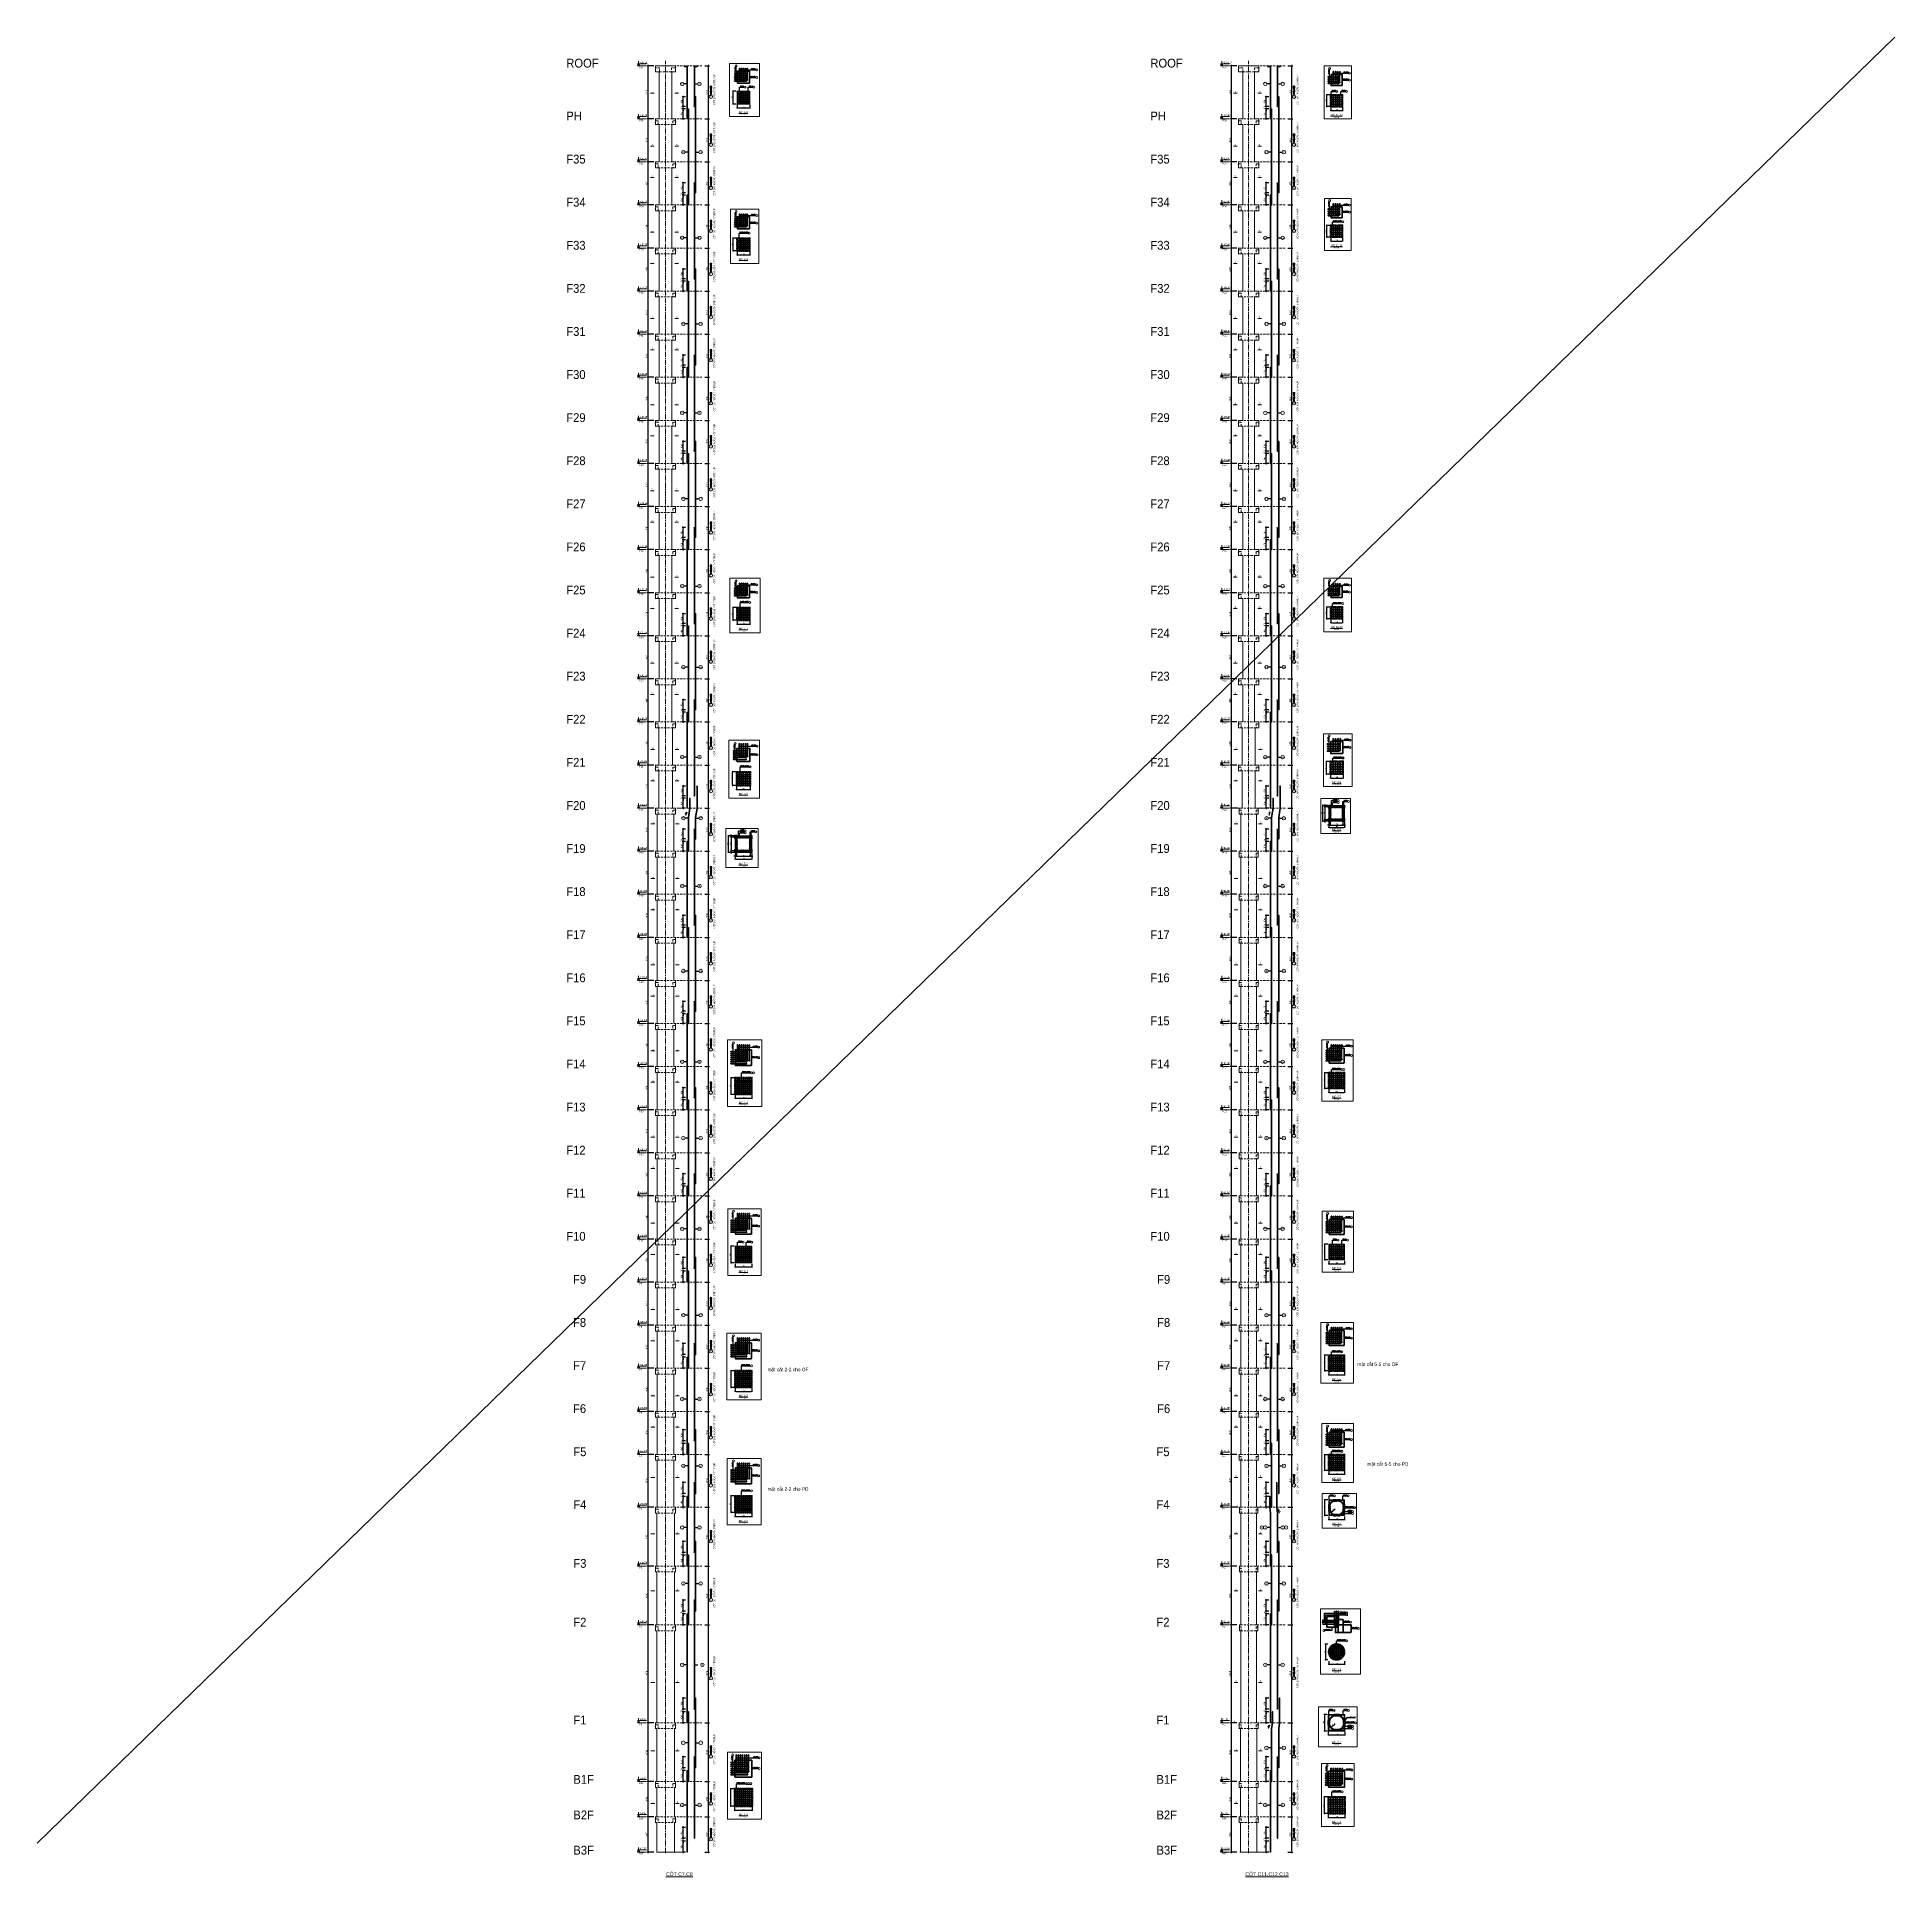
# Model space of a CAD drawing. Header units: millimetres. Extents: x 49323 to 598907, y -6102 to 181761.
# Drawn here: x 49323 to 239092, y -6102 to 181761 of the extents above; entities that cross this region are included whole.
import ezdxf
from ezdxf.enums import TextEntityAlignment as Align

# ---------------------------------------------------------------- set-up
doc = ezdxf.new("R2010")
doc.units = ezdxf.units.MM
for name, pattern in [('CENTER2', [1.125, 0.75, -0.125, 0.125, -0.125]), ('HIDDEN', [9.525, 6.35, -3.175]), ('HIDDEN2', [4.7625, 3.175, -1.5875])]:
    doc.linetypes.add(name, pattern=pattern)
doc.layers.get('0').update_dxf_attribs({"lineweight": 20})
doc.layers.get('Defpoints').update_dxf_attribs({"color": 151, "lineweight": 9})
for name, color, linetype, lineweight in [('kata_thep chu', 4, 'Continuous', 35), ('NDC_S_ANNO', 7, 'Continuous', 20), ('NDC_S_AXIS', 5, 'CENTER2', 13), ('NDC_S_BREAK-LINE', 1, 'Continuous', 15), ('NDC_S_CONTINUOUS', 3, 'Continuous', 20), ('NDC_S_DIM', 1, 'Continuous', 15), ('NDC_S_HIDDEN', 8, 'HIDDEN2', 13), ('NDC_S_LEADER', 1, 'Continuous', 15), ('NDC_S_REBAR', 4, 'Continuous', 35), ('NDC_S_STIRRUP', 4, 'Continuous', 40), ('NDC_S_SYMBOL', 1, 'Continuous', 15), ('NDC_S_TEXT SYMBOL', 7, 'Continuous', 20), ('NDC_S_THIN LINE', 8, 'Continuous', 9), ('NDC_S_VN TEXT', 7, 'Continuous', 20), ('NDC_Table', 3, 'Continuous', 20)]:
    doc.layers.add(name, color=color, linetype=linetype, lineweight=lineweight)
doc.styles.add('ARIAL', font='arial.ttf', dxfattribs={"width": 0.8})
doc.styles.add('DrawingTitle', font='FRADM.TTF', dxfattribs={"width": 0.95})
doc.styles.add('NDC_ANNO', font='', dxfattribs={"width": 0.8})
doc.styles.add('NDC_DIM', font='', dxfattribs={"width": 0.75})
doc.styles.add('NDC_EN TXT', font='romans.shx', dxfattribs={"width": 0.8})
doc.styles.add('NDC_VIE TXT', font='arial.ttf', dxfattribs={"width": 0.8})
doc.styles.get('NDC_ANNO').set_extended_font_data('Dotum')
doc.styles.get('NDC_DIM').set_extended_font_data('Dotum')
doc.dimstyles.new('NDC_dim_40', dxfattribs={"dimscale": 40, "dimtxt": 2.5, "dimasz": 1.5, "dimexe": 1.5, "dimexo": 2.5, "dimgap": 1, "dimtad": 1, "dimdec": 0, "dimzin": 0, "dimdsep": 46, "dimtxsty": 'NDC_DIM', "dimblk": 'DIMMARK', "dimcen": 0.09, "dimdle": 1.2, "dimclrd": 1, "dimclre": 1, "dimclrt": 3, "dimadec": 0, "dimazin": 0, "dimtfac": 1, "dimtdec": 0, "dimtix": 1, "dimtofl": 0, "dimtmove": 0, "dimatfit": 3, "dimfxl": 8, "dimfxlon": 1, "dimtolj": 1, "dimtzin": 0, "dimarcsym": 0})
doc.dimstyles.new('NDC_dim_70', dxfattribs={"dimscale": 70, "dimtxt": 2.5, "dimasz": 1.5, "dimexe": 1.5, "dimexo": 2.5, "dimgap": 1, "dimtad": 1, "dimdec": 0, "dimzin": 0, "dimdsep": 46, "dimtxsty": 'NDC_DIM', "dimblk": 'DIMMARK', "dimcen": 0.09, "dimdle": 1.2, "dimclrd": 1, "dimclre": 1, "dimclrt": 3, "dimadec": 0, "dimazin": 0, "dimtfac": 1, "dimtdec": 0, "dimtix": 1, "dimtofl": 0, "dimtmove": 0, "dimatfit": 3, "dimfxl": 8, "dimfxlon": 1, "dimtolj": 1, "dimtzin": 0, "dimarcsym": 0})
doc.dimstyles.new('NDC_dim_75', dxfattribs={"dimscale": 75, "dimtxt": 2.5, "dimasz": 1.5, "dimexe": 1.5, "dimexo": 2.5, "dimgap": 1, "dimtad": 1, "dimdec": 0, "dimzin": 0, "dimdsep": 46, "dimtxsty": 'NDC_DIM', "dimblk": 'DIMMARK', "dimcen": 0.09, "dimdle": 1.2, "dimclrd": 1, "dimclre": 1, "dimclrt": 3, "dimadec": 0, "dimazin": 0, "dimtfac": 1, "dimtdec": 0, "dimtix": 1, "dimtofl": 0, "dimtmove": 0, "dimatfit": 3, "dimfxl": 8, "dimfxlon": 1, "dimtolj": 1, "dimtzin": 0, "dimarcsym": 0})

# ---------------------------------------------------------------- blocks, each defined once
blk = doc.blocks.new('DIMMARK')
at = {"layer": 'NDC_S_DIM', "color": 1}
blk.add_line((-1.5, 0), (1, 0), dxfattribs=at)
at = {"layer": 'NDC_S_DIM', "color": 2, "const_width": 0.1}
blk.add_lwpolyline([(-0.4, -0.4), (0.4, 0.4)], dxfattribs=at)
blk = doc.blocks.new('*D8')
at = {"layer": 'Defpoints', "color": 0, "ltscale": 0.005, "transparency": 16777216}
for p in [(115301, -2449, 0), (115739, -2449), (115739, -3569)]:
    blk.add_point(p, dxfattribs=at)
at = {"layer": 'NDC_S_DIM', "color": 1, "lineweight": -2, "ltscale": 0.005, "transparency": 16777216}
for p, q in [((115564, -2449, 0), (115196, -2449, 0)), ((115564, -3569, 0), (115196, -3569, 0)), ((115301, -3464, 0), (115301, -2554, 0))]:
    blk.add_line(p, q, dxfattribs=at)
at = {"layer": 'NDC_S_DIM', "color": 1, "lineweight": -2, "ltscale": 0.005, "transparency": 16777216, "xscale": 105, "yscale": 105, "zscale": 105}
for p, rotation in [((115301, -2449, 0), 90), ((115301, -3569, 0), 270)]:
    blk.add_blockref('DIMMARK', p, dxfattribs=dict(at, rotation=rotation))
at = {"layer": 'NDC_S_DIM', "color": 3, "ltscale": 0.005, "transparency": 16777216, "insert": (115141, -3009, 0), "char_height": 175, "attachment_point": 5, "rotation": 90, "style": 'NDC_DIM'}
blk.add_mtext('\\A1;40d', dxfattribs=at)
blk = doc.blocks.new('*D9')
at = {"layer": 'Defpoints', "color": 0, "ltscale": 0.005, "transparency": 16777216}
for p in [(115301, -2169), (115739, -2169), (115739, -2449)]:
    blk.add_point(p, dxfattribs=at)
at = {"layer": 'NDC_S_DIM', "color": 1, "lineweight": -2, "ltscale": 0.005, "transparency": 16777216}
for p, q in [((115564, -2169), (115196, -2169)), ((115564, -2449), (115196, -2449)), ((115301, -2064), (115301, -1959)), ((115301, -2554), (115301, -2659))]:
    blk.add_line(p, q, dxfattribs=at)
at = {"layer": 'NDC_S_DIM', "color": 1, "lineweight": -2, "ltscale": 0.005, "transparency": 16777216, "xscale": 105, "yscale": 105, "zscale": 105}
for p, rotation in [((115301, -2169), 270), ((115301, -2449), 90)]:
    blk.add_blockref('DIMMARK', p, dxfattribs=dict(at, rotation=rotation))
at = {"layer": 'NDC_S_DIM', "color": 3, "ltscale": 0.005, "transparency": 16777216, "insert": (115141, -2309), "char_height": 175, "attachment_point": 5, "rotation": 90, "style": 'NDC_DIM'}
blk.add_mtext('\\A1;10d', dxfattribs=at)
blk = doc.blocks.new('*D10')
at = {"layer": 'Defpoints', "color": 0, "ltscale": 0.005, "transparency": 16777216}
for p in [(115301, -1049), (115739, -1049), (115739, -2169)]:
    blk.add_point(p, dxfattribs=at)
at = {"layer": 'NDC_S_DIM', "color": 1, "lineweight": -2, "ltscale": 0.005, "transparency": 16777216}
for p, q in [((115564, -1049), (115196, -1049)), ((115301, -2064), (115301, -1154)), ((115564, -2169), (115196, -2169))]:
    blk.add_line(p, q, dxfattribs=at)
at = {"layer": 'NDC_S_DIM', "color": 1, "lineweight": -2, "ltscale": 0.005, "transparency": 16777216, "xscale": 105, "yscale": 105, "zscale": 105}
for p, rotation in [((115301, -1049), 90), ((115301, -2169), 270)]:
    blk.add_blockref('DIMMARK', p, dxfattribs=dict(at, rotation=rotation))
at = {"layer": 'NDC_S_DIM', "color": 3, "ltscale": 0.005, "transparency": 16777216, "insert": (115141, -1609), "char_height": 175, "attachment_point": 5, "rotation": 90, "style": 'NDC_DIM'}
blk.add_mtext('\\A1;40d', dxfattribs=at)
blk = doc.blocks.new('*D12')
at = {"layer": 'Defpoints', "color": 0, "transparency": 16777216}
for p in [(111745, 31), (112613, 31), (112613, -3569)]:
    blk.add_point(p, dxfattribs=at)
at = {"layer": 'NDC_S_DIM', "color": 1, "lineweight": -2, "transparency": 16777216}
for p, q in [((112305, 31), (111640, 31)), ((111745, -3464), (111745, -74)), ((112305, -3569), (111640, -3569))]:
    blk.add_line(p, q, dxfattribs=at)
at = {"layer": 'NDC_S_DIM', "color": 1, "lineweight": -2, "transparency": 16777216, "xscale": 105, "yscale": 105, "zscale": 105}
for p, rotation in [((111745, 31), 90), ((111745, -3569), 270)]:
    blk.add_blockref('DIMMARK', p, dxfattribs=dict(at, rotation=rotation))
at = {"layer": 'NDC_S_DIM', "color": 3, "transparency": 16777216, "insert": (111587, -1769), "char_height": 175, "attachment_point": 5, "rotation": 90, "style": 'NDC_DIM'}
blk.add_mtext('\\A1;3600', dxfattribs=at)
blk = doc.blocks.new('*D13')
at = {"layer": 'Defpoints', "color": 0, "transparency": 16777216}
for p in [(111745, 3631), (112613, 3631), (112613, 31)]:
    blk.add_point(p, dxfattribs=at)
at = {"layer": 'NDC_S_DIM', "color": 1, "lineweight": -2, "transparency": 16777216}
for p, q in [((112305, 3631), (111640, 3631)), ((111745, 136), (111745, 3526)), ((112305, 31), (111640, 31))]:
    blk.add_line(p, q, dxfattribs=at)
at = {"layer": 'NDC_S_DIM', "color": 1, "lineweight": -2, "transparency": 16777216, "xscale": 105, "yscale": 105, "zscale": 105}
for p, rotation in [((111745, 3631), 90), ((111745, 31), 270)]:
    blk.add_blockref('DIMMARK', p, dxfattribs=dict(at, rotation=rotation))
at = {"layer": 'NDC_S_DIM', "color": 3, "transparency": 16777216, "insert": (111587, 1831), "char_height": 175, "attachment_point": 5, "rotation": 90, "style": 'NDC_DIM'}
blk.add_mtext('\\A1;3600', dxfattribs=at)
blk = doc.blocks.new('*D14')
at = {"layer": 'Defpoints', "color": 0, "transparency": 16777216}
for p in [(111745, 9631), (112546, 9631), (112613, 3631)]:
    blk.add_point(p, dxfattribs=at)
at = {"layer": 'NDC_S_DIM', "color": 1, "lineweight": -2, "transparency": 16777216}
for p, q in [((112305, 9631), (111640, 9631)), ((111745, 3736), (111745, 9526)), ((112305, 3631), (111640, 3631))]:
    blk.add_line(p, q, dxfattribs=at)
at = {"layer": 'NDC_S_DIM', "color": 1, "lineweight": -2, "transparency": 16777216, "xscale": 105, "yscale": 105, "zscale": 105}
for p, rotation in [((111745, 9631), 90), ((111745, 3631), 270)]:
    blk.add_blockref('DIMMARK', p, dxfattribs=dict(at, rotation=rotation))
at = {"layer": 'NDC_S_DIM', "color": 3, "transparency": 16777216, "insert": (111587, 6631), "char_height": 175, "attachment_point": 5, "rotation": 90, "style": 'NDC_DIM'}
blk.add_mtext('\\A1;6000', dxfattribs=at)
blk = doc.blocks.new('*D15')
at = {"layer": 'Defpoints', "color": 0, "transparency": 16777216}
for p in [(111745, 19631), (112613, 19631), (112546, 9631)]:
    blk.add_point(p, dxfattribs=at)
at = {"layer": 'NDC_S_DIM', "color": 1, "lineweight": -2, "transparency": 16777216}
for p, q in [((112305, 19631), (111640, 19631)), ((111745, 9736), (111745, 19526)), ((112305, 9631), (111640, 9631))]:
    blk.add_line(p, q, dxfattribs=at)
at = {"layer": 'NDC_S_DIM', "color": 1, "lineweight": -2, "transparency": 16777216, "xscale": 105, "yscale": 105, "zscale": 105}
for p, rotation in [((111745, 19631), 90), ((111745, 9631), 270)]:
    blk.add_blockref('DIMMARK', p, dxfattribs=dict(at, rotation=rotation))
at = {"layer": 'NDC_S_DIM', "color": 3, "transparency": 16777216, "insert": (111587, 14631), "char_height": 175, "attachment_point": 5, "rotation": 90, "style": 'NDC_DIM'}
blk.add_mtext('\\A1;10000', dxfattribs=at)
blk = doc.blocks.new('*D16')
at = {"layer": 'Defpoints', "color": 0, "transparency": 16777216}
for p in [(111745, 25631), (112613, 25631), (112613, 19631)]:
    blk.add_point(p, dxfattribs=at)
at = {"layer": 'NDC_S_DIM', "color": 1, "lineweight": -2, "transparency": 16777216}
for p, q in [((112305, 25631), (111640, 25631)), ((111745, 19736), (111745, 25526)), ((112305, 19631), (111640, 19631))]:
    blk.add_line(p, q, dxfattribs=at)
at = {"layer": 'NDC_S_DIM', "color": 1, "lineweight": -2, "transparency": 16777216, "xscale": 105, "yscale": 105, "zscale": 105}
for p, rotation in [((111745, 25631), 90), ((111745, 19631), 270)]:
    blk.add_blockref('DIMMARK', p, dxfattribs=dict(at, rotation=rotation))
at = {"layer": 'NDC_S_DIM', "color": 3, "transparency": 16777216, "insert": (111587, 22631), "char_height": 175, "attachment_point": 5, "rotation": 90, "style": 'NDC_DIM'}
blk.add_mtext('\\A1;6000', dxfattribs=at)
blk = doc.blocks.new('*D17')
at = {"layer": 'Defpoints', "color": 0, "transparency": 16777216}
for p in [(111745, 31631), (112663, 31631), (112613, 25631)]:
    blk.add_point(p, dxfattribs=at)
at = {"layer": 'NDC_S_DIM', "color": 1, "lineweight": -2, "transparency": 16777216}
for p, q in [((112305, 31631), (111640, 31631)), ((111745, 25736), (111745, 31526)), ((112305, 25631), (111640, 25631))]:
    blk.add_line(p, q, dxfattribs=at)
at = {"layer": 'NDC_S_DIM', "color": 1, "lineweight": -2, "transparency": 16777216, "xscale": 105, "yscale": 105, "zscale": 105}
for p, rotation in [((111745, 31631), 90), ((111745, 25631), 270)]:
    blk.add_blockref('DIMMARK', p, dxfattribs=dict(at, rotation=rotation))
at = {"layer": 'NDC_S_DIM', "color": 3, "transparency": 16777216, "insert": (111587, 28631), "char_height": 175, "attachment_point": 5, "rotation": 90, "style": 'NDC_DIM'}
blk.add_mtext('\\A1;6000', dxfattribs=at)
blk = doc.blocks.new('*D18')
at = {"layer": 'Defpoints', "color": 0, "transparency": 16777216}
for p in [(111745, 37031), (112663, 37031), (112663, 31631)]:
    blk.add_point(p, dxfattribs=at)
at = {"layer": 'NDC_S_DIM', "color": 1, "lineweight": -2, "transparency": 16777216}
for p, q in [((112305, 37031), (111640, 37031)), ((111745, 31736), (111745, 36926)), ((112305, 31631), (111640, 31631))]:
    blk.add_line(p, q, dxfattribs=at)
at = {"layer": 'NDC_S_DIM', "color": 1, "lineweight": -2, "transparency": 16777216, "xscale": 105, "yscale": 105, "zscale": 105}
for p, rotation in [((111745, 37031), 90), ((111745, 31631), 270)]:
    blk.add_blockref('DIMMARK', p, dxfattribs=dict(at, rotation=rotation))
at = {"layer": 'NDC_S_DIM', "color": 3, "transparency": 16777216, "insert": (111587, 34331), "char_height": 175, "attachment_point": 5, "rotation": 90, "style": 'NDC_DIM'}
blk.add_mtext('\\A1;5400', dxfattribs=at)
blk = doc.blocks.new('*D19')
at = {"layer": 'Defpoints', "color": 0, "transparency": 16777216}
for p in [(111745, 41431), (112663, 41431), (112663, 37031)]:
    blk.add_point(p, dxfattribs=at)
at = {"layer": 'NDC_S_DIM', "color": 1, "lineweight": -2, "transparency": 16777216}
for p, q in [((112305, 41431), (111640, 41431)), ((111745, 37136), (111745, 41326)), ((112305, 37031), (111640, 37031))]:
    blk.add_line(p, q, dxfattribs=at)
at = {"layer": 'NDC_S_DIM', "color": 1, "lineweight": -2, "transparency": 16777216, "xscale": 105, "yscale": 105, "zscale": 105}
for p, rotation in [((111745, 41431), 90), ((111745, 37031), 270)]:
    blk.add_blockref('DIMMARK', p, dxfattribs=dict(at, rotation=rotation))
at = {"layer": 'NDC_S_DIM', "color": 3, "transparency": 16777216, "insert": (111587, 39231), "char_height": 175, "attachment_point": 5, "rotation": 90, "style": 'NDC_DIM'}
blk.add_mtext('\\A1;4400', dxfattribs=at)
blk = doc.blocks.new('*D20')
at = {"layer": 'Defpoints', "color": 0, "transparency": 16777216}
for p in [(111745, 45831), (112663, 45831), (112663, 41431)]:
    blk.add_point(p, dxfattribs=at)
at = {"layer": 'NDC_S_DIM', "color": 1, "lineweight": -2, "transparency": 16777216}
for p, q in [((112305, 45831), (111640, 45831)), ((111745, 41536), (111745, 45726)), ((112305, 41431), (111640, 41431))]:
    blk.add_line(p, q, dxfattribs=at)
at = {"layer": 'NDC_S_DIM', "color": 1, "lineweight": -2, "transparency": 16777216, "xscale": 105, "yscale": 105, "zscale": 105}
for p, rotation in [((111745, 45831), 90), ((111745, 41431), 270)]:
    blk.add_blockref('DIMMARK', p, dxfattribs=dict(at, rotation=rotation))
at = {"layer": 'NDC_S_DIM', "color": 3, "transparency": 16777216, "insert": (111587, 43631), "char_height": 175, "attachment_point": 5, "rotation": 90, "style": 'NDC_DIM'}
blk.add_mtext('\\A1;4400', dxfattribs=at)
blk = doc.blocks.new('*D21')
at = {"layer": 'Defpoints', "color": 0, "transparency": 16777216}
for p in [(111745, 50231), (112663, 50231), (112663, 45831)]:
    blk.add_point(p, dxfattribs=at)
at = {"layer": 'NDC_S_DIM', "color": 1, "lineweight": -2, "transparency": 16777216}
for p, q in [((112305, 50231), (111640, 50231)), ((111745, 45936), (111745, 50126)), ((112305, 45831), (111640, 45831))]:
    blk.add_line(p, q, dxfattribs=at)
at = {"layer": 'NDC_S_DIM', "color": 1, "lineweight": -2, "transparency": 16777216, "xscale": 105, "yscale": 105, "zscale": 105}
for p, rotation in [((111745, 50231), 90), ((111745, 45831), 270)]:
    blk.add_blockref('DIMMARK', p, dxfattribs=dict(at, rotation=rotation))
at = {"layer": 'NDC_S_DIM', "color": 3, "transparency": 16777216, "insert": (111587, 48031), "char_height": 175, "attachment_point": 5, "rotation": 90, "style": 'NDC_DIM'}
blk.add_mtext('\\A1;4400', dxfattribs=at)
blk = doc.blocks.new('*D22')
at = {"layer": 'Defpoints', "color": 0, "transparency": 16777216}
for p in [(111745, 54631), (112663, 54631), (112663, 50231)]:
    blk.add_point(p, dxfattribs=at)
at = {"layer": 'NDC_S_DIM', "color": 1, "lineweight": -2, "transparency": 16777216}
for p, q in [((112305, 54631), (111640, 54631)), ((111745, 50336), (111745, 54526)), ((112305, 50231), (111640, 50231))]:
    blk.add_line(p, q, dxfattribs=at)
at = {"layer": 'NDC_S_DIM', "color": 1, "lineweight": -2, "transparency": 16777216, "xscale": 105, "yscale": 105, "zscale": 105}
for p, rotation in [((111745, 54631), 90), ((111745, 50231), 270)]:
    blk.add_blockref('DIMMARK', p, dxfattribs=dict(at, rotation=rotation))
at = {"layer": 'NDC_S_DIM', "color": 3, "transparency": 16777216, "insert": (111587, 52431), "char_height": 175, "attachment_point": 5, "rotation": 90, "style": 'NDC_DIM'}
blk.add_mtext('\\A1;4400', dxfattribs=at)
blk = doc.blocks.new('*D23')
at = {"layer": 'Defpoints', "color": 0, "transparency": 16777216}
for p in [(111745, 59031), (112663, 59031), (112663, 54631)]:
    blk.add_point(p, dxfattribs=at)
at = {"layer": 'NDC_S_DIM', "color": 1, "lineweight": -2, "transparency": 16777216}
for p, q in [((112305, 59031), (111640, 59031)), ((111745, 54736), (111745, 58926)), ((112305, 54631), (111640, 54631))]:
    blk.add_line(p, q, dxfattribs=at)
at = {"layer": 'NDC_S_DIM', "color": 1, "lineweight": -2, "transparency": 16777216, "xscale": 105, "yscale": 105, "zscale": 105}
for p, rotation in [((111745, 59031), 90), ((111745, 54631), 270)]:
    blk.add_blockref('DIMMARK', p, dxfattribs=dict(at, rotation=rotation))
at = {"layer": 'NDC_S_DIM', "color": 3, "transparency": 16777216, "insert": (111587, 56831), "char_height": 175, "attachment_point": 5, "rotation": 90, "style": 'NDC_DIM'}
blk.add_mtext('\\A1;4400', dxfattribs=at)
blk = doc.blocks.new('*D24')
at = {"layer": 'Defpoints', "color": 0, "transparency": 16777216}
for p in [(111745, 63431), (112663, 63431), (112663, 59031)]:
    blk.add_point(p, dxfattribs=at)
at = {"layer": 'NDC_S_DIM', "color": 1, "lineweight": -2, "transparency": 16777216}
for p, q in [((112305, 63431), (111640, 63431)), ((111745, 59136), (111745, 63326)), ((112305, 59031), (111640, 59031))]:
    blk.add_line(p, q, dxfattribs=at)
at = {"layer": 'NDC_S_DIM', "color": 1, "lineweight": -2, "transparency": 16777216, "xscale": 105, "yscale": 105, "zscale": 105}
for p, rotation in [((111745, 63431), 90), ((111745, 59031), 270)]:
    blk.add_blockref('DIMMARK', p, dxfattribs=dict(at, rotation=rotation))
at = {"layer": 'NDC_S_DIM', "color": 3, "transparency": 16777216, "insert": (111587, 61231), "char_height": 175, "attachment_point": 5, "rotation": 90, "style": 'NDC_DIM'}
blk.add_mtext('\\A1;4400', dxfattribs=at)
blk = doc.blocks.new('*D25')
at = {"layer": 'Defpoints', "color": 0, "transparency": 16777216}
for p in [(111745, 67831), (112663, 67831), (112663, 63431)]:
    blk.add_point(p, dxfattribs=at)
at = {"layer": 'NDC_S_DIM', "color": 1, "lineweight": -2, "transparency": 16777216}
for p, q in [((112305, 67831), (111640, 67831)), ((111745, 63536), (111745, 67726)), ((112305, 63431), (111640, 63431))]:
    blk.add_line(p, q, dxfattribs=at)
at = {"layer": 'NDC_S_DIM', "color": 1, "lineweight": -2, "transparency": 16777216, "xscale": 105, "yscale": 105, "zscale": 105}
for p, rotation in [((111745, 67831), 90), ((111745, 63431), 270)]:
    blk.add_blockref('DIMMARK', p, dxfattribs=dict(at, rotation=rotation))
at = {"layer": 'NDC_S_DIM', "color": 3, "transparency": 16777216, "insert": (111587, 65631), "char_height": 175, "attachment_point": 5, "rotation": 90, "style": 'NDC_DIM'}
blk.add_mtext('\\A1;4400', dxfattribs=at)
blk = doc.blocks.new('*D26')
at = {"layer": 'Defpoints', "color": 0, "transparency": 16777216}
for p in [(111745, 72231), (112663, 72231), (112663, 67831)]:
    blk.add_point(p, dxfattribs=at)
at = {"layer": 'NDC_S_DIM', "color": 1, "lineweight": -2, "transparency": 16777216}
for p, q in [((112305, 72231), (111640, 72231)), ((111745, 67936), (111745, 72126)), ((112305, 67831), (111640, 67831))]:
    blk.add_line(p, q, dxfattribs=at)
at = {"layer": 'NDC_S_DIM', "color": 1, "lineweight": -2, "transparency": 16777216, "xscale": 105, "yscale": 105, "zscale": 105}
for p, rotation in [((111745, 72231), 90), ((111745, 67831), 270)]:
    blk.add_blockref('DIMMARK', p, dxfattribs=dict(at, rotation=rotation))
at = {"layer": 'NDC_S_DIM', "color": 3, "transparency": 16777216, "insert": (111587, 70031), "char_height": 175, "attachment_point": 5, "rotation": 90, "style": 'NDC_DIM'}
blk.add_mtext('\\A1;4400', dxfattribs=at)
blk = doc.blocks.new('*D27')
at = {"layer": 'Defpoints', "color": 0, "transparency": 16777216}
for p in [(111745, 76631), (112663, 76631), (112663, 72231)]:
    blk.add_point(p, dxfattribs=at)
at = {"layer": 'NDC_S_DIM', "color": 1, "lineweight": -2, "transparency": 16777216}
for p, q in [((112305, 76631), (111640, 76631)), ((111745, 72336), (111745, 76526)), ((112305, 72231), (111640, 72231))]:
    blk.add_line(p, q, dxfattribs=at)
at = {"layer": 'NDC_S_DIM', "color": 1, "lineweight": -2, "transparency": 16777216, "xscale": 105, "yscale": 105, "zscale": 105}
for p, rotation in [((111745, 76631), 90), ((111745, 72231), 270)]:
    blk.add_blockref('DIMMARK', p, dxfattribs=dict(at, rotation=rotation))
at = {"layer": 'NDC_S_DIM', "color": 3, "transparency": 16777216, "insert": (111587, 74431), "char_height": 175, "attachment_point": 5, "rotation": 90, "style": 'NDC_DIM'}
blk.add_mtext('\\A1;4400', dxfattribs=at)
blk = doc.blocks.new('*D28')
at = {"layer": 'Defpoints', "color": 0, "transparency": 16777216}
for p in [(111745, 81031), (112663, 81031), (112663, 76631)]:
    blk.add_point(p, dxfattribs=at)
at = {"layer": 'NDC_S_DIM', "color": 1, "lineweight": -2, "transparency": 16777216}
for p, q in [((112305, 81031), (111640, 81031)), ((111745, 76736), (111745, 80926)), ((112305, 76631), (111640, 76631))]:
    blk.add_line(p, q, dxfattribs=at)
at = {"layer": 'NDC_S_DIM', "color": 1, "lineweight": -2, "transparency": 16777216, "xscale": 105, "yscale": 105, "zscale": 105}
for p, rotation in [((111745, 81031), 90), ((111745, 76631), 270)]:
    blk.add_blockref('DIMMARK', p, dxfattribs=dict(at, rotation=rotation))
at = {"layer": 'NDC_S_DIM', "color": 3, "transparency": 16777216, "insert": (111587, 78831), "char_height": 175, "attachment_point": 5, "rotation": 90, "style": 'NDC_DIM'}
blk.add_mtext('\\A1;4400', dxfattribs=at)
blk = doc.blocks.new('*D29')
at = {"layer": 'Defpoints', "color": 0, "transparency": 16777216}
for p in [(111745, 85431), (112663, 85431), (112663, 81031)]:
    blk.add_point(p, dxfattribs=at)
at = {"layer": 'NDC_S_DIM', "color": 1, "lineweight": -2, "transparency": 16777216}
for p, q in [((112305, 85431), (111640, 85431)), ((111745, 81136), (111745, 85326)), ((112305, 81031), (111640, 81031))]:
    blk.add_line(p, q, dxfattribs=at)
at = {"layer": 'NDC_S_DIM', "color": 1, "lineweight": -2, "transparency": 16777216, "xscale": 105, "yscale": 105, "zscale": 105}
for p, rotation in [((111745, 85431), 90), ((111745, 81031), 270)]:
    blk.add_blockref('DIMMARK', p, dxfattribs=dict(at, rotation=rotation))
at = {"layer": 'NDC_S_DIM', "color": 3, "transparency": 16777216, "insert": (111587, 83231), "char_height": 175, "attachment_point": 5, "rotation": 90, "style": 'NDC_DIM'}
blk.add_mtext('\\A1;4400', dxfattribs=at)
blk = doc.blocks.new('*D30')
at = {"layer": 'Defpoints', "color": 0, "transparency": 16777216}
for p in [(111745, 89831), (112663, 89831), (112663, 85431)]:
    blk.add_point(p, dxfattribs=at)
at = {"layer": 'NDC_S_DIM', "color": 1, "lineweight": -2, "transparency": 16777216}
for p, q in [((112305, 89831), (111640, 89831)), ((111745, 85536), (111745, 89726)), ((112305, 85431), (111640, 85431))]:
    blk.add_line(p, q, dxfattribs=at)
at = {"layer": 'NDC_S_DIM', "color": 1, "lineweight": -2, "transparency": 16777216, "xscale": 105, "yscale": 105, "zscale": 105}
for p, rotation in [((111745, 89831), 90), ((111745, 85431), 270)]:
    blk.add_blockref('DIMMARK', p, dxfattribs=dict(at, rotation=rotation))
at = {"layer": 'NDC_S_DIM', "color": 3, "transparency": 16777216, "insert": (111587, 87631), "char_height": 175, "attachment_point": 5, "rotation": 90, "style": 'NDC_DIM'}
blk.add_mtext('\\A1;4400', dxfattribs=at)
blk = doc.blocks.new('*D31')
at = {"layer": 'Defpoints', "color": 0, "transparency": 16777216}
for p in [(111745, 94231), (112663, 94231), (112663, 89831)]:
    blk.add_point(p, dxfattribs=at)
at = {"layer": 'NDC_S_DIM', "color": 1, "lineweight": -2, "transparency": 16777216}
for p, q in [((112305, 94231), (111640, 94231)), ((111745, 89936), (111745, 94126)), ((112305, 89831), (111640, 89831))]:
    blk.add_line(p, q, dxfattribs=at)
at = {"layer": 'NDC_S_DIM', "color": 1, "lineweight": -2, "transparency": 16777216, "xscale": 105, "yscale": 105, "zscale": 105}
for p, rotation in [((111745, 94231), 90), ((111745, 89831), 270)]:
    blk.add_blockref('DIMMARK', p, dxfattribs=dict(at, rotation=rotation))
at = {"layer": 'NDC_S_DIM', "color": 3, "transparency": 16777216, "insert": (111587, 92031), "char_height": 175, "attachment_point": 5, "rotation": 90, "style": 'NDC_DIM'}
blk.add_mtext('\\A1;4400', dxfattribs=at)
blk = doc.blocks.new('*D32')
at = {"layer": 'Defpoints', "color": 0, "transparency": 16777216}
for p in [(111745, 98631), (112663, 98631), (112663, 94231)]:
    blk.add_point(p, dxfattribs=at)
at = {"layer": 'NDC_S_DIM', "color": 1, "lineweight": -2, "transparency": 16777216}
for p, q in [((112305, 98631), (111640, 98631)), ((111745, 94336), (111745, 98526)), ((112305, 94231), (111640, 94231))]:
    blk.add_line(p, q, dxfattribs=at)
at = {"layer": 'NDC_S_DIM', "color": 1, "lineweight": -2, "transparency": 16777216, "xscale": 105, "yscale": 105, "zscale": 105}
for p, rotation in [((111745, 98631), 90), ((111745, 94231), 270)]:
    blk.add_blockref('DIMMARK', p, dxfattribs=dict(at, rotation=rotation))
at = {"layer": 'NDC_S_DIM', "color": 3, "transparency": 16777216, "insert": (111587, 96431), "char_height": 175, "attachment_point": 5, "rotation": 90, "style": 'NDC_DIM'}
blk.add_mtext('\\A1;4400', dxfattribs=at)
blk = doc.blocks.new('*D33')
at = {"layer": 'Defpoints', "color": 0, "transparency": 16777216}
for p in [(111745, 103031), (112813, 103031), (112663, 98631)]:
    blk.add_point(p, dxfattribs=at)
at = {"layer": 'NDC_S_DIM', "color": 1, "lineweight": -2, "transparency": 16777216}
for p, q in [((112305, 103031), (111640, 103031)), ((111745, 98736), (111745, 102926)), ((112305, 98631), (111640, 98631))]:
    blk.add_line(p, q, dxfattribs=at)
at = {"layer": 'NDC_S_DIM', "color": 1, "lineweight": -2, "transparency": 16777216, "xscale": 105, "yscale": 105, "zscale": 105}
for p, rotation in [((111745, 103031), 90), ((111745, 98631), 270)]:
    blk.add_blockref('DIMMARK', p, dxfattribs=dict(at, rotation=rotation))
at = {"layer": 'NDC_S_DIM', "color": 3, "transparency": 16777216, "insert": (111587, 100831), "char_height": 175, "attachment_point": 5, "rotation": 90, "style": 'NDC_DIM'}
blk.add_mtext('\\A1;4400', dxfattribs=at)
blk = doc.blocks.new('*D34')
at = {"layer": 'Defpoints', "color": 0, "transparency": 16777216}
for p in [(111745, 107431), (112813, 107431), (112813, 103031)]:
    blk.add_point(p, dxfattribs=at)
at = {"layer": 'NDC_S_DIM', "color": 1, "lineweight": -2, "transparency": 16777216}
for p, q in [((112305, 107431), (111640, 107431)), ((111745, 103136), (111745, 107326)), ((112305, 103031), (111640, 103031))]:
    blk.add_line(p, q, dxfattribs=at)
at = {"layer": 'NDC_S_DIM', "color": 1, "lineweight": -2, "transparency": 16777216, "xscale": 105, "yscale": 105, "zscale": 105}
for p, rotation in [((111745, 107431), 90), ((111745, 103031), 270)]:
    blk.add_blockref('DIMMARK', p, dxfattribs=dict(at, rotation=rotation))
at = {"layer": 'NDC_S_DIM', "color": 3, "transparency": 16777216, "insert": (111587, 105231), "char_height": 175, "attachment_point": 5, "rotation": 90, "style": 'NDC_DIM'}
blk.add_mtext('\\A1;4400', dxfattribs=at)
blk = doc.blocks.new('*D35')
at = {"layer": 'Defpoints', "color": 0, "transparency": 16777216}
for p in [(111745, 111831), (112863, 111831), (112813, 107431)]:
    blk.add_point(p, dxfattribs=at)
at = {"layer": 'NDC_S_DIM', "color": 1, "lineweight": -2, "transparency": 16777216}
for p, q in [((112305, 111831), (111640, 111831)), ((111745, 107536), (111745, 111726)), ((112305, 107431), (111640, 107431))]:
    blk.add_line(p, q, dxfattribs=at)
at = {"layer": 'NDC_S_DIM', "color": 1, "lineweight": -2, "transparency": 16777216, "xscale": 105, "yscale": 105, "zscale": 105}
for p, rotation in [((111745, 111831), 90), ((111745, 107431), 270)]:
    blk.add_blockref('DIMMARK', p, dxfattribs=dict(at, rotation=rotation))
at = {"layer": 'NDC_S_DIM', "color": 3, "transparency": 16777216, "insert": (111587, 109631), "char_height": 175, "attachment_point": 5, "rotation": 90, "style": 'NDC_DIM'}
blk.add_mtext('\\A1;4400', dxfattribs=at)
blk = doc.blocks.new('*D36')
at = {"layer": 'Defpoints', "color": 0, "transparency": 16777216}
for p in [(111745, 116231), (112863, 116231), (112863, 111831)]:
    blk.add_point(p, dxfattribs=at)
at = {"layer": 'NDC_S_DIM', "color": 1, "lineweight": -2, "transparency": 16777216}
for p, q in [((112305, 116231), (111640, 116231)), ((111745, 111936), (111745, 116126)), ((112305, 111831), (111640, 111831))]:
    blk.add_line(p, q, dxfattribs=at)
at = {"layer": 'NDC_S_DIM', "color": 1, "lineweight": -2, "transparency": 16777216, "xscale": 105, "yscale": 105, "zscale": 105}
for p, rotation in [((111745, 116231), 90), ((111745, 111831), 270)]:
    blk.add_blockref('DIMMARK', p, dxfattribs=dict(at, rotation=rotation))
at = {"layer": 'NDC_S_DIM', "color": 3, "transparency": 16777216, "insert": (111587, 114031), "char_height": 175, "attachment_point": 5, "rotation": 90, "style": 'NDC_DIM'}
blk.add_mtext('\\A1;4400', dxfattribs=at)
blk = doc.blocks.new('*D37')
at = {"layer": 'Defpoints', "color": 0, "transparency": 16777216}
for p in [(111745, 120631), (112863, 120631), (112863, 116231)]:
    blk.add_point(p, dxfattribs=at)
at = {"layer": 'NDC_S_DIM', "color": 1, "lineweight": -2, "transparency": 16777216}
for p, q in [((112305, 120631), (111640, 120631)), ((111745, 116336), (111745, 120526)), ((112305, 116231), (111640, 116231))]:
    blk.add_line(p, q, dxfattribs=at)
at = {"layer": 'NDC_S_DIM', "color": 1, "lineweight": -2, "transparency": 16777216, "xscale": 105, "yscale": 105, "zscale": 105}
for p, rotation in [((111745, 120631), 90), ((111745, 116231), 270)]:
    blk.add_blockref('DIMMARK', p, dxfattribs=dict(at, rotation=rotation))
at = {"layer": 'NDC_S_DIM', "color": 3, "transparency": 16777216, "insert": (111587, 118431), "char_height": 175, "attachment_point": 5, "rotation": 90, "style": 'NDC_DIM'}
blk.add_mtext('\\A1;4400', dxfattribs=at)
blk = doc.blocks.new('*D38')
at = {"layer": 'Defpoints', "color": 0, "transparency": 16777216}
for p in [(111745, 125031), (112863, 125031), (112863, 120631)]:
    blk.add_point(p, dxfattribs=at)
at = {"layer": 'NDC_S_DIM', "color": 1, "lineweight": -2, "transparency": 16777216}
for p, q in [((112305, 125031), (111640, 125031)), ((111745, 120736), (111745, 124926)), ((112305, 120631), (111640, 120631))]:
    blk.add_line(p, q, dxfattribs=at)
at = {"layer": 'NDC_S_DIM', "color": 1, "lineweight": -2, "transparency": 16777216, "xscale": 105, "yscale": 105, "zscale": 105}
for p, rotation in [((111745, 125031), 90), ((111745, 120631), 270)]:
    blk.add_blockref('DIMMARK', p, dxfattribs=dict(at, rotation=rotation))
at = {"layer": 'NDC_S_DIM', "color": 3, "transparency": 16777216, "insert": (111587, 122831), "char_height": 175, "attachment_point": 5, "rotation": 90, "style": 'NDC_DIM'}
blk.add_mtext('\\A1;4400', dxfattribs=at)
blk = doc.blocks.new('*D39')
at = {"layer": 'Defpoints', "color": 0, "transparency": 16777216}
for p in [(111745, 129431), (112863, 129431), (112863, 125031)]:
    blk.add_point(p, dxfattribs=at)
at = {"layer": 'NDC_S_DIM', "color": 1, "lineweight": -2, "transparency": 16777216}
for p, q in [((112305, 129431), (111640, 129431)), ((111745, 125136), (111745, 129326)), ((112305, 125031), (111640, 125031))]:
    blk.add_line(p, q, dxfattribs=at)
at = {"layer": 'NDC_S_DIM', "color": 1, "lineweight": -2, "transparency": 16777216, "xscale": 105, "yscale": 105, "zscale": 105}
for p, rotation in [((111745, 129431), 90), ((111745, 125031), 270)]:
    blk.add_blockref('DIMMARK', p, dxfattribs=dict(at, rotation=rotation))
at = {"layer": 'NDC_S_DIM', "color": 3, "transparency": 16777216, "insert": (111587, 127231), "char_height": 175, "attachment_point": 5, "rotation": 90, "style": 'NDC_DIM'}
blk.add_mtext('\\A1;4400', dxfattribs=at)
blk = doc.blocks.new('*D40')
at = {"layer": 'Defpoints', "color": 0, "transparency": 16777216}
for p in [(111745, 133831), (112863, 133831), (112863, 129431)]:
    blk.add_point(p, dxfattribs=at)
at = {"layer": 'NDC_S_DIM', "color": 1, "lineweight": -2, "transparency": 16777216}
for p, q in [((112305, 133831), (111640, 133831)), ((111745, 129536), (111745, 133726)), ((112305, 129431), (111640, 129431))]:
    blk.add_line(p, q, dxfattribs=at)
at = {"layer": 'NDC_S_DIM', "color": 1, "lineweight": -2, "transparency": 16777216, "xscale": 105, "yscale": 105, "zscale": 105}
for p, rotation in [((111745, 133831), 90), ((111745, 129431), 270)]:
    blk.add_blockref('DIMMARK', p, dxfattribs=dict(at, rotation=rotation))
at = {"layer": 'NDC_S_DIM', "color": 3, "transparency": 16777216, "insert": (111587, 131631), "char_height": 175, "attachment_point": 5, "rotation": 90, "style": 'NDC_DIM'}
blk.add_mtext('\\A1;4400', dxfattribs=at)
blk = doc.blocks.new('*D41')
at = {"layer": 'Defpoints', "color": 0, "transparency": 16777216}
for p in [(111745, 138231), (112863, 138231), (112863, 133831)]:
    blk.add_point(p, dxfattribs=at)
at = {"layer": 'NDC_S_DIM', "color": 1, "lineweight": -2, "transparency": 16777216}
for p, q in [((112305, 138231), (111640, 138231)), ((111745, 133936), (111745, 138126)), ((112305, 133831), (111640, 133831))]:
    blk.add_line(p, q, dxfattribs=at)
at = {"layer": 'NDC_S_DIM', "color": 1, "lineweight": -2, "transparency": 16777216, "xscale": 105, "yscale": 105, "zscale": 105}
for p, rotation in [((111745, 138231), 90), ((111745, 133831), 270)]:
    blk.add_blockref('DIMMARK', p, dxfattribs=dict(at, rotation=rotation))
at = {"layer": 'NDC_S_DIM', "color": 3, "transparency": 16777216, "insert": (111587, 136031), "char_height": 175, "attachment_point": 5, "rotation": 90, "style": 'NDC_DIM'}
blk.add_mtext('\\A1;4400', dxfattribs=at)
blk = doc.blocks.new('*D42')
at = {"layer": 'Defpoints', "color": 0, "transparency": 16777216}
for p in [(111745, 142631), (112863, 142631), (112863, 138231)]:
    blk.add_point(p, dxfattribs=at)
at = {"layer": 'NDC_S_DIM', "color": 1, "lineweight": -2, "transparency": 16777216}
for p, q in [((112305, 142631), (111640, 142631)), ((111745, 138336), (111745, 142526)), ((112305, 138231), (111640, 138231))]:
    blk.add_line(p, q, dxfattribs=at)
at = {"layer": 'NDC_S_DIM', "color": 1, "lineweight": -2, "transparency": 16777216, "xscale": 105, "yscale": 105, "zscale": 105}
for p, rotation in [((111745, 142631), 90), ((111745, 138231), 270)]:
    blk.add_blockref('DIMMARK', p, dxfattribs=dict(at, rotation=rotation))
at = {"layer": 'NDC_S_DIM', "color": 3, "transparency": 16777216, "insert": (111587, 140431), "char_height": 175, "attachment_point": 5, "rotation": 90, "style": 'NDC_DIM'}
blk.add_mtext('\\A1;4400', dxfattribs=at)
blk = doc.blocks.new('*D43')
at = {"layer": 'Defpoints', "color": 0, "transparency": 16777216}
for p in [(111745, 147031), (112863, 147031), (112863, 142631)]:
    blk.add_point(p, dxfattribs=at)
at = {"layer": 'NDC_S_DIM', "color": 1, "lineweight": -2, "transparency": 16777216}
for p, q in [((112305, 147031), (111640, 147031)), ((111745, 142736), (111745, 146926)), ((112305, 142631), (111640, 142631))]:
    blk.add_line(p, q, dxfattribs=at)
at = {"layer": 'NDC_S_DIM', "color": 1, "lineweight": -2, "transparency": 16777216, "xscale": 105, "yscale": 105, "zscale": 105}
for p, rotation in [((111745, 147031), 90), ((111745, 142631), 270)]:
    blk.add_blockref('DIMMARK', p, dxfattribs=dict(at, rotation=rotation))
at = {"layer": 'NDC_S_DIM', "color": 3, "transparency": 16777216, "insert": (111587, 144831), "char_height": 175, "attachment_point": 5, "rotation": 90, "style": 'NDC_DIM'}
blk.add_mtext('\\A1;4400', dxfattribs=at)
blk = doc.blocks.new('*D44')
at = {"layer": 'Defpoints', "color": 0, "transparency": 16777216}
for p in [(111745, 151431), (112863, 151431), (112863, 147031)]:
    blk.add_point(p, dxfattribs=at)
at = {"layer": 'NDC_S_DIM', "color": 1, "lineweight": -2, "transparency": 16777216}
for p, q in [((112305, 151431), (111640, 151431)), ((111745, 147136), (111745, 151326)), ((112305, 147031), (111640, 147031))]:
    blk.add_line(p, q, dxfattribs=at)
at = {"layer": 'NDC_S_DIM', "color": 1, "lineweight": -2, "transparency": 16777216, "xscale": 105, "yscale": 105, "zscale": 105}
for p, rotation in [((111745, 151431), 90), ((111745, 147031), 270)]:
    blk.add_blockref('DIMMARK', p, dxfattribs=dict(at, rotation=rotation))
at = {"layer": 'NDC_S_DIM', "color": 3, "transparency": 16777216, "insert": (111587, 149231), "char_height": 175, "attachment_point": 5, "rotation": 90, "style": 'NDC_DIM'}
blk.add_mtext('\\A1;4400', dxfattribs=at)
blk = doc.blocks.new('*D45')
at = {"layer": 'Defpoints', "color": 0, "transparency": 16777216}
for p in [(111745, 155831), (112728, 155831), (112863, 151431)]:
    blk.add_point(p, dxfattribs=at)
at = {"layer": 'NDC_S_DIM', "color": 1, "lineweight": -2, "transparency": 16777216}
for p, q in [((112305, 155831), (111640, 155831)), ((111745, 151536), (111745, 155726)), ((112305, 151431), (111640, 151431))]:
    blk.add_line(p, q, dxfattribs=at)
at = {"layer": 'NDC_S_DIM', "color": 1, "lineweight": -2, "transparency": 16777216, "xscale": 105, "yscale": 105, "zscale": 105}
for p, rotation in [((111745, 155831), 90), ((111745, 151431), 270)]:
    blk.add_blockref('DIMMARK', p, dxfattribs=dict(at, rotation=rotation))
at = {"layer": 'NDC_S_DIM', "color": 3, "transparency": 16777216, "insert": (111587, 153631), "char_height": 175, "attachment_point": 5, "rotation": 90, "style": 'NDC_DIM'}
blk.add_mtext('\\A1;4400', dxfattribs=at)
blk = doc.blocks.new('*D46')
at = {"layer": 'Defpoints', "color": 0, "transparency": 16777216}
for p in [(111745, 160231), (112863, 160231), (112728, 155831)]:
    blk.add_point(p, dxfattribs=at)
at = {"layer": 'NDC_S_DIM', "color": 1, "lineweight": -2, "transparency": 16777216}
for p, q in [((112305, 160231), (111640, 160231)), ((111745, 155936), (111745, 160126)), ((112305, 155831), (111640, 155831))]:
    blk.add_line(p, q, dxfattribs=at)
at = {"layer": 'NDC_S_DIM', "color": 1, "lineweight": -2, "transparency": 16777216, "xscale": 105, "yscale": 105, "zscale": 105}
for p, rotation in [((111745, 160231), 90), ((111745, 155831), 270)]:
    blk.add_blockref('DIMMARK', p, dxfattribs=dict(at, rotation=rotation))
at = {"layer": 'NDC_S_DIM', "color": 3, "transparency": 16777216, "insert": (111587, 158031), "char_height": 175, "attachment_point": 5, "rotation": 90, "style": 'NDC_DIM'}
blk.add_mtext('\\A1;4400', dxfattribs=at)
blk = doc.blocks.new('*D47')
at = {"layer": 'Defpoints', "color": 0, "transparency": 16777216}
for p in [(111745, 164631), (112863, 164631), (112863, 160231)]:
    blk.add_point(p, dxfattribs=at)
at = {"layer": 'NDC_S_DIM', "color": 1, "lineweight": -2, "transparency": 16777216}
for p, q in [((112305, 164631), (111640, 164631)), ((111745, 160336), (111745, 164526)), ((112305, 160231), (111640, 160231))]:
    blk.add_line(p, q, dxfattribs=at)
at = {"layer": 'NDC_S_DIM', "color": 1, "lineweight": -2, "transparency": 16777216, "xscale": 105, "yscale": 105, "zscale": 105}
for p, rotation in [((111745, 164631), 90), ((111745, 160231), 270)]:
    blk.add_blockref('DIMMARK', p, dxfattribs=dict(at, rotation=rotation))
at = {"layer": 'NDC_S_DIM', "color": 3, "transparency": 16777216, "insert": (111587, 162431), "char_height": 175, "attachment_point": 5, "rotation": 90, "style": 'NDC_DIM'}
blk.add_mtext('\\A1;4400', dxfattribs=at)
blk = doc.blocks.new('*D48')
at = {"layer": 'Defpoints', "color": 0, "transparency": 16777216}
for p in [(111745, 169031), (112863, 169031), (112863, 164631)]:
    blk.add_point(p, dxfattribs=at)
at = {"layer": 'NDC_S_DIM', "color": 1, "lineweight": -2, "transparency": 16777216}
for p, q in [((112305, 169031), (111640, 169031)), ((111745, 164736), (111745, 168926)), ((112305, 164631), (111640, 164631))]:
    blk.add_line(p, q, dxfattribs=at)
at = {"layer": 'NDC_S_DIM', "color": 1, "lineweight": -2, "transparency": 16777216, "xscale": 105, "yscale": 105, "zscale": 105}
for p, rotation in [((111745, 169031), 90), ((111745, 164631), 270)]:
    blk.add_blockref('DIMMARK', p, dxfattribs=dict(at, rotation=rotation))
at = {"layer": 'NDC_S_DIM', "color": 3, "transparency": 16777216, "insert": (111587, 166831), "char_height": 175, "attachment_point": 5, "rotation": 90, "style": 'NDC_DIM'}
blk.add_mtext('\\A1;4400', dxfattribs=at)
blk = doc.blocks.new('*D49')
at = {"layer": 'Defpoints', "color": 0, "transparency": 16777216}
for p in [(111745, 173431), (112863, 173431), (112863, 169031)]:
    blk.add_point(p, dxfattribs=at)
at = {"layer": 'NDC_S_DIM', "color": 1, "lineweight": -2, "transparency": 16777216}
for p, q in [((112305, 173431), (111640, 173431)), ((111745, 169136), (111745, 173326)), ((112305, 169031), (111640, 169031))]:
    blk.add_line(p, q, dxfattribs=at)
at = {"layer": 'NDC_S_DIM', "color": 1, "lineweight": -2, "transparency": 16777216, "xscale": 105, "yscale": 105, "zscale": 105}
for p, rotation in [((111745, 173431), 90), ((111745, 169031), 270)]:
    blk.add_blockref('DIMMARK', p, dxfattribs=dict(at, rotation=rotation))
at = {"layer": 'NDC_S_DIM', "color": 3, "transparency": 16777216, "insert": (111587, 171231), "char_height": 175, "attachment_point": 5, "rotation": 90, "style": 'NDC_DIM'}
blk.add_mtext('\\A1;4400', dxfattribs=at)
blk = doc.blocks.new('*D50')
at = {"layer": 'Defpoints', "color": 0, "transparency": 16777216}
for p in [(111745, 178831), (112863, 178831), (112863, 173431)]:
    blk.add_point(p, dxfattribs=at)
at = {"layer": 'NDC_S_DIM', "color": 1, "lineweight": -2, "transparency": 16777216}
for p, q in [((112305, 178831), (111640, 178831)), ((111745, 173536), (111745, 178726)), ((112305, 173431), (111640, 173431))]:
    blk.add_line(p, q, dxfattribs=at)
at = {"layer": 'NDC_S_DIM', "color": 1, "lineweight": -2, "transparency": 16777216, "xscale": 105, "yscale": 105, "zscale": 105}
for p, rotation in [((111745, 178831), 90), ((111745, 173431), 270)]:
    blk.add_blockref('DIMMARK', p, dxfattribs=dict(at, rotation=rotation))
at = {"layer": 'NDC_S_DIM', "color": 3, "transparency": 16777216, "insert": (111587, 176131), "char_height": 175, "attachment_point": 5, "rotation": 90, "style": 'NDC_DIM'}
blk.add_mtext('\\A1;5400', dxfattribs=at)
blk = doc.blocks.new('kata_block_TD')
at = {"color": 6, "linetype": 'ByBlock', "lineweight": -2, "style": 'ARIAL', "width": 0.8}
blk.add_attdef('SECTDET2', text='', height=5, dxfattribs=at).set_placement((0, 8), align=Align.CENTER)
at = {"color": 0, "linetype": 'ByBlock', "lineweight": -2, "style": 'ARIAL', "width": 0.8}
blk.add_attdef('SECTDET1', text='', height=5, dxfattribs=at).set_placement((0, 1.5), align=Align.CENTER)
at = {"color": 3, "lineweight": 25, "style": 'ARIAL', "width": 0.8}
blk.add_attdef('SSCALE', text='', height=2.5, dxfattribs=at).set_placement((0, -4), align=Align.CENTER)
blk = doc.blocks.new('*D52')
at = {"layer": 'Defpoints', "color": 0, "transparency": 16777216}
for p in [(120568, 1101), (122368, 1101), (122368, 701)]:
    blk.add_point(p, dxfattribs=at)
at = {"layer": 'NDC_S_DIM', "color": 1, "lineweight": -2, "transparency": 16777216}
for p, q in [((120568, 1001), (120568, 641)), ((120628, 701), (122308, 701)), ((122368, 1001), (122368, 641))]:
    blk.add_line(p, q, dxfattribs=at)
at = {"layer": 'NDC_S_DIM', "color": 1, "lineweight": -2, "transparency": 16777216, "xscale": 60, "yscale": 60, "zscale": 60, "rotation": 180}
blk.add_blockref('DIMMARK', (120568, 701), dxfattribs=at)
at = {"layer": 'NDC_S_DIM', "color": 1, "lineweight": -2, "transparency": 16777216, "xscale": 60, "yscale": 60, "zscale": 60}
blk.add_blockref('DIMMARK', (122368, 701), dxfattribs=at)
at = {"layer": 'NDC_S_DIM', "color": 3, "transparency": 16777216, "insert": (121468, 791), "char_height": 100, "attachment_point": 5, "style": 'NDC_DIM'}
blk.add_mtext('\\A1;1800', dxfattribs=at)
blk = doc.blocks.new('*D53')
at = {"layer": 'Defpoints', "color": 0, "transparency": 16777216}
for p in [(120168, 2901), (120568, 2901), (120568, 1101)]:
    blk.add_point(p, dxfattribs=at)
at = {"layer": 'NDC_S_DIM', "color": 1, "lineweight": -2, "transparency": 16777216}
for p, q in [((120468, 2901), (120108, 2901)), ((120168, 1161), (120168, 2841)), ((120468, 1101), (120108, 1101))]:
    blk.add_line(p, q, dxfattribs=at)
at = {"layer": 'NDC_S_DIM', "color": 1, "lineweight": -2, "transparency": 16777216, "xscale": 60, "yscale": 60, "zscale": 60}
for p, rotation in [((120168, 2901), 90), ((120168, 1101), 270)]:
    blk.add_blockref('DIMMARK', p, dxfattribs=dict(at, rotation=rotation))
at = {"layer": 'NDC_S_DIM', "color": 3, "transparency": 16777216, "insert": (120078, 2001), "char_height": 100, "attachment_point": 5, "rotation": 90, "style": 'NDC_DIM'}
blk.add_mtext('\\A1;1800', dxfattribs=at)
blk = doc.blocks.new('*U11')
blk.add_circle((2.5, 0), 2.5)
at = {"layer": 'NDC_S_VN TEXT', "color": 3, "style": 'NDC_EN TXT', "width": 0.75}
blk.add_attdef('DK2', text='', height=2.5, dxfattribs=at).set_placement((-0.8, 0.8), align=Align.RIGHT)
at = {"layer": 'NDC_S_VN TEXT', "color": 7, "style": 'ARIAL', "width": 0.8}
blk.add_attdef('SH3', text='', height=2.5, dxfattribs=at).set_placement((2.5, 0), align=Align.MIDDLE)
blk = doc.blocks.new('kata_block_THEP')
at = {"layer": 'NDC_S_REBAR', "color": 0}
for p, q in [((-0.5, 0), (0.5, 0)), ((-0.4, 0.4), (0.4, -0.4)), ((0.4, 0.4), (-0.4, -0.4)), ((0, 0.5), (0, -0.5))]:
    blk.add_line(p, q, dxfattribs=at)
at = {"layer": 'NDC_S_REBAR', "color": 0, "const_width": 0.0833}
blk.add_lwpolyline([(-0.5, 0, 1), (0.5, 0, 1), (-0.5, 0, 1)], format="xyb", dxfattribs=at)
blk = doc.blocks.new('cham')
at = {"layer": 'NDC_S_REBAR'}
h = blk.add_hatch(color=253, dxfattribs=at)
h.dxf.hatch_style = 1
h.paths.add_polyline_path([(-28, 0, 1), (28, 0, 1)])
at = {"layer": 'NDC_S_REBAR', "color": 253}
blk.add_circle((0, 0), 28, dxfattribs=at)
blk = doc.blocks.new('*U6')
at = {"layer": 'NDC_S_ANNO', "color": 0, "linetype": 'ByBlock', "lineweight": -2}
blk.add_line((-4.4, 0), (1, 0), dxfattribs=at)
at = {"layer": 'NDC_S_ANNO', "ltscale": 0.005, "const_width": 0.5}
blk.add_lwpolyline([(1, 0), (-4.4, 0)], dxfattribs=at)
at = {"layer": 'NDC_S_TEXT SYMBOL', "linetype": 'ByBlock', "lineweight": -2, "style": 'NDC_ANNO', "width": 0.8}
blk.add_attdef('DETAIL', text='', height=2.5, dxfattribs=at).set_placement((-0.6, 1.8), align=Align.MIDDLE_RIGHT)
blk = doc.blocks.new('*D54')
at = {"layer": 'Defpoints', "color": 0, "transparency": 16777216}
for p in [(120618, 31092), (122318, 31092), (122318, 30692)]:
    blk.add_point(p, dxfattribs=at)
at = {"layer": 'NDC_S_DIM', "color": 1, "lineweight": -2, "transparency": 16777216}
for p, q in [((120618, 30992), (120618, 30632)), ((120678, 30692), (122258, 30692)), ((122318, 30992), (122318, 30632))]:
    blk.add_line(p, q, dxfattribs=at)
at = {"layer": 'NDC_S_DIM', "color": 1, "lineweight": -2, "transparency": 16777216, "xscale": 60, "yscale": 60, "zscale": 60, "rotation": 180}
blk.add_blockref('DIMMARK', (120618, 30692), dxfattribs=at)
at = {"layer": 'NDC_S_DIM', "color": 1, "lineweight": -2, "transparency": 16777216, "xscale": 60, "yscale": 60, "zscale": 60}
blk.add_blockref('DIMMARK', (122318, 30692), dxfattribs=at)
at = {"layer": 'NDC_S_DIM', "color": 3, "transparency": 16777216, "insert": (121468, 30782), "char_height": 100, "attachment_point": 5, "style": 'NDC_DIM'}
blk.add_mtext('\\A1;1700', dxfattribs=at)
blk = doc.blocks.new('*D55')
at = {"layer": 'Defpoints', "color": 0, "transparency": 16777216}
for p in [(120218, 32792), (120618, 32792), (120618, 31092)]:
    blk.add_point(p, dxfattribs=at)
at = {"layer": 'NDC_S_DIM', "color": 1, "lineweight": -2, "transparency": 16777216}
for p, q in [((120518, 32792), (120158, 32792)), ((120218, 31152), (120218, 32732)), ((120518, 31092), (120158, 31092))]:
    blk.add_line(p, q, dxfattribs=at)
at = {"layer": 'NDC_S_DIM', "color": 1, "lineweight": -2, "transparency": 16777216, "xscale": 60, "yscale": 60, "zscale": 60}
for p, rotation in [((120218, 32792), 90), ((120218, 31092), 270)]:
    blk.add_blockref('DIMMARK', p, dxfattribs=dict(at, rotation=rotation))
at = {"layer": 'NDC_S_DIM', "color": 3, "transparency": 16777216, "insert": (120128, 31942), "char_height": 100, "attachment_point": 5, "rotation": 90, "style": 'NDC_DIM'}
blk.add_mtext('\\A1;1700', dxfattribs=at)
blk = doc.blocks.new('*D56')
at = {"layer": 'Defpoints', "color": 0, "transparency": 16777216}
for p in [(120618, 43874), (122318, 43874), (122318, 43474)]:
    blk.add_point(p, dxfattribs=at)
at = {"layer": 'NDC_S_DIM', "color": 1, "lineweight": -2, "transparency": 16777216}
for p, q in [((120618, 43774), (120618, 43414)), ((122318, 43774), (122318, 43414)), ((120678, 43474), (122258, 43474))]:
    blk.add_line(p, q, dxfattribs=at)
at = {"layer": 'NDC_S_DIM', "color": 1, "lineweight": -2, "transparency": 16777216, "xscale": 60, "yscale": 60, "zscale": 60, "rotation": 180}
blk.add_blockref('DIMMARK', (120618, 43474), dxfattribs=at)
at = {"layer": 'NDC_S_DIM', "color": 1, "lineweight": -2, "transparency": 16777216, "xscale": 60, "yscale": 60, "zscale": 60}
blk.add_blockref('DIMMARK', (122318, 43474), dxfattribs=at)
at = {"layer": 'NDC_S_DIM', "color": 3, "transparency": 16777216, "insert": (121468, 43564), "char_height": 100, "attachment_point": 5, "style": 'NDC_DIM'}
blk.add_mtext('\\A1;1700', dxfattribs=at)
blk = doc.blocks.new('*D57')
at = {"layer": 'Defpoints', "color": 0, "transparency": 16777216}
for p in [(120218, 45574), (120618, 45574), (120618, 43874)]:
    blk.add_point(p, dxfattribs=at)
at = {"layer": 'NDC_S_DIM', "color": 1, "lineweight": -2, "transparency": 16777216}
for p, q in [((120518, 45574), (120158, 45574)), ((120518, 43874), (120158, 43874)), ((120218, 43934), (120218, 45514))]:
    blk.add_line(p, q, dxfattribs=at)
at = {"layer": 'NDC_S_DIM', "color": 1, "lineweight": -2, "transparency": 16777216, "xscale": 60, "yscale": 60, "zscale": 60}
for p, rotation in [((120218, 45574), 90), ((120218, 43874), 270)]:
    blk.add_blockref('DIMMARK', p, dxfattribs=dict(at, rotation=rotation))
at = {"layer": 'NDC_S_DIM', "color": 3, "transparency": 16777216, "insert": (120128, 44724), "char_height": 100, "attachment_point": 5, "rotation": 90, "style": 'NDC_DIM'}
blk.add_mtext('\\A1;1700', dxfattribs=at)
blk = doc.blocks.new('*D58')
at = {"layer": 'Defpoints', "color": 0, "transparency": 16777216}
for p in [(120618, 56591), (122318, 56591), (122318, 56191)]:
    blk.add_point(p, dxfattribs=at)
at = {"layer": 'NDC_S_DIM', "color": 1, "lineweight": -2, "transparency": 16777216}
for p, q in [((120618, 56491), (120618, 56131)), ((120678, 56191), (122258, 56191)), ((122318, 56491), (122318, 56131))]:
    blk.add_line(p, q, dxfattribs=at)
at = {"layer": 'NDC_S_DIM', "color": 1, "lineweight": -2, "transparency": 16777216, "xscale": 60, "yscale": 60, "zscale": 60, "rotation": 180}
blk.add_blockref('DIMMARK', (120618, 56191), dxfattribs=at)
at = {"layer": 'NDC_S_DIM', "color": 1, "lineweight": -2, "transparency": 16777216, "xscale": 60, "yscale": 60, "zscale": 60}
blk.add_blockref('DIMMARK', (122318, 56191), dxfattribs=at)
at = {"layer": 'NDC_S_DIM', "color": 3, "transparency": 16777216, "insert": (121468, 56281), "char_height": 100, "attachment_point": 5, "style": 'NDC_DIM'}
blk.add_mtext('\\A1;1700', dxfattribs=at)
blk = doc.blocks.new('*D59')
at = {"layer": 'Defpoints', "color": 0, "transparency": 16777216}
for p in [(120218, 58291), (120618, 58291), (120618, 56591)]:
    blk.add_point(p, dxfattribs=at)
at = {"layer": 'NDC_S_DIM', "color": 1, "lineweight": -2, "transparency": 16777216}
for p, q in [((120518, 58291), (120158, 58291)), ((120218, 56651), (120218, 58231)), ((120518, 56591), (120158, 56591))]:
    blk.add_line(p, q, dxfattribs=at)
at = {"layer": 'NDC_S_DIM', "color": 1, "lineweight": -2, "transparency": 16777216, "xscale": 60, "yscale": 60, "zscale": 60}
for p, rotation in [((120218, 58291), 90), ((120218, 56591), 270)]:
    blk.add_blockref('DIMMARK', p, dxfattribs=dict(at, rotation=rotation))
at = {"layer": 'NDC_S_DIM', "color": 3, "transparency": 16777216, "insert": (120128, 57441), "char_height": 100, "attachment_point": 5, "rotation": 90, "style": 'NDC_DIM'}
blk.add_mtext('\\A1;1700', dxfattribs=at)
blk = doc.blocks.new('*D60')
at = {"layer": 'Defpoints', "color": 0, "transparency": 16777216}
for p in [(120618, 73804), (122318, 73804), (122318, 73404)]:
    blk.add_point(p, dxfattribs=at)
at = {"layer": 'NDC_S_DIM', "color": 1, "lineweight": -2, "transparency": 16777216}
for p, q in [((120618, 73704), (120618, 73344)), ((120678, 73404), (122258, 73404)), ((122318, 73704), (122318, 73344))]:
    blk.add_line(p, q, dxfattribs=at)
at = {"layer": 'NDC_S_DIM', "color": 1, "lineweight": -2, "transparency": 16777216, "xscale": 60, "yscale": 60, "zscale": 60, "rotation": 180}
blk.add_blockref('DIMMARK', (120618, 73404), dxfattribs=at)
at = {"layer": 'NDC_S_DIM', "color": 1, "lineweight": -2, "transparency": 16777216, "xscale": 60, "yscale": 60, "zscale": 60}
blk.add_blockref('DIMMARK', (122318, 73404), dxfattribs=at)
at = {"layer": 'NDC_S_DIM', "color": 3, "transparency": 16777216, "insert": (121468, 73494), "char_height": 100, "attachment_point": 5, "style": 'NDC_DIM'}
blk.add_mtext('\\A1;1700', dxfattribs=at)
blk = doc.blocks.new('*D61')
at = {"layer": 'Defpoints', "color": 0, "transparency": 16777216}
for p in [(120218, 75504), (120618, 75504), (120618, 73804)]:
    blk.add_point(p, dxfattribs=at)
at = {"layer": 'NDC_S_DIM', "color": 1, "lineweight": -2, "transparency": 16777216}
for p, q in [((120518, 75504), (120158, 75504)), ((120218, 73864), (120218, 75444)), ((120518, 73804), (120158, 73804))]:
    blk.add_line(p, q, dxfattribs=at)
at = {"layer": 'NDC_S_DIM', "color": 1, "lineweight": -2, "transparency": 16777216, "xscale": 60, "yscale": 60, "zscale": 60}
for p, rotation in [((120218, 75504), 90), ((120218, 73804), 270)]:
    blk.add_blockref('DIMMARK', p, dxfattribs=dict(at, rotation=rotation))
at = {"layer": 'NDC_S_DIM', "color": 3, "transparency": 16777216, "insert": (120128, 74654), "char_height": 100, "attachment_point": 5, "rotation": 90, "style": 'NDC_DIM'}
blk.add_mtext('\\A1;1700', dxfattribs=at)
blk = doc.blocks.new('*U62')
at = {"layer": 'NDC_S_DIM', "xscale": 0.5, "yscale": 0.5, "zscale": 0.5}
blk.add_blockref('cham', (0, 0), dxfattribs=at)
blk = doc.blocks.new('*U63')
at = {"layer": 'NDC_S_DIM', "color": 0, "linetype": 'ByBlock', "lineweight": -2, "transparency": 16777216}
for p in [(0, 0), (199, 0), (398, 0), (597, 0), (796, 0), (995, 0), (1194, 0), (1393, 0), (1592, 0)]:
    blk.add_blockref('*U62', p, dxfattribs=at)
blk = doc.blocks.new('*U64')
at = {"layer": 'NDC_S_DIM', "xscale": 0.5, "yscale": 0.5, "zscale": 0.5}
blk.add_blockref('cham', (0, 0), dxfattribs=at)
blk = doc.blocks.new('*U65')
at = {"layer": 'NDC_S_DIM', "color": 0, "linetype": 'ByBlock', "lineweight": -2, "transparency": 16777216}
for p in [(0, 0), (199, 0), (398, 0), (597, 0), (796, 0), (995, 0), (1194, 0), (1393, 0), (1592, 0)]:
    blk.add_blockref('*U64', p, dxfattribs=at)
blk = doc.blocks.new('*U66')
at = {"layer": 'NDC_S_DIM', "xscale": 0.5, "yscale": 0.5, "zscale": 0.5}
blk.add_blockref('cham', (0, 0), dxfattribs=at)
blk = doc.blocks.new('*U67')
at = {"layer": 'NDC_S_DIM', "color": 0, "linetype": 'ByBlock', "lineweight": -2, "transparency": 16777216}
for p in [(0, 0), (199, 0), (398, 0), (597, 0), (796, 0), (995, 0), (1194, 0)]:
    blk.add_blockref('*U66', p, dxfattribs=at)
blk = doc.blocks.new('*U68')
at = {"layer": 'NDC_S_DIM', "xscale": 0.5, "yscale": 0.5, "zscale": 0.5}
blk.add_blockref('cham', (0, 0), dxfattribs=at)
blk = doc.blocks.new('*U69')
at = {"layer": 'NDC_S_DIM', "color": 0, "linetype": 'ByBlock', "lineweight": -2, "transparency": 16777216}
for p in [(0, 0), (199, 0), (398, 0), (597, 0), (796, 0), (995, 0), (1194, 0)]:
    blk.add_blockref('*U68', p, dxfattribs=at)
blk = doc.blocks.new('*U70')
at = {"layer": 'NDC_S_DIM', "xscale": 0.5, "yscale": 0.5, "zscale": 0.5}
blk.add_blockref('cham', (0, 0), dxfattribs=at)
blk = doc.blocks.new('*U71')
at = {"layer": 'NDC_S_DIM', "color": 0, "linetype": 'ByBlock', "lineweight": -2, "transparency": 16777216}
for p in [(0, 0), (199, 0), (398, 0), (597, 0), (796, 0), (995, 0), (1194, 0), (1393, 0), (1592, 0)]:
    blk.add_blockref('*U70', p, dxfattribs=at)
blk = doc.blocks.new('*U72')
at = {"layer": 'NDC_S_DIM', "xscale": 0.5, "yscale": 0.5, "zscale": 0.5}
blk.add_blockref('cham', (0, 0), dxfattribs=at)
blk = doc.blocks.new('*U73')
at = {"layer": 'NDC_S_DIM', "color": 0, "linetype": 'ByBlock', "lineweight": -2, "transparency": 16777216}
for p in [(0, 0), (199, 0), (398, 0), (597, 0), (796, 0), (995, 0), (1194, 0), (1393, 0), (1592, 0)]:
    blk.add_blockref('*U72', p, dxfattribs=at)
blk = doc.blocks.new('*U74')
at = {"layer": 'NDC_S_DIM', "xscale": 0.5, "yscale": 0.5, "zscale": 0.5}
blk.add_blockref('cham', (0, 0), dxfattribs=at)
blk = doc.blocks.new('*U75')
at = {"layer": 'NDC_S_DIM', "color": 0, "linetype": 'ByBlock', "lineweight": -2, "transparency": 16777216}
for p in [(0, 0), (199, 0), (398, 0), (597, 0), (796, 0), (995, 0), (1194, 0)]:
    blk.add_blockref('*U74', p, dxfattribs=at)
blk = doc.blocks.new('*U76')
at = {"layer": 'NDC_S_DIM', "xscale": 0.5, "yscale": 0.5, "zscale": 0.5}
blk.add_blockref('cham', (0, 0), dxfattribs=at)
blk = doc.blocks.new('*U77')
at = {"layer": 'NDC_S_DIM', "color": 0, "linetype": 'ByBlock', "lineweight": -2, "transparency": 16777216}
for p in [(0, 0), (199, 0), (398, 0), (597, 0), (796, 0), (995, 0), (1194, 0)]:
    blk.add_blockref('*U76', p, dxfattribs=at)
blk = doc.blocks.new('*U78')
at = {"layer": 'NDC_S_DIM', "xscale": 0.5, "yscale": 0.5, "zscale": 0.5}
blk.add_blockref('cham', (0, 0), dxfattribs=at)
blk = doc.blocks.new('*U79')
at = {"layer": 'NDC_S_DIM', "color": 0, "linetype": 'ByBlock', "lineweight": -2, "transparency": 16777216}
for p in [(0, 0), (199, 0), (398, 0), (597, 0), (796, 0), (995, 0), (1194, 0), (1393, 0), (1592, 0)]:
    blk.add_blockref('*U78', p, dxfattribs=at)
blk = doc.blocks.new('*U80')
at = {"layer": 'NDC_S_DIM', "xscale": 0.5, "yscale": 0.5, "zscale": 0.5}
blk.add_blockref('cham', (0, 0), dxfattribs=at)
blk = doc.blocks.new('*U81')
at = {"layer": 'NDC_S_DIM', "color": 0, "linetype": 'ByBlock', "lineweight": -2, "transparency": 16777216}
for p in [(0, 0), (199, 0), (398, 0), (597, 0), (796, 0), (995, 0), (1194, 0), (1393, 0), (1592, 0)]:
    blk.add_blockref('*U80', p, dxfattribs=at)
blk = doc.blocks.new('*U82')
at = {"layer": 'NDC_S_DIM', "xscale": 0.5, "yscale": 0.5, "zscale": 0.5}
blk.add_blockref('cham', (0, 0), dxfattribs=at)
blk = doc.blocks.new('*U83')
at = {"layer": 'NDC_S_DIM', "color": 0, "linetype": 'ByBlock', "lineweight": -2, "transparency": 16777216}
for p in [(0, 0), (199, 0), (398, 0), (597, 0), (796, 0), (995, 0), (1194, 0)]:
    blk.add_blockref('*U82', p, dxfattribs=at)
blk = doc.blocks.new('*U84')
at = {"layer": 'NDC_S_DIM', "xscale": 0.5, "yscale": 0.5, "zscale": 0.5}
blk.add_blockref('cham', (0, 0), dxfattribs=at)
blk = doc.blocks.new('*U85')
at = {"layer": 'NDC_S_DIM', "color": 0, "linetype": 'ByBlock', "lineweight": -2, "transparency": 16777216}
for p in [(0, 0), (199, 0), (398, 0), (597, 0), (796, 0), (995, 0), (1194, 0)]:
    blk.add_blockref('*U84', p, dxfattribs=at)
blk = doc.blocks.new('*U86')
at = {"layer": 'NDC_S_DIM', "xscale": 0.5, "yscale": 0.5, "zscale": 0.5}
blk.add_blockref('cham', (0, 0), dxfattribs=at)
blk = doc.blocks.new('*U87')
at = {"layer": 'NDC_S_DIM', "color": 0, "linetype": 'ByBlock', "lineweight": -2, "transparency": 16777216}
for p in [(0, 0), (199, 0), (398, 0), (597, 0), (796, 0), (995, 0), (1194, 0), (1393, 0), (1592, 0)]:
    blk.add_blockref('*U86', p, dxfattribs=at)
blk = doc.blocks.new('*U88')
at = {"layer": 'NDC_S_DIM', "xscale": 0.5, "yscale": 0.5, "zscale": 0.5}
blk.add_blockref('cham', (0, 0), dxfattribs=at)
blk = doc.blocks.new('*U89')
at = {"layer": 'NDC_S_DIM', "color": 0, "linetype": 'ByBlock', "lineweight": -2, "transparency": 16777216}
for p in [(0, 0), (199, 0), (398, 0), (597, 0), (796, 0), (995, 0), (1194, 0), (1393, 0), (1592, 0)]:
    blk.add_blockref('*U88', p, dxfattribs=at)
blk = doc.blocks.new('*U90')
at = {"layer": 'NDC_S_DIM', "xscale": 0.5, "yscale": 0.5, "zscale": 0.5}
blk.add_blockref('cham', (0, 0), dxfattribs=at)
blk = doc.blocks.new('*U91')
at = {"layer": 'NDC_S_DIM', "color": 0, "linetype": 'ByBlock', "lineweight": -2, "transparency": 16777216}
for p in [(0, 0), (199, 0), (398, 0), (597, 0), (796, 0), (995, 0), (1194, 0)]:
    blk.add_blockref('*U90', p, dxfattribs=at)
blk = doc.blocks.new('*U92')
at = {"layer": 'NDC_S_DIM', "xscale": 0.5, "yscale": 0.5, "zscale": 0.5}
blk.add_blockref('cham', (0, 0), dxfattribs=at)
blk = doc.blocks.new('*U93')
at = {"layer": 'NDC_S_DIM', "color": 0, "linetype": 'ByBlock', "lineweight": -2, "transparency": 16777216}
for p in [(0, 0), (199, 0), (398, 0), (597, 0), (796, 0), (995, 0), (1194, 0)]:
    blk.add_blockref('*U92', p, dxfattribs=at)
blk = doc.blocks.new('*D103')
at = {"layer": 'Defpoints', "color": 0, "transparency": 16777216}
for p in [(120618, 98513), (120768, 98513), (120768, 98113)]:
    blk.add_point(p, dxfattribs=at)
at = {"layer": 'NDC_S_DIM', "color": 1, "lineweight": -2, "transparency": 16777216}
for p, q in [((120558, 98113), (120498, 98113)), ((120618, 98413), (120618, 98053)), ((120768, 98413), (120768, 98053)), ((120828, 98113), (120888, 98113))]:
    blk.add_line(p, q, dxfattribs=at)
at = {"layer": 'NDC_S_DIM', "color": 1, "lineweight": -2, "transparency": 16777216, "xscale": 60, "yscale": 60, "zscale": 60}
blk.add_blockref('DIMMARK', (120618, 98113), dxfattribs=at)
at = {"layer": 'NDC_S_DIM', "color": 1, "lineweight": -2, "transparency": 16777216, "xscale": 60, "yscale": 60, "zscale": 60, "rotation": 180}
blk.add_blockref('DIMMARK', (120768, 98113), dxfattribs=at)
at = {"layer": 'NDC_S_DIM', "color": 3, "transparency": 16777216, "insert": (120693, 98203), "char_height": 100, "attachment_point": 5, "style": 'NDC_DIM'}
blk.add_mtext('\\A1;150', dxfattribs=at)
blk = doc.blocks.new('*D104')
at = {"layer": 'Defpoints', "color": 0, "transparency": 16777216}
for p in [(120218, 100213), (120618, 100213), (120618, 100063)]:
    blk.add_point(p, dxfattribs=at)
at = {"layer": 'NDC_S_DIM', "color": 1, "lineweight": -2, "transparency": 16777216}
for p, q in [((120518, 100213), (120158, 100213)), ((120518, 100063), (120158, 100063)), ((120218, 100273), (120218, 100333)), ((120218, 100003), (120218, 99943))]:
    blk.add_line(p, q, dxfattribs=at)
at = {"layer": 'NDC_S_DIM', "color": 1, "lineweight": -2, "transparency": 16777216, "xscale": 60, "yscale": 60, "zscale": 60}
for p, rotation in [((120218, 100213), 270), ((120218, 100063), 90)]:
    blk.add_blockref('DIMMARK', p, dxfattribs=dict(at, rotation=rotation))
at = {"layer": 'NDC_S_DIM', "color": 3, "transparency": 16777216, "insert": (120128, 100138), "char_height": 100, "attachment_point": 5, "rotation": 90, "style": 'NDC_DIM'}
blk.add_mtext('\\A1;150', dxfattribs=at)
blk = doc.blocks.new('*U95')
at = {"layer": 'NDC_S_DIM', "xscale": 0.5, "yscale": 0.5, "zscale": 0.5}
blk.add_blockref('cham', (0, 0), dxfattribs=at)
blk = doc.blocks.new('*U96')
at = {"layer": 'NDC_S_DIM', "color": 0, "linetype": 'ByBlock', "lineweight": -2, "transparency": 16777216}
for p in [(0, 0), (199, 0), (398, 0), (597, 0), (796, 0), (995, 0), (1194, 0), (1393, 0), (1592, 0)]:
    blk.add_blockref('*U95', p, dxfattribs=at)
blk = doc.blocks.new('*U97')
at = {"layer": 'NDC_S_DIM', "xscale": 0.5, "yscale": 0.5, "zscale": 0.5}
blk.add_blockref('cham', (0, 0), dxfattribs=at)
blk = doc.blocks.new('*U98')
at = {"layer": 'NDC_S_DIM', "color": 0, "linetype": 'ByBlock', "lineweight": -2, "transparency": 16777216}
for p in [(0, 0), (199, 0), (398, 0), (597, 0), (796, 0), (995, 0), (1194, 0), (1393, 0), (1592, 0)]:
    blk.add_blockref('*U97', p, dxfattribs=at)
blk = doc.blocks.new('*U99')
at = {"layer": 'NDC_S_DIM', "xscale": 0.5, "yscale": 0.5, "zscale": 0.5}
blk.add_blockref('cham', (0, 0), dxfattribs=at)
blk = doc.blocks.new('*U100')
at = {"layer": 'NDC_S_DIM', "color": 0, "linetype": 'ByBlock', "lineweight": -2, "transparency": 16777216}
for p in [(0, 0), (199, 0), (398, 0), (597, 0), (796, 0), (995, 0), (1194, 0)]:
    blk.add_blockref('*U99', p, dxfattribs=at)
blk = doc.blocks.new('*U101')
at = {"layer": 'NDC_S_DIM', "xscale": 0.5, "yscale": 0.5, "zscale": 0.5}
blk.add_blockref('cham', (0, 0), dxfattribs=at)
blk = doc.blocks.new('*U102')
at = {"layer": 'NDC_S_DIM', "color": 0, "linetype": 'ByBlock', "lineweight": -2, "transparency": 16777216}
for p in [(0, 0), (199, 0), (398, 0), (597, 0), (796, 0), (995, 0), (1194, 0)]:
    blk.add_blockref('*U101', p, dxfattribs=at)
blk = doc.blocks.new('*U106')
at = {"layer": 'NDC_S_DIM', "xscale": 0.5, "yscale": 0.5, "zscale": 0.5}
blk.add_blockref('cham', (0, 0), dxfattribs=at)
blk = doc.blocks.new('*U107')
at = {"layer": 'NDC_S_DIM', "color": 0, "linetype": 'ByBlock', "lineweight": -2, "transparency": 16777216}
for p in [(0, 0), (215.5, 0), (431, 0), (646.5, 0), (862, 0), (1077.5, 0), (1293, 0)]:
    blk.add_blockref('*U106', p, dxfattribs=at)
blk = doc.blocks.new('*U108')
at = {"layer": 'NDC_S_DIM', "xscale": 0.5, "yscale": 0.5, "zscale": 0.5}
blk.add_blockref('cham', (0, 0), dxfattribs=at)
blk = doc.blocks.new('*U105')
at = {"layer": 'NDC_S_DIM', "color": 0, "linetype": 'ByBlock', "lineweight": -2, "transparency": 16777216}
for p in [(0, 0), (215.5, 0), (431, 0), (646.5, 0), (862, 0)]:
    blk.add_blockref('*U108', p, dxfattribs=at)
blk = doc.blocks.new('*U109')
at = {"layer": 'NDC_S_DIM', "xscale": 0.5, "yscale": 0.5, "zscale": 0.5}
blk.add_blockref('cham', (0, 0), dxfattribs=at)
blk = doc.blocks.new('*U110')
at = {"layer": 'NDC_S_DIM', "color": 0, "linetype": 'ByBlock', "lineweight": -2, "transparency": 16777216}
for p in [(0, 0), (215.5, 0), (431, 0), (646.5, 0), (862, 0), (1077.5, 0), (1293, 0)]:
    blk.add_blockref('*U109', p, dxfattribs=at)
blk = doc.blocks.new('*U112')
at = {"layer": 'NDC_S_DIM', "xscale": 0.5, "yscale": 0.5, "zscale": 0.5}
blk.add_blockref('cham', (0, 0), dxfattribs=at)
blk = doc.blocks.new('*U111')
at = {"layer": 'NDC_S_DIM', "color": 0, "linetype": 'ByBlock', "lineweight": -2, "transparency": 16777216}
for p in [(0, 0), (215.5, 0), (431, 0), (646.5, 0), (862, 0)]:
    blk.add_blockref('*U112', p, dxfattribs=at)
blk = doc.blocks.new('*D113')
at = {"layer": 'Defpoints', "color": 0, "transparency": 16777216}
for p in [(120768, 98513), (122168, 98513), (122168, 98113)]:
    blk.add_point(p, dxfattribs=at)
at = {"layer": 'NDC_S_DIM', "color": 1, "lineweight": -2, "transparency": 16777216}
for p, q in [((120768, 98413), (120768, 98053)), ((120828, 98113), (122108, 98113)), ((122168, 98413), (122168, 98053))]:
    blk.add_line(p, q, dxfattribs=at)
at = {"layer": 'NDC_S_DIM', "color": 1, "lineweight": -2, "transparency": 16777216, "xscale": 60, "yscale": 60, "zscale": 60, "rotation": 180}
blk.add_blockref('DIMMARK', (120768, 98113), dxfattribs=at)
at = {"layer": 'NDC_S_DIM', "color": 1, "lineweight": -2, "transparency": 16777216, "xscale": 60, "yscale": 60, "zscale": 60}
blk.add_blockref('DIMMARK', (122168, 98113), dxfattribs=at)
at = {"layer": 'NDC_S_DIM', "color": 3, "transparency": 16777216, "insert": (121468, 98203), "char_height": 100, "attachment_point": 5, "style": 'NDC_DIM'}
blk.add_mtext('\\A1;1400', dxfattribs=at)
blk = doc.blocks.new('*D114')
at = {"layer": 'Defpoints', "color": 0, "transparency": 16777216}
for p in [(122168, 98513), (122318, 98513), (122318, 98113)]:
    blk.add_point(p, dxfattribs=at)
at = {"layer": 'NDC_S_DIM', "color": 1, "lineweight": -2, "transparency": 16777216}
for p, q in [((122108, 98113), (122048, 98113)), ((122168, 98413), (122168, 98053)), ((122318, 98413), (122318, 98053)), ((122378, 98113), (122438, 98113))]:
    blk.add_line(p, q, dxfattribs=at)
at = {"layer": 'NDC_S_DIM', "color": 1, "lineweight": -2, "transparency": 16777216, "xscale": 60, "yscale": 60, "zscale": 60}
blk.add_blockref('DIMMARK', (122168, 98113), dxfattribs=at)
at = {"layer": 'NDC_S_DIM', "color": 1, "lineweight": -2, "transparency": 16777216, "xscale": 60, "yscale": 60, "zscale": 60, "rotation": 180}
blk.add_blockref('DIMMARK', (122318, 98113), dxfattribs=at)
at = {"layer": 'NDC_S_DIM', "color": 3, "transparency": 16777216, "insert": (122243, 98203), "char_height": 100, "attachment_point": 5, "style": 'NDC_DIM'}
blk.add_mtext('\\A1;150', dxfattribs=at)
blk = doc.blocks.new('*D115')
at = {"layer": 'Defpoints', "color": 0, "transparency": 16777216}
for p in [(120618, 98513), (122318, 98513), (122318, 97836)]:
    blk.add_point(p, dxfattribs=at)
at = {"layer": 'NDC_S_DIM', "color": 1, "lineweight": -2, "transparency": 16777216}
for p, q in [((120618, 98156), (120618, 97776)), ((120678, 97836), (122258, 97836)), ((122318, 98156), (122318, 97776))]:
    blk.add_line(p, q, dxfattribs=at)
at = {"layer": 'NDC_S_DIM', "color": 1, "lineweight": -2, "transparency": 16777216, "xscale": 60, "yscale": 60, "zscale": 60, "rotation": 180}
blk.add_blockref('DIMMARK', (120618, 97836), dxfattribs=at)
at = {"layer": 'NDC_S_DIM', "color": 1, "lineweight": -2, "transparency": 16777216, "xscale": 60, "yscale": 60, "zscale": 60}
blk.add_blockref('DIMMARK', (122318, 97836), dxfattribs=at)
at = {"layer": 'NDC_S_DIM', "color": 3, "transparency": 16777216, "insert": (121468, 97927), "char_height": 100, "attachment_point": 5, "style": 'NDC_DIM'}
blk.add_mtext('\\A1;1700', dxfattribs=at)
blk = doc.blocks.new('*D116')
at = {"layer": 'Defpoints', "color": 0, "transparency": 16777216}
for p in [(120618, 100063), (120218, 98663), (120618, 98663)]:
    blk.add_point(p, dxfattribs=at)
at = {"layer": 'NDC_S_DIM', "color": 1, "lineweight": -2, "transparency": 16777216}
for p, q in [((120518, 100063), (120158, 100063)), ((120218, 100003), (120218, 98723)), ((120518, 98663), (120158, 98663))]:
    blk.add_line(p, q, dxfattribs=at)
at = {"layer": 'NDC_S_DIM', "color": 1, "lineweight": -2, "transparency": 16777216, "xscale": 60, "yscale": 60, "zscale": 60}
for p, rotation in [((120218, 100063), 90), ((120218, 98663), 270)]:
    blk.add_blockref('DIMMARK', p, dxfattribs=dict(at, rotation=rotation))
at = {"layer": 'NDC_S_DIM', "color": 3, "transparency": 16777216, "insert": (120128, 99363), "char_height": 100, "attachment_point": 5, "rotation": 90, "style": 'NDC_DIM'}
blk.add_mtext('\\A1;1400', dxfattribs=at)
blk = doc.blocks.new('*D117')
at = {"layer": 'Defpoints', "color": 0, "transparency": 16777216}
for p in [(120218, 98513), (120618, 98663), (120618, 98513)]:
    blk.add_point(p, dxfattribs=at)
at = {"layer": 'NDC_S_DIM', "color": 1, "lineweight": -2, "transparency": 16777216}
for p, q in [((120218, 98723), (120218, 98783)), ((120518, 98663), (120158, 98663)), ((120518, 98513), (120158, 98513)), ((120218, 98453), (120218, 98393))]:
    blk.add_line(p, q, dxfattribs=at)
at = {"layer": 'NDC_S_DIM', "color": 1, "lineweight": -2, "transparency": 16777216, "xscale": 60, "yscale": 60, "zscale": 60}
for p, rotation in [((120218, 98663), 270), ((120218, 98513), 90)]:
    blk.add_blockref('DIMMARK', p, dxfattribs=dict(at, rotation=rotation))
at = {"layer": 'NDC_S_DIM', "color": 3, "transparency": 16777216, "insert": (120128, 98588), "char_height": 100, "attachment_point": 5, "rotation": 90, "style": 'NDC_DIM'}
blk.add_mtext('\\A1;150', dxfattribs=at)
blk = doc.blocks.new('*D118')
at = {"layer": 'Defpoints', "color": 0, "transparency": 16777216}
for p in [(119947, 100213), (120618, 100213), (120618, 98513)]:
    blk.add_point(p, dxfattribs=at)
at = {"layer": 'NDC_S_DIM', "color": 1, "lineweight": -2, "transparency": 16777216}
for p, q in [((120267, 100213), (119887, 100213)), ((119947, 98573), (119947, 100153)), ((120267, 98513), (119887, 98513))]:
    blk.add_line(p, q, dxfattribs=at)
at = {"layer": 'NDC_S_DIM', "color": 1, "lineweight": -2, "transparency": 16777216, "xscale": 60, "yscale": 60, "zscale": 60}
for p, rotation in [((119947, 100213), 90), ((119947, 98513), 270)]:
    blk.add_blockref('DIMMARK', p, dxfattribs=dict(at, rotation=rotation))
at = {"layer": 'NDC_S_DIM', "color": 3, "transparency": 16777216, "insert": (119857, 99363), "char_height": 100, "attachment_point": 5, "rotation": 90, "style": 'NDC_DIM'}
blk.add_mtext('\\A1;1700', dxfattribs=at)
blk = doc.blocks.new('*D119')
at = {"layer": 'Defpoints', "color": 0, "transparency": 16777216}
for p in [(120818, 122218), (122118, 122218), (122118, 121818)]:
    blk.add_point(p, dxfattribs=at)
at = {"layer": 'NDC_S_DIM', "color": 1, "lineweight": -2, "transparency": 16777216}
for p, q in [((120818, 122118), (120818, 121758)), ((120878, 121818), (122058, 121818)), ((122118, 122118), (122118, 121758))]:
    blk.add_line(p, q, dxfattribs=at)
at = {"layer": 'NDC_S_DIM', "color": 1, "lineweight": -2, "transparency": 16777216, "xscale": 60, "yscale": 60, "zscale": 60, "rotation": 180}
blk.add_blockref('DIMMARK', (120818, 121818), dxfattribs=at)
at = {"layer": 'NDC_S_DIM', "color": 1, "lineweight": -2, "transparency": 16777216, "xscale": 60, "yscale": 60, "zscale": 60}
blk.add_blockref('DIMMARK', (122118, 121818), dxfattribs=at)
at = {"layer": 'NDC_S_DIM', "color": 3, "transparency": 16777216, "insert": (121468, 121908), "char_height": 100, "attachment_point": 5, "style": 'NDC_DIM'}
blk.add_mtext('\\A1;1300', dxfattribs=at)
blk = doc.blocks.new('*D120')
at = {"layer": 'Defpoints', "color": 0, "transparency": 16777216}
for p in [(120418, 123518), (120818, 123518), (120818, 122218)]:
    blk.add_point(p, dxfattribs=at)
at = {"layer": 'NDC_S_DIM', "color": 1, "lineweight": -2, "transparency": 16777216}
for p, q in [((120718, 123518), (120358, 123518)), ((120418, 122278), (120418, 123458)), ((120718, 122218), (120358, 122218))]:
    blk.add_line(p, q, dxfattribs=at)
at = {"layer": 'NDC_S_DIM', "color": 1, "lineweight": -2, "transparency": 16777216, "xscale": 60, "yscale": 60, "zscale": 60}
for p, rotation in [((120418, 123518), 90), ((120418, 122218), 270)]:
    blk.add_blockref('DIMMARK', p, dxfattribs=dict(at, rotation=rotation))
at = {"layer": 'NDC_S_DIM', "color": 3, "transparency": 16777216, "insert": (120328, 122868), "char_height": 100, "attachment_point": 5, "rotation": 90, "style": 'NDC_DIM'}
blk.add_mtext('\\A1;1300', dxfattribs=at)
blk = doc.blocks.new('*D121')
at = {"layer": 'Defpoints', "color": 0, "transparency": 16777216}
for p in [(120768, 105334), (122168, 105334), (122168, 104934)]:
    blk.add_point(p, dxfattribs=at)
at = {"layer": 'NDC_S_DIM', "color": 1, "lineweight": -2, "transparency": 16777216}
for p, q in [((120768, 105234), (120768, 104874)), ((120828, 104934), (122108, 104934)), ((122168, 105234), (122168, 104874))]:
    blk.add_line(p, q, dxfattribs=at)
at = {"layer": 'NDC_S_DIM', "color": 1, "lineweight": -2, "transparency": 16777216, "xscale": 60, "yscale": 60, "zscale": 60, "rotation": 180}
blk.add_blockref('DIMMARK', (120768, 104934), dxfattribs=at)
at = {"layer": 'NDC_S_DIM', "color": 1, "lineweight": -2, "transparency": 16777216, "xscale": 60, "yscale": 60, "zscale": 60}
blk.add_blockref('DIMMARK', (122168, 104934), dxfattribs=at)
at = {"layer": 'NDC_S_DIM', "color": 3, "transparency": 16777216, "insert": (121468, 105024), "char_height": 100, "attachment_point": 5, "style": 'NDC_DIM'}
blk.add_mtext('\\A1;1400', dxfattribs=at)
blk = doc.blocks.new('*D122')
at = {"layer": 'Defpoints', "color": 0, "transparency": 16777216}
for p in [(120368, 106734), (120768, 106734), (120768, 105334)]:
    blk.add_point(p, dxfattribs=at)
at = {"layer": 'NDC_S_DIM', "color": 1, "lineweight": -2, "transparency": 16777216}
for p, q in [((120668, 106734), (120308, 106734)), ((120368, 105394), (120368, 106674)), ((120668, 105334), (120308, 105334))]:
    blk.add_line(p, q, dxfattribs=at)
at = {"layer": 'NDC_S_DIM', "color": 1, "lineweight": -2, "transparency": 16777216, "xscale": 60, "yscale": 60, "zscale": 60}
for p, rotation in [((120368, 106734), 90), ((120368, 105334), 270)]:
    blk.add_blockref('DIMMARK', p, dxfattribs=dict(at, rotation=rotation))
at = {"layer": 'NDC_S_DIM', "color": 3, "transparency": 16777216, "insert": (120278, 106034), "char_height": 100, "attachment_point": 5, "rotation": 90, "style": 'NDC_DIM'}
blk.add_mtext('\\A1;1400', dxfattribs=at)
blk = doc.blocks.new('*U123')
at = {"layer": 'NDC_S_DIM', "xscale": 0.4464285714285715, "yscale": 0.4464285714285715, "zscale": 0.4464285714285715}
blk.add_blockref('cham', (0, 0), dxfattribs=at)
blk = doc.blocks.new('*U124')
at = {"layer": 'NDC_S_DIM', "color": 0, "linetype": 'ByBlock', "lineweight": -2, "transparency": 16777216}
for p in [(0, 0), (215.9, 0), (431.8, 0), (647.7, 0), (863.6, 0), (1079.5, 0), (1295.4, 0)]:
    blk.add_blockref('*U123', p, dxfattribs=at)
blk = doc.blocks.new('*U125')
at = {"layer": 'NDC_S_DIM', "xscale": 0.4464285714285715, "yscale": 0.4464285714285715, "zscale": 0.4464285714285715}
blk.add_blockref('cham', (0, 0), dxfattribs=at)
blk = doc.blocks.new('*U126')
at = {"layer": 'NDC_S_DIM', "color": 0, "linetype": 'ByBlock', "lineweight": -2, "transparency": 16777216}
for p in [(0, 0), (215.9, 0), (431.8, 0), (647.7, 0), (863.6, 0), (1079.5, 0), (1295.4, 0)]:
    blk.add_blockref('*U125', p, dxfattribs=at)
blk = doc.blocks.new('*U127')
at = {"layer": 'NDC_S_DIM', "xscale": 0.4464285714285715, "yscale": 0.4464285714285715, "zscale": 0.4464285714285715}
blk.add_blockref('cham', (0, 0), dxfattribs=at)
blk = doc.blocks.new('*U128')
at = {"layer": 'NDC_S_DIM', "color": 0, "linetype": 'ByBlock', "lineweight": -2, "transparency": 16777216}
for p in [(0, 0), (215.9, 0), (431.8, 0), (647.7, 0), (863.6, 0)]:
    blk.add_blockref('*U127', p, dxfattribs=at)
blk = doc.blocks.new('*U129')
at = {"layer": 'NDC_S_DIM', "xscale": 0.4464285714285715, "yscale": 0.4464285714285715, "zscale": 0.4464285714285715}
blk.add_blockref('cham', (0, 0), dxfattribs=at)
blk = doc.blocks.new('*U130')
at = {"layer": 'NDC_S_DIM', "color": 0, "linetype": 'ByBlock', "lineweight": -2, "transparency": 16777216}
for p in [(0, 0), (215.9, 0), (431.8, 0), (647.7, 0), (863.6, 0)]:
    blk.add_blockref('*U129', p, dxfattribs=at)
blk = doc.blocks.new('*U131')
at = {"layer": 'NDC_S_DIM', "xscale": 0.4464285714285715, "yscale": 0.4464285714285715, "zscale": 0.4464285714285715}
blk.add_blockref('cham', (0, 0), dxfattribs=at)
blk = doc.blocks.new('*U132')
at = {"layer": 'NDC_S_DIM', "color": 0, "linetype": 'ByBlock', "lineweight": -2, "transparency": 16777216}
for p in [(0, 0), (199.2, 0), (398.4, 0), (597.6, 0), (796.8, 0), (996, 0), (1195.2, 0)]:
    blk.add_blockref('*U131', p, dxfattribs=at)
blk = doc.blocks.new('*U133')
at = {"layer": 'NDC_S_DIM', "xscale": 0.4464285714285715, "yscale": 0.4464285714285715, "zscale": 0.4464285714285715}
blk.add_blockref('cham', (0, 0), dxfattribs=at)
blk = doc.blocks.new('*U134')
at = {"layer": 'NDC_S_DIM', "color": 0, "linetype": 'ByBlock', "lineweight": -2, "transparency": 16777216}
for p in [(0, 0), (199.2, 0), (398.4, 0), (597.6, 0), (796.8, 0), (996, 0), (1195.2, 0)]:
    blk.add_blockref('*U133', p, dxfattribs=at)
blk = doc.blocks.new('*U135')
at = {"layer": 'NDC_S_DIM', "xscale": 0.4464285714285715, "yscale": 0.4464285714285715, "zscale": 0.4464285714285715}
blk.add_blockref('cham', (0, 0), dxfattribs=at)
blk = doc.blocks.new('*U136')
at = {"layer": 'NDC_S_DIM', "color": 0, "linetype": 'ByBlock', "lineweight": -2, "transparency": 16777216}
for p in [(0, 0), (199.2, 0), (398.4, 0), (597.6, 0), (796.8, 0)]:
    blk.add_blockref('*U135', p, dxfattribs=at)
blk = doc.blocks.new('*U137')
at = {"layer": 'NDC_S_DIM', "xscale": 0.4464285714285715, "yscale": 0.4464285714285715, "zscale": 0.4464285714285715}
blk.add_blockref('cham', (0, 0), dxfattribs=at)
blk = doc.blocks.new('*U138')
at = {"layer": 'NDC_S_DIM', "color": 0, "linetype": 'ByBlock', "lineweight": -2, "transparency": 16777216}
for p in [(0, 0), (199.2, 0), (398.4, 0), (597.6, 0), (796.8, 0)]:
    blk.add_blockref('*U137', p, dxfattribs=at)
blk = doc.blocks.new('*D139')
at = {"layer": 'Defpoints', "color": 0, "transparency": 16777216}
for p in [(120818, 159933), (122118, 159933), (122118, 159533)]:
    blk.add_point(p, dxfattribs=at)
at = {"layer": 'NDC_S_DIM', "color": 1, "lineweight": -2, "transparency": 16777216}
for p, q in [((120818, 159833), (120818, 159473)), ((120878, 159533), (122058, 159533)), ((122118, 159833), (122118, 159473))]:
    blk.add_line(p, q, dxfattribs=at)
at = {"layer": 'NDC_S_DIM', "color": 1, "lineweight": -2, "transparency": 16777216, "xscale": 60, "yscale": 60, "zscale": 60, "rotation": 180}
blk.add_blockref('DIMMARK', (120818, 159533), dxfattribs=at)
at = {"layer": 'NDC_S_DIM', "color": 1, "lineweight": -2, "transparency": 16777216, "xscale": 60, "yscale": 60, "zscale": 60}
blk.add_blockref('DIMMARK', (122118, 159533), dxfattribs=at)
at = {"layer": 'NDC_S_DIM', "color": 3, "transparency": 16777216, "insert": (121468, 159623), "char_height": 100, "attachment_point": 5, "style": 'NDC_DIM'}
blk.add_mtext('\\A1;1300', dxfattribs=at)
blk = doc.blocks.new('*D140')
at = {"layer": 'Defpoints', "color": 0, "transparency": 16777216}
for p in [(120418, 161233), (120818, 161233), (120818, 159933)]:
    blk.add_point(p, dxfattribs=at)
at = {"layer": 'NDC_S_DIM', "color": 1, "lineweight": -2, "transparency": 16777216}
for p, q in [((120718, 161233), (120358, 161233)), ((120718, 159933), (120358, 159933)), ((120418, 159993), (120418, 161173))]:
    blk.add_line(p, q, dxfattribs=at)
at = {"layer": 'NDC_S_DIM', "color": 1, "lineweight": -2, "transparency": 16777216, "xscale": 60, "yscale": 60, "zscale": 60}
for p, rotation in [((120418, 161233), 90), ((120418, 159933), 270)]:
    blk.add_blockref('DIMMARK', p, dxfattribs=dict(at, rotation=rotation))
at = {"layer": 'NDC_S_DIM', "color": 3, "transparency": 16777216, "insert": (120328, 160583), "char_height": 100, "attachment_point": 5, "rotation": 90, "style": 'NDC_DIM'}
blk.add_mtext('\\A1;1300', dxfattribs=at)
blk = doc.blocks.new('*U143')
at = {"layer": 'NDC_S_DIM', "xscale": 0.3928571428571429, "yscale": 0.3928571428571429, "zscale": 0.3928571428571429}
blk.add_blockref('cham', (0, 0), dxfattribs=at)
blk = doc.blocks.new('*U144')
at = {"layer": 'NDC_S_DIM', "color": 0, "linetype": 'ByBlock', "lineweight": -2, "transparency": 16777216}
blk.add_blockref('*U143', (0, 0), dxfattribs=at)
blk = doc.blocks.new('*U141')
at = {"layer": 'NDC_S_DIM'}
blk.add_blockref('*U144', (0, 0), dxfattribs=at)
blk = doc.blocks.new('*U142')
at = {"layer": 'NDC_S_DIM', "color": 0, "linetype": 'ByBlock', "lineweight": -2, "transparency": 16777216}
for p in [(0, 0), (199.6, 0), (399.2, 0), (598.8, 0), (798.4, 0), (998, 0), (1197.6, 0)]:
    blk.add_blockref('*U141', p, dxfattribs=at)
blk = doc.blocks.new('*U147')
at = {"layer": 'NDC_S_DIM', "xscale": 0.3928571428571429, "yscale": 0.3928571428571429, "zscale": 0.3928571428571429}
blk.add_blockref('cham', (0, 0), dxfattribs=at)
blk = doc.blocks.new('*U148')
at = {"layer": 'NDC_S_DIM', "color": 0, "linetype": 'ByBlock', "lineweight": -2, "transparency": 16777216}
blk.add_blockref('*U147', (0, 0), dxfattribs=at)
blk = doc.blocks.new('*U145')
at = {"layer": 'NDC_S_DIM'}
blk.add_blockref('*U148', (0, 0), dxfattribs=at)
blk = doc.blocks.new('*U146')
at = {"layer": 'NDC_S_DIM', "color": 0, "linetype": 'ByBlock', "lineweight": -2, "transparency": 16777216}
for p in [(0, 0), (199.6, 0), (399.2, 0), (598.8, 0), (798.4, 0), (998, 0), (1197.6, 0)]:
    blk.add_blockref('*U145', p, dxfattribs=at)
blk = doc.blocks.new('*U151')
at = {"layer": 'NDC_S_DIM', "xscale": 0.3928571428571429, "yscale": 0.3928571428571429, "zscale": 0.3928571428571429}
blk.add_blockref('cham', (0, 0), dxfattribs=at)
blk = doc.blocks.new('*U152')
at = {"layer": 'NDC_S_DIM', "color": 0, "linetype": 'ByBlock', "lineweight": -2, "transparency": 16777216}
blk.add_blockref('*U151', (0, 0), dxfattribs=at)
blk = doc.blocks.new('*U149')
at = {"layer": 'NDC_S_DIM'}
blk.add_blockref('*U152', (0, 0), dxfattribs=at)
blk = doc.blocks.new('*U150')
at = {"layer": 'NDC_S_DIM', "color": 0, "linetype": 'ByBlock', "lineweight": -2, "transparency": 16777216}
for p in [(0, 0), (199.6, 0), (399.2, 0), (598.8, 0), (798.4, 0)]:
    blk.add_blockref('*U149', p, dxfattribs=at)
blk = doc.blocks.new('*D165')
at = {"layer": 'Defpoints', "color": 0, "transparency": 16777216}
for p in [(120818, 174934), (122118, 174934), (122118, 174534)]:
    blk.add_point(p, dxfattribs=at)
at = {"layer": 'NDC_S_DIM', "color": 1, "lineweight": -2, "transparency": 16777216}
for p, q in [((120818, 174834), (120818, 174474)), ((122118, 174834), (122118, 174474)), ((120878, 174534), (122058, 174534))]:
    blk.add_line(p, q, dxfattribs=at)
at = {"layer": 'NDC_S_DIM', "color": 1, "lineweight": -2, "transparency": 16777216, "xscale": 60, "yscale": 60, "zscale": 60, "rotation": 180}
blk.add_blockref('DIMMARK', (120818, 174534), dxfattribs=at)
at = {"layer": 'NDC_S_DIM', "color": 1, "lineweight": -2, "transparency": 16777216, "xscale": 60, "yscale": 60, "zscale": 60}
blk.add_blockref('DIMMARK', (122118, 174534), dxfattribs=at)
at = {"layer": 'NDC_S_DIM', "color": 3, "transparency": 16777216, "insert": (121468, 174624), "char_height": 100, "attachment_point": 5, "style": 'NDC_DIM'}
blk.add_mtext('\\A1;1300', dxfattribs=at)
blk = doc.blocks.new('*D166')
at = {"layer": 'Defpoints', "color": 0, "transparency": 16777216}
for p in [(120418, 176234), (120818, 176234), (120818, 174934)]:
    blk.add_point(p, dxfattribs=at)
at = {"layer": 'NDC_S_DIM', "color": 1, "lineweight": -2, "transparency": 16777216}
for p, q in [((120718, 176234), (120358, 176234)), ((120718, 174934), (120358, 174934)), ((120418, 174994), (120418, 176174))]:
    blk.add_line(p, q, dxfattribs=at)
at = {"layer": 'NDC_S_DIM', "color": 1, "lineweight": -2, "transparency": 16777216, "xscale": 60, "yscale": 60, "zscale": 60}
for p, rotation in [((120418, 176234), 90), ((120418, 174934), 270)]:
    blk.add_blockref('DIMMARK', p, dxfattribs=dict(at, rotation=rotation))
at = {"layer": 'NDC_S_DIM', "color": 3, "transparency": 16777216, "insert": (120328, 175584), "char_height": 100, "attachment_point": 5, "rotation": 90, "style": 'NDC_DIM'}
blk.add_mtext('\\A1;1300', dxfattribs=at)
blk = doc.blocks.new('*U161')
at = {"layer": 'NDC_S_DIM', "xscale": 0.3928571428571429, "yscale": 0.3928571428571429, "zscale": 0.3928571428571429}
blk.add_blockref('cham', (0, 0), dxfattribs=at)
blk = doc.blocks.new('*U162')
at = {"layer": 'NDC_S_DIM', "color": 0, "linetype": 'ByBlock', "lineweight": -2, "transparency": 16777216}
blk.add_blockref('*U161', (0, 0), dxfattribs=at)
blk = doc.blocks.new('*U154')
at = {"layer": 'NDC_S_DIM'}
blk.add_blockref('*U162', (0, 0), dxfattribs=at)
blk = doc.blocks.new('*U155')
at = {"layer": 'NDC_S_DIM', "color": 0, "linetype": 'ByBlock', "lineweight": -2, "transparency": 16777216}
for p in [(0, 0), (199.6, 0), (399.2, 0), (598.8, 0), (798.4, 0), (998, 0), (1197.6, 0)]:
    blk.add_blockref('*U154', p, dxfattribs=at)
blk = doc.blocks.new('*U163')
at = {"layer": 'NDC_S_DIM', "xscale": 0.3928571428571429, "yscale": 0.3928571428571429, "zscale": 0.3928571428571429}
blk.add_blockref('cham', (0, 0), dxfattribs=at)
blk = doc.blocks.new('*U164')
at = {"layer": 'NDC_S_DIM', "color": 0, "linetype": 'ByBlock', "lineweight": -2, "transparency": 16777216}
blk.add_blockref('*U163', (0, 0), dxfattribs=at)
blk = doc.blocks.new('*U156')
at = {"layer": 'NDC_S_DIM'}
blk.add_blockref('*U164', (0, 0), dxfattribs=at)
blk = doc.blocks.new('*U157')
at = {"layer": 'NDC_S_DIM', "color": 0, "linetype": 'ByBlock', "lineweight": -2, "transparency": 16777216}
for p in [(0, 0), (199.6, 0), (399.2, 0), (598.8, 0), (798.4, 0), (998, 0), (1197.6, 0)]:
    blk.add_blockref('*U156', p, dxfattribs=at)
blk = doc.blocks.new('*U159')
at = {"layer": 'NDC_S_DIM', "xscale": 0.3928571428571429, "yscale": 0.3928571428571429, "zscale": 0.3928571428571429}
blk.add_blockref('cham', (0, 0), dxfattribs=at)
blk = doc.blocks.new('*U160')
at = {"layer": 'NDC_S_DIM', "color": 0, "linetype": 'ByBlock', "lineweight": -2, "transparency": 16777216}
blk.add_blockref('*U159', (0, 0), dxfattribs=at)
blk = doc.blocks.new('*U158')
at = {"layer": 'NDC_S_DIM'}
blk.add_blockref('*U160', (0, 0), dxfattribs=at)
blk = doc.blocks.new('*U153')
at = {"layer": 'NDC_S_DIM', "color": 0, "linetype": 'ByBlock', "lineweight": -2, "transparency": 16777216}
for p in [(0, 0), (199.6, 0), (399.2, 0), (598.8, 0), (798.4, 0)]:
    blk.add_blockref('*U158', p, dxfattribs=at)
blk = doc.blocks.new('*D167')
at = {"layer": 'Defpoints', "color": 0, "ltscale": 0.005, "transparency": 16777216}
for p in [(115301, 4751, 0), (115739, 4751), (115739, 3631)]:
    blk.add_point(p, dxfattribs=at)
at = {"layer": 'NDC_S_DIM', "color": 1, "lineweight": -2, "ltscale": 0.005, "transparency": 16777216}
for p, q in [((115564, 4751, 0), (115196, 4751, 0)), ((115301, 3736, 0), (115301, 4646, 0)), ((115564, 3631, 0), (115196, 3631, 0))]:
    blk.add_line(p, q, dxfattribs=at)
at = {"layer": 'NDC_S_DIM', "color": 1, "lineweight": -2, "ltscale": 0.005, "transparency": 16777216, "xscale": 105, "yscale": 105, "zscale": 105}
for p, rotation in [((115301, 4751, 0), 90), ((115301, 3631, 0), 270)]:
    blk.add_blockref('DIMMARK', p, dxfattribs=dict(at, rotation=rotation))
at = {"layer": 'NDC_S_DIM', "color": 3, "ltscale": 0.005, "transparency": 16777216, "insert": (115141, 4191, 0), "char_height": 175, "attachment_point": 5, "rotation": 90, "style": 'NDC_DIM'}
blk.add_mtext('\\A1;40d', dxfattribs=at)
blk = doc.blocks.new('*D168')
at = {"layer": 'Defpoints', "color": 0, "ltscale": 0.005, "transparency": 16777216}
for p in [(115301, 5031), (115739, 5031), (115739, 4751)]:
    blk.add_point(p, dxfattribs=at)
at = {"layer": 'NDC_S_DIM', "color": 1, "lineweight": -2, "ltscale": 0.005, "transparency": 16777216}
for p, q in [((115564, 5031), (115196, 5031)), ((115564, 4751), (115196, 4751)), ((115301, 5136), (115301, 5241)), ((115301, 4646), (115301, 4541))]:
    blk.add_line(p, q, dxfattribs=at)
at = {"layer": 'NDC_S_DIM', "color": 1, "lineweight": -2, "ltscale": 0.005, "transparency": 16777216, "xscale": 105, "yscale": 105, "zscale": 105}
for p, rotation in [((115301, 5031), 270), ((115301, 4751), 90)]:
    blk.add_blockref('DIMMARK', p, dxfattribs=dict(at, rotation=rotation))
at = {"layer": 'NDC_S_DIM', "color": 3, "ltscale": 0.005, "transparency": 16777216, "insert": (115141, 4891), "char_height": 175, "attachment_point": 5, "rotation": 90, "style": 'NDC_DIM'}
blk.add_mtext('\\A1;10d', dxfattribs=at)
blk = doc.blocks.new('*D169')
at = {"layer": 'Defpoints', "color": 0, "ltscale": 0.005, "transparency": 16777216}
for p in [(115301, 6151), (115739, 6151), (115739, 5031)]:
    blk.add_point(p, dxfattribs=at)
at = {"layer": 'NDC_S_DIM', "color": 1, "lineweight": -2, "ltscale": 0.005, "transparency": 16777216}
for p, q in [((115564, 6151), (115196, 6151)), ((115301, 5136), (115301, 6046)), ((115564, 5031), (115196, 5031))]:
    blk.add_line(p, q, dxfattribs=at)
at = {"layer": 'NDC_S_DIM', "color": 1, "lineweight": -2, "ltscale": 0.005, "transparency": 16777216, "xscale": 105, "yscale": 105, "zscale": 105}
for p, rotation in [((115301, 6151), 90), ((115301, 5031), 270)]:
    blk.add_blockref('DIMMARK', p, dxfattribs=dict(at, rotation=rotation))
at = {"layer": 'NDC_S_DIM', "color": 3, "ltscale": 0.005, "transparency": 16777216, "insert": (115141, 5591), "char_height": 175, "attachment_point": 5, "rotation": 90, "style": 'NDC_DIM'}
blk.add_mtext('\\A1;40d', dxfattribs=at)
blk = doc.blocks.new('*D170')
at = {"layer": 'Defpoints', "color": 0, "ltscale": 0.005, "transparency": 16777216}
for p in [(115301, 10751, 0), (115739, 10751), (115739, 9631)]:
    blk.add_point(p, dxfattribs=at)
at = {"layer": 'NDC_S_DIM', "color": 1, "lineweight": -2, "ltscale": 0.005, "transparency": 16777216}
for p, q in [((115564, 10751, 0), (115196, 10751, 0)), ((115564, 9631, 0), (115196, 9631, 0)), ((115301, 9736, 0), (115301, 10646, 0))]:
    blk.add_line(p, q, dxfattribs=at)
at = {"layer": 'NDC_S_DIM', "color": 1, "lineweight": -2, "ltscale": 0.005, "transparency": 16777216, "xscale": 105, "yscale": 105, "zscale": 105}
for p, rotation in [((115301, 10751, 0), 90), ((115301, 9631, 0), 270)]:
    blk.add_blockref('DIMMARK', p, dxfattribs=dict(at, rotation=rotation))
at = {"layer": 'NDC_S_DIM', "color": 3, "ltscale": 0.005, "transparency": 16777216, "insert": (115141, 10191, 0), "char_height": 175, "attachment_point": 5, "rotation": 90, "style": 'NDC_DIM'}
blk.add_mtext('\\A1;40d', dxfattribs=at)
blk = doc.blocks.new('*D171')
at = {"layer": 'Defpoints', "color": 0, "ltscale": 0.005, "transparency": 16777216}
for p in [(115301, 11031), (115739, 11031), (115739, 10751)]:
    blk.add_point(p, dxfattribs=at)
at = {"layer": 'NDC_S_DIM', "color": 1, "lineweight": -2, "ltscale": 0.005, "transparency": 16777216}
for p, q in [((115564, 11031), (115196, 11031)), ((115564, 10751), (115196, 10751)), ((115301, 11136), (115301, 11241)), ((115301, 10646), (115301, 10541))]:
    blk.add_line(p, q, dxfattribs=at)
at = {"layer": 'NDC_S_DIM', "color": 1, "lineweight": -2, "ltscale": 0.005, "transparency": 16777216, "xscale": 105, "yscale": 105, "zscale": 105}
for p, rotation in [((115301, 11031), 270), ((115301, 10751), 90)]:
    blk.add_blockref('DIMMARK', p, dxfattribs=dict(at, rotation=rotation))
at = {"layer": 'NDC_S_DIM', "color": 3, "ltscale": 0.005, "transparency": 16777216, "insert": (115141, 10891), "char_height": 175, "attachment_point": 5, "rotation": 90, "style": 'NDC_DIM'}
blk.add_mtext('\\A1;10d', dxfattribs=at)
blk = doc.blocks.new('*D172')
at = {"layer": 'Defpoints', "color": 0, "ltscale": 0.005, "transparency": 16777216}
for p in [(115301, 12151), (115739, 12151), (115739, 11031)]:
    blk.add_point(p, dxfattribs=at)
at = {"layer": 'NDC_S_DIM', "color": 1, "lineweight": -2, "ltscale": 0.005, "transparency": 16777216}
for p, q in [((115564, 12151), (115196, 12151)), ((115301, 11136), (115301, 12046)), ((115564, 11031), (115196, 11031))]:
    blk.add_line(p, q, dxfattribs=at)
at = {"layer": 'NDC_S_DIM', "color": 1, "lineweight": -2, "ltscale": 0.005, "transparency": 16777216, "xscale": 105, "yscale": 105, "zscale": 105}
for p, rotation in [((115301, 12151), 90), ((115301, 11031), 270)]:
    blk.add_blockref('DIMMARK', p, dxfattribs=dict(at, rotation=rotation))
at = {"layer": 'NDC_S_DIM', "color": 3, "ltscale": 0.005, "transparency": 16777216, "insert": (115141, 11591), "char_height": 175, "attachment_point": 5, "rotation": 90, "style": 'NDC_DIM'}
blk.add_mtext('\\A1;40d', dxfattribs=at)
blk = doc.blocks.new('*D173')
at = {"layer": 'Defpoints', "color": 0, "ltscale": 0.005, "transparency": 16777216}
for p in [(115301, 20751, 0), (115739, 20751), (115739, 19631)]:
    blk.add_point(p, dxfattribs=at)
at = {"layer": 'NDC_S_DIM', "color": 1, "lineweight": -2, "ltscale": 0.005, "transparency": 16777216}
for p, q in [((115564, 20751, 0), (115196, 20751, 0)), ((115564, 19631, 0), (115196, 19631, 0)), ((115301, 19736, 0), (115301, 20646, 0))]:
    blk.add_line(p, q, dxfattribs=at)
at = {"layer": 'NDC_S_DIM', "color": 1, "lineweight": -2, "ltscale": 0.005, "transparency": 16777216, "xscale": 105, "yscale": 105, "zscale": 105}
for p, rotation in [((115301, 20751, 0), 90), ((115301, 19631, 0), 270)]:
    blk.add_blockref('DIMMARK', p, dxfattribs=dict(at, rotation=rotation))
at = {"layer": 'NDC_S_DIM', "color": 3, "ltscale": 0.005, "transparency": 16777216, "insert": (115141, 20191, 0), "char_height": 175, "attachment_point": 5, "rotation": 90, "style": 'NDC_DIM'}
blk.add_mtext('\\A1;40d', dxfattribs=at)
blk = doc.blocks.new('*D174')
at = {"layer": 'Defpoints', "color": 0, "ltscale": 0.005, "transparency": 16777216}
for p in [(115301, 21031), (115739, 21031), (115739, 20751)]:
    blk.add_point(p, dxfattribs=at)
at = {"layer": 'NDC_S_DIM', "color": 1, "lineweight": -2, "ltscale": 0.005, "transparency": 16777216}
for p, q in [((115564, 21031), (115196, 21031)), ((115301, 21136), (115301, 21241)), ((115564, 20751), (115196, 20751)), ((115301, 20646), (115301, 20541))]:
    blk.add_line(p, q, dxfattribs=at)
at = {"layer": 'NDC_S_DIM', "color": 1, "lineweight": -2, "ltscale": 0.005, "transparency": 16777216, "xscale": 105, "yscale": 105, "zscale": 105}
for p, rotation in [((115301, 21031), 270), ((115301, 20751), 90)]:
    blk.add_blockref('DIMMARK', p, dxfattribs=dict(at, rotation=rotation))
at = {"layer": 'NDC_S_DIM', "color": 3, "ltscale": 0.005, "transparency": 16777216, "insert": (115141, 20891), "char_height": 175, "attachment_point": 5, "rotation": 90, "style": 'NDC_DIM'}
blk.add_mtext('\\A1;10d', dxfattribs=at)
blk = doc.blocks.new('*D175')
at = {"layer": 'Defpoints', "color": 0, "ltscale": 0.005, "transparency": 16777216}
for p in [(115301, 22151), (115739, 22151), (115739, 21031)]:
    blk.add_point(p, dxfattribs=at)
at = {"layer": 'NDC_S_DIM', "color": 1, "lineweight": -2, "ltscale": 0.005, "transparency": 16777216}
for p, q in [((115564, 22151), (115196, 22151)), ((115564, 21031), (115196, 21031)), ((115301, 21136), (115301, 22046))]:
    blk.add_line(p, q, dxfattribs=at)
at = {"layer": 'NDC_S_DIM', "color": 1, "lineweight": -2, "ltscale": 0.005, "transparency": 16777216, "xscale": 105, "yscale": 105, "zscale": 105}
for p, rotation in [((115301, 22151), 90), ((115301, 21031), 270)]:
    blk.add_blockref('DIMMARK', p, dxfattribs=dict(at, rotation=rotation))
at = {"layer": 'NDC_S_DIM', "color": 3, "ltscale": 0.005, "transparency": 16777216, "insert": (115141, 21591), "char_height": 175, "attachment_point": 5, "rotation": 90, "style": 'NDC_DIM'}
blk.add_mtext('\\A1;40d', dxfattribs=at)
blk = doc.blocks.new('*D176')
at = {"layer": 'Defpoints', "color": 0, "ltscale": 0.005, "transparency": 16777216}
for p in [(115301, 26751, 0), (115739, 26751), (115739, 25631)]:
    blk.add_point(p, dxfattribs=at)
at = {"layer": 'NDC_S_DIM', "color": 1, "lineweight": -2, "ltscale": 0.005, "transparency": 16777216}
for p, q in [((115564, 26751, 0), (115196, 26751, 0)), ((115301, 25736, 0), (115301, 26646, 0)), ((115564, 25631, 0), (115196, 25631, 0))]:
    blk.add_line(p, q, dxfattribs=at)
at = {"layer": 'NDC_S_DIM', "color": 1, "lineweight": -2, "ltscale": 0.005, "transparency": 16777216, "xscale": 105, "yscale": 105, "zscale": 105}
for p, rotation in [((115301, 26751, 0), 90), ((115301, 25631, 0), 270)]:
    blk.add_blockref('DIMMARK', p, dxfattribs=dict(at, rotation=rotation))
at = {"layer": 'NDC_S_DIM', "color": 3, "ltscale": 0.005, "transparency": 16777216, "insert": (115141, 26191, 0), "char_height": 175, "attachment_point": 5, "rotation": 90, "style": 'NDC_DIM'}
blk.add_mtext('\\A1;40d', dxfattribs=at)
blk = doc.blocks.new('*D177')
at = {"layer": 'Defpoints', "color": 0, "ltscale": 0.005, "transparency": 16777216}
for p in [(115301, 27031), (115739, 27031), (115739, 26751)]:
    blk.add_point(p, dxfattribs=at)
at = {"layer": 'NDC_S_DIM', "color": 1, "lineweight": -2, "ltscale": 0.005, "transparency": 16777216}
for p, q in [((115564, 27031), (115196, 27031)), ((115564, 26751), (115196, 26751)), ((115301, 27136), (115301, 27241)), ((115301, 26646), (115301, 26541))]:
    blk.add_line(p, q, dxfattribs=at)
at = {"layer": 'NDC_S_DIM', "color": 1, "lineweight": -2, "ltscale": 0.005, "transparency": 16777216, "xscale": 105, "yscale": 105, "zscale": 105}
for p, rotation in [((115301, 27031), 270), ((115301, 26751), 90)]:
    blk.add_blockref('DIMMARK', p, dxfattribs=dict(at, rotation=rotation))
at = {"layer": 'NDC_S_DIM', "color": 3, "ltscale": 0.005, "transparency": 16777216, "insert": (115141, 26891), "char_height": 175, "attachment_point": 5, "rotation": 90, "style": 'NDC_DIM'}
blk.add_mtext('\\A1;10d', dxfattribs=at)
blk = doc.blocks.new('*D178')
at = {"layer": 'Defpoints', "color": 0, "ltscale": 0.005, "transparency": 16777216}
for p in [(115301, 28151), (115739, 28151), (115739, 27031)]:
    blk.add_point(p, dxfattribs=at)
at = {"layer": 'NDC_S_DIM', "color": 1, "lineweight": -2, "ltscale": 0.005, "transparency": 16777216}
for p, q in [((115564, 28151), (115196, 28151)), ((115564, 27031), (115196, 27031)), ((115301, 27136), (115301, 28046))]:
    blk.add_line(p, q, dxfattribs=at)
at = {"layer": 'NDC_S_DIM', "color": 1, "lineweight": -2, "ltscale": 0.005, "transparency": 16777216, "xscale": 105, "yscale": 105, "zscale": 105}
for p, rotation in [((115301, 28151), 90), ((115301, 27031), 270)]:
    blk.add_blockref('DIMMARK', p, dxfattribs=dict(at, rotation=rotation))
at = {"layer": 'NDC_S_DIM', "color": 3, "ltscale": 0.005, "transparency": 16777216, "insert": (115141, 27591), "char_height": 175, "attachment_point": 5, "rotation": 90, "style": 'NDC_DIM'}
blk.add_mtext('\\A1;40d', dxfattribs=at)
blk = doc.blocks.new('*D179')
at = {"layer": 'Defpoints', "color": 0, "ltscale": 0.005, "transparency": 16777216}
for p in [(115301, 32751, 0), (115739, 32751), (115739, 31631)]:
    blk.add_point(p, dxfattribs=at)
at = {"layer": 'NDC_S_DIM', "color": 1, "lineweight": -2, "ltscale": 0.005, "transparency": 16777216}
for p, q in [((115564, 32751, 0), (115196, 32751, 0)), ((115301, 31736, 0), (115301, 32646, 0)), ((115564, 31631, 0), (115196, 31631, 0))]:
    blk.add_line(p, q, dxfattribs=at)
at = {"layer": 'NDC_S_DIM', "color": 1, "lineweight": -2, "ltscale": 0.005, "transparency": 16777216, "xscale": 105, "yscale": 105, "zscale": 105}
for p, rotation in [((115301, 32751, 0), 90), ((115301, 31631, 0), 270)]:
    blk.add_blockref('DIMMARK', p, dxfattribs=dict(at, rotation=rotation))
at = {"layer": 'NDC_S_DIM', "color": 3, "ltscale": 0.005, "transparency": 16777216, "insert": (115141, 32191, 0), "char_height": 175, "attachment_point": 5, "rotation": 90, "style": 'NDC_DIM'}
blk.add_mtext('\\A1;40d', dxfattribs=at)
blk = doc.blocks.new('*D180')
at = {"layer": 'Defpoints', "color": 0, "ltscale": 0.005, "transparency": 16777216}
for p in [(115301, 33031), (115739, 33031), (115739, 32751)]:
    blk.add_point(p, dxfattribs=at)
at = {"layer": 'NDC_S_DIM', "color": 1, "lineweight": -2, "ltscale": 0.005, "transparency": 16777216}
for p, q in [((115564, 33031), (115196, 33031)), ((115564, 32751), (115196, 32751)), ((115301, 33136), (115301, 33241)), ((115301, 32646), (115301, 32541))]:
    blk.add_line(p, q, dxfattribs=at)
at = {"layer": 'NDC_S_DIM', "color": 1, "lineweight": -2, "ltscale": 0.005, "transparency": 16777216, "xscale": 105, "yscale": 105, "zscale": 105}
for p, rotation in [((115301, 33031), 270), ((115301, 32751), 90)]:
    blk.add_blockref('DIMMARK', p, dxfattribs=dict(at, rotation=rotation))
at = {"layer": 'NDC_S_DIM', "color": 3, "ltscale": 0.005, "transparency": 16777216, "insert": (115141, 32891), "char_height": 175, "attachment_point": 5, "rotation": 90, "style": 'NDC_DIM'}
blk.add_mtext('\\A1;10d', dxfattribs=at)
blk = doc.blocks.new('*D181')
at = {"layer": 'Defpoints', "color": 0, "ltscale": 0.005, "transparency": 16777216}
for p in [(115301, 34151), (115739, 34151), (115739, 33031)]:
    blk.add_point(p, dxfattribs=at)
at = {"layer": 'NDC_S_DIM', "color": 1, "lineweight": -2, "ltscale": 0.005, "transparency": 16777216}
for p, q in [((115564, 34151), (115196, 34151)), ((115564, 33031), (115196, 33031)), ((115301, 33136), (115301, 34046))]:
    blk.add_line(p, q, dxfattribs=at)
at = {"layer": 'NDC_S_DIM', "color": 1, "lineweight": -2, "ltscale": 0.005, "transparency": 16777216, "xscale": 105, "yscale": 105, "zscale": 105}
for p, rotation in [((115301, 34151), 90), ((115301, 33031), 270)]:
    blk.add_blockref('DIMMARK', p, dxfattribs=dict(at, rotation=rotation))
at = {"layer": 'NDC_S_DIM', "color": 3, "ltscale": 0.005, "transparency": 16777216, "insert": (115141, 33591), "char_height": 175, "attachment_point": 5, "rotation": 90, "style": 'NDC_DIM'}
blk.add_mtext('\\A1;40d', dxfattribs=at)
blk = doc.blocks.new('*D182')
at = {"layer": 'Defpoints', "color": 0, "ltscale": 0.005, "transparency": 16777216}
for p in [(115301, 38151, 0), (115739, 38151), (115739, 37031)]:
    blk.add_point(p, dxfattribs=at)
at = {"layer": 'NDC_S_DIM', "color": 1, "lineweight": -2, "ltscale": 0.005, "transparency": 16777216}
for p, q in [((115564, 38151, 0), (115196, 38151, 0)), ((115301, 37136, 0), (115301, 38046, 0)), ((115564, 37031, 0), (115196, 37031, 0))]:
    blk.add_line(p, q, dxfattribs=at)
at = {"layer": 'NDC_S_DIM', "color": 1, "lineweight": -2, "ltscale": 0.005, "transparency": 16777216, "xscale": 105, "yscale": 105, "zscale": 105}
for p, rotation in [((115301, 38151, 0), 90), ((115301, 37031, 0), 270)]:
    blk.add_blockref('DIMMARK', p, dxfattribs=dict(at, rotation=rotation))
at = {"layer": 'NDC_S_DIM', "color": 3, "ltscale": 0.005, "transparency": 16777216, "insert": (115141, 37591, 0), "char_height": 175, "attachment_point": 5, "rotation": 90, "style": 'NDC_DIM'}
blk.add_mtext('\\A1;40d', dxfattribs=at)
blk = doc.blocks.new('*D183')
at = {"layer": 'Defpoints', "color": 0, "ltscale": 0.005, "transparency": 16777216}
for p in [(115301, 38431), (115739, 38431), (115739, 38151)]:
    blk.add_point(p, dxfattribs=at)
at = {"layer": 'NDC_S_DIM', "color": 1, "lineweight": -2, "ltscale": 0.005, "transparency": 16777216}
for p, q in [((115564, 38431), (115196, 38431)), ((115564, 38151), (115196, 38151)), ((115301, 38536), (115301, 38641)), ((115301, 38046), (115301, 37941))]:
    blk.add_line(p, q, dxfattribs=at)
at = {"layer": 'NDC_S_DIM', "color": 1, "lineweight": -2, "ltscale": 0.005, "transparency": 16777216, "xscale": 105, "yscale": 105, "zscale": 105}
for p, rotation in [((115301, 38431), 270), ((115301, 38151), 90)]:
    blk.add_blockref('DIMMARK', p, dxfattribs=dict(at, rotation=rotation))
at = {"layer": 'NDC_S_DIM', "color": 3, "ltscale": 0.005, "transparency": 16777216, "insert": (115141, 38291), "char_height": 175, "attachment_point": 5, "rotation": 90, "style": 'NDC_DIM'}
blk.add_mtext('\\A1;10d', dxfattribs=at)
blk = doc.blocks.new('*D184')
at = {"layer": 'Defpoints', "color": 0, "ltscale": 0.005, "transparency": 16777216}
for p in [(115301, 39551), (115739, 39551), (115739, 38431)]:
    blk.add_point(p, dxfattribs=at)
at = {"layer": 'NDC_S_DIM', "color": 1, "lineweight": -2, "ltscale": 0.005, "transparency": 16777216}
for p, q in [((115564, 39551), (115196, 39551)), ((115564, 38431), (115196, 38431)), ((115301, 38536), (115301, 39446))]:
    blk.add_line(p, q, dxfattribs=at)
at = {"layer": 'NDC_S_DIM', "color": 1, "lineweight": -2, "ltscale": 0.005, "transparency": 16777216, "xscale": 105, "yscale": 105, "zscale": 105}
for p, rotation in [((115301, 39551), 90), ((115301, 38431), 270)]:
    blk.add_blockref('DIMMARK', p, dxfattribs=dict(at, rotation=rotation))
at = {"layer": 'NDC_S_DIM', "color": 3, "ltscale": 0.005, "transparency": 16777216, "insert": (115141, 38991), "char_height": 175, "attachment_point": 5, "rotation": 90, "style": 'NDC_DIM'}
blk.add_mtext('\\A1;40d', dxfattribs=at)
blk = doc.blocks.new('*D185')
at = {"layer": 'Defpoints', "color": 0, "ltscale": 0.005, "transparency": 16777216}
for p in [(115301, 46951, 0), (115739, 46951), (115739, 45831)]:
    blk.add_point(p, dxfattribs=at)
at = {"layer": 'NDC_S_DIM', "color": 1, "lineweight": -2, "ltscale": 0.005, "transparency": 16777216}
for p, q in [((115564, 46951, 0), (115196, 46951, 0)), ((115564, 45831, 0), (115196, 45831, 0)), ((115301, 45936, 0), (115301, 46846, 0))]:
    blk.add_line(p, q, dxfattribs=at)
at = {"layer": 'NDC_S_DIM', "color": 1, "lineweight": -2, "ltscale": 0.005, "transparency": 16777216, "xscale": 105, "yscale": 105, "zscale": 105}
for p, rotation in [((115301, 46951, 0), 90), ((115301, 45831, 0), 270)]:
    blk.add_blockref('DIMMARK', p, dxfattribs=dict(at, rotation=rotation))
at = {"layer": 'NDC_S_DIM', "color": 3, "ltscale": 0.005, "transparency": 16777216, "insert": (115141, 46391, 0), "char_height": 175, "attachment_point": 5, "rotation": 90, "style": 'NDC_DIM'}
blk.add_mtext('\\A1;40d', dxfattribs=at)
blk = doc.blocks.new('*D186')
at = {"layer": 'Defpoints', "color": 0, "ltscale": 0.005, "transparency": 16777216}
for p in [(115301, 47231), (115739, 47231), (115739, 46951)]:
    blk.add_point(p, dxfattribs=at)
at = {"layer": 'NDC_S_DIM', "color": 1, "lineweight": -2, "ltscale": 0.005, "transparency": 16777216}
for p, q in [((115564, 47231), (115196, 47231)), ((115564, 46951), (115196, 46951)), ((115301, 47336), (115301, 47441)), ((115301, 46846), (115301, 46741))]:
    blk.add_line(p, q, dxfattribs=at)
at = {"layer": 'NDC_S_DIM', "color": 1, "lineweight": -2, "ltscale": 0.005, "transparency": 16777216, "xscale": 105, "yscale": 105, "zscale": 105}
for p, rotation in [((115301, 47231), 270), ((115301, 46951), 90)]:
    blk.add_blockref('DIMMARK', p, dxfattribs=dict(at, rotation=rotation))
at = {"layer": 'NDC_S_DIM', "color": 3, "ltscale": 0.005, "transparency": 16777216, "insert": (115141, 47091), "char_height": 175, "attachment_point": 5, "rotation": 90, "style": 'NDC_DIM'}
blk.add_mtext('\\A1;10d', dxfattribs=at)
blk = doc.blocks.new('*D187')
at = {"layer": 'Defpoints', "color": 0, "ltscale": 0.005, "transparency": 16777216}
for p in [(115301, 48351), (115739, 48351), (115739, 47231)]:
    blk.add_point(p, dxfattribs=at)
at = {"layer": 'NDC_S_DIM', "color": 1, "lineweight": -2, "ltscale": 0.005, "transparency": 16777216}
for p, q in [((115564, 48351), (115196, 48351)), ((115301, 47336), (115301, 48246)), ((115564, 47231), (115196, 47231))]:
    blk.add_line(p, q, dxfattribs=at)
at = {"layer": 'NDC_S_DIM', "color": 1, "lineweight": -2, "ltscale": 0.005, "transparency": 16777216, "xscale": 105, "yscale": 105, "zscale": 105}
for p, rotation in [((115301, 48351), 90), ((115301, 47231), 270)]:
    blk.add_blockref('DIMMARK', p, dxfattribs=dict(at, rotation=rotation))
at = {"layer": 'NDC_S_DIM', "color": 3, "ltscale": 0.005, "transparency": 16777216, "insert": (115141, 47791), "char_height": 175, "attachment_point": 5, "rotation": 90, "style": 'NDC_DIM'}
blk.add_mtext('\\A1;40d', dxfattribs=at)
blk = doc.blocks.new('*D188')
at = {"layer": 'Defpoints', "color": 0, "ltscale": 0.005, "transparency": 16777216}
for p in [(115301, 55751, 0), (115739, 55751), (115739, 54631)]:
    blk.add_point(p, dxfattribs=at)
at = {"layer": 'NDC_S_DIM', "color": 1, "lineweight": -2, "ltscale": 0.005, "transparency": 16777216}
for p, q in [((115564, 55751, 0), (115196, 55751, 0)), ((115301, 54736, 0), (115301, 55646, 0)), ((115564, 54631, 0), (115196, 54631, 0))]:
    blk.add_line(p, q, dxfattribs=at)
at = {"layer": 'NDC_S_DIM', "color": 1, "lineweight": -2, "ltscale": 0.005, "transparency": 16777216, "xscale": 105, "yscale": 105, "zscale": 105}
for p, rotation in [((115301, 55751, 0), 90), ((115301, 54631, 0), 270)]:
    blk.add_blockref('DIMMARK', p, dxfattribs=dict(at, rotation=rotation))
at = {"layer": 'NDC_S_DIM', "color": 3, "ltscale": 0.005, "transparency": 16777216, "insert": (115141, 55191, 0), "char_height": 175, "attachment_point": 5, "rotation": 90, "style": 'NDC_DIM'}
blk.add_mtext('\\A1;40d', dxfattribs=at)
blk = doc.blocks.new('*D189')
at = {"layer": 'Defpoints', "color": 0, "ltscale": 0.005, "transparency": 16777216}
for p in [(115301, 56031), (115739, 56031), (115739, 55751)]:
    blk.add_point(p, dxfattribs=at)
at = {"layer": 'NDC_S_DIM', "color": 1, "lineweight": -2, "ltscale": 0.005, "transparency": 16777216}
for p, q in [((115564, 56031), (115196, 56031)), ((115564, 55751), (115196, 55751)), ((115301, 56136), (115301, 56241)), ((115301, 55646), (115301, 55541))]:
    blk.add_line(p, q, dxfattribs=at)
at = {"layer": 'NDC_S_DIM', "color": 1, "lineweight": -2, "ltscale": 0.005, "transparency": 16777216, "xscale": 105, "yscale": 105, "zscale": 105}
for p, rotation in [((115301, 56031), 270), ((115301, 55751), 90)]:
    blk.add_blockref('DIMMARK', p, dxfattribs=dict(at, rotation=rotation))
at = {"layer": 'NDC_S_DIM', "color": 3, "ltscale": 0.005, "transparency": 16777216, "insert": (115141, 55891), "char_height": 175, "attachment_point": 5, "rotation": 90, "style": 'NDC_DIM'}
blk.add_mtext('\\A1;10d', dxfattribs=at)
blk = doc.blocks.new('*D190')
at = {"layer": 'Defpoints', "color": 0, "ltscale": 0.005, "transparency": 16777216}
for p in [(115301, 57151), (115739, 57151), (115739, 56031)]:
    blk.add_point(p, dxfattribs=at)
at = {"layer": 'NDC_S_DIM', "color": 1, "lineweight": -2, "ltscale": 0.005, "transparency": 16777216}
for p, q in [((115564, 57151), (115196, 57151)), ((115301, 56136), (115301, 57046)), ((115564, 56031), (115196, 56031))]:
    blk.add_line(p, q, dxfattribs=at)
at = {"layer": 'NDC_S_DIM', "color": 1, "lineweight": -2, "ltscale": 0.005, "transparency": 16777216, "xscale": 105, "yscale": 105, "zscale": 105}
for p, rotation in [((115301, 57151), 90), ((115301, 56031), 270)]:
    blk.add_blockref('DIMMARK', p, dxfattribs=dict(at, rotation=rotation))
at = {"layer": 'NDC_S_DIM', "color": 3, "ltscale": 0.005, "transparency": 16777216, "insert": (115141, 56591), "char_height": 175, "attachment_point": 5, "rotation": 90, "style": 'NDC_DIM'}
blk.add_mtext('\\A1;40d', dxfattribs=at)
blk = doc.blocks.new('*D191')
at = {"layer": 'Defpoints', "color": 0, "ltscale": 0.005, "transparency": 16777216}
for p in [(115301, 64436, 0), (115739, 64436), (115739, 63431)]:
    blk.add_point(p, dxfattribs=at)
at = {"layer": 'NDC_S_DIM', "color": 1, "lineweight": -2, "ltscale": 0.005, "transparency": 16777216}
for p, q in [((115564, 64436, 0), (115196, 64436, 0)), ((115564, 63431, 0), (115196, 63431, 0)), ((115301, 63536, 0), (115301, 64331, 0))]:
    blk.add_line(p, q, dxfattribs=at)
at = {"layer": 'NDC_S_DIM', "color": 1, "lineweight": -2, "ltscale": 0.005, "transparency": 16777216, "xscale": 105, "yscale": 105, "zscale": 105}
for p, rotation in [((115301, 64436, 0), 90), ((115301, 63431, 0), 270)]:
    blk.add_blockref('DIMMARK', p, dxfattribs=dict(at, rotation=rotation))
at = {"layer": 'NDC_S_DIM', "color": 3, "ltscale": 0.005, "transparency": 16777216, "insert": (115141, 63934, 0), "char_height": 175, "attachment_point": 5, "rotation": 90, "style": 'NDC_DIM'}
blk.add_mtext('\\A1;40d', dxfattribs=at)
blk = doc.blocks.new('*D192')
at = {"layer": 'Defpoints', "color": 0, "ltscale": 0.005, "transparency": 16777216}
for p in [(115301, 64681), (115739, 64681), (115739, 64436)]:
    blk.add_point(p, dxfattribs=at)
at = {"layer": 'NDC_S_DIM', "color": 1, "lineweight": -2, "ltscale": 0.005, "transparency": 16777216}
for p, q in [((115564, 64681), (115196, 64681)), ((115301, 64786), (115301, 64891)), ((115564, 64436), (115196, 64436)), ((115301, 64331), (115301, 64226))]:
    blk.add_line(p, q, dxfattribs=at)
at = {"layer": 'NDC_S_DIM', "color": 1, "lineweight": -2, "ltscale": 0.005, "transparency": 16777216, "xscale": 105, "yscale": 105, "zscale": 105}
for p, rotation in [((115301, 64681), 270), ((115301, 64436), 90)]:
    blk.add_blockref('DIMMARK', p, dxfattribs=dict(at, rotation=rotation))
at = {"layer": 'NDC_S_DIM', "color": 3, "ltscale": 0.005, "transparency": 16777216, "insert": (115141, 64559), "char_height": 175, "attachment_point": 5, "rotation": 90, "style": 'NDC_DIM'}
blk.add_mtext('\\A1;10d', dxfattribs=at)
blk = doc.blocks.new('*D193')
at = {"layer": 'Defpoints', "color": 0, "ltscale": 0.005, "transparency": 16777216}
for p in [(115301, 65681), (115739, 65681), (115739, 64681)]:
    blk.add_point(p, dxfattribs=at)
at = {"layer": 'NDC_S_DIM', "color": 1, "lineweight": -2, "ltscale": 0.005, "transparency": 16777216}
for p, q in [((115564, 65681), (115196, 65681)), ((115564, 64681), (115196, 64681)), ((115301, 64786), (115301, 65576))]:
    blk.add_line(p, q, dxfattribs=at)
at = {"layer": 'NDC_S_DIM', "color": 1, "lineweight": -2, "ltscale": 0.005, "transparency": 16777216, "xscale": 105, "yscale": 105, "zscale": 105}
for p, rotation in [((115301, 65681), 90), ((115301, 64681), 270)]:
    blk.add_blockref('DIMMARK', p, dxfattribs=dict(at, rotation=rotation))
at = {"layer": 'NDC_S_DIM', "color": 3, "ltscale": 0.005, "transparency": 16777216, "insert": (115141, 65181), "char_height": 175, "attachment_point": 5, "rotation": 90, "style": 'NDC_DIM'}
blk.add_mtext('\\A1;40d', dxfattribs=at)
blk = doc.blocks.new('*D194')
at = {"layer": 'Defpoints', "color": 0, "ltscale": 0.005, "transparency": 16777216}
for p in [(115301, 73236, 0), (115739, 73236), (115739, 72231)]:
    blk.add_point(p, dxfattribs=at)
at = {"layer": 'NDC_S_DIM', "color": 1, "lineweight": -2, "ltscale": 0.005, "transparency": 16777216}
for p, q in [((115564, 73236, 0), (115196, 73236, 0)), ((115564, 72231, 0), (115196, 72231, 0)), ((115301, 72336, 0), (115301, 73131, 0))]:
    blk.add_line(p, q, dxfattribs=at)
at = {"layer": 'NDC_S_DIM', "color": 1, "lineweight": -2, "ltscale": 0.005, "transparency": 16777216, "xscale": 105, "yscale": 105, "zscale": 105}
for p, rotation in [((115301, 73236, 0), 90), ((115301, 72231, 0), 270)]:
    blk.add_blockref('DIMMARK', p, dxfattribs=dict(at, rotation=rotation))
at = {"layer": 'NDC_S_DIM', "color": 3, "ltscale": 0.005, "transparency": 16777216, "insert": (115141, 72734, 0), "char_height": 175, "attachment_point": 5, "rotation": 90, "style": 'NDC_DIM'}
blk.add_mtext('\\A1;40d', dxfattribs=at)
blk = doc.blocks.new('*D195')
at = {"layer": 'Defpoints', "color": 0, "ltscale": 0.005, "transparency": 16777216}
for p in [(115301, 73481), (115739, 73481), (115739, 73236)]:
    blk.add_point(p, dxfattribs=at)
at = {"layer": 'NDC_S_DIM', "color": 1, "lineweight": -2, "ltscale": 0.005, "transparency": 16777216}
for p, q in [((115564, 73481), (115196, 73481)), ((115564, 73236), (115196, 73236)), ((115301, 73586), (115301, 73691)), ((115301, 73131), (115301, 73026))]:
    blk.add_line(p, q, dxfattribs=at)
at = {"layer": 'NDC_S_DIM', "color": 1, "lineweight": -2, "ltscale": 0.005, "transparency": 16777216, "xscale": 105, "yscale": 105, "zscale": 105}
for p, rotation in [((115301, 73481), 270), ((115301, 73236), 90)]:
    blk.add_blockref('DIMMARK', p, dxfattribs=dict(at, rotation=rotation))
at = {"layer": 'NDC_S_DIM', "color": 3, "ltscale": 0.005, "transparency": 16777216, "insert": (115141, 73359), "char_height": 175, "attachment_point": 5, "rotation": 90, "style": 'NDC_DIM'}
blk.add_mtext('\\A1;10d', dxfattribs=at)
blk = doc.blocks.new('*D196')
at = {"layer": 'Defpoints', "color": 0, "ltscale": 0.005, "transparency": 16777216}
for p in [(115301, 74481), (115739, 74481), (115739, 73481)]:
    blk.add_point(p, dxfattribs=at)
at = {"layer": 'NDC_S_DIM', "color": 1, "lineweight": -2, "ltscale": 0.005, "transparency": 16777216}
for p, q in [((115564, 74481), (115196, 74481)), ((115301, 73586), (115301, 74376)), ((115564, 73481), (115196, 73481))]:
    blk.add_line(p, q, dxfattribs=at)
at = {"layer": 'NDC_S_DIM', "color": 1, "lineweight": -2, "ltscale": 0.005, "transparency": 16777216, "xscale": 105, "yscale": 105, "zscale": 105}
for p, rotation in [((115301, 74481), 90), ((115301, 73481), 270)]:
    blk.add_blockref('DIMMARK', p, dxfattribs=dict(at, rotation=rotation))
at = {"layer": 'NDC_S_DIM', "color": 3, "ltscale": 0.005, "transparency": 16777216, "insert": (115141, 73981), "char_height": 175, "attachment_point": 5, "rotation": 90, "style": 'NDC_DIM'}
blk.add_mtext('\\A1;40d', dxfattribs=at)
blk = doc.blocks.new('*D197')
at = {"layer": 'Defpoints', "color": 0, "ltscale": 0.005, "transparency": 16777216}
for p in [(115301, 82036, 0), (115739, 82036), (115739, 81031)]:
    blk.add_point(p, dxfattribs=at)
at = {"layer": 'NDC_S_DIM', "color": 1, "lineweight": -2, "ltscale": 0.005, "transparency": 16777216}
for p, q in [((115564, 82036, 0), (115196, 82036, 0)), ((115301, 81136, 0), (115301, 81931, 0)), ((115564, 81031, 0), (115196, 81031, 0))]:
    blk.add_line(p, q, dxfattribs=at)
at = {"layer": 'NDC_S_DIM', "color": 1, "lineweight": -2, "ltscale": 0.005, "transparency": 16777216, "xscale": 105, "yscale": 105, "zscale": 105}
for p, rotation in [((115301, 82036, 0), 90), ((115301, 81031, 0), 270)]:
    blk.add_blockref('DIMMARK', p, dxfattribs=dict(at, rotation=rotation))
at = {"layer": 'NDC_S_DIM', "color": 3, "ltscale": 0.005, "transparency": 16777216, "insert": (115141, 81534, 0), "char_height": 175, "attachment_point": 5, "rotation": 90, "style": 'NDC_DIM'}
blk.add_mtext('\\A1;40d', dxfattribs=at)
blk = doc.blocks.new('*D198')
at = {"layer": 'Defpoints', "color": 0, "ltscale": 0.005, "transparency": 16777216}
for p in [(115301, 82281), (115739, 82281), (115739, 82036)]:
    blk.add_point(p, dxfattribs=at)
at = {"layer": 'NDC_S_DIM', "color": 1, "lineweight": -2, "ltscale": 0.005, "transparency": 16777216}
for p, q in [((115564, 82281), (115196, 82281)), ((115564, 82036), (115196, 82036)), ((115301, 82386), (115301, 82491)), ((115301, 81931), (115301, 81826))]:
    blk.add_line(p, q, dxfattribs=at)
at = {"layer": 'NDC_S_DIM', "color": 1, "lineweight": -2, "ltscale": 0.005, "transparency": 16777216, "xscale": 105, "yscale": 105, "zscale": 105}
for p, rotation in [((115301, 82281), 270), ((115301, 82036), 90)]:
    blk.add_blockref('DIMMARK', p, dxfattribs=dict(at, rotation=rotation))
at = {"layer": 'NDC_S_DIM', "color": 3, "ltscale": 0.005, "transparency": 16777216, "insert": (115141, 82159), "char_height": 175, "attachment_point": 5, "rotation": 90, "style": 'NDC_DIM'}
blk.add_mtext('\\A1;10d', dxfattribs=at)
blk = doc.blocks.new('*D199')
at = {"layer": 'Defpoints', "color": 0, "ltscale": 0.005, "transparency": 16777216}
for p in [(115301, 83281), (115739, 83281), (115739, 82281)]:
    blk.add_point(p, dxfattribs=at)
at = {"layer": 'NDC_S_DIM', "color": 1, "lineweight": -2, "ltscale": 0.005, "transparency": 16777216}
for p, q in [((115564, 83281), (115196, 83281)), ((115564, 82281), (115196, 82281)), ((115301, 82386), (115301, 83176))]:
    blk.add_line(p, q, dxfattribs=at)
at = {"layer": 'NDC_S_DIM', "color": 1, "lineweight": -2, "ltscale": 0.005, "transparency": 16777216, "xscale": 105, "yscale": 105, "zscale": 105}
for p, rotation in [((115301, 83281), 90), ((115301, 82281), 270)]:
    blk.add_blockref('DIMMARK', p, dxfattribs=dict(at, rotation=rotation))
at = {"layer": 'NDC_S_DIM', "color": 3, "ltscale": 0.005, "transparency": 16777216, "insert": (115141, 82781), "char_height": 175, "attachment_point": 5, "rotation": 90, "style": 'NDC_DIM'}
blk.add_mtext('\\A1;40d', dxfattribs=at)
blk = doc.blocks.new('*D200')
at = {"layer": 'Defpoints', "color": 0, "ltscale": 0.005, "transparency": 16777216}
for p in [(115301, 90836, 0), (115739, 90836), (115739, 89831)]:
    blk.add_point(p, dxfattribs=at)
at = {"layer": 'NDC_S_DIM', "color": 1, "lineweight": -2, "ltscale": 0.005, "transparency": 16777216}
for p, q in [((115564, 90836, 0), (115196, 90836, 0)), ((115564, 89831, 0), (115196, 89831, 0)), ((115301, 89936, 0), (115301, 90731, 0))]:
    blk.add_line(p, q, dxfattribs=at)
at = {"layer": 'NDC_S_DIM', "color": 1, "lineweight": -2, "ltscale": 0.005, "transparency": 16777216, "xscale": 105, "yscale": 105, "zscale": 105}
for p, rotation in [((115301, 90836, 0), 90), ((115301, 89831, 0), 270)]:
    blk.add_blockref('DIMMARK', p, dxfattribs=dict(at, rotation=rotation))
at = {"layer": 'NDC_S_DIM', "color": 3, "ltscale": 0.005, "transparency": 16777216, "insert": (115141, 90334, 0), "char_height": 175, "attachment_point": 5, "rotation": 90, "style": 'NDC_DIM'}
blk.add_mtext('\\A1;40d', dxfattribs=at)
blk = doc.blocks.new('*D201')
at = {"layer": 'Defpoints', "color": 0, "ltscale": 0.005, "transparency": 16777216}
for p in [(115301, 91081), (115739, 91081), (115739, 90836)]:
    blk.add_point(p, dxfattribs=at)
at = {"layer": 'NDC_S_DIM', "color": 1, "lineweight": -2, "ltscale": 0.005, "transparency": 16777216}
for p, q in [((115301, 91186), (115301, 91291)), ((115564, 91081), (115196, 91081)), ((115564, 90836), (115196, 90836)), ((115301, 90731), (115301, 90626))]:
    blk.add_line(p, q, dxfattribs=at)
at = {"layer": 'NDC_S_DIM', "color": 1, "lineweight": -2, "ltscale": 0.005, "transparency": 16777216, "xscale": 105, "yscale": 105, "zscale": 105}
for p, rotation in [((115301, 91081), 270), ((115301, 90836), 90)]:
    blk.add_blockref('DIMMARK', p, dxfattribs=dict(at, rotation=rotation))
at = {"layer": 'NDC_S_DIM', "color": 3, "ltscale": 0.005, "transparency": 16777216, "insert": (115141, 90959), "char_height": 175, "attachment_point": 5, "rotation": 90, "style": 'NDC_DIM'}
blk.add_mtext('\\A1;10d', dxfattribs=at)
blk = doc.blocks.new('*D202')
at = {"layer": 'Defpoints', "color": 0, "ltscale": 0.005, "transparency": 16777216}
for p in [(115301, 92081), (115739, 92081), (115739, 91081)]:
    blk.add_point(p, dxfattribs=at)
at = {"layer": 'NDC_S_DIM', "color": 1, "lineweight": -2, "ltscale": 0.005, "transparency": 16777216}
for p, q in [((115564, 92081), (115196, 92081)), ((115301, 91186), (115301, 91976)), ((115564, 91081), (115196, 91081))]:
    blk.add_line(p, q, dxfattribs=at)
at = {"layer": 'NDC_S_DIM', "color": 1, "lineweight": -2, "ltscale": 0.005, "transparency": 16777216, "xscale": 105, "yscale": 105, "zscale": 105}
for p, rotation in [((115301, 92081), 90), ((115301, 91081), 270)]:
    blk.add_blockref('DIMMARK', p, dxfattribs=dict(at, rotation=rotation))
at = {"layer": 'NDC_S_DIM', "color": 3, "ltscale": 0.005, "transparency": 16777216, "insert": (115141, 91581), "char_height": 175, "attachment_point": 5, "rotation": 90, "style": 'NDC_DIM'}
blk.add_mtext('\\A1;40d', dxfattribs=at)
blk = doc.blocks.new('*D203')
at = {"layer": 'Defpoints', "color": 0, "ltscale": 0.005, "transparency": 16777216}
for p in [(115301, 99636, 0), (115739, 99636), (115739, 98631)]:
    blk.add_point(p, dxfattribs=at)
at = {"layer": 'NDC_S_DIM', "color": 1, "lineweight": -2, "ltscale": 0.005, "transparency": 16777216}
for p, q in [((115564, 99636, 0), (115196, 99636, 0)), ((115301, 98736, 0), (115301, 99531, 0)), ((115564, 98631, 0), (115196, 98631, 0))]:
    blk.add_line(p, q, dxfattribs=at)
at = {"layer": 'NDC_S_DIM', "color": 1, "lineweight": -2, "ltscale": 0.005, "transparency": 16777216, "xscale": 105, "yscale": 105, "zscale": 105}
for p, rotation in [((115301, 99636, 0), 90), ((115301, 98631, 0), 270)]:
    blk.add_blockref('DIMMARK', p, dxfattribs=dict(at, rotation=rotation))
at = {"layer": 'NDC_S_DIM', "color": 3, "ltscale": 0.005, "transparency": 16777216, "insert": (115141, 99134, 0), "char_height": 175, "attachment_point": 5, "rotation": 90, "style": 'NDC_DIM'}
blk.add_mtext('\\A1;40d', dxfattribs=at)
blk = doc.blocks.new('*D204')
at = {"layer": 'Defpoints', "color": 0, "ltscale": 0.005, "transparency": 16777216}
for p in [(115301, 99881), (115739, 99881), (115739, 99636)]:
    blk.add_point(p, dxfattribs=at)
at = {"layer": 'NDC_S_DIM', "color": 1, "lineweight": -2, "ltscale": 0.005, "transparency": 16777216}
for p, q in [((115564, 99881), (115196, 99881)), ((115564, 99636), (115196, 99636)), ((115301, 99986), (115301, 100091)), ((115301, 99531), (115301, 99426))]:
    blk.add_line(p, q, dxfattribs=at)
at = {"layer": 'NDC_S_DIM', "color": 1, "lineweight": -2, "ltscale": 0.005, "transparency": 16777216, "xscale": 105, "yscale": 105, "zscale": 105}
for p, rotation in [((115301, 99881), 270), ((115301, 99636), 90)]:
    blk.add_blockref('DIMMARK', p, dxfattribs=dict(at, rotation=rotation))
at = {"layer": 'NDC_S_DIM', "color": 3, "ltscale": 0.005, "transparency": 16777216, "insert": (115141, 99759), "char_height": 175, "attachment_point": 5, "rotation": 90, "style": 'NDC_DIM'}
blk.add_mtext('\\A1;10d', dxfattribs=at)
blk = doc.blocks.new('*D205')
at = {"layer": 'Defpoints', "color": 0, "ltscale": 0.005, "transparency": 16777216}
for p in [(115301, 100881), (115739, 100881), (115739, 99881)]:
    blk.add_point(p, dxfattribs=at)
at = {"layer": 'NDC_S_DIM', "color": 1, "lineweight": -2, "ltscale": 0.005, "transparency": 16777216}
for p, q in [((115564, 100881), (115196, 100881)), ((115301, 99986), (115301, 100776)), ((115564, 99881), (115196, 99881))]:
    blk.add_line(p, q, dxfattribs=at)
at = {"layer": 'NDC_S_DIM', "color": 1, "lineweight": -2, "ltscale": 0.005, "transparency": 16777216, "xscale": 105, "yscale": 105, "zscale": 105}
for p, rotation in [((115301, 100881), 90), ((115301, 99881), 270)]:
    blk.add_blockref('DIMMARK', p, dxfattribs=dict(at, rotation=rotation))
at = {"layer": 'NDC_S_DIM', "color": 3, "ltscale": 0.005, "transparency": 16777216, "insert": (115141, 100381), "char_height": 175, "attachment_point": 5, "rotation": 90, "style": 'NDC_DIM'}
blk.add_mtext('\\A1;40d', dxfattribs=at)
blk = doc.blocks.new('*D206')
at = {"layer": 'Defpoints', "color": 0, "ltscale": 0.005, "transparency": 16777216}
for p in [(115301, 104036, 0), (115739, 104036, 0), (115739, 103031, 0)]:
    blk.add_point(p, dxfattribs=at)
at = {"layer": 'NDC_S_DIM', "color": 1, "lineweight": -2, "ltscale": 0.005, "transparency": 16777216}
for p, q in [((115564, 104036, 0), (115196, 104036, 0)), ((115564, 103031, 0), (115196, 103031, 0)), ((115301, 103136, 0), (115301, 103931, 0))]:
    blk.add_line(p, q, dxfattribs=at)
at = {"layer": 'NDC_S_DIM', "color": 1, "lineweight": -2, "ltscale": 0.005, "transparency": 16777216, "xscale": 105, "yscale": 105, "zscale": 105}
for p, rotation in [((115301, 104036, 0), 90), ((115301, 103031, 0), 270)]:
    blk.add_blockref('DIMMARK', p, dxfattribs=dict(at, rotation=rotation))
at = {"layer": 'NDC_S_DIM', "color": 3, "ltscale": 0.005, "transparency": 16777216, "insert": (115141, 103534, 0), "char_height": 175, "attachment_point": 5, "rotation": 90, "style": 'NDC_DIM'}
blk.add_mtext('\\A1;40d', dxfattribs=at)
blk = doc.blocks.new('*D207')
at = {"layer": 'Defpoints', "color": 0, "ltscale": 0.005, "transparency": 16777216}
for p in [(115301, 104281), (115739, 104281), (115739, 104036)]:
    blk.add_point(p, dxfattribs=at)
at = {"layer": 'NDC_S_DIM', "color": 1, "lineweight": -2, "ltscale": 0.005, "transparency": 16777216}
for p, q in [((115301, 104386), (115301, 104491)), ((115564, 104281), (115196, 104281)), ((115564, 104036), (115196, 104036)), ((115301, 103931), (115301, 103826))]:
    blk.add_line(p, q, dxfattribs=at)
at = {"layer": 'NDC_S_DIM', "color": 1, "lineweight": -2, "ltscale": 0.005, "transparency": 16777216, "xscale": 105, "yscale": 105, "zscale": 105}
for p, rotation in [((115301, 104281), 270), ((115301, 104036), 90)]:
    blk.add_blockref('DIMMARK', p, dxfattribs=dict(at, rotation=rotation))
at = {"layer": 'NDC_S_DIM', "color": 3, "ltscale": 0.005, "transparency": 16777216, "insert": (115141, 104159), "char_height": 175, "attachment_point": 5, "rotation": 90, "style": 'NDC_DIM'}
blk.add_mtext('\\A1;10d', dxfattribs=at)
blk = doc.blocks.new('*D208')
at = {"layer": 'Defpoints', "color": 0, "ltscale": 0.005, "transparency": 16777216}
for p in [(115301, 105281), (115739, 105281), (115739, 104281)]:
    blk.add_point(p, dxfattribs=at)
at = {"layer": 'NDC_S_DIM', "color": 1, "lineweight": -2, "ltscale": 0.005, "transparency": 16777216}
for p, q in [((115564, 105281), (115196, 105281)), ((115301, 104386), (115301, 105176)), ((115564, 104281), (115196, 104281))]:
    blk.add_line(p, q, dxfattribs=at)
at = {"layer": 'NDC_S_DIM', "color": 1, "lineweight": -2, "ltscale": 0.005, "transparency": 16777216, "xscale": 105, "yscale": 105, "zscale": 105}
for p, rotation in [((115301, 105281), 90), ((115301, 104281), 270)]:
    blk.add_blockref('DIMMARK', p, dxfattribs=dict(at, rotation=rotation))
at = {"layer": 'NDC_S_DIM', "color": 3, "ltscale": 0.005, "transparency": 16777216, "insert": (115141, 104781), "char_height": 175, "attachment_point": 5, "rotation": 90, "style": 'NDC_DIM'}
blk.add_mtext('\\A1;40d', dxfattribs=at)
blk = doc.blocks.new('*D209')
at = {"layer": 'Defpoints', "color": 0, "ltscale": 0.005, "transparency": 16777216}
for p in [(115301, 112836, 0), (115739, 112836), (115739, 111831)]:
    blk.add_point(p, dxfattribs=at)
at = {"layer": 'NDC_S_DIM', "color": 1, "lineweight": -2, "ltscale": 0.005, "transparency": 16777216}
for p, q in [((115564, 112836, 0), (115196, 112836, 0)), ((115301, 111936, 0), (115301, 112731, 0)), ((115564, 111831, 0), (115196, 111831, 0))]:
    blk.add_line(p, q, dxfattribs=at)
at = {"layer": 'NDC_S_DIM', "color": 1, "lineweight": -2, "ltscale": 0.005, "transparency": 16777216, "xscale": 105, "yscale": 105, "zscale": 105}
for p, rotation in [((115301, 112836, 0), 90), ((115301, 111831, 0), 270)]:
    blk.add_blockref('DIMMARK', p, dxfattribs=dict(at, rotation=rotation))
at = {"layer": 'NDC_S_DIM', "color": 3, "ltscale": 0.005, "transparency": 16777216, "insert": (115141, 112334, 0), "char_height": 175, "attachment_point": 5, "rotation": 90, "style": 'NDC_DIM'}
blk.add_mtext('\\A1;40d', dxfattribs=at)
blk = doc.blocks.new('*D210')
at = {"layer": 'Defpoints', "color": 0, "ltscale": 0.005, "transparency": 16777216}
for p in [(115301, 113081), (115739, 113081), (115739, 112836)]:
    blk.add_point(p, dxfattribs=at)
at = {"layer": 'NDC_S_DIM', "color": 1, "lineweight": -2, "ltscale": 0.005, "transparency": 16777216}
for p, q in [((115564, 113081), (115196, 113081)), ((115564, 112836), (115196, 112836)), ((115301, 113186), (115301, 113291)), ((115301, 112731), (115301, 112626))]:
    blk.add_line(p, q, dxfattribs=at)
at = {"layer": 'NDC_S_DIM', "color": 1, "lineweight": -2, "ltscale": 0.005, "transparency": 16777216, "xscale": 105, "yscale": 105, "zscale": 105}
for p, rotation in [((115301, 113081), 270), ((115301, 112836), 90)]:
    blk.add_blockref('DIMMARK', p, dxfattribs=dict(at, rotation=rotation))
at = {"layer": 'NDC_S_DIM', "color": 3, "ltscale": 0.005, "transparency": 16777216, "insert": (115141, 112959), "char_height": 175, "attachment_point": 5, "rotation": 90, "style": 'NDC_DIM'}
blk.add_mtext('\\A1;10d', dxfattribs=at)
blk = doc.blocks.new('*D211')
at = {"layer": 'Defpoints', "color": 0, "ltscale": 0.005, "transparency": 16777216}
for p in [(115301, 114081), (115739, 114081), (115739, 113081)]:
    blk.add_point(p, dxfattribs=at)
at = {"layer": 'NDC_S_DIM', "color": 1, "lineweight": -2, "ltscale": 0.005, "transparency": 16777216}
for p, q in [((115564, 114081), (115196, 114081)), ((115301, 113186), (115301, 113976)), ((115564, 113081), (115196, 113081))]:
    blk.add_line(p, q, dxfattribs=at)
at = {"layer": 'NDC_S_DIM', "color": 1, "lineweight": -2, "ltscale": 0.005, "transparency": 16777216, "xscale": 105, "yscale": 105, "zscale": 105}
for p, rotation in [((115301, 114081), 90), ((115301, 113081), 270)]:
    blk.add_blockref('DIMMARK', p, dxfattribs=dict(at, rotation=rotation))
at = {"layer": 'NDC_S_DIM', "color": 3, "ltscale": 0.005, "transparency": 16777216, "insert": (115141, 113581), "char_height": 175, "attachment_point": 5, "rotation": 90, "style": 'NDC_DIM'}
blk.add_mtext('\\A1;40d', dxfattribs=at)
blk = doc.blocks.new('*D212')
at = {"layer": 'Defpoints', "color": 0, "ltscale": 0.005, "transparency": 16777216}
for p in [(115301, 121636, 0), (115739, 121636), (115739, 120631)]:
    blk.add_point(p, dxfattribs=at)
at = {"layer": 'NDC_S_DIM', "color": 1, "lineweight": -2, "ltscale": 0.005, "transparency": 16777216}
for p, q in [((115564, 121636, 0), (115196, 121636, 0)), ((115301, 120736, 0), (115301, 121531, 0)), ((115564, 120631, 0), (115196, 120631, 0))]:
    blk.add_line(p, q, dxfattribs=at)
at = {"layer": 'NDC_S_DIM', "color": 1, "lineweight": -2, "ltscale": 0.005, "transparency": 16777216, "xscale": 105, "yscale": 105, "zscale": 105}
for p, rotation in [((115301, 121636, 0), 90), ((115301, 120631, 0), 270)]:
    blk.add_blockref('DIMMARK', p, dxfattribs=dict(at, rotation=rotation))
at = {"layer": 'NDC_S_DIM', "color": 3, "ltscale": 0.005, "transparency": 16777216, "insert": (115141, 121134, 0), "char_height": 175, "attachment_point": 5, "rotation": 90, "style": 'NDC_DIM'}
blk.add_mtext('\\A1;40d', dxfattribs=at)
blk = doc.blocks.new('*D213')
at = {"layer": 'Defpoints', "color": 0, "ltscale": 0.005, "transparency": 16777216}
for p in [(115301, 121881), (115739, 121881), (115739, 121636)]:
    blk.add_point(p, dxfattribs=at)
at = {"layer": 'NDC_S_DIM', "color": 1, "lineweight": -2, "ltscale": 0.005, "transparency": 16777216}
for p, q in [((115564, 121881), (115196, 121881)), ((115564, 121636), (115196, 121636)), ((115301, 121986), (115301, 122091)), ((115301, 121531), (115301, 121426))]:
    blk.add_line(p, q, dxfattribs=at)
at = {"layer": 'NDC_S_DIM', "color": 1, "lineweight": -2, "ltscale": 0.005, "transparency": 16777216, "xscale": 105, "yscale": 105, "zscale": 105}
for p, rotation in [((115301, 121881), 270), ((115301, 121636), 90)]:
    blk.add_blockref('DIMMARK', p, dxfattribs=dict(at, rotation=rotation))
at = {"layer": 'NDC_S_DIM', "color": 3, "ltscale": 0.005, "transparency": 16777216, "insert": (115141, 121759), "char_height": 175, "attachment_point": 5, "rotation": 90, "style": 'NDC_DIM'}
blk.add_mtext('\\A1;10d', dxfattribs=at)
blk = doc.blocks.new('*D214')
at = {"layer": 'Defpoints', "color": 0, "ltscale": 0.005, "transparency": 16777216}
for p in [(115301, 122881), (115739, 122881), (115739, 121881)]:
    blk.add_point(p, dxfattribs=at)
at = {"layer": 'NDC_S_DIM', "color": 1, "lineweight": -2, "ltscale": 0.005, "transparency": 16777216}
for p, q in [((115564, 122881), (115196, 122881)), ((115564, 121881), (115196, 121881)), ((115301, 121986), (115301, 122776))]:
    blk.add_line(p, q, dxfattribs=at)
at = {"layer": 'NDC_S_DIM', "color": 1, "lineweight": -2, "ltscale": 0.005, "transparency": 16777216, "xscale": 105, "yscale": 105, "zscale": 105}
for p, rotation in [((115301, 122881), 90), ((115301, 121881), 270)]:
    blk.add_blockref('DIMMARK', p, dxfattribs=dict(at, rotation=rotation))
at = {"layer": 'NDC_S_DIM', "color": 3, "ltscale": 0.005, "transparency": 16777216, "insert": (115141, 122381), "char_height": 175, "attachment_point": 5, "rotation": 90, "style": 'NDC_DIM'}
blk.add_mtext('\\A1;40d', dxfattribs=at)
blk = doc.blocks.new('*D215')
at = {"layer": 'Defpoints', "color": 0, "ltscale": 0.005, "transparency": 16777216}
for p in [(115301, 130436, 0), (115739, 130436), (115739, 129431)]:
    blk.add_point(p, dxfattribs=at)
at = {"layer": 'NDC_S_DIM', "color": 1, "lineweight": -2, "ltscale": 0.005, "transparency": 16777216}
for p, q in [((115564, 130436, 0), (115196, 130436, 0)), ((115564, 129431, 0), (115196, 129431, 0)), ((115301, 129536, 0), (115301, 130331, 0))]:
    blk.add_line(p, q, dxfattribs=at)
at = {"layer": 'NDC_S_DIM', "color": 1, "lineweight": -2, "ltscale": 0.005, "transparency": 16777216, "xscale": 105, "yscale": 105, "zscale": 105}
for p, rotation in [((115301, 130436, 0), 90), ((115301, 129431, 0), 270)]:
    blk.add_blockref('DIMMARK', p, dxfattribs=dict(at, rotation=rotation))
at = {"layer": 'NDC_S_DIM', "color": 3, "ltscale": 0.005, "transparency": 16777216, "insert": (115141, 129934, 0), "char_height": 175, "attachment_point": 5, "rotation": 90, "style": 'NDC_DIM'}
blk.add_mtext('\\A1;40d', dxfattribs=at)
blk = doc.blocks.new('*D216')
at = {"layer": 'Defpoints', "color": 0, "ltscale": 0.005, "transparency": 16777216}
for p in [(115301, 130681), (115739, 130681), (115739, 130436)]:
    blk.add_point(p, dxfattribs=at)
at = {"layer": 'NDC_S_DIM', "color": 1, "lineweight": -2, "ltscale": 0.005, "transparency": 16777216}
for p, q in [((115564, 130681), (115196, 130681)), ((115564, 130436), (115196, 130436)), ((115301, 130786), (115301, 130891)), ((115301, 130331), (115301, 130226))]:
    blk.add_line(p, q, dxfattribs=at)
at = {"layer": 'NDC_S_DIM', "color": 1, "lineweight": -2, "ltscale": 0.005, "transparency": 16777216, "xscale": 105, "yscale": 105, "zscale": 105}
for p, rotation in [((115301, 130681), 270), ((115301, 130436), 90)]:
    blk.add_blockref('DIMMARK', p, dxfattribs=dict(at, rotation=rotation))
at = {"layer": 'NDC_S_DIM', "color": 3, "ltscale": 0.005, "transparency": 16777216, "insert": (115141, 130559), "char_height": 175, "attachment_point": 5, "rotation": 90, "style": 'NDC_DIM'}
blk.add_mtext('\\A1;10d', dxfattribs=at)
blk = doc.blocks.new('*D217')
at = {"layer": 'Defpoints', "color": 0, "ltscale": 0.005, "transparency": 16777216}
for p in [(115301, 131681), (115739, 131681), (115739, 130681)]:
    blk.add_point(p, dxfattribs=at)
at = {"layer": 'NDC_S_DIM', "color": 1, "lineweight": -2, "ltscale": 0.005, "transparency": 16777216}
for p, q in [((115564, 131681), (115196, 131681)), ((115301, 130786), (115301, 131576)), ((115564, 130681), (115196, 130681))]:
    blk.add_line(p, q, dxfattribs=at)
at = {"layer": 'NDC_S_DIM', "color": 1, "lineweight": -2, "ltscale": 0.005, "transparency": 16777216, "xscale": 105, "yscale": 105, "zscale": 105}
for p, rotation in [((115301, 131681), 90), ((115301, 130681), 270)]:
    blk.add_blockref('DIMMARK', p, dxfattribs=dict(at, rotation=rotation))
at = {"layer": 'NDC_S_DIM', "color": 3, "ltscale": 0.005, "transparency": 16777216, "insert": (115141, 131181), "char_height": 175, "attachment_point": 5, "rotation": 90, "style": 'NDC_DIM'}
blk.add_mtext('\\A1;40d', dxfattribs=at)
blk = doc.blocks.new('*D218')
at = {"layer": 'Defpoints', "color": 0, "ltscale": 0.005, "transparency": 16777216}
for p in [(115301, 139236, 0), (115739, 139236), (115739, 138231)]:
    blk.add_point(p, dxfattribs=at)
at = {"layer": 'NDC_S_DIM', "color": 1, "lineweight": -2, "ltscale": 0.005, "transparency": 16777216}
for p, q in [((115564, 139236, 0), (115196, 139236, 0)), ((115301, 138336, 0), (115301, 139131, 0)), ((115564, 138231, 0), (115196, 138231, 0))]:
    blk.add_line(p, q, dxfattribs=at)
at = {"layer": 'NDC_S_DIM', "color": 1, "lineweight": -2, "ltscale": 0.005, "transparency": 16777216, "xscale": 105, "yscale": 105, "zscale": 105}
for p, rotation in [((115301, 139236, 0), 90), ((115301, 138231, 0), 270)]:
    blk.add_blockref('DIMMARK', p, dxfattribs=dict(at, rotation=rotation))
at = {"layer": 'NDC_S_DIM', "color": 3, "ltscale": 0.005, "transparency": 16777216, "insert": (115141, 138734, 0), "char_height": 175, "attachment_point": 5, "rotation": 90, "style": 'NDC_DIM'}
blk.add_mtext('\\A1;40d', dxfattribs=at)
blk = doc.blocks.new('*D219')
at = {"layer": 'Defpoints', "color": 0, "ltscale": 0.005, "transparency": 16777216}
for p in [(115301, 139481), (115739, 139481), (115739, 139236)]:
    blk.add_point(p, dxfattribs=at)
at = {"layer": 'NDC_S_DIM', "color": 1, "lineweight": -2, "ltscale": 0.005, "transparency": 16777216}
for p, q in [((115564, 139481), (115196, 139481)), ((115564, 139236), (115196, 139236)), ((115301, 139586), (115301, 139691)), ((115301, 139131), (115301, 139026))]:
    blk.add_line(p, q, dxfattribs=at)
at = {"layer": 'NDC_S_DIM', "color": 1, "lineweight": -2, "ltscale": 0.005, "transparency": 16777216, "xscale": 105, "yscale": 105, "zscale": 105}
for p, rotation in [((115301, 139481), 270), ((115301, 139236), 90)]:
    blk.add_blockref('DIMMARK', p, dxfattribs=dict(at, rotation=rotation))
at = {"layer": 'NDC_S_DIM', "color": 3, "ltscale": 0.005, "transparency": 16777216, "insert": (115141, 139359), "char_height": 175, "attachment_point": 5, "rotation": 90, "style": 'NDC_DIM'}
blk.add_mtext('\\A1;10d', dxfattribs=at)
blk = doc.blocks.new('*D220')
at = {"layer": 'Defpoints', "color": 0, "ltscale": 0.005, "transparency": 16777216}
for p in [(115301, 140481), (115739, 140481), (115739, 139481)]:
    blk.add_point(p, dxfattribs=at)
at = {"layer": 'NDC_S_DIM', "color": 1, "lineweight": -2, "ltscale": 0.005, "transparency": 16777216}
for p, q in [((115564, 140481), (115196, 140481)), ((115564, 139481), (115196, 139481)), ((115301, 139586), (115301, 140376))]:
    blk.add_line(p, q, dxfattribs=at)
at = {"layer": 'NDC_S_DIM', "color": 1, "lineweight": -2, "ltscale": 0.005, "transparency": 16777216, "xscale": 105, "yscale": 105, "zscale": 105}
for p, rotation in [((115301, 140481), 90), ((115301, 139481), 270)]:
    blk.add_blockref('DIMMARK', p, dxfattribs=dict(at, rotation=rotation))
at = {"layer": 'NDC_S_DIM', "color": 3, "ltscale": 0.005, "transparency": 16777216, "insert": (115141, 139981), "char_height": 175, "attachment_point": 5, "rotation": 90, "style": 'NDC_DIM'}
blk.add_mtext('\\A1;40d', dxfattribs=at)
blk = doc.blocks.new('*D221')
at = {"layer": 'Defpoints', "color": 0, "ltscale": 0.005, "transparency": 16777216}
for p in [(115301, 148036, 0), (115739, 148036), (115739, 147031)]:
    blk.add_point(p, dxfattribs=at)
at = {"layer": 'NDC_S_DIM', "color": 1, "lineweight": -2, "ltscale": 0.005, "transparency": 16777216}
for p, q in [((115564, 148036, 0), (115196, 148036, 0)), ((115564, 147031, 0), (115196, 147031, 0)), ((115301, 147136, 0), (115301, 147931, 0))]:
    blk.add_line(p, q, dxfattribs=at)
at = {"layer": 'NDC_S_DIM', "color": 1, "lineweight": -2, "ltscale": 0.005, "transparency": 16777216, "xscale": 105, "yscale": 105, "zscale": 105}
for p, rotation in [((115301, 148036, 0), 90), ((115301, 147031, 0), 270)]:
    blk.add_blockref('DIMMARK', p, dxfattribs=dict(at, rotation=rotation))
at = {"layer": 'NDC_S_DIM', "color": 3, "ltscale": 0.005, "transparency": 16777216, "insert": (115141, 147534, 0), "char_height": 175, "attachment_point": 5, "rotation": 90, "style": 'NDC_DIM'}
blk.add_mtext('\\A1;40d', dxfattribs=at)
blk = doc.blocks.new('*D222')
at = {"layer": 'Defpoints', "color": 0, "ltscale": 0.005, "transparency": 16777216}
for p in [(115301, 148281), (115739, 148281), (115739, 148036)]:
    blk.add_point(p, dxfattribs=at)
at = {"layer": 'NDC_S_DIM', "color": 1, "lineweight": -2, "ltscale": 0.005, "transparency": 16777216}
for p, q in [((115564, 148281), (115196, 148281)), ((115564, 148036), (115196, 148036)), ((115301, 148386), (115301, 148491)), ((115301, 147931), (115301, 147826))]:
    blk.add_line(p, q, dxfattribs=at)
at = {"layer": 'NDC_S_DIM', "color": 1, "lineweight": -2, "ltscale": 0.005, "transparency": 16777216, "xscale": 105, "yscale": 105, "zscale": 105}
for p, rotation in [((115301, 148281), 270), ((115301, 148036), 90)]:
    blk.add_blockref('DIMMARK', p, dxfattribs=dict(at, rotation=rotation))
at = {"layer": 'NDC_S_DIM', "color": 3, "ltscale": 0.005, "transparency": 16777216, "insert": (115141, 148159), "char_height": 175, "attachment_point": 5, "rotation": 90, "style": 'NDC_DIM'}
blk.add_mtext('\\A1;10d', dxfattribs=at)
blk = doc.blocks.new('*D223')
at = {"layer": 'Defpoints', "color": 0, "ltscale": 0.005, "transparency": 16777216}
for p in [(115301, 149281), (115739, 149281), (115739, 148281)]:
    blk.add_point(p, dxfattribs=at)
at = {"layer": 'NDC_S_DIM', "color": 1, "lineweight": -2, "ltscale": 0.005, "transparency": 16777216}
for p, q in [((115564, 149281), (115196, 149281)), ((115564, 148281), (115196, 148281)), ((115301, 148386), (115301, 149176))]:
    blk.add_line(p, q, dxfattribs=at)
at = {"layer": 'NDC_S_DIM', "color": 1, "lineweight": -2, "ltscale": 0.005, "transparency": 16777216, "xscale": 105, "yscale": 105, "zscale": 105}
for p, rotation in [((115301, 149281), 90), ((115301, 148281), 270)]:
    blk.add_blockref('DIMMARK', p, dxfattribs=dict(at, rotation=rotation))
at = {"layer": 'NDC_S_DIM', "color": 3, "ltscale": 0.005, "transparency": 16777216, "insert": (115141, 148781), "char_height": 175, "attachment_point": 5, "rotation": 90, "style": 'NDC_DIM'}
blk.add_mtext('\\A1;40d', dxfattribs=at)
blk = doc.blocks.new('*D224')
at = {"layer": 'Defpoints', "color": 0, "ltscale": 0.005, "transparency": 16777216}
for p in [(115301, 156836, 0), (115739, 156836), (115739, 155831)]:
    blk.add_point(p, dxfattribs=at)
at = {"layer": 'NDC_S_DIM', "color": 1, "lineweight": -2, "ltscale": 0.005, "transparency": 16777216}
for p, q in [((115564, 156836, 0), (115196, 156836, 0)), ((115564, 155831, 0), (115196, 155831, 0)), ((115301, 155936, 0), (115301, 156731, 0))]:
    blk.add_line(p, q, dxfattribs=at)
at = {"layer": 'NDC_S_DIM', "color": 1, "lineweight": -2, "ltscale": 0.005, "transparency": 16777216, "xscale": 105, "yscale": 105, "zscale": 105}
for p, rotation in [((115301, 156836, 0), 90), ((115301, 155831, 0), 270)]:
    blk.add_blockref('DIMMARK', p, dxfattribs=dict(at, rotation=rotation))
at = {"layer": 'NDC_S_DIM', "color": 3, "ltscale": 0.005, "transparency": 16777216, "insert": (115141, 156334, 0), "char_height": 175, "attachment_point": 5, "rotation": 90, "style": 'NDC_DIM'}
blk.add_mtext('\\A1;40d', dxfattribs=at)
blk = doc.blocks.new('*D225')
at = {"layer": 'Defpoints', "color": 0, "ltscale": 0.005, "transparency": 16777216}
for p in [(115301, 157081), (115739, 157081), (115739, 156836)]:
    blk.add_point(p, dxfattribs=at)
at = {"layer": 'NDC_S_DIM', "color": 1, "lineweight": -2, "ltscale": 0.005, "transparency": 16777216}
for p, q in [((115564, 157081), (115196, 157081)), ((115564, 156836), (115196, 156836)), ((115301, 157186), (115301, 157291)), ((115301, 156731), (115301, 156626))]:
    blk.add_line(p, q, dxfattribs=at)
at = {"layer": 'NDC_S_DIM', "color": 1, "lineweight": -2, "ltscale": 0.005, "transparency": 16777216, "xscale": 105, "yscale": 105, "zscale": 105}
for p, rotation in [((115301, 157081), 270), ((115301, 156836), 90)]:
    blk.add_blockref('DIMMARK', p, dxfattribs=dict(at, rotation=rotation))
at = {"layer": 'NDC_S_DIM', "color": 3, "ltscale": 0.005, "transparency": 16777216, "insert": (115141, 156959), "char_height": 175, "attachment_point": 5, "rotation": 90, "style": 'NDC_DIM'}
blk.add_mtext('\\A1;10d', dxfattribs=at)
blk = doc.blocks.new('*D226')
at = {"layer": 'Defpoints', "color": 0, "ltscale": 0.005, "transparency": 16777216}
for p in [(115301, 158081), (115739, 158081), (115739, 157081)]:
    blk.add_point(p, dxfattribs=at)
at = {"layer": 'NDC_S_DIM', "color": 1, "lineweight": -2, "ltscale": 0.005, "transparency": 16777216}
for p, q in [((115564, 158081), (115196, 158081)), ((115301, 157186), (115301, 157976)), ((115564, 157081), (115196, 157081))]:
    blk.add_line(p, q, dxfattribs=at)
at = {"layer": 'NDC_S_DIM', "color": 1, "lineweight": -2, "ltscale": 0.005, "transparency": 16777216, "xscale": 105, "yscale": 105, "zscale": 105}
for p, rotation in [((115301, 158081), 90), ((115301, 157081), 270)]:
    blk.add_blockref('DIMMARK', p, dxfattribs=dict(at, rotation=rotation))
at = {"layer": 'NDC_S_DIM', "color": 3, "ltscale": 0.005, "transparency": 16777216, "insert": (115141, 157581), "char_height": 175, "attachment_point": 5, "rotation": 90, "style": 'NDC_DIM'}
blk.add_mtext('\\A1;40d', dxfattribs=at)
blk = doc.blocks.new('*D227')
at = {"layer": 'Defpoints', "color": 0, "ltscale": 0.005, "transparency": 16777216}
for p in [(115301, 165636, 0), (115739, 165636), (115739, 164631)]:
    blk.add_point(p, dxfattribs=at)
at = {"layer": 'NDC_S_DIM', "color": 1, "lineweight": -2, "ltscale": 0.005, "transparency": 16777216}
for p, q in [((115564, 165636, 0), (115196, 165636, 0)), ((115301, 164736, 0), (115301, 165531, 0)), ((115564, 164631, 0), (115196, 164631, 0))]:
    blk.add_line(p, q, dxfattribs=at)
at = {"layer": 'NDC_S_DIM', "color": 1, "lineweight": -2, "ltscale": 0.005, "transparency": 16777216, "xscale": 105, "yscale": 105, "zscale": 105}
for p, rotation in [((115301, 165636, 0), 90), ((115301, 164631, 0), 270)]:
    blk.add_blockref('DIMMARK', p, dxfattribs=dict(at, rotation=rotation))
at = {"layer": 'NDC_S_DIM', "color": 3, "ltscale": 0.005, "transparency": 16777216, "insert": (115141, 165134, 0), "char_height": 175, "attachment_point": 5, "rotation": 90, "style": 'NDC_DIM'}
blk.add_mtext('\\A1;40d', dxfattribs=at)
blk = doc.blocks.new('*D228')
at = {"layer": 'Defpoints', "color": 0, "ltscale": 0.005, "transparency": 16777216}
for p in [(115301, 165881), (115739, 165881), (115739, 165636)]:
    blk.add_point(p, dxfattribs=at)
at = {"layer": 'NDC_S_DIM', "color": 1, "lineweight": -2, "ltscale": 0.005, "transparency": 16777216}
for p, q in [((115564, 165881), (115196, 165881)), ((115564, 165636), (115196, 165636)), ((115301, 165986), (115301, 166091)), ((115301, 165531), (115301, 165426))]:
    blk.add_line(p, q, dxfattribs=at)
at = {"layer": 'NDC_S_DIM', "color": 1, "lineweight": -2, "ltscale": 0.005, "transparency": 16777216, "xscale": 105, "yscale": 105, "zscale": 105}
for p, rotation in [((115301, 165881), 270), ((115301, 165636), 90)]:
    blk.add_blockref('DIMMARK', p, dxfattribs=dict(at, rotation=rotation))
at = {"layer": 'NDC_S_DIM', "color": 3, "ltscale": 0.005, "transparency": 16777216, "insert": (115141, 165759), "char_height": 175, "attachment_point": 5, "rotation": 90, "style": 'NDC_DIM'}
blk.add_mtext('\\A1;10d', dxfattribs=at)
blk = doc.blocks.new('*D229')
at = {"layer": 'Defpoints', "color": 0, "ltscale": 0.005, "transparency": 16777216}
for p in [(115301, 166881), (115739, 166881), (115739, 165881)]:
    blk.add_point(p, dxfattribs=at)
at = {"layer": 'NDC_S_DIM', "color": 1, "lineweight": -2, "ltscale": 0.005, "transparency": 16777216}
for p, q in [((115564, 166881), (115196, 166881)), ((115564, 165881), (115196, 165881)), ((115301, 165986), (115301, 166776))]:
    blk.add_line(p, q, dxfattribs=at)
at = {"layer": 'NDC_S_DIM', "color": 1, "lineweight": -2, "ltscale": 0.005, "transparency": 16777216, "xscale": 105, "yscale": 105, "zscale": 105}
for p, rotation in [((115301, 166881), 90), ((115301, 165881), 270)]:
    blk.add_blockref('DIMMARK', p, dxfattribs=dict(at, rotation=rotation))
at = {"layer": 'NDC_S_DIM', "color": 3, "ltscale": 0.005, "transparency": 16777216, "insert": (115141, 166381), "char_height": 175, "attachment_point": 5, "rotation": 90, "style": 'NDC_DIM'}
blk.add_mtext('\\A1;40d', dxfattribs=at)
blk = doc.blocks.new('*D230')
at = {"layer": 'Defpoints', "color": 0, "ltscale": 0.005, "transparency": 16777216}
for p in [(115301, 174436, 0), (115739, 174436), (115739, 173431)]:
    blk.add_point(p, dxfattribs=at)
at = {"layer": 'NDC_S_DIM', "color": 1, "lineweight": -2, "ltscale": 0.005, "transparency": 16777216}
for p, q in [((115564, 174436, 0), (115196, 174436, 0)), ((115564, 173431, 0), (115196, 173431, 0)), ((115301, 173536, 0), (115301, 174331, 0))]:
    blk.add_line(p, q, dxfattribs=at)
at = {"layer": 'NDC_S_DIM', "color": 1, "lineweight": -2, "ltscale": 0.005, "transparency": 16777216, "xscale": 105, "yscale": 105, "zscale": 105}
for p, rotation in [((115301, 174436, 0), 90), ((115301, 173431, 0), 270)]:
    blk.add_blockref('DIMMARK', p, dxfattribs=dict(at, rotation=rotation))
at = {"layer": 'NDC_S_DIM', "color": 3, "ltscale": 0.005, "transparency": 16777216, "insert": (115141, 173934, 0), "char_height": 175, "attachment_point": 5, "rotation": 90, "style": 'NDC_DIM'}
blk.add_mtext('\\A1;40d', dxfattribs=at)
blk = doc.blocks.new('*D231')
at = {"layer": 'Defpoints', "color": 0, "ltscale": 0.005, "transparency": 16777216}
for p in [(115301, 174681), (115739, 174681), (115739, 174436)]:
    blk.add_point(p, dxfattribs=at)
at = {"layer": 'NDC_S_DIM', "color": 1, "lineweight": -2, "ltscale": 0.005, "transparency": 16777216}
for p, q in [((115564, 174681), (115196, 174681)), ((115301, 174786), (115301, 174891)), ((115564, 174436), (115196, 174436)), ((115301, 174331), (115301, 174226))]:
    blk.add_line(p, q, dxfattribs=at)
at = {"layer": 'NDC_S_DIM', "color": 1, "lineweight": -2, "ltscale": 0.005, "transparency": 16777216, "xscale": 105, "yscale": 105, "zscale": 105}
for p, rotation in [((115301, 174681), 270), ((115301, 174436), 90)]:
    blk.add_blockref('DIMMARK', p, dxfattribs=dict(at, rotation=rotation))
at = {"layer": 'NDC_S_DIM', "color": 3, "ltscale": 0.005, "transparency": 16777216, "insert": (115141, 174559), "char_height": 175, "attachment_point": 5, "rotation": 90, "style": 'NDC_DIM'}
blk.add_mtext('\\A1;10d', dxfattribs=at)
blk = doc.blocks.new('*D232')
at = {"layer": 'Defpoints', "color": 0, "ltscale": 0.005, "transparency": 16777216}
for p in [(115301, 175681), (115739, 175681), (115739, 174681)]:
    blk.add_point(p, dxfattribs=at)
at = {"layer": 'NDC_S_DIM', "color": 1, "lineweight": -2, "ltscale": 0.005, "transparency": 16777216}
for p, q in [((115564, 175681), (115196, 175681)), ((115564, 174681), (115196, 174681)), ((115301, 174786), (115301, 175576))]:
    blk.add_line(p, q, dxfattribs=at)
at = {"layer": 'NDC_S_DIM', "color": 1, "lineweight": -2, "ltscale": 0.005, "transparency": 16777216, "xscale": 105, "yscale": 105, "zscale": 105}
for p, rotation in [((115301, 175681), 90), ((115301, 174681), 270)]:
    blk.add_blockref('DIMMARK', p, dxfattribs=dict(at, rotation=rotation))
at = {"layer": 'NDC_S_DIM', "color": 3, "ltscale": 0.005, "transparency": 16777216, "insert": (115141, 175181), "char_height": 175, "attachment_point": 5, "rotation": 90, "style": 'NDC_DIM'}
blk.add_mtext('\\A1;40d', dxfattribs=at)
blk = doc.blocks.new('*D235')
at = {"layer": 'Defpoints', "color": 0, "ltscale": 70, "transparency": 16777216}
for p in [(117344, 31), (117906, 31), (117344, -3569)]:
    blk.add_point(p, dxfattribs=at)
at = {"layer": 'NDC_S_DIM', "color": 1, "lineweight": -2, "ltscale": 70, "transparency": 16777216}
for p, q in [((117519, 31), (118011, 31)), ((117906, -3464), (117906, -74)), ((117519, -3569), (118011, -3569))]:
    blk.add_line(p, q, dxfattribs=at)
at = {"layer": 'NDC_S_DIM', "color": 1, "lineweight": -2, "ltscale": 70, "transparency": 16777216, "xscale": 105, "yscale": 105, "zscale": 105}
for p, rotation in [((117906, 31), 90), ((117906, -3569), 270)]:
    blk.add_blockref('DIMMARK', p, dxfattribs=dict(at, rotation=rotation))
at = {"layer": 'NDC_S_DIM', "color": 3, "ltscale": 70, "transparency": 16777216, "insert": (117749, -1769), "char_height": 175, "attachment_point": 5, "rotation": 90, "style": 'NDC_DIM'}
blk.add_mtext('\\A1;3600', dxfattribs=at)
blk = doc.blocks.new('*U236')
blk.add_circle((-2.5, 0), 2.5)
at = {"layer": 'NDC_S_VN TEXT', "color": 7, "style": 'ARIAL', "width": 0.8}
blk.add_attdef('SH2', text='', height=2.5, dxfattribs=at).set_placement((-2.5, 0), align=Align.MIDDLE)
at = {"layer": 'NDC_S_VN TEXT', "color": 3, "style": 'NDC_EN TXT', "width": 0.75}
blk.add_attdef('DKKC1', (0.5, -1.25), '', height=2.5, dxfattribs=at)
blk = doc.blocks.new('*D237')
at = {"layer": 'Defpoints', "color": 0, "ltscale": 70, "transparency": 16777216}
for p in [(117344, 3631), (117906, 3631), (117344, 31)]:
    blk.add_point(p, dxfattribs=at)
at = {"layer": 'NDC_S_DIM', "color": 1, "lineweight": -2, "ltscale": 70, "transparency": 16777216}
for p, q in [((117519, 3631), (118011, 3631)), ((117906, 136), (117906, 3526)), ((117519, 31), (118011, 31))]:
    blk.add_line(p, q, dxfattribs=at)
at = {"layer": 'NDC_S_DIM', "color": 1, "lineweight": -2, "ltscale": 70, "transparency": 16777216, "xscale": 105, "yscale": 105, "zscale": 105}
for p, rotation in [((117906, 3631), 90), ((117906, 31), 270)]:
    blk.add_blockref('DIMMARK', p, dxfattribs=dict(at, rotation=rotation))
at = {"layer": 'NDC_S_DIM', "color": 3, "ltscale": 70, "transparency": 16777216, "insert": (117749, 1831), "char_height": 175, "attachment_point": 5, "rotation": 90, "style": 'NDC_DIM'}
blk.add_mtext('\\A1;3600', dxfattribs=at)
blk = doc.blocks.new('*D238')
at = {"layer": 'Defpoints', "color": 0, "ltscale": 70, "transparency": 16777216}
for p in [(117344, 9631), (117906, 9631), (117344, 3631)]:
    blk.add_point(p, dxfattribs=at)
at = {"layer": 'NDC_S_DIM', "color": 1, "lineweight": -2, "ltscale": 70, "transparency": 16777216}
for p, q in [((117519, 9631), (118011, 9631)), ((117906, 3736), (117906, 9526)), ((117519, 3631), (118011, 3631))]:
    blk.add_line(p, q, dxfattribs=at)
at = {"layer": 'NDC_S_DIM', "color": 1, "lineweight": -2, "ltscale": 70, "transparency": 16777216, "xscale": 105, "yscale": 105, "zscale": 105}
for p, rotation in [((117906, 9631), 90), ((117906, 3631), 270)]:
    blk.add_blockref('DIMMARK', p, dxfattribs=dict(at, rotation=rotation))
at = {"layer": 'NDC_S_DIM', "color": 3, "ltscale": 70, "transparency": 16777216, "insert": (117749, 6631), "char_height": 175, "attachment_point": 5, "rotation": 90, "style": 'NDC_DIM'}
blk.add_mtext('\\A1;6000', dxfattribs=at)
blk = doc.blocks.new('*D239')
at = {"layer": 'Defpoints', "color": 0, "ltscale": 70, "transparency": 16777216}
for p in [(117344, 19631), (117906, 19631), (117344, 9631)]:
    blk.add_point(p, dxfattribs=at)
at = {"layer": 'NDC_S_DIM', "color": 1, "lineweight": -2, "ltscale": 70, "transparency": 16777216}
for p, q in [((117519, 19631), (118011, 19631)), ((117906, 9736), (117906, 19526)), ((117519, 9631), (118011, 9631))]:
    blk.add_line(p, q, dxfattribs=at)
at = {"layer": 'NDC_S_DIM', "color": 1, "lineweight": -2, "ltscale": 70, "transparency": 16777216, "xscale": 105, "yscale": 105, "zscale": 105}
for p, rotation in [((117906, 19631), 90), ((117906, 9631), 270)]:
    blk.add_blockref('DIMMARK', p, dxfattribs=dict(at, rotation=rotation))
at = {"layer": 'NDC_S_DIM', "color": 3, "ltscale": 70, "transparency": 16777216, "insert": (117749, 14631), "char_height": 175, "attachment_point": 5, "rotation": 90, "style": 'NDC_DIM'}
blk.add_mtext('\\A1;10000', dxfattribs=at)
blk = doc.blocks.new('*D240')
at = {"layer": 'Defpoints', "color": 0, "ltscale": 70, "transparency": 16777216}
for p in [(117344, 25631), (117906, 25631), (117344, 19631)]:
    blk.add_point(p, dxfattribs=at)
at = {"layer": 'NDC_S_DIM', "color": 1, "lineweight": -2, "ltscale": 70, "transparency": 16777216}
for p, q in [((117519, 25631), (118011, 25631)), ((117906, 19736), (117906, 25526)), ((117519, 19631), (118011, 19631))]:
    blk.add_line(p, q, dxfattribs=at)
at = {"layer": 'NDC_S_DIM', "color": 1, "lineweight": -2, "ltscale": 70, "transparency": 16777216, "xscale": 105, "yscale": 105, "zscale": 105}
for p, rotation in [((117906, 25631), 90), ((117906, 19631), 270)]:
    blk.add_blockref('DIMMARK', p, dxfattribs=dict(at, rotation=rotation))
at = {"layer": 'NDC_S_DIM', "color": 3, "ltscale": 70, "transparency": 16777216, "insert": (117749, 22631), "char_height": 175, "attachment_point": 5, "rotation": 90, "style": 'NDC_DIM'}
blk.add_mtext('\\A1;6000', dxfattribs=at)
blk = doc.blocks.new('*D241')
at = {"layer": 'Defpoints', "color": 0, "ltscale": 70, "transparency": 16777216}
for p in [(117344, 31631), (117906, 31631), (117344, 25631)]:
    blk.add_point(p, dxfattribs=at)
at = {"layer": 'NDC_S_DIM', "color": 1, "lineweight": -2, "ltscale": 70, "transparency": 16777216}
for p, q in [((117519, 31631), (118011, 31631)), ((117906, 25736), (117906, 31526)), ((117519, 25631), (118011, 25631))]:
    blk.add_line(p, q, dxfattribs=at)
at = {"layer": 'NDC_S_DIM', "color": 1, "lineweight": -2, "ltscale": 70, "transparency": 16777216, "xscale": 105, "yscale": 105, "zscale": 105}
for p, rotation in [((117906, 31631), 90), ((117906, 25631), 270)]:
    blk.add_blockref('DIMMARK', p, dxfattribs=dict(at, rotation=rotation))
at = {"layer": 'NDC_S_DIM', "color": 3, "ltscale": 70, "transparency": 16777216, "insert": (117749, 28631), "char_height": 175, "attachment_point": 5, "rotation": 90, "style": 'NDC_DIM'}
blk.add_mtext('\\A1;6000', dxfattribs=at)
blk = doc.blocks.new('*D242')
at = {"layer": 'Defpoints', "color": 0, "ltscale": 70, "transparency": 16777216}
for p in [(117344, 37031), (117906, 37031), (117344, 31631)]:
    blk.add_point(p, dxfattribs=at)
at = {"layer": 'NDC_S_DIM', "color": 1, "lineweight": -2, "ltscale": 70, "transparency": 16777216}
for p, q in [((117519, 37031), (118011, 37031)), ((117906, 31736), (117906, 36926)), ((117519, 31631), (118011, 31631))]:
    blk.add_line(p, q, dxfattribs=at)
at = {"layer": 'NDC_S_DIM', "color": 1, "lineweight": -2, "ltscale": 70, "transparency": 16777216, "xscale": 105, "yscale": 105, "zscale": 105}
for p, rotation in [((117906, 37031), 90), ((117906, 31631), 270)]:
    blk.add_blockref('DIMMARK', p, dxfattribs=dict(at, rotation=rotation))
at = {"layer": 'NDC_S_DIM', "color": 3, "ltscale": 70, "transparency": 16777216, "insert": (117749, 34331), "char_height": 175, "attachment_point": 5, "rotation": 90, "style": 'NDC_DIM'}
blk.add_mtext('\\A1;5400', dxfattribs=at)
blk = doc.blocks.new('*D243')
at = {"layer": 'Defpoints', "color": 0, "ltscale": 70, "transparency": 16777216}
for p in [(117344, 41431), (117906, 41431), (117344, 37031)]:
    blk.add_point(p, dxfattribs=at)
at = {"layer": 'NDC_S_DIM', "color": 1, "lineweight": -2, "ltscale": 70, "transparency": 16777216}
for p, q in [((117519, 41431), (118011, 41431)), ((117906, 37136), (117906, 41326)), ((117519, 37031), (118011, 37031))]:
    blk.add_line(p, q, dxfattribs=at)
at = {"layer": 'NDC_S_DIM', "color": 1, "lineweight": -2, "ltscale": 70, "transparency": 16777216, "xscale": 105, "yscale": 105, "zscale": 105}
for p, rotation in [((117906, 41431), 90), ((117906, 37031), 270)]:
    blk.add_blockref('DIMMARK', p, dxfattribs=dict(at, rotation=rotation))
at = {"layer": 'NDC_S_DIM', "color": 3, "ltscale": 70, "transparency": 16777216, "insert": (117749, 39231), "char_height": 175, "attachment_point": 5, "rotation": 90, "style": 'NDC_DIM'}
blk.add_mtext('\\A1;4400', dxfattribs=at)
blk = doc.blocks.new('*D244')
at = {"layer": 'Defpoints', "color": 0, "ltscale": 70, "transparency": 16777216}
for p in [(117344, 45831), (117906, 45831), (117344, 41431)]:
    blk.add_point(p, dxfattribs=at)
at = {"layer": 'NDC_S_DIM', "color": 1, "lineweight": -2, "ltscale": 70, "transparency": 16777216}
for p, q in [((117519, 45831), (118011, 45831)), ((117906, 41536), (117906, 45726)), ((117519, 41431), (118011, 41431))]:
    blk.add_line(p, q, dxfattribs=at)
at = {"layer": 'NDC_S_DIM', "color": 1, "lineweight": -2, "ltscale": 70, "transparency": 16777216, "xscale": 105, "yscale": 105, "zscale": 105}
for p, rotation in [((117906, 45831), 90), ((117906, 41431), 270)]:
    blk.add_blockref('DIMMARK', p, dxfattribs=dict(at, rotation=rotation))
at = {"layer": 'NDC_S_DIM', "color": 3, "ltscale": 70, "transparency": 16777216, "insert": (117749, 43631), "char_height": 175, "attachment_point": 5, "rotation": 90, "style": 'NDC_DIM'}
blk.add_mtext('\\A1;4400', dxfattribs=at)
blk = doc.blocks.new('*D245')
at = {"layer": 'Defpoints', "color": 0, "ltscale": 70, "transparency": 16777216}
for p in [(117344, 50231), (117906, 50231), (117344, 45831)]:
    blk.add_point(p, dxfattribs=at)
at = {"layer": 'NDC_S_DIM', "color": 1, "lineweight": -2, "ltscale": 70, "transparency": 16777216}
for p, q in [((117519, 50231), (118011, 50231)), ((117906, 45936), (117906, 50126)), ((117519, 45831), (118011, 45831))]:
    blk.add_line(p, q, dxfattribs=at)
at = {"layer": 'NDC_S_DIM', "color": 1, "lineweight": -2, "ltscale": 70, "transparency": 16777216, "xscale": 105, "yscale": 105, "zscale": 105}
for p, rotation in [((117906, 50231), 90), ((117906, 45831), 270)]:
    blk.add_blockref('DIMMARK', p, dxfattribs=dict(at, rotation=rotation))
at = {"layer": 'NDC_S_DIM', "color": 3, "ltscale": 70, "transparency": 16777216, "insert": (117749, 48031), "char_height": 175, "attachment_point": 5, "rotation": 90, "style": 'NDC_DIM'}
blk.add_mtext('\\A1;4400', dxfattribs=at)
blk = doc.blocks.new('*D246')
at = {"layer": 'Defpoints', "color": 0, "ltscale": 70, "transparency": 16777216}
for p in [(117344, 54631), (117906, 54631), (117344, 50231)]:
    blk.add_point(p, dxfattribs=at)
at = {"layer": 'NDC_S_DIM', "color": 1, "lineweight": -2, "ltscale": 70, "transparency": 16777216}
for p, q in [((117519, 54631), (118011, 54631)), ((117906, 50336), (117906, 54526)), ((117519, 50231), (118011, 50231))]:
    blk.add_line(p, q, dxfattribs=at)
at = {"layer": 'NDC_S_DIM', "color": 1, "lineweight": -2, "ltscale": 70, "transparency": 16777216, "xscale": 105, "yscale": 105, "zscale": 105}
for p, rotation in [((117906, 54631), 90), ((117906, 50231), 270)]:
    blk.add_blockref('DIMMARK', p, dxfattribs=dict(at, rotation=rotation))
at = {"layer": 'NDC_S_DIM', "color": 3, "ltscale": 70, "transparency": 16777216, "insert": (117749, 52431), "char_height": 175, "attachment_point": 5, "rotation": 90, "style": 'NDC_DIM'}
blk.add_mtext('\\A1;4400', dxfattribs=at)
blk = doc.blocks.new('*D247')
at = {"layer": 'Defpoints', "color": 0, "ltscale": 70, "transparency": 16777216}
for p in [(117344, 59031), (117906, 59031), (117344, 54631)]:
    blk.add_point(p, dxfattribs=at)
at = {"layer": 'NDC_S_DIM', "color": 1, "lineweight": -2, "ltscale": 70, "transparency": 16777216}
for p, q in [((117519, 59031), (118011, 59031)), ((117906, 54736), (117906, 58926)), ((117519, 54631), (118011, 54631))]:
    blk.add_line(p, q, dxfattribs=at)
at = {"layer": 'NDC_S_DIM', "color": 1, "lineweight": -2, "ltscale": 70, "transparency": 16777216, "xscale": 105, "yscale": 105, "zscale": 105}
for p, rotation in [((117906, 59031), 90), ((117906, 54631), 270)]:
    blk.add_blockref('DIMMARK', p, dxfattribs=dict(at, rotation=rotation))
at = {"layer": 'NDC_S_DIM', "color": 3, "ltscale": 70, "transparency": 16777216, "insert": (117749, 56831), "char_height": 175, "attachment_point": 5, "rotation": 90, "style": 'NDC_DIM'}
blk.add_mtext('\\A1;4400', dxfattribs=at)
blk = doc.blocks.new('*D248')
at = {"layer": 'Defpoints', "color": 0, "ltscale": 70, "transparency": 16777216}
for p in [(117344, 63431), (117906, 63431), (117344, 59031)]:
    blk.add_point(p, dxfattribs=at)
at = {"layer": 'NDC_S_DIM', "color": 1, "lineweight": -2, "ltscale": 70, "transparency": 16777216}
for p, q in [((117519, 63431), (118011, 63431)), ((117906, 59136), (117906, 63326)), ((117519, 59031), (118011, 59031))]:
    blk.add_line(p, q, dxfattribs=at)
at = {"layer": 'NDC_S_DIM', "color": 1, "lineweight": -2, "ltscale": 70, "transparency": 16777216, "xscale": 105, "yscale": 105, "zscale": 105}
for p, rotation in [((117906, 63431), 90), ((117906, 59031), 270)]:
    blk.add_blockref('DIMMARK', p, dxfattribs=dict(at, rotation=rotation))
at = {"layer": 'NDC_S_DIM', "color": 3, "ltscale": 70, "transparency": 16777216, "insert": (117749, 61231), "char_height": 175, "attachment_point": 5, "rotation": 90, "style": 'NDC_DIM'}
blk.add_mtext('\\A1;4400', dxfattribs=at)
blk = doc.blocks.new('*D249')
at = {"layer": 'Defpoints', "color": 0, "ltscale": 70, "transparency": 16777216}
for p in [(117344, 67831), (117906, 67831), (117344, 63431)]:
    blk.add_point(p, dxfattribs=at)
at = {"layer": 'NDC_S_DIM', "color": 1, "lineweight": -2, "ltscale": 70, "transparency": 16777216}
for p, q in [((117519, 67831), (118011, 67831)), ((117906, 63536), (117906, 67726)), ((117519, 63431), (118011, 63431))]:
    blk.add_line(p, q, dxfattribs=at)
at = {"layer": 'NDC_S_DIM', "color": 1, "lineweight": -2, "ltscale": 70, "transparency": 16777216, "xscale": 105, "yscale": 105, "zscale": 105}
for p, rotation in [((117906, 67831), 90), ((117906, 63431), 270)]:
    blk.add_blockref('DIMMARK', p, dxfattribs=dict(at, rotation=rotation))
at = {"layer": 'NDC_S_DIM', "color": 3, "ltscale": 70, "transparency": 16777216, "insert": (117749, 65631), "char_height": 175, "attachment_point": 5, "rotation": 90, "style": 'NDC_DIM'}
blk.add_mtext('\\A1;4400', dxfattribs=at)
blk = doc.blocks.new('*D250')
at = {"layer": 'Defpoints', "color": 0, "ltscale": 70, "transparency": 16777216}
for p in [(117344, 72231), (117906, 72231), (117344, 67831)]:
    blk.add_point(p, dxfattribs=at)
at = {"layer": 'NDC_S_DIM', "color": 1, "lineweight": -2, "ltscale": 70, "transparency": 16777216}
for p, q in [((117519, 72231), (118011, 72231)), ((117906, 67936), (117906, 72126)), ((117519, 67831), (118011, 67831))]:
    blk.add_line(p, q, dxfattribs=at)
at = {"layer": 'NDC_S_DIM', "color": 1, "lineweight": -2, "ltscale": 70, "transparency": 16777216, "xscale": 105, "yscale": 105, "zscale": 105}
for p, rotation in [((117906, 72231), 90), ((117906, 67831), 270)]:
    blk.add_blockref('DIMMARK', p, dxfattribs=dict(at, rotation=rotation))
at = {"layer": 'NDC_S_DIM', "color": 3, "ltscale": 70, "transparency": 16777216, "insert": (117749, 70031), "char_height": 175, "attachment_point": 5, "rotation": 90, "style": 'NDC_DIM'}
blk.add_mtext('\\A1;4400', dxfattribs=at)
blk = doc.blocks.new('*D251')
at = {"layer": 'Defpoints', "color": 0, "ltscale": 70, "transparency": 16777216}
for p in [(117344, 76631), (117906, 76631), (117344, 72231)]:
    blk.add_point(p, dxfattribs=at)
at = {"layer": 'NDC_S_DIM', "color": 1, "lineweight": -2, "ltscale": 70, "transparency": 16777216}
for p, q in [((117519, 76631), (118011, 76631)), ((117906, 72336), (117906, 76526)), ((117519, 72231), (118011, 72231))]:
    blk.add_line(p, q, dxfattribs=at)
at = {"layer": 'NDC_S_DIM', "color": 1, "lineweight": -2, "ltscale": 70, "transparency": 16777216, "xscale": 105, "yscale": 105, "zscale": 105}
for p, rotation in [((117906, 76631), 90), ((117906, 72231), 270)]:
    blk.add_blockref('DIMMARK', p, dxfattribs=dict(at, rotation=rotation))
at = {"layer": 'NDC_S_DIM', "color": 3, "ltscale": 70, "transparency": 16777216, "insert": (117749, 74431), "char_height": 175, "attachment_point": 5, "rotation": 90, "style": 'NDC_DIM'}
blk.add_mtext('\\A1;4400', dxfattribs=at)
blk = doc.blocks.new('*D252')
at = {"layer": 'Defpoints', "color": 0, "ltscale": 70, "transparency": 16777216}
for p in [(117344, 81031), (117906, 81031), (117344, 76631)]:
    blk.add_point(p, dxfattribs=at)
at = {"layer": 'NDC_S_DIM', "color": 1, "lineweight": -2, "ltscale": 70, "transparency": 16777216}
for p, q in [((117519, 81031), (118011, 81031)), ((117906, 76736), (117906, 80926)), ((117519, 76631), (118011, 76631))]:
    blk.add_line(p, q, dxfattribs=at)
at = {"layer": 'NDC_S_DIM', "color": 1, "lineweight": -2, "ltscale": 70, "transparency": 16777216, "xscale": 105, "yscale": 105, "zscale": 105}
for p, rotation in [((117906, 81031), 90), ((117906, 76631), 270)]:
    blk.add_blockref('DIMMARK', p, dxfattribs=dict(at, rotation=rotation))
at = {"layer": 'NDC_S_DIM', "color": 3, "ltscale": 70, "transparency": 16777216, "insert": (117749, 78831), "char_height": 175, "attachment_point": 5, "rotation": 90, "style": 'NDC_DIM'}
blk.add_mtext('\\A1;4400', dxfattribs=at)
blk = doc.blocks.new('*D253')
at = {"layer": 'Defpoints', "color": 0, "ltscale": 70, "transparency": 16777216}
for p in [(117344, 85431), (117906, 85431), (117344, 81031)]:
    blk.add_point(p, dxfattribs=at)
at = {"layer": 'NDC_S_DIM', "color": 1, "lineweight": -2, "ltscale": 70, "transparency": 16777216}
for p, q in [((117519, 85431), (118011, 85431)), ((117906, 81136), (117906, 85326)), ((117519, 81031), (118011, 81031))]:
    blk.add_line(p, q, dxfattribs=at)
at = {"layer": 'NDC_S_DIM', "color": 1, "lineweight": -2, "ltscale": 70, "transparency": 16777216, "xscale": 105, "yscale": 105, "zscale": 105}
for p, rotation in [((117906, 85431), 90), ((117906, 81031), 270)]:
    blk.add_blockref('DIMMARK', p, dxfattribs=dict(at, rotation=rotation))
at = {"layer": 'NDC_S_DIM', "color": 3, "ltscale": 70, "transparency": 16777216, "insert": (117749, 83231), "char_height": 175, "attachment_point": 5, "rotation": 90, "style": 'NDC_DIM'}
blk.add_mtext('\\A1;4400', dxfattribs=at)
blk = doc.blocks.new('*D254')
at = {"layer": 'Defpoints', "color": 0, "ltscale": 70, "transparency": 16777216}
for p in [(117344, 89831), (117906, 89831), (117344, 85431)]:
    blk.add_point(p, dxfattribs=at)
at = {"layer": 'NDC_S_DIM', "color": 1, "lineweight": -2, "ltscale": 70, "transparency": 16777216}
for p, q in [((117519, 89831), (118011, 89831)), ((117906, 85536), (117906, 89726)), ((117519, 85431), (118011, 85431))]:
    blk.add_line(p, q, dxfattribs=at)
at = {"layer": 'NDC_S_DIM', "color": 1, "lineweight": -2, "ltscale": 70, "transparency": 16777216, "xscale": 105, "yscale": 105, "zscale": 105}
for p, rotation in [((117906, 89831), 90), ((117906, 85431), 270)]:
    blk.add_blockref('DIMMARK', p, dxfattribs=dict(at, rotation=rotation))
at = {"layer": 'NDC_S_DIM', "color": 3, "ltscale": 70, "transparency": 16777216, "insert": (117749, 87631), "char_height": 175, "attachment_point": 5, "rotation": 90, "style": 'NDC_DIM'}
blk.add_mtext('\\A1;4400', dxfattribs=at)
blk = doc.blocks.new('*D255')
at = {"layer": 'Defpoints', "color": 0, "ltscale": 70, "transparency": 16777216}
for p in [(117344, 94231), (117906, 94231), (117344, 89831)]:
    blk.add_point(p, dxfattribs=at)
at = {"layer": 'NDC_S_DIM', "color": 1, "lineweight": -2, "ltscale": 70, "transparency": 16777216}
for p, q in [((117519, 94231), (118011, 94231)), ((117906, 89936), (117906, 94126)), ((117519, 89831), (118011, 89831))]:
    blk.add_line(p, q, dxfattribs=at)
at = {"layer": 'NDC_S_DIM', "color": 1, "lineweight": -2, "ltscale": 70, "transparency": 16777216, "xscale": 105, "yscale": 105, "zscale": 105}
for p, rotation in [((117906, 94231), 90), ((117906, 89831), 270)]:
    blk.add_blockref('DIMMARK', p, dxfattribs=dict(at, rotation=rotation))
at = {"layer": 'NDC_S_DIM', "color": 3, "ltscale": 70, "transparency": 16777216, "insert": (117749, 92031), "char_height": 175, "attachment_point": 5, "rotation": 90, "style": 'NDC_DIM'}
blk.add_mtext('\\A1;4400', dxfattribs=at)
blk = doc.blocks.new('*D256')
at = {"layer": 'Defpoints', "color": 0, "ltscale": 70, "transparency": 16777216}
for p in [(117344, 98631), (117906, 98631), (117344, 94231)]:
    blk.add_point(p, dxfattribs=at)
at = {"layer": 'NDC_S_DIM', "color": 1, "lineweight": -2, "ltscale": 70, "transparency": 16777216}
for p, q in [((117519, 98631), (118011, 98631)), ((117906, 94336), (117906, 98526)), ((117519, 94231), (118011, 94231))]:
    blk.add_line(p, q, dxfattribs=at)
at = {"layer": 'NDC_S_DIM', "color": 1, "lineweight": -2, "ltscale": 70, "transparency": 16777216, "xscale": 105, "yscale": 105, "zscale": 105}
for p, rotation in [((117906, 98631), 90), ((117906, 94231), 270)]:
    blk.add_blockref('DIMMARK', p, dxfattribs=dict(at, rotation=rotation))
at = {"layer": 'NDC_S_DIM', "color": 3, "ltscale": 70, "transparency": 16777216, "insert": (117749, 96431), "char_height": 175, "attachment_point": 5, "rotation": 90, "style": 'NDC_DIM'}
blk.add_mtext('\\A1;4400', dxfattribs=at)
blk = doc.blocks.new('*D257')
at = {"layer": 'Defpoints', "color": 0, "ltscale": 70, "transparency": 16777216}
for p in [(117344, 103031), (117906, 103031), (117344, 98631)]:
    blk.add_point(p, dxfattribs=at)
at = {"layer": 'NDC_S_DIM', "color": 1, "lineweight": -2, "ltscale": 70, "transparency": 16777216}
for p, q in [((117519, 103031), (118011, 103031)), ((117906, 98736), (117906, 102926)), ((117519, 98631), (118011, 98631))]:
    blk.add_line(p, q, dxfattribs=at)
at = {"layer": 'NDC_S_DIM', "color": 1, "lineweight": -2, "ltscale": 70, "transparency": 16777216, "xscale": 105, "yscale": 105, "zscale": 105}
for p, rotation in [((117906, 103031), 90), ((117906, 98631), 270)]:
    blk.add_blockref('DIMMARK', p, dxfattribs=dict(at, rotation=rotation))
at = {"layer": 'NDC_S_DIM', "color": 3, "ltscale": 70, "transparency": 16777216, "insert": (117749, 100831), "char_height": 175, "attachment_point": 5, "rotation": 90, "style": 'NDC_DIM'}
blk.add_mtext('\\A1;4400', dxfattribs=at)
blk = doc.blocks.new('*D258')
at = {"layer": 'Defpoints', "color": 0, "ltscale": 70, "transparency": 16777216}
for p in [(117344, 107431), (117906, 107431), (117344, 103031)]:
    blk.add_point(p, dxfattribs=at)
at = {"layer": 'NDC_S_DIM', "color": 1, "lineweight": -2, "ltscale": 70, "transparency": 16777216}
for p, q in [((117519, 107431), (118011, 107431)), ((117906, 103136), (117906, 107326)), ((117519, 103031), (118011, 103031))]:
    blk.add_line(p, q, dxfattribs=at)
at = {"layer": 'NDC_S_DIM', "color": 1, "lineweight": -2, "ltscale": 70, "transparency": 16777216, "xscale": 105, "yscale": 105, "zscale": 105}
for p, rotation in [((117906, 107431), 90), ((117906, 103031), 270)]:
    blk.add_blockref('DIMMARK', p, dxfattribs=dict(at, rotation=rotation))
at = {"layer": 'NDC_S_DIM', "color": 3, "ltscale": 70, "transparency": 16777216, "insert": (117749, 105231), "char_height": 175, "attachment_point": 5, "rotation": 90, "style": 'NDC_DIM'}
blk.add_mtext('\\A1;4400', dxfattribs=at)
blk = doc.blocks.new('*D259')
at = {"layer": 'Defpoints', "color": 0, "ltscale": 70, "transparency": 16777216}
for p in [(117344, 111831), (117906, 111831), (117344, 107431)]:
    blk.add_point(p, dxfattribs=at)
at = {"layer": 'NDC_S_DIM', "color": 1, "lineweight": -2, "ltscale": 70, "transparency": 16777216}
for p, q in [((117519, 111831), (118011, 111831)), ((117906, 107536), (117906, 111726)), ((117519, 107431), (118011, 107431))]:
    blk.add_line(p, q, dxfattribs=at)
at = {"layer": 'NDC_S_DIM', "color": 1, "lineweight": -2, "ltscale": 70, "transparency": 16777216, "xscale": 105, "yscale": 105, "zscale": 105}
for p, rotation in [((117906, 111831), 90), ((117906, 107431), 270)]:
    blk.add_blockref('DIMMARK', p, dxfattribs=dict(at, rotation=rotation))
at = {"layer": 'NDC_S_DIM', "color": 3, "ltscale": 70, "transparency": 16777216, "insert": (117749, 109631), "char_height": 175, "attachment_point": 5, "rotation": 90, "style": 'NDC_DIM'}
blk.add_mtext('\\A1;4400', dxfattribs=at)
blk = doc.blocks.new('*D260')
at = {"layer": 'Defpoints', "color": 0, "ltscale": 70, "transparency": 16777216}
for p in [(117344, 116231), (117906, 116231), (117344, 111831)]:
    blk.add_point(p, dxfattribs=at)
at = {"layer": 'NDC_S_DIM', "color": 1, "lineweight": -2, "ltscale": 70, "transparency": 16777216}
for p, q in [((117519, 116231), (118011, 116231)), ((117906, 111936), (117906, 116126)), ((117519, 111831), (118011, 111831))]:
    blk.add_line(p, q, dxfattribs=at)
at = {"layer": 'NDC_S_DIM', "color": 1, "lineweight": -2, "ltscale": 70, "transparency": 16777216, "xscale": 105, "yscale": 105, "zscale": 105}
for p, rotation in [((117906, 116231), 90), ((117906, 111831), 270)]:
    blk.add_blockref('DIMMARK', p, dxfattribs=dict(at, rotation=rotation))
at = {"layer": 'NDC_S_DIM', "color": 3, "ltscale": 70, "transparency": 16777216, "insert": (117749, 114031), "char_height": 175, "attachment_point": 5, "rotation": 90, "style": 'NDC_DIM'}
blk.add_mtext('\\A1;4400', dxfattribs=at)
blk = doc.blocks.new('*D261')
at = {"layer": 'Defpoints', "color": 0, "ltscale": 70, "transparency": 16777216}
for p in [(117344, 120631), (117906, 120631), (117344, 116231)]:
    blk.add_point(p, dxfattribs=at)
at = {"layer": 'NDC_S_DIM', "color": 1, "lineweight": -2, "ltscale": 70, "transparency": 16777216}
for p, q in [((117519, 120631), (118011, 120631)), ((117906, 116336), (117906, 120526)), ((117519, 116231), (118011, 116231))]:
    blk.add_line(p, q, dxfattribs=at)
at = {"layer": 'NDC_S_DIM', "color": 1, "lineweight": -2, "ltscale": 70, "transparency": 16777216, "xscale": 105, "yscale": 105, "zscale": 105}
for p, rotation in [((117906, 120631), 90), ((117906, 116231), 270)]:
    blk.add_blockref('DIMMARK', p, dxfattribs=dict(at, rotation=rotation))
at = {"layer": 'NDC_S_DIM', "color": 3, "ltscale": 70, "transparency": 16777216, "insert": (117749, 118431), "char_height": 175, "attachment_point": 5, "rotation": 90, "style": 'NDC_DIM'}
blk.add_mtext('\\A1;4400', dxfattribs=at)
blk = doc.blocks.new('*D262')
at = {"layer": 'Defpoints', "color": 0, "ltscale": 70, "transparency": 16777216}
for p in [(117344, 125031), (117906, 125031), (117344, 120631)]:
    blk.add_point(p, dxfattribs=at)
at = {"layer": 'NDC_S_DIM', "color": 1, "lineweight": -2, "ltscale": 70, "transparency": 16777216}
for p, q in [((117519, 125031), (118011, 125031)), ((117906, 120736), (117906, 124926)), ((117519, 120631), (118011, 120631))]:
    blk.add_line(p, q, dxfattribs=at)
at = {"layer": 'NDC_S_DIM', "color": 1, "lineweight": -2, "ltscale": 70, "transparency": 16777216, "xscale": 105, "yscale": 105, "zscale": 105}
for p, rotation in [((117906, 125031), 90), ((117906, 120631), 270)]:
    blk.add_blockref('DIMMARK', p, dxfattribs=dict(at, rotation=rotation))
at = {"layer": 'NDC_S_DIM', "color": 3, "ltscale": 70, "transparency": 16777216, "insert": (117749, 122831), "char_height": 175, "attachment_point": 5, "rotation": 90, "style": 'NDC_DIM'}
blk.add_mtext('\\A1;4400', dxfattribs=at)
blk = doc.blocks.new('*D263')
at = {"layer": 'Defpoints', "color": 0, "ltscale": 70, "transparency": 16777216}
for p in [(117344, 129431), (117906, 129431), (117344, 125031)]:
    blk.add_point(p, dxfattribs=at)
at = {"layer": 'NDC_S_DIM', "color": 1, "lineweight": -2, "ltscale": 70, "transparency": 16777216}
for p, q in [((117519, 129431), (118011, 129431)), ((117906, 125136), (117906, 129326)), ((117519, 125031), (118011, 125031))]:
    blk.add_line(p, q, dxfattribs=at)
at = {"layer": 'NDC_S_DIM', "color": 1, "lineweight": -2, "ltscale": 70, "transparency": 16777216, "xscale": 105, "yscale": 105, "zscale": 105}
for p, rotation in [((117906, 129431), 90), ((117906, 125031), 270)]:
    blk.add_blockref('DIMMARK', p, dxfattribs=dict(at, rotation=rotation))
at = {"layer": 'NDC_S_DIM', "color": 3, "ltscale": 70, "transparency": 16777216, "insert": (117749, 127231), "char_height": 175, "attachment_point": 5, "rotation": 90, "style": 'NDC_DIM'}
blk.add_mtext('\\A1;4400', dxfattribs=at)
blk = doc.blocks.new('*D264')
at = {"layer": 'Defpoints', "color": 0, "ltscale": 70, "transparency": 16777216}
for p in [(117344, 133831), (117906, 133831), (117344, 129431)]:
    blk.add_point(p, dxfattribs=at)
at = {"layer": 'NDC_S_DIM', "color": 1, "lineweight": -2, "ltscale": 70, "transparency": 16777216}
for p, q in [((117519, 133831), (118011, 133831)), ((117906, 129536), (117906, 133726)), ((117519, 129431), (118011, 129431))]:
    blk.add_line(p, q, dxfattribs=at)
at = {"layer": 'NDC_S_DIM', "color": 1, "lineweight": -2, "ltscale": 70, "transparency": 16777216, "xscale": 105, "yscale": 105, "zscale": 105}
for p, rotation in [((117906, 133831), 90), ((117906, 129431), 270)]:
    blk.add_blockref('DIMMARK', p, dxfattribs=dict(at, rotation=rotation))
at = {"layer": 'NDC_S_DIM', "color": 3, "ltscale": 70, "transparency": 16777216, "insert": (117749, 131631), "char_height": 175, "attachment_point": 5, "rotation": 90, "style": 'NDC_DIM'}
blk.add_mtext('\\A1;4400', dxfattribs=at)
blk = doc.blocks.new('*D265')
at = {"layer": 'Defpoints', "color": 0, "ltscale": 70, "transparency": 16777216}
for p in [(117344, 138231), (117906, 138231), (117344, 133831)]:
    blk.add_point(p, dxfattribs=at)
at = {"layer": 'NDC_S_DIM', "color": 1, "lineweight": -2, "ltscale": 70, "transparency": 16777216}
for p, q in [((117519, 138231), (118011, 138231)), ((117906, 133936), (117906, 138126)), ((117519, 133831), (118011, 133831))]:
    blk.add_line(p, q, dxfattribs=at)
at = {"layer": 'NDC_S_DIM', "color": 1, "lineweight": -2, "ltscale": 70, "transparency": 16777216, "xscale": 105, "yscale": 105, "zscale": 105}
for p, rotation in [((117906, 138231), 90), ((117906, 133831), 270)]:
    blk.add_blockref('DIMMARK', p, dxfattribs=dict(at, rotation=rotation))
at = {"layer": 'NDC_S_DIM', "color": 3, "ltscale": 70, "transparency": 16777216, "insert": (117749, 136031), "char_height": 175, "attachment_point": 5, "rotation": 90, "style": 'NDC_DIM'}
blk.add_mtext('\\A1;4400', dxfattribs=at)
blk = doc.blocks.new('*D266')
at = {"layer": 'Defpoints', "color": 0, "ltscale": 70, "transparency": 16777216}
for p in [(117344, 142631), (117906, 142631), (117344, 138231)]:
    blk.add_point(p, dxfattribs=at)
at = {"layer": 'NDC_S_DIM', "color": 1, "lineweight": -2, "ltscale": 70, "transparency": 16777216}
for p, q in [((117519, 142631), (118011, 142631)), ((117906, 138336), (117906, 142526)), ((117519, 138231), (118011, 138231))]:
    blk.add_line(p, q, dxfattribs=at)
at = {"layer": 'NDC_S_DIM', "color": 1, "lineweight": -2, "ltscale": 70, "transparency": 16777216, "xscale": 105, "yscale": 105, "zscale": 105}
for p, rotation in [((117906, 142631), 90), ((117906, 138231), 270)]:
    blk.add_blockref('DIMMARK', p, dxfattribs=dict(at, rotation=rotation))
at = {"layer": 'NDC_S_DIM', "color": 3, "ltscale": 70, "transparency": 16777216, "insert": (117749, 140431), "char_height": 175, "attachment_point": 5, "rotation": 90, "style": 'NDC_DIM'}
blk.add_mtext('\\A1;4400', dxfattribs=at)
blk = doc.blocks.new('*D267')
at = {"layer": 'Defpoints', "color": 0, "ltscale": 70, "transparency": 16777216}
for p in [(117344, 147031), (117906, 147031), (117344, 142631)]:
    blk.add_point(p, dxfattribs=at)
at = {"layer": 'NDC_S_DIM', "color": 1, "lineweight": -2, "ltscale": 70, "transparency": 16777216}
for p, q in [((117519, 147031), (118011, 147031)), ((117906, 142736), (117906, 146926)), ((117519, 142631), (118011, 142631))]:
    blk.add_line(p, q, dxfattribs=at)
at = {"layer": 'NDC_S_DIM', "color": 1, "lineweight": -2, "ltscale": 70, "transparency": 16777216, "xscale": 105, "yscale": 105, "zscale": 105}
for p, rotation in [((117906, 147031), 90), ((117906, 142631), 270)]:
    blk.add_blockref('DIMMARK', p, dxfattribs=dict(at, rotation=rotation))
at = {"layer": 'NDC_S_DIM', "color": 3, "ltscale": 70, "transparency": 16777216, "insert": (117749, 144831), "char_height": 175, "attachment_point": 5, "rotation": 90, "style": 'NDC_DIM'}
blk.add_mtext('\\A1;4400', dxfattribs=at)
blk = doc.blocks.new('*D268')
at = {"layer": 'Defpoints', "color": 0, "ltscale": 70, "transparency": 16777216}
for p in [(117344, 151431), (117906, 151431), (117344, 147031)]:
    blk.add_point(p, dxfattribs=at)
at = {"layer": 'NDC_S_DIM', "color": 1, "lineweight": -2, "ltscale": 70, "transparency": 16777216}
for p, q in [((117519, 151431), (118011, 151431)), ((117906, 147136), (117906, 151326)), ((117519, 147031), (118011, 147031))]:
    blk.add_line(p, q, dxfattribs=at)
at = {"layer": 'NDC_S_DIM', "color": 1, "lineweight": -2, "ltscale": 70, "transparency": 16777216, "xscale": 105, "yscale": 105, "zscale": 105}
for p, rotation in [((117906, 151431), 90), ((117906, 147031), 270)]:
    blk.add_blockref('DIMMARK', p, dxfattribs=dict(at, rotation=rotation))
at = {"layer": 'NDC_S_DIM', "color": 3, "ltscale": 70, "transparency": 16777216, "insert": (117749, 149231), "char_height": 175, "attachment_point": 5, "rotation": 90, "style": 'NDC_DIM'}
blk.add_mtext('\\A1;4400', dxfattribs=at)
blk = doc.blocks.new('*D269')
at = {"layer": 'Defpoints', "color": 0, "ltscale": 70, "transparency": 16777216}
for p in [(117344, 155831), (117906, 155831), (117344, 151431)]:
    blk.add_point(p, dxfattribs=at)
at = {"layer": 'NDC_S_DIM', "color": 1, "lineweight": -2, "ltscale": 70, "transparency": 16777216}
for p, q in [((117519, 155831), (118011, 155831)), ((117906, 151536), (117906, 155726)), ((117519, 151431), (118011, 151431))]:
    blk.add_line(p, q, dxfattribs=at)
at = {"layer": 'NDC_S_DIM', "color": 1, "lineweight": -2, "ltscale": 70, "transparency": 16777216, "xscale": 105, "yscale": 105, "zscale": 105}
for p, rotation in [((117906, 155831), 90), ((117906, 151431), 270)]:
    blk.add_blockref('DIMMARK', p, dxfattribs=dict(at, rotation=rotation))
at = {"layer": 'NDC_S_DIM', "color": 3, "ltscale": 70, "transparency": 16777216, "insert": (117749, 153631), "char_height": 175, "attachment_point": 5, "rotation": 90, "style": 'NDC_DIM'}
blk.add_mtext('\\A1;4400', dxfattribs=at)
blk = doc.blocks.new('*D270')
at = {"layer": 'Defpoints', "color": 0, "ltscale": 70, "transparency": 16777216}
for p in [(117344, 160231), (117906, 160231), (117344, 155831)]:
    blk.add_point(p, dxfattribs=at)
at = {"layer": 'NDC_S_DIM', "color": 1, "lineweight": -2, "ltscale": 70, "transparency": 16777216}
for p, q in [((117519, 160231), (118011, 160231)), ((117906, 155936), (117906, 160126)), ((117519, 155831), (118011, 155831))]:
    blk.add_line(p, q, dxfattribs=at)
at = {"layer": 'NDC_S_DIM', "color": 1, "lineweight": -2, "ltscale": 70, "transparency": 16777216, "xscale": 105, "yscale": 105, "zscale": 105}
for p, rotation in [((117906, 160231), 90), ((117906, 155831), 270)]:
    blk.add_blockref('DIMMARK', p, dxfattribs=dict(at, rotation=rotation))
at = {"layer": 'NDC_S_DIM', "color": 3, "ltscale": 70, "transparency": 16777216, "insert": (117749, 158031), "char_height": 175, "attachment_point": 5, "rotation": 90, "style": 'NDC_DIM'}
blk.add_mtext('\\A1;4400', dxfattribs=at)
blk = doc.blocks.new('*D271')
at = {"layer": 'Defpoints', "color": 0, "ltscale": 70, "transparency": 16777216}
for p in [(117344, 164631), (117906, 164631), (117344, 160231)]:
    blk.add_point(p, dxfattribs=at)
at = {"layer": 'NDC_S_DIM', "color": 1, "lineweight": -2, "ltscale": 70, "transparency": 16777216}
for p, q in [((117519, 164631), (118011, 164631)), ((117906, 160336), (117906, 164526)), ((117519, 160231), (118011, 160231))]:
    blk.add_line(p, q, dxfattribs=at)
at = {"layer": 'NDC_S_DIM', "color": 1, "lineweight": -2, "ltscale": 70, "transparency": 16777216, "xscale": 105, "yscale": 105, "zscale": 105}
for p, rotation in [((117906, 164631), 90), ((117906, 160231), 270)]:
    blk.add_blockref('DIMMARK', p, dxfattribs=dict(at, rotation=rotation))
at = {"layer": 'NDC_S_DIM', "color": 3, "ltscale": 70, "transparency": 16777216, "insert": (117749, 162431), "char_height": 175, "attachment_point": 5, "rotation": 90, "style": 'NDC_DIM'}
blk.add_mtext('\\A1;4400', dxfattribs=at)
blk = doc.blocks.new('*D272')
at = {"layer": 'Defpoints', "color": 0, "ltscale": 70, "transparency": 16777216}
for p in [(117344, 169031), (117906, 169031), (117344, 164631)]:
    blk.add_point(p, dxfattribs=at)
at = {"layer": 'NDC_S_DIM', "color": 1, "lineweight": -2, "ltscale": 70, "transparency": 16777216}
for p, q in [((117519, 169031), (118011, 169031)), ((117906, 164736), (117906, 168926)), ((117519, 164631), (118011, 164631))]:
    blk.add_line(p, q, dxfattribs=at)
at = {"layer": 'NDC_S_DIM', "color": 1, "lineweight": -2, "ltscale": 70, "transparency": 16777216, "xscale": 105, "yscale": 105, "zscale": 105}
for p, rotation in [((117906, 169031), 90), ((117906, 164631), 270)]:
    blk.add_blockref('DIMMARK', p, dxfattribs=dict(at, rotation=rotation))
at = {"layer": 'NDC_S_DIM', "color": 3, "ltscale": 70, "transparency": 16777216, "insert": (117749, 166831), "char_height": 175, "attachment_point": 5, "rotation": 90, "style": 'NDC_DIM'}
blk.add_mtext('\\A1;4400', dxfattribs=at)
blk = doc.blocks.new('*D273')
at = {"layer": 'Defpoints', "color": 0, "ltscale": 70, "transparency": 16777216}
for p in [(117344, 173431), (117906, 173431), (117344, 169031)]:
    blk.add_point(p, dxfattribs=at)
at = {"layer": 'NDC_S_DIM', "color": 1, "lineweight": -2, "ltscale": 70, "transparency": 16777216}
for p, q in [((117519, 173431), (118011, 173431)), ((117906, 169136), (117906, 173326)), ((117519, 169031), (118011, 169031))]:
    blk.add_line(p, q, dxfattribs=at)
at = {"layer": 'NDC_S_DIM', "color": 1, "lineweight": -2, "ltscale": 70, "transparency": 16777216, "xscale": 105, "yscale": 105, "zscale": 105}
for p, rotation in [((117906, 173431), 90), ((117906, 169031), 270)]:
    blk.add_blockref('DIMMARK', p, dxfattribs=dict(at, rotation=rotation))
at = {"layer": 'NDC_S_DIM', "color": 3, "ltscale": 70, "transparency": 16777216, "insert": (117749, 171231), "char_height": 175, "attachment_point": 5, "rotation": 90, "style": 'NDC_DIM'}
blk.add_mtext('\\A1;4400', dxfattribs=at)
blk = doc.blocks.new('*D274')
at = {"layer": 'Defpoints', "color": 0, "ltscale": 70, "transparency": 16777216}
for p in [(117344, 178831), (117906, 178831), (117344, 173431)]:
    blk.add_point(p, dxfattribs=at)
at = {"layer": 'NDC_S_DIM', "color": 1, "lineweight": -2, "ltscale": 70, "transparency": 16777216}
for p, q in [((117519, 178831), (118011, 178831)), ((117906, 173536), (117906, 178726)), ((117519, 173431), (118011, 173431))]:
    blk.add_line(p, q, dxfattribs=at)
at = {"layer": 'NDC_S_DIM', "color": 1, "lineweight": -2, "ltscale": 70, "transparency": 16777216, "xscale": 105, "yscale": 105, "zscale": 105}
for p, rotation in [((117906, 178831), 90), ((117906, 173431), 270)]:
    blk.add_blockref('DIMMARK', p, dxfattribs=dict(at, rotation=rotation))
at = {"layer": 'NDC_S_DIM', "color": 3, "ltscale": 70, "transparency": 16777216, "insert": (117749, 176131), "char_height": 175, "attachment_point": 5, "rotation": 90, "style": 'NDC_DIM'}
blk.add_mtext('\\A1;5400', dxfattribs=at)
blk = doc.blocks.new('*D315')
at = {"layer": 'Defpoints', "color": 0, "ltscale": 0.005, "transparency": 16777216}
for p in [(174870, -2449, 0), (175308, -2449), (175308, -3569)]:
    blk.add_point(p, dxfattribs=at)
at = {"layer": 'NDC_S_DIM', "color": 1, "lineweight": -2, "ltscale": 0.005, "transparency": 16777216}
for p, q in [((175133, -2449, 0), (174765, -2449, 0)), ((175133, -3569, 0), (174765, -3569, 0)), ((174870, -3464, 0), (174870, -2554, 0))]:
    blk.add_line(p, q, dxfattribs=at)
at = {"layer": 'NDC_S_DIM', "color": 1, "lineweight": -2, "ltscale": 0.005, "transparency": 16777216, "xscale": 105, "yscale": 105, "zscale": 105}
for p, rotation in [((174870, -2449, 0), 90), ((174870, -3569, 0), 270)]:
    blk.add_blockref('DIMMARK', p, dxfattribs=dict(at, rotation=rotation))
at = {"layer": 'NDC_S_DIM', "color": 3, "ltscale": 0.005, "transparency": 16777216, "insert": (174711, -3009, 0), "char_height": 175, "attachment_point": 5, "rotation": 90, "style": 'NDC_DIM'}
blk.add_mtext('\\A1;40d', dxfattribs=at)
blk = doc.blocks.new('*D316')
at = {"layer": 'Defpoints', "color": 0, "ltscale": 0.005, "transparency": 16777216}
for p in [(174870, -2169), (175308, -2169), (175308, -2449)]:
    blk.add_point(p, dxfattribs=at)
at = {"layer": 'NDC_S_DIM', "color": 1, "lineweight": -2, "ltscale": 0.005, "transparency": 16777216}
for p, q in [((175133, -2169), (174765, -2169)), ((175133, -2449), (174765, -2449)), ((174870, -2064), (174870, -1959)), ((174870, -2554), (174870, -2659))]:
    blk.add_line(p, q, dxfattribs=at)
at = {"layer": 'NDC_S_DIM', "color": 1, "lineweight": -2, "ltscale": 0.005, "transparency": 16777216, "xscale": 105, "yscale": 105, "zscale": 105}
for p, rotation in [((174870, -2169), 270), ((174870, -2449), 90)]:
    blk.add_blockref('DIMMARK', p, dxfattribs=dict(at, rotation=rotation))
at = {"layer": 'NDC_S_DIM', "color": 3, "ltscale": 0.005, "transparency": 16777216, "insert": (174711, -2309), "char_height": 175, "attachment_point": 5, "rotation": 90, "style": 'NDC_DIM'}
blk.add_mtext('\\A1;10d', dxfattribs=at)
blk = doc.blocks.new('*D317')
at = {"layer": 'Defpoints', "color": 0, "ltscale": 0.005, "transparency": 16777216}
for p in [(174870, -1049), (175308, -1049), (175308, -2169)]:
    blk.add_point(p, dxfattribs=at)
at = {"layer": 'NDC_S_DIM', "color": 1, "lineweight": -2, "ltscale": 0.005, "transparency": 16777216}
for p, q in [((175133, -1049), (174765, -1049)), ((174870, -2064), (174870, -1154)), ((175133, -2169), (174765, -2169))]:
    blk.add_line(p, q, dxfattribs=at)
at = {"layer": 'NDC_S_DIM', "color": 1, "lineweight": -2, "ltscale": 0.005, "transparency": 16777216, "xscale": 105, "yscale": 105, "zscale": 105}
for p, rotation in [((174870, -1049), 90), ((174870, -2169), 270)]:
    blk.add_blockref('DIMMARK', p, dxfattribs=dict(at, rotation=rotation))
at = {"layer": 'NDC_S_DIM', "color": 3, "ltscale": 0.005, "transparency": 16777216, "insert": (174711, -1609), "char_height": 175, "attachment_point": 5, "rotation": 90, "style": 'NDC_DIM'}
blk.add_mtext('\\A1;40d', dxfattribs=at)
blk = doc.blocks.new('*D276')
at = {"layer": 'Defpoints', "color": 0, "transparency": 16777216}
for p in [(171314, 31), (172182, 31), (172182, -3569)]:
    blk.add_point(p, dxfattribs=at)
at = {"layer": 'NDC_S_DIM', "color": 1, "lineweight": -2, "transparency": 16777216}
for p, q in [((171874, 31), (171209, 31)), ((171314, -3464), (171314, -74)), ((171874, -3569), (171209, -3569))]:
    blk.add_line(p, q, dxfattribs=at)
at = {"layer": 'NDC_S_DIM', "color": 1, "lineweight": -2, "transparency": 16777216, "xscale": 105, "yscale": 105, "zscale": 105}
for p, rotation in [((171314, 31), 90), ((171314, -3569), 270)]:
    blk.add_blockref('DIMMARK', p, dxfattribs=dict(at, rotation=rotation))
at = {"layer": 'NDC_S_DIM', "color": 3, "transparency": 16777216, "insert": (171156, -1769), "char_height": 175, "attachment_point": 5, "rotation": 90, "style": 'NDC_DIM'}
blk.add_mtext('\\A1;3600', dxfattribs=at)
blk = doc.blocks.new('*D277')
at = {"layer": 'Defpoints', "color": 0, "transparency": 16777216}
for p in [(171314, 3631), (172182, 3631), (172182, 31)]:
    blk.add_point(p, dxfattribs=at)
at = {"layer": 'NDC_S_DIM', "color": 1, "lineweight": -2, "transparency": 16777216}
for p, q in [((171874, 3631), (171209, 3631)), ((171314, 136), (171314, 3526)), ((171874, 31), (171209, 31))]:
    blk.add_line(p, q, dxfattribs=at)
at = {"layer": 'NDC_S_DIM', "color": 1, "lineweight": -2, "transparency": 16777216, "xscale": 105, "yscale": 105, "zscale": 105}
for p, rotation in [((171314, 3631), 90), ((171314, 31), 270)]:
    blk.add_blockref('DIMMARK', p, dxfattribs=dict(at, rotation=rotation))
at = {"layer": 'NDC_S_DIM', "color": 3, "transparency": 16777216, "insert": (171156, 1831), "char_height": 175, "attachment_point": 5, "rotation": 90, "style": 'NDC_DIM'}
blk.add_mtext('\\A1;3600', dxfattribs=at)
blk = doc.blocks.new('*D278')
at = {"layer": 'Defpoints', "color": 0, "transparency": 16777216}
for p in [(171314, 9631), (172115, 9631), (172182, 3631)]:
    blk.add_point(p, dxfattribs=at)
at = {"layer": 'NDC_S_DIM', "color": 1, "lineweight": -2, "transparency": 16777216}
for p, q in [((171874, 9631), (171209, 9631)), ((171314, 3736), (171314, 9526)), ((171874, 3631), (171209, 3631))]:
    blk.add_line(p, q, dxfattribs=at)
at = {"layer": 'NDC_S_DIM', "color": 1, "lineweight": -2, "transparency": 16777216, "xscale": 105, "yscale": 105, "zscale": 105}
for p, rotation in [((171314, 9631), 90), ((171314, 3631), 270)]:
    blk.add_blockref('DIMMARK', p, dxfattribs=dict(at, rotation=rotation))
at = {"layer": 'NDC_S_DIM', "color": 3, "transparency": 16777216, "insert": (171156, 6631), "char_height": 175, "attachment_point": 5, "rotation": 90, "style": 'NDC_DIM'}
blk.add_mtext('\\A1;6000', dxfattribs=at)
blk = doc.blocks.new('*D279')
at = {"layer": 'Defpoints', "color": 0, "transparency": 16777216}
for p in [(171314, 19631), (172182, 19631), (172115, 9631)]:
    blk.add_point(p, dxfattribs=at)
at = {"layer": 'NDC_S_DIM', "color": 1, "lineweight": -2, "transparency": 16777216}
for p, q in [((171874, 19631), (171209, 19631)), ((171314, 9736), (171314, 19526)), ((171874, 9631), (171209, 9631))]:
    blk.add_line(p, q, dxfattribs=at)
at = {"layer": 'NDC_S_DIM', "color": 1, "lineweight": -2, "transparency": 16777216, "xscale": 105, "yscale": 105, "zscale": 105}
for p, rotation in [((171314, 19631), 90), ((171314, 9631), 270)]:
    blk.add_blockref('DIMMARK', p, dxfattribs=dict(at, rotation=rotation))
at = {"layer": 'NDC_S_DIM', "color": 3, "transparency": 16777216, "insert": (171156, 14631), "char_height": 175, "attachment_point": 5, "rotation": 90, "style": 'NDC_DIM'}
blk.add_mtext('\\A1;10000', dxfattribs=at)
blk = doc.blocks.new('*D280')
at = {"layer": 'Defpoints', "color": 0, "transparency": 16777216}
for p in [(171314, 25631), (172182, 25631), (172182, 19631)]:
    blk.add_point(p, dxfattribs=at)
at = {"layer": 'NDC_S_DIM', "color": 1, "lineweight": -2, "transparency": 16777216}
for p, q in [((171874, 25631), (171209, 25631)), ((171314, 19736), (171314, 25526)), ((171874, 19631), (171209, 19631))]:
    blk.add_line(p, q, dxfattribs=at)
at = {"layer": 'NDC_S_DIM', "color": 1, "lineweight": -2, "transparency": 16777216, "xscale": 105, "yscale": 105, "zscale": 105}
for p, rotation in [((171314, 25631), 90), ((171314, 19631), 270)]:
    blk.add_blockref('DIMMARK', p, dxfattribs=dict(at, rotation=rotation))
at = {"layer": 'NDC_S_DIM', "color": 3, "transparency": 16777216, "insert": (171156, 22631), "char_height": 175, "attachment_point": 5, "rotation": 90, "style": 'NDC_DIM'}
blk.add_mtext('\\A1;6000', dxfattribs=at)
blk = doc.blocks.new('*D290')
at = {"layer": 'Defpoints', "color": 0, "transparency": 16777216}
for p in [(171314, 31631), (172232, 31631), (172182, 25631)]:
    blk.add_point(p, dxfattribs=at)
at = {"layer": 'NDC_S_DIM', "color": 1, "lineweight": -2, "transparency": 16777216}
for p, q in [((171874, 31631), (171209, 31631)), ((171314, 25736), (171314, 31526)), ((171874, 25631), (171209, 25631))]:
    blk.add_line(p, q, dxfattribs=at)
at = {"layer": 'NDC_S_DIM', "color": 1, "lineweight": -2, "transparency": 16777216, "xscale": 105, "yscale": 105, "zscale": 105}
for p, rotation in [((171314, 31631), 90), ((171314, 25631), 270)]:
    blk.add_blockref('DIMMARK', p, dxfattribs=dict(at, rotation=rotation))
at = {"layer": 'NDC_S_DIM', "color": 3, "transparency": 16777216, "insert": (171156, 28631), "char_height": 175, "attachment_point": 5, "rotation": 90, "style": 'NDC_DIM'}
blk.add_mtext('\\A1;6000', dxfattribs=at)
blk = doc.blocks.new('*D291')
at = {"layer": 'Defpoints', "color": 0, "transparency": 16777216}
for p in [(171314, 37031), (172232, 37031), (172232, 31631)]:
    blk.add_point(p, dxfattribs=at)
at = {"layer": 'NDC_S_DIM', "color": 1, "lineweight": -2, "transparency": 16777216}
for p, q in [((171874, 37031), (171209, 37031)), ((171314, 31736), (171314, 36926)), ((171874, 31631), (171209, 31631))]:
    blk.add_line(p, q, dxfattribs=at)
at = {"layer": 'NDC_S_DIM', "color": 1, "lineweight": -2, "transparency": 16777216, "xscale": 105, "yscale": 105, "zscale": 105}
for p, rotation in [((171314, 37031), 90), ((171314, 31631), 270)]:
    blk.add_blockref('DIMMARK', p, dxfattribs=dict(at, rotation=rotation))
at = {"layer": 'NDC_S_DIM', "color": 3, "transparency": 16777216, "insert": (171156, 34331), "char_height": 175, "attachment_point": 5, "rotation": 90, "style": 'NDC_DIM'}
blk.add_mtext('\\A1;5400', dxfattribs=at)
blk = doc.blocks.new('*D292')
at = {"layer": 'Defpoints', "color": 0, "transparency": 16777216}
for p in [(171314, 41431), (172232, 41431), (172232, 37031)]:
    blk.add_point(p, dxfattribs=at)
at = {"layer": 'NDC_S_DIM', "color": 1, "lineweight": -2, "transparency": 16777216}
for p, q in [((171874, 41431), (171209, 41431)), ((171314, 37136), (171314, 41326)), ((171874, 37031), (171209, 37031))]:
    blk.add_line(p, q, dxfattribs=at)
at = {"layer": 'NDC_S_DIM', "color": 1, "lineweight": -2, "transparency": 16777216, "xscale": 105, "yscale": 105, "zscale": 105}
for p, rotation in [((171314, 41431), 90), ((171314, 37031), 270)]:
    blk.add_blockref('DIMMARK', p, dxfattribs=dict(at, rotation=rotation))
at = {"layer": 'NDC_S_DIM', "color": 3, "transparency": 16777216, "insert": (171156, 39231), "char_height": 175, "attachment_point": 5, "rotation": 90, "style": 'NDC_DIM'}
blk.add_mtext('\\A1;4400', dxfattribs=at)
blk = doc.blocks.new('*D293')
at = {"layer": 'Defpoints', "color": 0, "transparency": 16777216}
for p in [(171314, 45831), (172232, 45831), (172232, 41431)]:
    blk.add_point(p, dxfattribs=at)
at = {"layer": 'NDC_S_DIM', "color": 1, "lineweight": -2, "transparency": 16777216}
for p, q in [((171874, 45831), (171209, 45831)), ((171314, 41536), (171314, 45726)), ((171874, 41431), (171209, 41431))]:
    blk.add_line(p, q, dxfattribs=at)
at = {"layer": 'NDC_S_DIM', "color": 1, "lineweight": -2, "transparency": 16777216, "xscale": 105, "yscale": 105, "zscale": 105}
for p, rotation in [((171314, 45831), 90), ((171314, 41431), 270)]:
    blk.add_blockref('DIMMARK', p, dxfattribs=dict(at, rotation=rotation))
at = {"layer": 'NDC_S_DIM', "color": 3, "transparency": 16777216, "insert": (171156, 43631), "char_height": 175, "attachment_point": 5, "rotation": 90, "style": 'NDC_DIM'}
blk.add_mtext('\\A1;4400', dxfattribs=at)
blk = doc.blocks.new('*D294')
at = {"layer": 'Defpoints', "color": 0, "transparency": 16777216}
for p in [(171314, 50231), (172232, 50231), (172232, 45831)]:
    blk.add_point(p, dxfattribs=at)
at = {"layer": 'NDC_S_DIM', "color": 1, "lineweight": -2, "transparency": 16777216}
for p, q in [((171874, 50231), (171209, 50231)), ((171314, 45936), (171314, 50126)), ((171874, 45831), (171209, 45831))]:
    blk.add_line(p, q, dxfattribs=at)
at = {"layer": 'NDC_S_DIM', "color": 1, "lineweight": -2, "transparency": 16777216, "xscale": 105, "yscale": 105, "zscale": 105}
for p, rotation in [((171314, 50231), 90), ((171314, 45831), 270)]:
    blk.add_blockref('DIMMARK', p, dxfattribs=dict(at, rotation=rotation))
at = {"layer": 'NDC_S_DIM', "color": 3, "transparency": 16777216, "insert": (171156, 48031), "char_height": 175, "attachment_point": 5, "rotation": 90, "style": 'NDC_DIM'}
blk.add_mtext('\\A1;4400', dxfattribs=at)
blk = doc.blocks.new('*D295')
at = {"layer": 'Defpoints', "color": 0, "transparency": 16777216}
for p in [(171314, 54631), (172232, 54631), (172232, 50231)]:
    blk.add_point(p, dxfattribs=at)
at = {"layer": 'NDC_S_DIM', "color": 1, "lineweight": -2, "transparency": 16777216}
for p, q in [((171874, 54631), (171209, 54631)), ((171314, 50336), (171314, 54526)), ((171874, 50231), (171209, 50231))]:
    blk.add_line(p, q, dxfattribs=at)
at = {"layer": 'NDC_S_DIM', "color": 1, "lineweight": -2, "transparency": 16777216, "xscale": 105, "yscale": 105, "zscale": 105}
for p, rotation in [((171314, 54631), 90), ((171314, 50231), 270)]:
    blk.add_blockref('DIMMARK', p, dxfattribs=dict(at, rotation=rotation))
at = {"layer": 'NDC_S_DIM', "color": 3, "transparency": 16777216, "insert": (171156, 52431), "char_height": 175, "attachment_point": 5, "rotation": 90, "style": 'NDC_DIM'}
blk.add_mtext('\\A1;4400', dxfattribs=at)
blk = doc.blocks.new('*D296')
at = {"layer": 'Defpoints', "color": 0, "transparency": 16777216}
for p in [(171314, 59031), (172232, 59031), (172232, 54631)]:
    blk.add_point(p, dxfattribs=at)
at = {"layer": 'NDC_S_DIM', "color": 1, "lineweight": -2, "transparency": 16777216}
for p, q in [((171874, 59031), (171209, 59031)), ((171314, 54736), (171314, 58926)), ((171874, 54631), (171209, 54631))]:
    blk.add_line(p, q, dxfattribs=at)
at = {"layer": 'NDC_S_DIM', "color": 1, "lineweight": -2, "transparency": 16777216, "xscale": 105, "yscale": 105, "zscale": 105}
for p, rotation in [((171314, 59031), 90), ((171314, 54631), 270)]:
    blk.add_blockref('DIMMARK', p, dxfattribs=dict(at, rotation=rotation))
at = {"layer": 'NDC_S_DIM', "color": 3, "transparency": 16777216, "insert": (171156, 56831), "char_height": 175, "attachment_point": 5, "rotation": 90, "style": 'NDC_DIM'}
blk.add_mtext('\\A1;4400', dxfattribs=at)
blk = doc.blocks.new('*D297')
at = {"layer": 'Defpoints', "color": 0, "transparency": 16777216}
for p in [(171314, 63431), (172232, 63431), (172232, 59031)]:
    blk.add_point(p, dxfattribs=at)
at = {"layer": 'NDC_S_DIM', "color": 1, "lineweight": -2, "transparency": 16777216}
for p, q in [((171874, 63431), (171209, 63431)), ((171314, 59136), (171314, 63326)), ((171874, 59031), (171209, 59031))]:
    blk.add_line(p, q, dxfattribs=at)
at = {"layer": 'NDC_S_DIM', "color": 1, "lineweight": -2, "transparency": 16777216, "xscale": 105, "yscale": 105, "zscale": 105}
for p, rotation in [((171314, 63431), 90), ((171314, 59031), 270)]:
    blk.add_blockref('DIMMARK', p, dxfattribs=dict(at, rotation=rotation))
at = {"layer": 'NDC_S_DIM', "color": 3, "transparency": 16777216, "insert": (171156, 61231), "char_height": 175, "attachment_point": 5, "rotation": 90, "style": 'NDC_DIM'}
blk.add_mtext('\\A1;4400', dxfattribs=at)
blk = doc.blocks.new('*D298')
at = {"layer": 'Defpoints', "color": 0, "transparency": 16777216}
for p in [(171314, 67831), (172232, 67831), (172232, 63431)]:
    blk.add_point(p, dxfattribs=at)
at = {"layer": 'NDC_S_DIM', "color": 1, "lineweight": -2, "transparency": 16777216}
for p, q in [((171874, 67831), (171209, 67831)), ((171314, 63536), (171314, 67726)), ((171874, 63431), (171209, 63431))]:
    blk.add_line(p, q, dxfattribs=at)
at = {"layer": 'NDC_S_DIM', "color": 1, "lineweight": -2, "transparency": 16777216, "xscale": 105, "yscale": 105, "zscale": 105}
for p, rotation in [((171314, 67831), 90), ((171314, 63431), 270)]:
    blk.add_blockref('DIMMARK', p, dxfattribs=dict(at, rotation=rotation))
at = {"layer": 'NDC_S_DIM', "color": 3, "transparency": 16777216, "insert": (171156, 65631), "char_height": 175, "attachment_point": 5, "rotation": 90, "style": 'NDC_DIM'}
blk.add_mtext('\\A1;4400', dxfattribs=at)
blk = doc.blocks.new('*D281')
at = {"layer": 'Defpoints', "color": 0, "transparency": 16777216}
for p in [(171314, 72231), (172232, 72231), (172232, 67831)]:
    blk.add_point(p, dxfattribs=at)
at = {"layer": 'NDC_S_DIM', "color": 1, "lineweight": -2, "transparency": 16777216}
for p, q in [((171874, 72231), (171209, 72231)), ((171314, 67936), (171314, 72126)), ((171874, 67831), (171209, 67831))]:
    blk.add_line(p, q, dxfattribs=at)
at = {"layer": 'NDC_S_DIM', "color": 1, "lineweight": -2, "transparency": 16777216, "xscale": 105, "yscale": 105, "zscale": 105}
for p, rotation in [((171314, 72231), 90), ((171314, 67831), 270)]:
    blk.add_blockref('DIMMARK', p, dxfattribs=dict(at, rotation=rotation))
at = {"layer": 'NDC_S_DIM', "color": 3, "transparency": 16777216, "insert": (171156, 70031), "char_height": 175, "attachment_point": 5, "rotation": 90, "style": 'NDC_DIM'}
blk.add_mtext('\\A1;4400', dxfattribs=at)
blk = doc.blocks.new('*D282')
at = {"layer": 'Defpoints', "color": 0, "transparency": 16777216}
for p in [(171314, 76631), (172232, 76631), (172232, 72231)]:
    blk.add_point(p, dxfattribs=at)
at = {"layer": 'NDC_S_DIM', "color": 1, "lineweight": -2, "transparency": 16777216}
for p, q in [((171874, 76631), (171209, 76631)), ((171314, 72336), (171314, 76526)), ((171874, 72231), (171209, 72231))]:
    blk.add_line(p, q, dxfattribs=at)
at = {"layer": 'NDC_S_DIM', "color": 1, "lineweight": -2, "transparency": 16777216, "xscale": 105, "yscale": 105, "zscale": 105}
for p, rotation in [((171314, 76631), 90), ((171314, 72231), 270)]:
    blk.add_blockref('DIMMARK', p, dxfattribs=dict(at, rotation=rotation))
at = {"layer": 'NDC_S_DIM', "color": 3, "transparency": 16777216, "insert": (171156, 74431), "char_height": 175, "attachment_point": 5, "rotation": 90, "style": 'NDC_DIM'}
blk.add_mtext('\\A1;4400', dxfattribs=at)
blk = doc.blocks.new('*D283')
at = {"layer": 'Defpoints', "color": 0, "transparency": 16777216}
for p in [(171314, 81031), (172232, 81031), (172232, 76631)]:
    blk.add_point(p, dxfattribs=at)
at = {"layer": 'NDC_S_DIM', "color": 1, "lineweight": -2, "transparency": 16777216}
for p, q in [((171874, 81031), (171209, 81031)), ((171314, 76736), (171314, 80926)), ((171874, 76631), (171209, 76631))]:
    blk.add_line(p, q, dxfattribs=at)
at = {"layer": 'NDC_S_DIM', "color": 1, "lineweight": -2, "transparency": 16777216, "xscale": 105, "yscale": 105, "zscale": 105}
for p, rotation in [((171314, 81031), 90), ((171314, 76631), 270)]:
    blk.add_blockref('DIMMARK', p, dxfattribs=dict(at, rotation=rotation))
at = {"layer": 'NDC_S_DIM', "color": 3, "transparency": 16777216, "insert": (171156, 78831), "char_height": 175, "attachment_point": 5, "rotation": 90, "style": 'NDC_DIM'}
blk.add_mtext('\\A1;4400', dxfattribs=at)
blk = doc.blocks.new('*D284')
at = {"layer": 'Defpoints', "color": 0, "transparency": 16777216}
for p in [(171314, 85431), (172232, 85431), (172232, 81031)]:
    blk.add_point(p, dxfattribs=at)
at = {"layer": 'NDC_S_DIM', "color": 1, "lineweight": -2, "transparency": 16777216}
for p, q in [((171874, 85431), (171209, 85431)), ((171314, 81136), (171314, 85326)), ((171874, 81031), (171209, 81031))]:
    blk.add_line(p, q, dxfattribs=at)
at = {"layer": 'NDC_S_DIM', "color": 1, "lineweight": -2, "transparency": 16777216, "xscale": 105, "yscale": 105, "zscale": 105}
for p, rotation in [((171314, 85431), 90), ((171314, 81031), 270)]:
    blk.add_blockref('DIMMARK', p, dxfattribs=dict(at, rotation=rotation))
at = {"layer": 'NDC_S_DIM', "color": 3, "transparency": 16777216, "insert": (171156, 83231), "char_height": 175, "attachment_point": 5, "rotation": 90, "style": 'NDC_DIM'}
blk.add_mtext('\\A1;4400', dxfattribs=at)
blk = doc.blocks.new('*D285')
at = {"layer": 'Defpoints', "color": 0, "transparency": 16777216}
for p in [(171314, 89831), (172232, 89831), (172232, 85431)]:
    blk.add_point(p, dxfattribs=at)
at = {"layer": 'NDC_S_DIM', "color": 1, "lineweight": -2, "transparency": 16777216}
for p, q in [((171874, 89831), (171209, 89831)), ((171314, 85536), (171314, 89726)), ((171874, 85431), (171209, 85431))]:
    blk.add_line(p, q, dxfattribs=at)
at = {"layer": 'NDC_S_DIM', "color": 1, "lineweight": -2, "transparency": 16777216, "xscale": 105, "yscale": 105, "zscale": 105}
for p, rotation in [((171314, 89831), 90), ((171314, 85431), 270)]:
    blk.add_blockref('DIMMARK', p, dxfattribs=dict(at, rotation=rotation))
at = {"layer": 'NDC_S_DIM', "color": 3, "transparency": 16777216, "insert": (171156, 87631), "char_height": 175, "attachment_point": 5, "rotation": 90, "style": 'NDC_DIM'}
blk.add_mtext('\\A1;4400', dxfattribs=at)
blk = doc.blocks.new('*D286')
at = {"layer": 'Defpoints', "color": 0, "transparency": 16777216}
for p in [(171314, 94231), (172232, 94231), (172232, 89831)]:
    blk.add_point(p, dxfattribs=at)
at = {"layer": 'NDC_S_DIM', "color": 1, "lineweight": -2, "transparency": 16777216}
for p, q in [((171874, 94231), (171209, 94231)), ((171314, 89936), (171314, 94126)), ((171874, 89831), (171209, 89831))]:
    blk.add_line(p, q, dxfattribs=at)
at = {"layer": 'NDC_S_DIM', "color": 1, "lineweight": -2, "transparency": 16777216, "xscale": 105, "yscale": 105, "zscale": 105}
for p, rotation in [((171314, 94231), 90), ((171314, 89831), 270)]:
    blk.add_blockref('DIMMARK', p, dxfattribs=dict(at, rotation=rotation))
at = {"layer": 'NDC_S_DIM', "color": 3, "transparency": 16777216, "insert": (171156, 92031), "char_height": 175, "attachment_point": 5, "rotation": 90, "style": 'NDC_DIM'}
blk.add_mtext('\\A1;4400', dxfattribs=at)
blk = doc.blocks.new('*D287')
at = {"layer": 'Defpoints', "color": 0, "transparency": 16777216}
for p in [(171314, 98631), (172232, 98631), (172232, 94231)]:
    blk.add_point(p, dxfattribs=at)
at = {"layer": 'NDC_S_DIM', "color": 1, "lineweight": -2, "transparency": 16777216}
for p, q in [((171874, 98631), (171209, 98631)), ((171314, 94336), (171314, 98526)), ((171874, 94231), (171209, 94231))]:
    blk.add_line(p, q, dxfattribs=at)
at = {"layer": 'NDC_S_DIM', "color": 1, "lineweight": -2, "transparency": 16777216, "xscale": 105, "yscale": 105, "zscale": 105}
for p, rotation in [((171314, 98631), 90), ((171314, 94231), 270)]:
    blk.add_blockref('DIMMARK', p, dxfattribs=dict(at, rotation=rotation))
at = {"layer": 'NDC_S_DIM', "color": 3, "transparency": 16777216, "insert": (171156, 96431), "char_height": 175, "attachment_point": 5, "rotation": 90, "style": 'NDC_DIM'}
blk.add_mtext('\\A1;4400', dxfattribs=at)
blk = doc.blocks.new('*D288')
at = {"layer": 'Defpoints', "color": 0, "transparency": 16777216}
for p in [(171314, 103031), (172382, 103031), (172232, 98631)]:
    blk.add_point(p, dxfattribs=at)
at = {"layer": 'NDC_S_DIM', "color": 1, "lineweight": -2, "transparency": 16777216}
for p, q in [((171874, 103031), (171209, 103031)), ((171314, 98736), (171314, 102926)), ((171874, 98631), (171209, 98631))]:
    blk.add_line(p, q, dxfattribs=at)
at = {"layer": 'NDC_S_DIM', "color": 1, "lineweight": -2, "transparency": 16777216, "xscale": 105, "yscale": 105, "zscale": 105}
for p, rotation in [((171314, 103031), 90), ((171314, 98631), 270)]:
    blk.add_blockref('DIMMARK', p, dxfattribs=dict(at, rotation=rotation))
at = {"layer": 'NDC_S_DIM', "color": 3, "transparency": 16777216, "insert": (171156, 100831), "char_height": 175, "attachment_point": 5, "rotation": 90, "style": 'NDC_DIM'}
blk.add_mtext('\\A1;4400', dxfattribs=at)
blk = doc.blocks.new('*D289')
at = {"layer": 'Defpoints', "color": 0, "transparency": 16777216}
for p in [(171314, 107431), (172382, 107431), (172382, 103031)]:
    blk.add_point(p, dxfattribs=at)
at = {"layer": 'NDC_S_DIM', "color": 1, "lineweight": -2, "transparency": 16777216}
for p, q in [((171874, 107431), (171209, 107431)), ((171314, 103136), (171314, 107326)), ((171874, 103031), (171209, 103031))]:
    blk.add_line(p, q, dxfattribs=at)
at = {"layer": 'NDC_S_DIM', "color": 1, "lineweight": -2, "transparency": 16777216, "xscale": 105, "yscale": 105, "zscale": 105}
for p, rotation in [((171314, 107431), 90), ((171314, 103031), 270)]:
    blk.add_blockref('DIMMARK', p, dxfattribs=dict(at, rotation=rotation))
at = {"layer": 'NDC_S_DIM', "color": 3, "transparency": 16777216, "insert": (171156, 105231), "char_height": 175, "attachment_point": 5, "rotation": 90, "style": 'NDC_DIM'}
blk.add_mtext('\\A1;4400', dxfattribs=at)
blk = doc.blocks.new('*D299')
at = {"layer": 'Defpoints', "color": 0, "transparency": 16777216}
for p in [(171314, 111831), (172432, 111831), (172382, 107431)]:
    blk.add_point(p, dxfattribs=at)
at = {"layer": 'NDC_S_DIM', "color": 1, "lineweight": -2, "transparency": 16777216}
for p, q in [((171874, 111831), (171209, 111831)), ((171314, 107536), (171314, 111726)), ((171874, 107431), (171209, 107431))]:
    blk.add_line(p, q, dxfattribs=at)
at = {"layer": 'NDC_S_DIM', "color": 1, "lineweight": -2, "transparency": 16777216, "xscale": 105, "yscale": 105, "zscale": 105}
for p, rotation in [((171314, 111831), 90), ((171314, 107431), 270)]:
    blk.add_blockref('DIMMARK', p, dxfattribs=dict(at, rotation=rotation))
at = {"layer": 'NDC_S_DIM', "color": 3, "transparency": 16777216, "insert": (171156, 109631), "char_height": 175, "attachment_point": 5, "rotation": 90, "style": 'NDC_DIM'}
blk.add_mtext('\\A1;4400', dxfattribs=at)
blk = doc.blocks.new('*D300')
at = {"layer": 'Defpoints', "color": 0, "transparency": 16777216}
for p in [(171314, 116231), (172432, 116231), (172432, 111831)]:
    blk.add_point(p, dxfattribs=at)
at = {"layer": 'NDC_S_DIM', "color": 1, "lineweight": -2, "transparency": 16777216}
for p, q in [((171874, 116231), (171209, 116231)), ((171314, 111936), (171314, 116126)), ((171874, 111831), (171209, 111831))]:
    blk.add_line(p, q, dxfattribs=at)
at = {"layer": 'NDC_S_DIM', "color": 1, "lineweight": -2, "transparency": 16777216, "xscale": 105, "yscale": 105, "zscale": 105}
for p, rotation in [((171314, 116231), 90), ((171314, 111831), 270)]:
    blk.add_blockref('DIMMARK', p, dxfattribs=dict(at, rotation=rotation))
at = {"layer": 'NDC_S_DIM', "color": 3, "transparency": 16777216, "insert": (171156, 114031), "char_height": 175, "attachment_point": 5, "rotation": 90, "style": 'NDC_DIM'}
blk.add_mtext('\\A1;4400', dxfattribs=at)
blk = doc.blocks.new('*D301')
at = {"layer": 'Defpoints', "color": 0, "transparency": 16777216}
for p in [(171314, 120631), (172432, 120631), (172432, 116231)]:
    blk.add_point(p, dxfattribs=at)
at = {"layer": 'NDC_S_DIM', "color": 1, "lineweight": -2, "transparency": 16777216}
for p, q in [((171874, 120631), (171209, 120631)), ((171314, 116336), (171314, 120526)), ((171874, 116231), (171209, 116231))]:
    blk.add_line(p, q, dxfattribs=at)
at = {"layer": 'NDC_S_DIM', "color": 1, "lineweight": -2, "transparency": 16777216, "xscale": 105, "yscale": 105, "zscale": 105}
for p, rotation in [((171314, 120631), 90), ((171314, 116231), 270)]:
    blk.add_blockref('DIMMARK', p, dxfattribs=dict(at, rotation=rotation))
at = {"layer": 'NDC_S_DIM', "color": 3, "transparency": 16777216, "insert": (171156, 118431), "char_height": 175, "attachment_point": 5, "rotation": 90, "style": 'NDC_DIM'}
blk.add_mtext('\\A1;4400', dxfattribs=at)
blk = doc.blocks.new('*D302')
at = {"layer": 'Defpoints', "color": 0, "transparency": 16777216}
for p in [(171314, 125031), (172432, 125031), (172432, 120631)]:
    blk.add_point(p, dxfattribs=at)
at = {"layer": 'NDC_S_DIM', "color": 1, "lineweight": -2, "transparency": 16777216}
for p, q in [((171874, 125031), (171209, 125031)), ((171314, 120736), (171314, 124926)), ((171874, 120631), (171209, 120631))]:
    blk.add_line(p, q, dxfattribs=at)
at = {"layer": 'NDC_S_DIM', "color": 1, "lineweight": -2, "transparency": 16777216, "xscale": 105, "yscale": 105, "zscale": 105}
for p, rotation in [((171314, 125031), 90), ((171314, 120631), 270)]:
    blk.add_blockref('DIMMARK', p, dxfattribs=dict(at, rotation=rotation))
at = {"layer": 'NDC_S_DIM', "color": 3, "transparency": 16777216, "insert": (171156, 122831), "char_height": 175, "attachment_point": 5, "rotation": 90, "style": 'NDC_DIM'}
blk.add_mtext('\\A1;4400', dxfattribs=at)
blk = doc.blocks.new('*D303')
at = {"layer": 'Defpoints', "color": 0, "transparency": 16777216}
for p in [(171314, 129431), (172432, 129431), (172432, 125031)]:
    blk.add_point(p, dxfattribs=at)
at = {"layer": 'NDC_S_DIM', "color": 1, "lineweight": -2, "transparency": 16777216}
for p, q in [((171874, 129431), (171209, 129431)), ((171314, 125136), (171314, 129326)), ((171874, 125031), (171209, 125031))]:
    blk.add_line(p, q, dxfattribs=at)
at = {"layer": 'NDC_S_DIM', "color": 1, "lineweight": -2, "transparency": 16777216, "xscale": 105, "yscale": 105, "zscale": 105}
for p, rotation in [((171314, 129431), 90), ((171314, 125031), 270)]:
    blk.add_blockref('DIMMARK', p, dxfattribs=dict(at, rotation=rotation))
at = {"layer": 'NDC_S_DIM', "color": 3, "transparency": 16777216, "insert": (171156, 127231), "char_height": 175, "attachment_point": 5, "rotation": 90, "style": 'NDC_DIM'}
blk.add_mtext('\\A1;4400', dxfattribs=at)
blk = doc.blocks.new('*D304')
at = {"layer": 'Defpoints', "color": 0, "transparency": 16777216}
for p in [(171314, 133831), (172432, 133831), (172432, 129431)]:
    blk.add_point(p, dxfattribs=at)
at = {"layer": 'NDC_S_DIM', "color": 1, "lineweight": -2, "transparency": 16777216}
for p, q in [((171874, 133831), (171209, 133831)), ((171314, 129536), (171314, 133726)), ((171874, 129431), (171209, 129431))]:
    blk.add_line(p, q, dxfattribs=at)
at = {"layer": 'NDC_S_DIM', "color": 1, "lineweight": -2, "transparency": 16777216, "xscale": 105, "yscale": 105, "zscale": 105}
for p, rotation in [((171314, 133831), 90), ((171314, 129431), 270)]:
    blk.add_blockref('DIMMARK', p, dxfattribs=dict(at, rotation=rotation))
at = {"layer": 'NDC_S_DIM', "color": 3, "transparency": 16777216, "insert": (171156, 131631), "char_height": 175, "attachment_point": 5, "rotation": 90, "style": 'NDC_DIM'}
blk.add_mtext('\\A1;4400', dxfattribs=at)
blk = doc.blocks.new('*D305')
at = {"layer": 'Defpoints', "color": 0, "transparency": 16777216}
for p in [(171314, 138231), (172432, 138231), (172432, 133831)]:
    blk.add_point(p, dxfattribs=at)
at = {"layer": 'NDC_S_DIM', "color": 1, "lineweight": -2, "transparency": 16777216}
for p, q in [((171874, 138231), (171209, 138231)), ((171314, 133936), (171314, 138126)), ((171874, 133831), (171209, 133831))]:
    blk.add_line(p, q, dxfattribs=at)
at = {"layer": 'NDC_S_DIM', "color": 1, "lineweight": -2, "transparency": 16777216, "xscale": 105, "yscale": 105, "zscale": 105}
for p, rotation in [((171314, 138231), 90), ((171314, 133831), 270)]:
    blk.add_blockref('DIMMARK', p, dxfattribs=dict(at, rotation=rotation))
at = {"layer": 'NDC_S_DIM', "color": 3, "transparency": 16777216, "insert": (171156, 136031), "char_height": 175, "attachment_point": 5, "rotation": 90, "style": 'NDC_DIM'}
blk.add_mtext('\\A1;4400', dxfattribs=at)
blk = doc.blocks.new('*D306')
at = {"layer": 'Defpoints', "color": 0, "transparency": 16777216}
for p in [(171314, 142631), (172432, 142631), (172432, 138231)]:
    blk.add_point(p, dxfattribs=at)
at = {"layer": 'NDC_S_DIM', "color": 1, "lineweight": -2, "transparency": 16777216}
for p, q in [((171874, 142631), (171209, 142631)), ((171314, 138336), (171314, 142526)), ((171874, 138231), (171209, 138231))]:
    blk.add_line(p, q, dxfattribs=at)
at = {"layer": 'NDC_S_DIM', "color": 1, "lineweight": -2, "transparency": 16777216, "xscale": 105, "yscale": 105, "zscale": 105}
for p, rotation in [((171314, 142631), 90), ((171314, 138231), 270)]:
    blk.add_blockref('DIMMARK', p, dxfattribs=dict(at, rotation=rotation))
at = {"layer": 'NDC_S_DIM', "color": 3, "transparency": 16777216, "insert": (171156, 140431), "char_height": 175, "attachment_point": 5, "rotation": 90, "style": 'NDC_DIM'}
blk.add_mtext('\\A1;4400', dxfattribs=at)
blk = doc.blocks.new('*D307')
at = {"layer": 'Defpoints', "color": 0, "transparency": 16777216}
for p in [(171314, 147031), (172432, 147031), (172432, 142631)]:
    blk.add_point(p, dxfattribs=at)
at = {"layer": 'NDC_S_DIM', "color": 1, "lineweight": -2, "transparency": 16777216}
for p, q in [((171874, 147031), (171209, 147031)), ((171314, 142736), (171314, 146926)), ((171874, 142631), (171209, 142631))]:
    blk.add_line(p, q, dxfattribs=at)
at = {"layer": 'NDC_S_DIM', "color": 1, "lineweight": -2, "transparency": 16777216, "xscale": 105, "yscale": 105, "zscale": 105}
for p, rotation in [((171314, 147031), 90), ((171314, 142631), 270)]:
    blk.add_blockref('DIMMARK', p, dxfattribs=dict(at, rotation=rotation))
at = {"layer": 'NDC_S_DIM', "color": 3, "transparency": 16777216, "insert": (171156, 144831), "char_height": 175, "attachment_point": 5, "rotation": 90, "style": 'NDC_DIM'}
blk.add_mtext('\\A1;4400', dxfattribs=at)
blk = doc.blocks.new('*D308')
at = {"layer": 'Defpoints', "color": 0, "transparency": 16777216}
for p in [(171314, 151431), (172432, 151431), (172432, 147031)]:
    blk.add_point(p, dxfattribs=at)
at = {"layer": 'NDC_S_DIM', "color": 1, "lineweight": -2, "transparency": 16777216}
for p, q in [((171874, 151431), (171209, 151431)), ((171314, 147136), (171314, 151326)), ((171874, 147031), (171209, 147031))]:
    blk.add_line(p, q, dxfattribs=at)
at = {"layer": 'NDC_S_DIM', "color": 1, "lineweight": -2, "transparency": 16777216, "xscale": 105, "yscale": 105, "zscale": 105}
for p, rotation in [((171314, 151431), 90), ((171314, 147031), 270)]:
    blk.add_blockref('DIMMARK', p, dxfattribs=dict(at, rotation=rotation))
at = {"layer": 'NDC_S_DIM', "color": 3, "transparency": 16777216, "insert": (171156, 149231), "char_height": 175, "attachment_point": 5, "rotation": 90, "style": 'NDC_DIM'}
blk.add_mtext('\\A1;4400', dxfattribs=at)
blk = doc.blocks.new('*D309')
at = {"layer": 'Defpoints', "color": 0, "transparency": 16777216}
for p in [(171314, 155831), (172297, 155831), (172432, 151431)]:
    blk.add_point(p, dxfattribs=at)
at = {"layer": 'NDC_S_DIM', "color": 1, "lineweight": -2, "transparency": 16777216}
for p, q in [((171874, 155831), (171209, 155831)), ((171314, 151536), (171314, 155726)), ((171874, 151431), (171209, 151431))]:
    blk.add_line(p, q, dxfattribs=at)
at = {"layer": 'NDC_S_DIM', "color": 1, "lineweight": -2, "transparency": 16777216, "xscale": 105, "yscale": 105, "zscale": 105}
for p, rotation in [((171314, 155831), 90), ((171314, 151431), 270)]:
    blk.add_blockref('DIMMARK', p, dxfattribs=dict(at, rotation=rotation))
at = {"layer": 'NDC_S_DIM', "color": 3, "transparency": 16777216, "insert": (171156, 153631), "char_height": 175, "attachment_point": 5, "rotation": 90, "style": 'NDC_DIM'}
blk.add_mtext('\\A1;4400', dxfattribs=at)
blk = doc.blocks.new('*D310')
at = {"layer": 'Defpoints', "color": 0, "transparency": 16777216}
for p in [(171314, 160231), (172432, 160231), (172297, 155831)]:
    blk.add_point(p, dxfattribs=at)
at = {"layer": 'NDC_S_DIM', "color": 1, "lineweight": -2, "transparency": 16777216}
for p, q in [((171874, 160231), (171209, 160231)), ((171314, 155936), (171314, 160126)), ((171874, 155831), (171209, 155831))]:
    blk.add_line(p, q, dxfattribs=at)
at = {"layer": 'NDC_S_DIM', "color": 1, "lineweight": -2, "transparency": 16777216, "xscale": 105, "yscale": 105, "zscale": 105}
for p, rotation in [((171314, 160231), 90), ((171314, 155831), 270)]:
    blk.add_blockref('DIMMARK', p, dxfattribs=dict(at, rotation=rotation))
at = {"layer": 'NDC_S_DIM', "color": 3, "transparency": 16777216, "insert": (171156, 158031), "char_height": 175, "attachment_point": 5, "rotation": 90, "style": 'NDC_DIM'}
blk.add_mtext('\\A1;4400', dxfattribs=at)
blk = doc.blocks.new('*D311')
at = {"layer": 'Defpoints', "color": 0, "transparency": 16777216}
for p in [(171314, 164631), (172432, 164631), (172432, 160231)]:
    blk.add_point(p, dxfattribs=at)
at = {"layer": 'NDC_S_DIM', "color": 1, "lineweight": -2, "transparency": 16777216}
for p, q in [((171874, 164631), (171209, 164631)), ((171314, 160336), (171314, 164526)), ((171874, 160231), (171209, 160231))]:
    blk.add_line(p, q, dxfattribs=at)
at = {"layer": 'NDC_S_DIM', "color": 1, "lineweight": -2, "transparency": 16777216, "xscale": 105, "yscale": 105, "zscale": 105}
for p, rotation in [((171314, 164631), 90), ((171314, 160231), 270)]:
    blk.add_blockref('DIMMARK', p, dxfattribs=dict(at, rotation=rotation))
at = {"layer": 'NDC_S_DIM', "color": 3, "transparency": 16777216, "insert": (171156, 162431), "char_height": 175, "attachment_point": 5, "rotation": 90, "style": 'NDC_DIM'}
blk.add_mtext('\\A1;4400', dxfattribs=at)
blk = doc.blocks.new('*D312')
at = {"layer": 'Defpoints', "color": 0, "transparency": 16777216}
for p in [(171314, 169031), (172432, 169031), (172432, 164631)]:
    blk.add_point(p, dxfattribs=at)
at = {"layer": 'NDC_S_DIM', "color": 1, "lineweight": -2, "transparency": 16777216}
for p, q in [((171874, 169031), (171209, 169031)), ((171314, 164736), (171314, 168926)), ((171874, 164631), (171209, 164631))]:
    blk.add_line(p, q, dxfattribs=at)
at = {"layer": 'NDC_S_DIM', "color": 1, "lineweight": -2, "transparency": 16777216, "xscale": 105, "yscale": 105, "zscale": 105}
for p, rotation in [((171314, 169031), 90), ((171314, 164631), 270)]:
    blk.add_blockref('DIMMARK', p, dxfattribs=dict(at, rotation=rotation))
at = {"layer": 'NDC_S_DIM', "color": 3, "transparency": 16777216, "insert": (171156, 166831), "char_height": 175, "attachment_point": 5, "rotation": 90, "style": 'NDC_DIM'}
blk.add_mtext('\\A1;4400', dxfattribs=at)
blk = doc.blocks.new('*D313')
at = {"layer": 'Defpoints', "color": 0, "transparency": 16777216}
for p in [(171314, 173431), (172432, 173431), (172432, 169031)]:
    blk.add_point(p, dxfattribs=at)
at = {"layer": 'NDC_S_DIM', "color": 1, "lineweight": -2, "transparency": 16777216}
for p, q in [((171874, 173431), (171209, 173431)), ((171314, 169136), (171314, 173326)), ((171874, 169031), (171209, 169031))]:
    blk.add_line(p, q, dxfattribs=at)
at = {"layer": 'NDC_S_DIM', "color": 1, "lineweight": -2, "transparency": 16777216, "xscale": 105, "yscale": 105, "zscale": 105}
for p, rotation in [((171314, 173431), 90), ((171314, 169031), 270)]:
    blk.add_blockref('DIMMARK', p, dxfattribs=dict(at, rotation=rotation))
at = {"layer": 'NDC_S_DIM', "color": 3, "transparency": 16777216, "insert": (171156, 171231), "char_height": 175, "attachment_point": 5, "rotation": 90, "style": 'NDC_DIM'}
blk.add_mtext('\\A1;4400', dxfattribs=at)
blk = doc.blocks.new('*D314')
at = {"layer": 'Defpoints', "color": 0, "transparency": 16777216}
for p in [(171314, 178831), (172432, 178831), (172432, 173431)]:
    blk.add_point(p, dxfattribs=at)
at = {"layer": 'NDC_S_DIM', "color": 1, "lineweight": -2, "transparency": 16777216}
for p, q in [((171874, 178831), (171209, 178831)), ((171314, 173536), (171314, 178726)), ((171874, 173431), (171209, 173431))]:
    blk.add_line(p, q, dxfattribs=at)
at = {"layer": 'NDC_S_DIM', "color": 1, "lineweight": -2, "transparency": 16777216, "xscale": 105, "yscale": 105, "zscale": 105}
for p, rotation in [((171314, 178831), 90), ((171314, 173431), 270)]:
    blk.add_blockref('DIMMARK', p, dxfattribs=dict(at, rotation=rotation))
at = {"layer": 'NDC_S_DIM', "color": 3, "transparency": 16777216, "insert": (171156, 176131), "char_height": 175, "attachment_point": 5, "rotation": 90, "style": 'NDC_DIM'}
blk.add_mtext('\\A1;5400', dxfattribs=at)
blk = doc.blocks.new('*D375')
at = {"layer": 'Defpoints', "color": 0, "ltscale": 0.005, "transparency": 16777216}
for p in [(174870, 4751, 0), (175308, 4751), (175308, 3631)]:
    blk.add_point(p, dxfattribs=at)
at = {"layer": 'NDC_S_DIM', "color": 1, "lineweight": -2, "ltscale": 0.005, "transparency": 16777216}
for p, q in [((175133, 4751, 0), (174765, 4751, 0)), ((174870, 3736, 0), (174870, 4646, 0)), ((175133, 3631, 0), (174765, 3631, 0))]:
    blk.add_line(p, q, dxfattribs=at)
at = {"layer": 'NDC_S_DIM', "color": 1, "lineweight": -2, "ltscale": 0.005, "transparency": 16777216, "xscale": 105, "yscale": 105, "zscale": 105}
for p, rotation in [((174870, 4751, 0), 90), ((174870, 3631, 0), 270)]:
    blk.add_blockref('DIMMARK', p, dxfattribs=dict(at, rotation=rotation))
at = {"layer": 'NDC_S_DIM', "color": 3, "ltscale": 0.005, "transparency": 16777216, "insert": (174711, 4191, 0), "char_height": 175, "attachment_point": 5, "rotation": 90, "style": 'NDC_DIM'}
blk.add_mtext('\\A1;40d', dxfattribs=at)
blk = doc.blocks.new('*D376')
at = {"layer": 'Defpoints', "color": 0, "ltscale": 0.005, "transparency": 16777216}
for p in [(174870, 5031), (175308, 5031), (175308, 4751)]:
    blk.add_point(p, dxfattribs=at)
at = {"layer": 'NDC_S_DIM', "color": 1, "lineweight": -2, "ltscale": 0.005, "transparency": 16777216}
for p, q in [((175133, 5031), (174765, 5031)), ((175133, 4751), (174765, 4751)), ((174870, 5136), (174870, 5241)), ((174870, 4646), (174870, 4541))]:
    blk.add_line(p, q, dxfattribs=at)
at = {"layer": 'NDC_S_DIM', "color": 1, "lineweight": -2, "ltscale": 0.005, "transparency": 16777216, "xscale": 105, "yscale": 105, "zscale": 105}
for p, rotation in [((174870, 5031), 270), ((174870, 4751), 90)]:
    blk.add_blockref('DIMMARK', p, dxfattribs=dict(at, rotation=rotation))
at = {"layer": 'NDC_S_DIM', "color": 3, "ltscale": 0.005, "transparency": 16777216, "insert": (174711, 4891), "char_height": 175, "attachment_point": 5, "rotation": 90, "style": 'NDC_DIM'}
blk.add_mtext('\\A1;10d', dxfattribs=at)
blk = doc.blocks.new('*D377')
at = {"layer": 'Defpoints', "color": 0, "ltscale": 0.005, "transparency": 16777216}
for p in [(174870, 6151), (175308, 6151), (175308, 5031)]:
    blk.add_point(p, dxfattribs=at)
at = {"layer": 'NDC_S_DIM', "color": 1, "lineweight": -2, "ltscale": 0.005, "transparency": 16777216}
for p, q in [((175133, 6151), (174765, 6151)), ((174870, 5136), (174870, 6046)), ((175133, 5031), (174765, 5031))]:
    blk.add_line(p, q, dxfattribs=at)
at = {"layer": 'NDC_S_DIM', "color": 1, "lineweight": -2, "ltscale": 0.005, "transparency": 16777216, "xscale": 105, "yscale": 105, "zscale": 105}
for p, rotation in [((174870, 6151), 90), ((174870, 5031), 270)]:
    blk.add_blockref('DIMMARK', p, dxfattribs=dict(at, rotation=rotation))
at = {"layer": 'NDC_S_DIM', "color": 3, "ltscale": 0.005, "transparency": 16777216, "insert": (174711, 5591), "char_height": 175, "attachment_point": 5, "rotation": 90, "style": 'NDC_DIM'}
blk.add_mtext('\\A1;40d', dxfattribs=at)
blk = doc.blocks.new('*D378')
at = {"layer": 'Defpoints', "color": 0, "ltscale": 0.005, "transparency": 16777216}
for p in [(174870, 10751, 0), (175308, 10751), (175308, 9631)]:
    blk.add_point(p, dxfattribs=at)
at = {"layer": 'NDC_S_DIM', "color": 1, "lineweight": -2, "ltscale": 0.005, "transparency": 16777216}
for p, q in [((175133, 10751, 0), (174765, 10751, 0)), ((175133, 9631, 0), (174765, 9631, 0)), ((174870, 9736, 0), (174870, 10646, 0))]:
    blk.add_line(p, q, dxfattribs=at)
at = {"layer": 'NDC_S_DIM', "color": 1, "lineweight": -2, "ltscale": 0.005, "transparency": 16777216, "xscale": 105, "yscale": 105, "zscale": 105}
for p, rotation in [((174870, 10751, 0), 90), ((174870, 9631, 0), 270)]:
    blk.add_blockref('DIMMARK', p, dxfattribs=dict(at, rotation=rotation))
at = {"layer": 'NDC_S_DIM', "color": 3, "ltscale": 0.005, "transparency": 16777216, "insert": (174711, 10191, 0), "char_height": 175, "attachment_point": 5, "rotation": 90, "style": 'NDC_DIM'}
blk.add_mtext('\\A1;40d', dxfattribs=at)
blk = doc.blocks.new('*D379')
at = {"layer": 'Defpoints', "color": 0, "ltscale": 0.005, "transparency": 16777216}
for p in [(174870, 11031), (175308, 11031), (175308, 10751)]:
    blk.add_point(p, dxfattribs=at)
at = {"layer": 'NDC_S_DIM', "color": 1, "lineweight": -2, "ltscale": 0.005, "transparency": 16777216}
for p, q in [((175133, 11031), (174765, 11031)), ((175133, 10751), (174765, 10751)), ((174870, 11136), (174870, 11241)), ((174870, 10646), (174870, 10541))]:
    blk.add_line(p, q, dxfattribs=at)
at = {"layer": 'NDC_S_DIM', "color": 1, "lineweight": -2, "ltscale": 0.005, "transparency": 16777216, "xscale": 105, "yscale": 105, "zscale": 105}
for p, rotation in [((174870, 11031), 270), ((174870, 10751), 90)]:
    blk.add_blockref('DIMMARK', p, dxfattribs=dict(at, rotation=rotation))
at = {"layer": 'NDC_S_DIM', "color": 3, "ltscale": 0.005, "transparency": 16777216, "insert": (174711, 10891), "char_height": 175, "attachment_point": 5, "rotation": 90, "style": 'NDC_DIM'}
blk.add_mtext('\\A1;10d', dxfattribs=at)
blk = doc.blocks.new('*D380')
at = {"layer": 'Defpoints', "color": 0, "ltscale": 0.005, "transparency": 16777216}
for p in [(174870, 12151), (175308, 12151), (175308, 11031)]:
    blk.add_point(p, dxfattribs=at)
at = {"layer": 'NDC_S_DIM', "color": 1, "lineweight": -2, "ltscale": 0.005, "transparency": 16777216}
for p, q in [((175133, 12151), (174765, 12151)), ((174870, 11136), (174870, 12046)), ((175133, 11031), (174765, 11031))]:
    blk.add_line(p, q, dxfattribs=at)
at = {"layer": 'NDC_S_DIM', "color": 1, "lineweight": -2, "ltscale": 0.005, "transparency": 16777216, "xscale": 105, "yscale": 105, "zscale": 105}
for p, rotation in [((174870, 12151), 90), ((174870, 11031), 270)]:
    blk.add_blockref('DIMMARK', p, dxfattribs=dict(at, rotation=rotation))
at = {"layer": 'NDC_S_DIM', "color": 3, "ltscale": 0.005, "transparency": 16777216, "insert": (174711, 11591), "char_height": 175, "attachment_point": 5, "rotation": 90, "style": 'NDC_DIM'}
blk.add_mtext('\\A1;40d', dxfattribs=at)
blk = doc.blocks.new('*D381')
at = {"layer": 'Defpoints', "color": 0, "ltscale": 0.005, "transparency": 16777216}
for p in [(174870, 20751, 0), (175308, 20751), (175308, 19631)]:
    blk.add_point(p, dxfattribs=at)
at = {"layer": 'NDC_S_DIM', "color": 1, "lineweight": -2, "ltscale": 0.005, "transparency": 16777216}
for p, q in [((175133, 20751, 0), (174765, 20751, 0)), ((175133, 19631, 0), (174765, 19631, 0)), ((174870, 19736, 0), (174870, 20646, 0))]:
    blk.add_line(p, q, dxfattribs=at)
at = {"layer": 'NDC_S_DIM', "color": 1, "lineweight": -2, "ltscale": 0.005, "transparency": 16777216, "xscale": 105, "yscale": 105, "zscale": 105}
for p, rotation in [((174870, 20751, 0), 90), ((174870, 19631, 0), 270)]:
    blk.add_blockref('DIMMARK', p, dxfattribs=dict(at, rotation=rotation))
at = {"layer": 'NDC_S_DIM', "color": 3, "ltscale": 0.005, "transparency": 16777216, "insert": (174711, 20191, 0), "char_height": 175, "attachment_point": 5, "rotation": 90, "style": 'NDC_DIM'}
blk.add_mtext('\\A1;40d', dxfattribs=at)
blk = doc.blocks.new('*D382')
at = {"layer": 'Defpoints', "color": 0, "ltscale": 0.005, "transparency": 16777216}
for p in [(174870, 21031), (175308, 21031), (175308, 20751)]:
    blk.add_point(p, dxfattribs=at)
at = {"layer": 'NDC_S_DIM', "color": 1, "lineweight": -2, "ltscale": 0.005, "transparency": 16777216}
for p, q in [((175133, 21031), (174765, 21031)), ((174870, 21136), (174870, 21241)), ((175133, 20751), (174765, 20751)), ((174870, 20646), (174870, 20541))]:
    blk.add_line(p, q, dxfattribs=at)
at = {"layer": 'NDC_S_DIM', "color": 1, "lineweight": -2, "ltscale": 0.005, "transparency": 16777216, "xscale": 105, "yscale": 105, "zscale": 105}
for p, rotation in [((174870, 21031), 270), ((174870, 20751), 90)]:
    blk.add_blockref('DIMMARK', p, dxfattribs=dict(at, rotation=rotation))
at = {"layer": 'NDC_S_DIM', "color": 3, "ltscale": 0.005, "transparency": 16777216, "insert": (174711, 20891), "char_height": 175, "attachment_point": 5, "rotation": 90, "style": 'NDC_DIM'}
blk.add_mtext('\\A1;10d', dxfattribs=at)
blk = doc.blocks.new('*D383')
at = {"layer": 'Defpoints', "color": 0, "ltscale": 0.005, "transparency": 16777216}
for p in [(174870, 22151), (175308, 22151), (175308, 21031)]:
    blk.add_point(p, dxfattribs=at)
at = {"layer": 'NDC_S_DIM', "color": 1, "lineweight": -2, "ltscale": 0.005, "transparency": 16777216}
for p, q in [((175133, 22151), (174765, 22151)), ((175133, 21031), (174765, 21031)), ((174870, 21136), (174870, 22046))]:
    blk.add_line(p, q, dxfattribs=at)
at = {"layer": 'NDC_S_DIM', "color": 1, "lineweight": -2, "ltscale": 0.005, "transparency": 16777216, "xscale": 105, "yscale": 105, "zscale": 105}
for p, rotation in [((174870, 22151), 90), ((174870, 21031), 270)]:
    blk.add_blockref('DIMMARK', p, dxfattribs=dict(at, rotation=rotation))
at = {"layer": 'NDC_S_DIM', "color": 3, "ltscale": 0.005, "transparency": 16777216, "insert": (174711, 21591), "char_height": 175, "attachment_point": 5, "rotation": 90, "style": 'NDC_DIM'}
blk.add_mtext('\\A1;40d', dxfattribs=at)
blk = doc.blocks.new('*D324')
at = {"layer": 'Defpoints', "color": 0, "ltscale": 0.005, "transparency": 16777216}
for p in [(174870, 26751, 0), (175308, 26751), (175308, 25631)]:
    blk.add_point(p, dxfattribs=at)
at = {"layer": 'NDC_S_DIM', "color": 1, "lineweight": -2, "ltscale": 0.005, "transparency": 16777216}
for p, q in [((175133, 26751, 0), (174765, 26751, 0)), ((174870, 25736, 0), (174870, 26646, 0)), ((175133, 25631, 0), (174765, 25631, 0))]:
    blk.add_line(p, q, dxfattribs=at)
at = {"layer": 'NDC_S_DIM', "color": 1, "lineweight": -2, "ltscale": 0.005, "transparency": 16777216, "xscale": 105, "yscale": 105, "zscale": 105}
for p, rotation in [((174870, 26751, 0), 90), ((174870, 25631, 0), 270)]:
    blk.add_blockref('DIMMARK', p, dxfattribs=dict(at, rotation=rotation))
at = {"layer": 'NDC_S_DIM', "color": 3, "ltscale": 0.005, "transparency": 16777216, "insert": (174711, 26191, 0), "char_height": 175, "attachment_point": 5, "rotation": 90, "style": 'NDC_DIM'}
blk.add_mtext('\\A1;40d', dxfattribs=at)
blk = doc.blocks.new('*D325')
at = {"layer": 'Defpoints', "color": 0, "ltscale": 0.005, "transparency": 16777216}
for p in [(174870, 27031), (175308, 27031), (175308, 26751)]:
    blk.add_point(p, dxfattribs=at)
at = {"layer": 'NDC_S_DIM', "color": 1, "lineweight": -2, "ltscale": 0.005, "transparency": 16777216}
for p, q in [((175133, 27031), (174765, 27031)), ((175133, 26751), (174765, 26751)), ((174870, 27136), (174870, 27241)), ((174870, 26646), (174870, 26541))]:
    blk.add_line(p, q, dxfattribs=at)
at = {"layer": 'NDC_S_DIM', "color": 1, "lineweight": -2, "ltscale": 0.005, "transparency": 16777216, "xscale": 105, "yscale": 105, "zscale": 105}
for p, rotation in [((174870, 27031), 270), ((174870, 26751), 90)]:
    blk.add_blockref('DIMMARK', p, dxfattribs=dict(at, rotation=rotation))
at = {"layer": 'NDC_S_DIM', "color": 3, "ltscale": 0.005, "transparency": 16777216, "insert": (174711, 26891), "char_height": 175, "attachment_point": 5, "rotation": 90, "style": 'NDC_DIM'}
blk.add_mtext('\\A1;10d', dxfattribs=at)
blk = doc.blocks.new('*D326')
at = {"layer": 'Defpoints', "color": 0, "ltscale": 0.005, "transparency": 16777216}
for p in [(174870, 28151), (175308, 28151), (175308, 27031)]:
    blk.add_point(p, dxfattribs=at)
at = {"layer": 'NDC_S_DIM', "color": 1, "lineweight": -2, "ltscale": 0.005, "transparency": 16777216}
for p, q in [((175133, 28151), (174765, 28151)), ((175133, 27031), (174765, 27031)), ((174870, 27136), (174870, 28046))]:
    blk.add_line(p, q, dxfattribs=at)
at = {"layer": 'NDC_S_DIM', "color": 1, "lineweight": -2, "ltscale": 0.005, "transparency": 16777216, "xscale": 105, "yscale": 105, "zscale": 105}
for p, rotation in [((174870, 28151), 90), ((174870, 27031), 270)]:
    blk.add_blockref('DIMMARK', p, dxfattribs=dict(at, rotation=rotation))
at = {"layer": 'NDC_S_DIM', "color": 3, "ltscale": 0.005, "transparency": 16777216, "insert": (174711, 27591), "char_height": 175, "attachment_point": 5, "rotation": 90, "style": 'NDC_DIM'}
blk.add_mtext('\\A1;40d', dxfattribs=at)
blk = doc.blocks.new('*D327')
at = {"layer": 'Defpoints', "color": 0, "ltscale": 0.005, "transparency": 16777216}
for p in [(174870, 32751, 0), (175308, 32751), (175308, 31631)]:
    blk.add_point(p, dxfattribs=at)
at = {"layer": 'NDC_S_DIM', "color": 1, "lineweight": -2, "ltscale": 0.005, "transparency": 16777216}
for p, q in [((175133, 32751, 0), (174765, 32751, 0)), ((174870, 31736, 0), (174870, 32646, 0)), ((175133, 31631, 0), (174765, 31631, 0))]:
    blk.add_line(p, q, dxfattribs=at)
at = {"layer": 'NDC_S_DIM', "color": 1, "lineweight": -2, "ltscale": 0.005, "transparency": 16777216, "xscale": 105, "yscale": 105, "zscale": 105}
for p, rotation in [((174870, 32751, 0), 90), ((174870, 31631, 0), 270)]:
    blk.add_blockref('DIMMARK', p, dxfattribs=dict(at, rotation=rotation))
at = {"layer": 'NDC_S_DIM', "color": 3, "ltscale": 0.005, "transparency": 16777216, "insert": (174711, 32191, 0), "char_height": 175, "attachment_point": 5, "rotation": 90, "style": 'NDC_DIM'}
blk.add_mtext('\\A1;40d', dxfattribs=at)
blk = doc.blocks.new('*D328')
at = {"layer": 'Defpoints', "color": 0, "ltscale": 0.005, "transparency": 16777216}
for p in [(174870, 33031), (175308, 33031), (175308, 32751)]:
    blk.add_point(p, dxfattribs=at)
at = {"layer": 'NDC_S_DIM', "color": 1, "lineweight": -2, "ltscale": 0.005, "transparency": 16777216}
for p, q in [((175133, 33031), (174765, 33031)), ((175133, 32751), (174765, 32751)), ((174870, 33136), (174870, 33241)), ((174870, 32646), (174870, 32541))]:
    blk.add_line(p, q, dxfattribs=at)
at = {"layer": 'NDC_S_DIM', "color": 1, "lineweight": -2, "ltscale": 0.005, "transparency": 16777216, "xscale": 105, "yscale": 105, "zscale": 105}
for p, rotation in [((174870, 33031), 270), ((174870, 32751), 90)]:
    blk.add_blockref('DIMMARK', p, dxfattribs=dict(at, rotation=rotation))
at = {"layer": 'NDC_S_DIM', "color": 3, "ltscale": 0.005, "transparency": 16777216, "insert": (174711, 32891), "char_height": 175, "attachment_point": 5, "rotation": 90, "style": 'NDC_DIM'}
blk.add_mtext('\\A1;10d', dxfattribs=at)
blk = doc.blocks.new('*D329')
at = {"layer": 'Defpoints', "color": 0, "ltscale": 0.005, "transparency": 16777216}
for p in [(174870, 34151), (175308, 34151), (175308, 33031)]:
    blk.add_point(p, dxfattribs=at)
at = {"layer": 'NDC_S_DIM', "color": 1, "lineweight": -2, "ltscale": 0.005, "transparency": 16777216}
for p, q in [((175133, 34151), (174765, 34151)), ((175133, 33031), (174765, 33031)), ((174870, 33136), (174870, 34046))]:
    blk.add_line(p, q, dxfattribs=at)
at = {"layer": 'NDC_S_DIM', "color": 1, "lineweight": -2, "ltscale": 0.005, "transparency": 16777216, "xscale": 105, "yscale": 105, "zscale": 105}
for p, rotation in [((174870, 34151), 90), ((174870, 33031), 270)]:
    blk.add_blockref('DIMMARK', p, dxfattribs=dict(at, rotation=rotation))
at = {"layer": 'NDC_S_DIM', "color": 3, "ltscale": 0.005, "transparency": 16777216, "insert": (174711, 33591), "char_height": 175, "attachment_point": 5, "rotation": 90, "style": 'NDC_DIM'}
blk.add_mtext('\\A1;40d', dxfattribs=at)
blk = doc.blocks.new('*D342')
at = {"layer": 'Defpoints', "color": 0, "ltscale": 0.005, "transparency": 16777216}
for p in [(174870, 38151, 0), (175308, 38151), (175308, 37031)]:
    blk.add_point(p, dxfattribs=at)
at = {"layer": 'NDC_S_DIM', "color": 1, "lineweight": -2, "ltscale": 0.005, "transparency": 16777216}
for p, q in [((175133, 38151, 0), (174765, 38151, 0)), ((174870, 37136, 0), (174870, 38046, 0)), ((175133, 37031, 0), (174765, 37031, 0))]:
    blk.add_line(p, q, dxfattribs=at)
at = {"layer": 'NDC_S_DIM', "color": 1, "lineweight": -2, "ltscale": 0.005, "transparency": 16777216, "xscale": 105, "yscale": 105, "zscale": 105}
for p, rotation in [((174870, 38151, 0), 90), ((174870, 37031, 0), 270)]:
    blk.add_blockref('DIMMARK', p, dxfattribs=dict(at, rotation=rotation))
at = {"layer": 'NDC_S_DIM', "color": 3, "ltscale": 0.005, "transparency": 16777216, "insert": (174711, 37591, 0), "char_height": 175, "attachment_point": 5, "rotation": 90, "style": 'NDC_DIM'}
blk.add_mtext('\\A1;40d', dxfattribs=at)
blk = doc.blocks.new('*D343')
at = {"layer": 'Defpoints', "color": 0, "ltscale": 0.005, "transparency": 16777216}
for p in [(174870, 38431), (175308, 38431), (175308, 38151)]:
    blk.add_point(p, dxfattribs=at)
at = {"layer": 'NDC_S_DIM', "color": 1, "lineweight": -2, "ltscale": 0.005, "transparency": 16777216}
for p, q in [((175133, 38431), (174765, 38431)), ((175133, 38151), (174765, 38151)), ((174870, 38536), (174870, 38641)), ((174870, 38046), (174870, 37941))]:
    blk.add_line(p, q, dxfattribs=at)
at = {"layer": 'NDC_S_DIM', "color": 1, "lineweight": -2, "ltscale": 0.005, "transparency": 16777216, "xscale": 105, "yscale": 105, "zscale": 105}
for p, rotation in [((174870, 38431), 270), ((174870, 38151), 90)]:
    blk.add_blockref('DIMMARK', p, dxfattribs=dict(at, rotation=rotation))
at = {"layer": 'NDC_S_DIM', "color": 3, "ltscale": 0.005, "transparency": 16777216, "insert": (174711, 38291), "char_height": 175, "attachment_point": 5, "rotation": 90, "style": 'NDC_DIM'}
blk.add_mtext('\\A1;10d', dxfattribs=at)
blk = doc.blocks.new('*D344')
at = {"layer": 'Defpoints', "color": 0, "ltscale": 0.005, "transparency": 16777216}
for p in [(174870, 39551), (175308, 39551), (175308, 38431)]:
    blk.add_point(p, dxfattribs=at)
at = {"layer": 'NDC_S_DIM', "color": 1, "lineweight": -2, "ltscale": 0.005, "transparency": 16777216}
for p, q in [((175133, 39551), (174765, 39551)), ((175133, 38431), (174765, 38431)), ((174870, 38536), (174870, 39446))]:
    blk.add_line(p, q, dxfattribs=at)
at = {"layer": 'NDC_S_DIM', "color": 1, "lineweight": -2, "ltscale": 0.005, "transparency": 16777216, "xscale": 105, "yscale": 105, "zscale": 105}
for p, rotation in [((174870, 39551), 90), ((174870, 38431), 270)]:
    blk.add_blockref('DIMMARK', p, dxfattribs=dict(at, rotation=rotation))
at = {"layer": 'NDC_S_DIM', "color": 3, "ltscale": 0.005, "transparency": 16777216, "insert": (174711, 38991), "char_height": 175, "attachment_point": 5, "rotation": 90, "style": 'NDC_DIM'}
blk.add_mtext('\\A1;40d', dxfattribs=at)
blk = doc.blocks.new('*D318')
at = {"layer": 'Defpoints', "color": 0, "ltscale": 0.005, "transparency": 16777216}
for p in [(174870, 46951, 0), (175308, 46951), (175308, 45831)]:
    blk.add_point(p, dxfattribs=at)
at = {"layer": 'NDC_S_DIM', "color": 1, "lineweight": -2, "ltscale": 0.005, "transparency": 16777216}
for p, q in [((175133, 46951, 0), (174765, 46951, 0)), ((175133, 45831, 0), (174765, 45831, 0)), ((174870, 45936, 0), (174870, 46846, 0))]:
    blk.add_line(p, q, dxfattribs=at)
at = {"layer": 'NDC_S_DIM', "color": 1, "lineweight": -2, "ltscale": 0.005, "transparency": 16777216, "xscale": 105, "yscale": 105, "zscale": 105}
for p, rotation in [((174870, 46951, 0), 90), ((174870, 45831, 0), 270)]:
    blk.add_blockref('DIMMARK', p, dxfattribs=dict(at, rotation=rotation))
at = {"layer": 'NDC_S_DIM', "color": 3, "ltscale": 0.005, "transparency": 16777216, "insert": (174711, 46391, 0), "char_height": 175, "attachment_point": 5, "rotation": 90, "style": 'NDC_DIM'}
blk.add_mtext('\\A1;40d', dxfattribs=at)
blk = doc.blocks.new('*D319')
at = {"layer": 'Defpoints', "color": 0, "ltscale": 0.005, "transparency": 16777216}
for p in [(174870, 47231), (175308, 47231), (175308, 46951)]:
    blk.add_point(p, dxfattribs=at)
at = {"layer": 'NDC_S_DIM', "color": 1, "lineweight": -2, "ltscale": 0.005, "transparency": 16777216}
for p, q in [((175133, 47231), (174765, 47231)), ((175133, 46951), (174765, 46951)), ((174870, 47336), (174870, 47441)), ((174870, 46846), (174870, 46741))]:
    blk.add_line(p, q, dxfattribs=at)
at = {"layer": 'NDC_S_DIM', "color": 1, "lineweight": -2, "ltscale": 0.005, "transparency": 16777216, "xscale": 105, "yscale": 105, "zscale": 105}
for p, rotation in [((174870, 47231), 270), ((174870, 46951), 90)]:
    blk.add_blockref('DIMMARK', p, dxfattribs=dict(at, rotation=rotation))
at = {"layer": 'NDC_S_DIM', "color": 3, "ltscale": 0.005, "transparency": 16777216, "insert": (174711, 47091), "char_height": 175, "attachment_point": 5, "rotation": 90, "style": 'NDC_DIM'}
blk.add_mtext('\\A1;10d', dxfattribs=at)
blk = doc.blocks.new('*D320')
at = {"layer": 'Defpoints', "color": 0, "ltscale": 0.005, "transparency": 16777216}
for p in [(174870, 48351), (175308, 48351), (175308, 47231)]:
    blk.add_point(p, dxfattribs=at)
at = {"layer": 'NDC_S_DIM', "color": 1, "lineweight": -2, "ltscale": 0.005, "transparency": 16777216}
for p, q in [((175133, 48351), (174765, 48351)), ((174870, 47336), (174870, 48246)), ((175133, 47231), (174765, 47231))]:
    blk.add_line(p, q, dxfattribs=at)
at = {"layer": 'NDC_S_DIM', "color": 1, "lineweight": -2, "ltscale": 0.005, "transparency": 16777216, "xscale": 105, "yscale": 105, "zscale": 105}
for p, rotation in [((174870, 48351), 90), ((174870, 47231), 270)]:
    blk.add_blockref('DIMMARK', p, dxfattribs=dict(at, rotation=rotation))
at = {"layer": 'NDC_S_DIM', "color": 3, "ltscale": 0.005, "transparency": 16777216, "insert": (174711, 47791), "char_height": 175, "attachment_point": 5, "rotation": 90, "style": 'NDC_DIM'}
blk.add_mtext('\\A1;40d', dxfattribs=at)
blk = doc.blocks.new('*D321')
at = {"layer": 'Defpoints', "color": 0, "ltscale": 0.005, "transparency": 16777216}
for p in [(174870, 55751, 0), (175308, 55751), (175308, 54631)]:
    blk.add_point(p, dxfattribs=at)
at = {"layer": 'NDC_S_DIM', "color": 1, "lineweight": -2, "ltscale": 0.005, "transparency": 16777216}
for p, q in [((175133, 55751, 0), (174765, 55751, 0)), ((174870, 54736, 0), (174870, 55646, 0)), ((175133, 54631, 0), (174765, 54631, 0))]:
    blk.add_line(p, q, dxfattribs=at)
at = {"layer": 'NDC_S_DIM', "color": 1, "lineweight": -2, "ltscale": 0.005, "transparency": 16777216, "xscale": 105, "yscale": 105, "zscale": 105}
for p, rotation in [((174870, 55751, 0), 90), ((174870, 54631, 0), 270)]:
    blk.add_blockref('DIMMARK', p, dxfattribs=dict(at, rotation=rotation))
at = {"layer": 'NDC_S_DIM', "color": 3, "ltscale": 0.005, "transparency": 16777216, "insert": (174711, 55191, 0), "char_height": 175, "attachment_point": 5, "rotation": 90, "style": 'NDC_DIM'}
blk.add_mtext('\\A1;40d', dxfattribs=at)
blk = doc.blocks.new('*D322')
at = {"layer": 'Defpoints', "color": 0, "ltscale": 0.005, "transparency": 16777216}
for p in [(174870, 56031), (175308, 56031), (175308, 55751)]:
    blk.add_point(p, dxfattribs=at)
at = {"layer": 'NDC_S_DIM', "color": 1, "lineweight": -2, "ltscale": 0.005, "transparency": 16777216}
for p, q in [((175133, 56031), (174765, 56031)), ((175133, 55751), (174765, 55751)), ((174870, 56136), (174870, 56241)), ((174870, 55646), (174870, 55541))]:
    blk.add_line(p, q, dxfattribs=at)
at = {"layer": 'NDC_S_DIM', "color": 1, "lineweight": -2, "ltscale": 0.005, "transparency": 16777216, "xscale": 105, "yscale": 105, "zscale": 105}
for p, rotation in [((174870, 56031), 270), ((174870, 55751), 90)]:
    blk.add_blockref('DIMMARK', p, dxfattribs=dict(at, rotation=rotation))
at = {"layer": 'NDC_S_DIM', "color": 3, "ltscale": 0.005, "transparency": 16777216, "insert": (174711, 55891), "char_height": 175, "attachment_point": 5, "rotation": 90, "style": 'NDC_DIM'}
blk.add_mtext('\\A1;10d', dxfattribs=at)
blk = doc.blocks.new('*D323')
at = {"layer": 'Defpoints', "color": 0, "ltscale": 0.005, "transparency": 16777216}
for p in [(174870, 57151), (175308, 57151), (175308, 56031)]:
    blk.add_point(p, dxfattribs=at)
at = {"layer": 'NDC_S_DIM', "color": 1, "lineweight": -2, "ltscale": 0.005, "transparency": 16777216}
for p, q in [((175133, 57151), (174765, 57151)), ((174870, 56136), (174870, 57046)), ((175133, 56031), (174765, 56031))]:
    blk.add_line(p, q, dxfattribs=at)
at = {"layer": 'NDC_S_DIM', "color": 1, "lineweight": -2, "ltscale": 0.005, "transparency": 16777216, "xscale": 105, "yscale": 105, "zscale": 105}
for p, rotation in [((174870, 57151), 90), ((174870, 56031), 270)]:
    blk.add_blockref('DIMMARK', p, dxfattribs=dict(at, rotation=rotation))
at = {"layer": 'NDC_S_DIM', "color": 3, "ltscale": 0.005, "transparency": 16777216, "insert": (174711, 56591), "char_height": 175, "attachment_point": 5, "rotation": 90, "style": 'NDC_DIM'}
blk.add_mtext('\\A1;40d', dxfattribs=at)
blk = doc.blocks.new('*D330')
at = {"layer": 'Defpoints', "color": 0, "ltscale": 0.005, "transparency": 16777216}
for p in [(174870, 64436, 0), (175308, 64436), (175308, 63431)]:
    blk.add_point(p, dxfattribs=at)
at = {"layer": 'NDC_S_DIM', "color": 1, "lineweight": -2, "ltscale": 0.005, "transparency": 16777216}
for p, q in [((175133, 64436, 0), (174765, 64436, 0)), ((175133, 63431, 0), (174765, 63431, 0)), ((174870, 63536, 0), (174870, 64331, 0))]:
    blk.add_line(p, q, dxfattribs=at)
at = {"layer": 'NDC_S_DIM', "color": 1, "lineweight": -2, "ltscale": 0.005, "transparency": 16777216, "xscale": 105, "yscale": 105, "zscale": 105}
for p, rotation in [((174870, 64436, 0), 90), ((174870, 63431, 0), 270)]:
    blk.add_blockref('DIMMARK', p, dxfattribs=dict(at, rotation=rotation))
at = {"layer": 'NDC_S_DIM', "color": 3, "ltscale": 0.005, "transparency": 16777216, "insert": (174711, 63934, 0), "char_height": 175, "attachment_point": 5, "rotation": 90, "style": 'NDC_DIM'}
blk.add_mtext('\\A1;40d', dxfattribs=at)
blk = doc.blocks.new('*D331')
at = {"layer": 'Defpoints', "color": 0, "ltscale": 0.005, "transparency": 16777216}
for p in [(174870, 64681), (175308, 64681), (175308, 64436)]:
    blk.add_point(p, dxfattribs=at)
at = {"layer": 'NDC_S_DIM', "color": 1, "lineweight": -2, "ltscale": 0.005, "transparency": 16777216}
for p, q in [((175133, 64681), (174765, 64681)), ((174870, 64786), (174870, 64891)), ((175133, 64436), (174765, 64436)), ((174870, 64331), (174870, 64226))]:
    blk.add_line(p, q, dxfattribs=at)
at = {"layer": 'NDC_S_DIM', "color": 1, "lineweight": -2, "ltscale": 0.005, "transparency": 16777216, "xscale": 105, "yscale": 105, "zscale": 105}
for p, rotation in [((174870, 64681), 270), ((174870, 64436), 90)]:
    blk.add_blockref('DIMMARK', p, dxfattribs=dict(at, rotation=rotation))
at = {"layer": 'NDC_S_DIM', "color": 3, "ltscale": 0.005, "transparency": 16777216, "insert": (174711, 64559), "char_height": 175, "attachment_point": 5, "rotation": 90, "style": 'NDC_DIM'}
blk.add_mtext('\\A1;10d', dxfattribs=at)
blk = doc.blocks.new('*D332')
at = {"layer": 'Defpoints', "color": 0, "ltscale": 0.005, "transparency": 16777216}
for p in [(174870, 65681), (175308, 65681), (175308, 64681)]:
    blk.add_point(p, dxfattribs=at)
at = {"layer": 'NDC_S_DIM', "color": 1, "lineweight": -2, "ltscale": 0.005, "transparency": 16777216}
for p, q in [((175133, 65681), (174765, 65681)), ((175133, 64681), (174765, 64681)), ((174870, 64786), (174870, 65576))]:
    blk.add_line(p, q, dxfattribs=at)
at = {"layer": 'NDC_S_DIM', "color": 1, "lineweight": -2, "ltscale": 0.005, "transparency": 16777216, "xscale": 105, "yscale": 105, "zscale": 105}
for p, rotation in [((174870, 65681), 90), ((174870, 64681), 270)]:
    blk.add_blockref('DIMMARK', p, dxfattribs=dict(at, rotation=rotation))
at = {"layer": 'NDC_S_DIM', "color": 3, "ltscale": 0.005, "transparency": 16777216, "insert": (174711, 65181), "char_height": 175, "attachment_point": 5, "rotation": 90, "style": 'NDC_DIM'}
blk.add_mtext('\\A1;40d', dxfattribs=at)
blk = doc.blocks.new('*D333')
at = {"layer": 'Defpoints', "color": 0, "ltscale": 0.005, "transparency": 16777216}
for p in [(174870, 73236, 0), (175308, 73236), (175308, 72231)]:
    blk.add_point(p, dxfattribs=at)
at = {"layer": 'NDC_S_DIM', "color": 1, "lineweight": -2, "ltscale": 0.005, "transparency": 16777216}
for p, q in [((175133, 73236, 0), (174765, 73236, 0)), ((175133, 72231, 0), (174765, 72231, 0)), ((174870, 72336, 0), (174870, 73131, 0))]:
    blk.add_line(p, q, dxfattribs=at)
at = {"layer": 'NDC_S_DIM', "color": 1, "lineweight": -2, "ltscale": 0.005, "transparency": 16777216, "xscale": 105, "yscale": 105, "zscale": 105}
for p, rotation in [((174870, 73236, 0), 90), ((174870, 72231, 0), 270)]:
    blk.add_blockref('DIMMARK', p, dxfattribs=dict(at, rotation=rotation))
at = {"layer": 'NDC_S_DIM', "color": 3, "ltscale": 0.005, "transparency": 16777216, "insert": (174711, 72734, 0), "char_height": 175, "attachment_point": 5, "rotation": 90, "style": 'NDC_DIM'}
blk.add_mtext('\\A1;40d', dxfattribs=at)
blk = doc.blocks.new('*D334')
at = {"layer": 'Defpoints', "color": 0, "ltscale": 0.005, "transparency": 16777216}
for p in [(174870, 73481), (175308, 73481), (175308, 73236)]:
    blk.add_point(p, dxfattribs=at)
at = {"layer": 'NDC_S_DIM', "color": 1, "lineweight": -2, "ltscale": 0.005, "transparency": 16777216}
for p, q in [((175133, 73481), (174765, 73481)), ((175133, 73236), (174765, 73236)), ((174870, 73586), (174870, 73691)), ((174870, 73131), (174870, 73026))]:
    blk.add_line(p, q, dxfattribs=at)
at = {"layer": 'NDC_S_DIM', "color": 1, "lineweight": -2, "ltscale": 0.005, "transparency": 16777216, "xscale": 105, "yscale": 105, "zscale": 105}
for p, rotation in [((174870, 73481), 270), ((174870, 73236), 90)]:
    blk.add_blockref('DIMMARK', p, dxfattribs=dict(at, rotation=rotation))
at = {"layer": 'NDC_S_DIM', "color": 3, "ltscale": 0.005, "transparency": 16777216, "insert": (174711, 73359), "char_height": 175, "attachment_point": 5, "rotation": 90, "style": 'NDC_DIM'}
blk.add_mtext('\\A1;10d', dxfattribs=at)
blk = doc.blocks.new('*D335')
at = {"layer": 'Defpoints', "color": 0, "ltscale": 0.005, "transparency": 16777216}
for p in [(174870, 74481), (175308, 74481), (175308, 73481)]:
    blk.add_point(p, dxfattribs=at)
at = {"layer": 'NDC_S_DIM', "color": 1, "lineweight": -2, "ltscale": 0.005, "transparency": 16777216}
for p, q in [((175133, 74481), (174765, 74481)), ((174870, 73586), (174870, 74376)), ((175133, 73481), (174765, 73481))]:
    blk.add_line(p, q, dxfattribs=at)
at = {"layer": 'NDC_S_DIM', "color": 1, "lineweight": -2, "ltscale": 0.005, "transparency": 16777216, "xscale": 105, "yscale": 105, "zscale": 105}
for p, rotation in [((174870, 74481), 90), ((174870, 73481), 270)]:
    blk.add_blockref('DIMMARK', p, dxfattribs=dict(at, rotation=rotation))
at = {"layer": 'NDC_S_DIM', "color": 3, "ltscale": 0.005, "transparency": 16777216, "insert": (174711, 73981), "char_height": 175, "attachment_point": 5, "rotation": 90, "style": 'NDC_DIM'}
blk.add_mtext('\\A1;40d', dxfattribs=at)
blk = doc.blocks.new('*D336')
at = {"layer": 'Defpoints', "color": 0, "ltscale": 0.005, "transparency": 16777216}
for p in [(174870, 82036, 0), (175308, 82036), (175308, 81031)]:
    blk.add_point(p, dxfattribs=at)
at = {"layer": 'NDC_S_DIM', "color": 1, "lineweight": -2, "ltscale": 0.005, "transparency": 16777216}
for p, q in [((175133, 82036, 0), (174765, 82036, 0)), ((174870, 81136, 0), (174870, 81931, 0)), ((175133, 81031, 0), (174765, 81031, 0))]:
    blk.add_line(p, q, dxfattribs=at)
at = {"layer": 'NDC_S_DIM', "color": 1, "lineweight": -2, "ltscale": 0.005, "transparency": 16777216, "xscale": 105, "yscale": 105, "zscale": 105}
for p, rotation in [((174870, 82036, 0), 90), ((174870, 81031, 0), 270)]:
    blk.add_blockref('DIMMARK', p, dxfattribs=dict(at, rotation=rotation))
at = {"layer": 'NDC_S_DIM', "color": 3, "ltscale": 0.005, "transparency": 16777216, "insert": (174711, 81534, 0), "char_height": 175, "attachment_point": 5, "rotation": 90, "style": 'NDC_DIM'}
blk.add_mtext('\\A1;40d', dxfattribs=at)
blk = doc.blocks.new('*D337')
at = {"layer": 'Defpoints', "color": 0, "ltscale": 0.005, "transparency": 16777216}
for p in [(174870, 82281), (175308, 82281), (175308, 82036)]:
    blk.add_point(p, dxfattribs=at)
at = {"layer": 'NDC_S_DIM', "color": 1, "lineweight": -2, "ltscale": 0.005, "transparency": 16777216}
for p, q in [((175133, 82281), (174765, 82281)), ((175133, 82036), (174765, 82036)), ((174870, 82386), (174870, 82491)), ((174870, 81931), (174870, 81826))]:
    blk.add_line(p, q, dxfattribs=at)
at = {"layer": 'NDC_S_DIM', "color": 1, "lineweight": -2, "ltscale": 0.005, "transparency": 16777216, "xscale": 105, "yscale": 105, "zscale": 105}
for p, rotation in [((174870, 82281), 270), ((174870, 82036), 90)]:
    blk.add_blockref('DIMMARK', p, dxfattribs=dict(at, rotation=rotation))
at = {"layer": 'NDC_S_DIM', "color": 3, "ltscale": 0.005, "transparency": 16777216, "insert": (174711, 82159), "char_height": 175, "attachment_point": 5, "rotation": 90, "style": 'NDC_DIM'}
blk.add_mtext('\\A1;10d', dxfattribs=at)
blk = doc.blocks.new('*D338')
at = {"layer": 'Defpoints', "color": 0, "ltscale": 0.005, "transparency": 16777216}
for p in [(174870, 83281), (175308, 83281), (175308, 82281)]:
    blk.add_point(p, dxfattribs=at)
at = {"layer": 'NDC_S_DIM', "color": 1, "lineweight": -2, "ltscale": 0.005, "transparency": 16777216}
for p, q in [((175133, 83281), (174765, 83281)), ((175133, 82281), (174765, 82281)), ((174870, 82386), (174870, 83176))]:
    blk.add_line(p, q, dxfattribs=at)
at = {"layer": 'NDC_S_DIM', "color": 1, "lineweight": -2, "ltscale": 0.005, "transparency": 16777216, "xscale": 105, "yscale": 105, "zscale": 105}
for p, rotation in [((174870, 83281), 90), ((174870, 82281), 270)]:
    blk.add_blockref('DIMMARK', p, dxfattribs=dict(at, rotation=rotation))
at = {"layer": 'NDC_S_DIM', "color": 3, "ltscale": 0.005, "transparency": 16777216, "insert": (174711, 82781), "char_height": 175, "attachment_point": 5, "rotation": 90, "style": 'NDC_DIM'}
blk.add_mtext('\\A1;40d', dxfattribs=at)
blk = doc.blocks.new('*D339')
at = {"layer": 'Defpoints', "color": 0, "ltscale": 0.005, "transparency": 16777216}
for p in [(174870, 90836, 0), (175308, 90836), (175308, 89831)]:
    blk.add_point(p, dxfattribs=at)
at = {"layer": 'NDC_S_DIM', "color": 1, "lineweight": -2, "ltscale": 0.005, "transparency": 16777216}
for p, q in [((175133, 90836, 0), (174765, 90836, 0)), ((175133, 89831, 0), (174765, 89831, 0)), ((174870, 89936, 0), (174870, 90731, 0))]:
    blk.add_line(p, q, dxfattribs=at)
at = {"layer": 'NDC_S_DIM', "color": 1, "lineweight": -2, "ltscale": 0.005, "transparency": 16777216, "xscale": 105, "yscale": 105, "zscale": 105}
for p, rotation in [((174870, 90836, 0), 90), ((174870, 89831, 0), 270)]:
    blk.add_blockref('DIMMARK', p, dxfattribs=dict(at, rotation=rotation))
at = {"layer": 'NDC_S_DIM', "color": 3, "ltscale": 0.005, "transparency": 16777216, "insert": (174711, 90334, 0), "char_height": 175, "attachment_point": 5, "rotation": 90, "style": 'NDC_DIM'}
blk.add_mtext('\\A1;40d', dxfattribs=at)
blk = doc.blocks.new('*D340')
at = {"layer": 'Defpoints', "color": 0, "ltscale": 0.005, "transparency": 16777216}
for p in [(174870, 91081), (175308, 91081), (175308, 90836)]:
    blk.add_point(p, dxfattribs=at)
at = {"layer": 'NDC_S_DIM', "color": 1, "lineweight": -2, "ltscale": 0.005, "transparency": 16777216}
for p, q in [((174870, 91186), (174870, 91291)), ((175133, 91081), (174765, 91081)), ((175133, 90836), (174765, 90836)), ((174870, 90731), (174870, 90626))]:
    blk.add_line(p, q, dxfattribs=at)
at = {"layer": 'NDC_S_DIM', "color": 1, "lineweight": -2, "ltscale": 0.005, "transparency": 16777216, "xscale": 105, "yscale": 105, "zscale": 105}
for p, rotation in [((174870, 91081), 270), ((174870, 90836), 90)]:
    blk.add_blockref('DIMMARK', p, dxfattribs=dict(at, rotation=rotation))
at = {"layer": 'NDC_S_DIM', "color": 3, "ltscale": 0.005, "transparency": 16777216, "insert": (174711, 90959), "char_height": 175, "attachment_point": 5, "rotation": 90, "style": 'NDC_DIM'}
blk.add_mtext('\\A1;10d', dxfattribs=at)
blk = doc.blocks.new('*D341')
at = {"layer": 'Defpoints', "color": 0, "ltscale": 0.005, "transparency": 16777216}
for p in [(174870, 92081), (175308, 92081), (175308, 91081)]:
    blk.add_point(p, dxfattribs=at)
at = {"layer": 'NDC_S_DIM', "color": 1, "lineweight": -2, "ltscale": 0.005, "transparency": 16777216}
for p, q in [((175133, 92081), (174765, 92081)), ((174870, 91186), (174870, 91976)), ((175133, 91081), (174765, 91081))]:
    blk.add_line(p, q, dxfattribs=at)
at = {"layer": 'NDC_S_DIM', "color": 1, "lineweight": -2, "ltscale": 0.005, "transparency": 16777216, "xscale": 105, "yscale": 105, "zscale": 105}
for p, rotation in [((174870, 92081), 90), ((174870, 91081), 270)]:
    blk.add_blockref('DIMMARK', p, dxfattribs=dict(at, rotation=rotation))
at = {"layer": 'NDC_S_DIM', "color": 3, "ltscale": 0.005, "transparency": 16777216, "insert": (174711, 91581), "char_height": 175, "attachment_point": 5, "rotation": 90, "style": 'NDC_DIM'}
blk.add_mtext('\\A1;40d', dxfattribs=at)
blk = doc.blocks.new('*D348')
at = {"layer": 'Defpoints', "color": 0, "ltscale": 0.005, "transparency": 16777216}
for p in [(174870, 99636, 0), (175308, 99636), (175308, 98631)]:
    blk.add_point(p, dxfattribs=at)
at = {"layer": 'NDC_S_DIM', "color": 1, "lineweight": -2, "ltscale": 0.005, "transparency": 16777216}
for p, q in [((175133, 99636, 0), (174765, 99636, 0)), ((174870, 98736, 0), (174870, 99531, 0)), ((175133, 98631, 0), (174765, 98631, 0))]:
    blk.add_line(p, q, dxfattribs=at)
at = {"layer": 'NDC_S_DIM', "color": 1, "lineweight": -2, "ltscale": 0.005, "transparency": 16777216, "xscale": 105, "yscale": 105, "zscale": 105}
for p, rotation in [((174870, 99636, 0), 90), ((174870, 98631, 0), 270)]:
    blk.add_blockref('DIMMARK', p, dxfattribs=dict(at, rotation=rotation))
at = {"layer": 'NDC_S_DIM', "color": 3, "ltscale": 0.005, "transparency": 16777216, "insert": (174711, 99134, 0), "char_height": 175, "attachment_point": 5, "rotation": 90, "style": 'NDC_DIM'}
blk.add_mtext('\\A1;40d', dxfattribs=at)
blk = doc.blocks.new('*D349')
at = {"layer": 'Defpoints', "color": 0, "ltscale": 0.005, "transparency": 16777216}
for p in [(174870, 99881), (175308, 99881), (175308, 99636)]:
    blk.add_point(p, dxfattribs=at)
at = {"layer": 'NDC_S_DIM', "color": 1, "lineweight": -2, "ltscale": 0.005, "transparency": 16777216}
for p, q in [((175133, 99881), (174765, 99881)), ((175133, 99636), (174765, 99636)), ((174870, 99986), (174870, 100091)), ((174870, 99531), (174870, 99426))]:
    blk.add_line(p, q, dxfattribs=at)
at = {"layer": 'NDC_S_DIM', "color": 1, "lineweight": -2, "ltscale": 0.005, "transparency": 16777216, "xscale": 105, "yscale": 105, "zscale": 105}
for p, rotation in [((174870, 99881), 270), ((174870, 99636), 90)]:
    blk.add_blockref('DIMMARK', p, dxfattribs=dict(at, rotation=rotation))
at = {"layer": 'NDC_S_DIM', "color": 3, "ltscale": 0.005, "transparency": 16777216, "insert": (174711, 99759), "char_height": 175, "attachment_point": 5, "rotation": 90, "style": 'NDC_DIM'}
blk.add_mtext('\\A1;10d', dxfattribs=at)
blk = doc.blocks.new('*D350')
at = {"layer": 'Defpoints', "color": 0, "ltscale": 0.005, "transparency": 16777216}
for p in [(174870, 100881), (175308, 100881), (175308, 99881)]:
    blk.add_point(p, dxfattribs=at)
at = {"layer": 'NDC_S_DIM', "color": 1, "lineweight": -2, "ltscale": 0.005, "transparency": 16777216}
for p, q in [((175133, 100881), (174765, 100881)), ((174870, 99986), (174870, 100776)), ((175133, 99881), (174765, 99881))]:
    blk.add_line(p, q, dxfattribs=at)
at = {"layer": 'NDC_S_DIM', "color": 1, "lineweight": -2, "ltscale": 0.005, "transparency": 16777216, "xscale": 105, "yscale": 105, "zscale": 105}
for p, rotation in [((174870, 100881), 90), ((174870, 99881), 270)]:
    blk.add_blockref('DIMMARK', p, dxfattribs=dict(at, rotation=rotation))
at = {"layer": 'NDC_S_DIM', "color": 3, "ltscale": 0.005, "transparency": 16777216, "insert": (174711, 100381), "char_height": 175, "attachment_point": 5, "rotation": 90, "style": 'NDC_DIM'}
blk.add_mtext('\\A1;40d', dxfattribs=at)
blk = doc.blocks.new('*D372')
at = {"layer": 'Defpoints', "color": 0, "ltscale": 0.005, "transparency": 16777216}
for p in [(174870, 104036, 0), (175308, 104036, 0), (175308, 103031, 0)]:
    blk.add_point(p, dxfattribs=at)
at = {"layer": 'NDC_S_DIM', "color": 1, "lineweight": -2, "ltscale": 0.005, "transparency": 16777216}
for p, q in [((175133, 104036, 0), (174765, 104036, 0)), ((175133, 103031, 0), (174765, 103031, 0)), ((174870, 103136, 0), (174870, 103931, 0))]:
    blk.add_line(p, q, dxfattribs=at)
at = {"layer": 'NDC_S_DIM', "color": 1, "lineweight": -2, "ltscale": 0.005, "transparency": 16777216, "xscale": 105, "yscale": 105, "zscale": 105}
for p, rotation in [((174870, 104036, 0), 90), ((174870, 103031, 0), 270)]:
    blk.add_blockref('DIMMARK', p, dxfattribs=dict(at, rotation=rotation))
at = {"layer": 'NDC_S_DIM', "color": 3, "ltscale": 0.005, "transparency": 16777216, "insert": (174711, 103534, 0), "char_height": 175, "attachment_point": 5, "rotation": 90, "style": 'NDC_DIM'}
blk.add_mtext('\\A1;40d', dxfattribs=at)
blk = doc.blocks.new('*D373')
at = {"layer": 'Defpoints', "color": 0, "ltscale": 0.005, "transparency": 16777216}
for p in [(174870, 104281), (175308, 104281), (175308, 104036)]:
    blk.add_point(p, dxfattribs=at)
at = {"layer": 'NDC_S_DIM', "color": 1, "lineweight": -2, "ltscale": 0.005, "transparency": 16777216}
for p, q in [((174870, 104386), (174870, 104491)), ((175133, 104281), (174765, 104281)), ((175133, 104036), (174765, 104036)), ((174870, 103931), (174870, 103826))]:
    blk.add_line(p, q, dxfattribs=at)
at = {"layer": 'NDC_S_DIM', "color": 1, "lineweight": -2, "ltscale": 0.005, "transparency": 16777216, "xscale": 105, "yscale": 105, "zscale": 105}
for p, rotation in [((174870, 104281), 270), ((174870, 104036), 90)]:
    blk.add_blockref('DIMMARK', p, dxfattribs=dict(at, rotation=rotation))
at = {"layer": 'NDC_S_DIM', "color": 3, "ltscale": 0.005, "transparency": 16777216, "insert": (174711, 104159), "char_height": 175, "attachment_point": 5, "rotation": 90, "style": 'NDC_DIM'}
blk.add_mtext('\\A1;10d', dxfattribs=at)
blk = doc.blocks.new('*D374')
at = {"layer": 'Defpoints', "color": 0, "ltscale": 0.005, "transparency": 16777216}
for p in [(174870, 105281), (175308, 105281), (175308, 104281)]:
    blk.add_point(p, dxfattribs=at)
at = {"layer": 'NDC_S_DIM', "color": 1, "lineweight": -2, "ltscale": 0.005, "transparency": 16777216}
for p, q in [((175133, 105281), (174765, 105281)), ((174870, 104386), (174870, 105176)), ((175133, 104281), (174765, 104281))]:
    blk.add_line(p, q, dxfattribs=at)
at = {"layer": 'NDC_S_DIM', "color": 1, "lineweight": -2, "ltscale": 0.005, "transparency": 16777216, "xscale": 105, "yscale": 105, "zscale": 105}
for p, rotation in [((174870, 105281), 90), ((174870, 104281), 270)]:
    blk.add_blockref('DIMMARK', p, dxfattribs=dict(at, rotation=rotation))
at = {"layer": 'NDC_S_DIM', "color": 3, "ltscale": 0.005, "transparency": 16777216, "insert": (174711, 104781), "char_height": 175, "attachment_point": 5, "rotation": 90, "style": 'NDC_DIM'}
blk.add_mtext('\\A1;40d', dxfattribs=at)
blk = doc.blocks.new('*D351')
at = {"layer": 'Defpoints', "color": 0, "ltscale": 0.005, "transparency": 16777216}
for p in [(174870, 112836, 0), (175308, 112836), (175308, 111831)]:
    blk.add_point(p, dxfattribs=at)
at = {"layer": 'NDC_S_DIM', "color": 1, "lineweight": -2, "ltscale": 0.005, "transparency": 16777216}
for p, q in [((175133, 112836, 0), (174765, 112836, 0)), ((174870, 111936, 0), (174870, 112731, 0)), ((175133, 111831, 0), (174765, 111831, 0))]:
    blk.add_line(p, q, dxfattribs=at)
at = {"layer": 'NDC_S_DIM', "color": 1, "lineweight": -2, "ltscale": 0.005, "transparency": 16777216, "xscale": 105, "yscale": 105, "zscale": 105}
for p, rotation in [((174870, 112836, 0), 90), ((174870, 111831, 0), 270)]:
    blk.add_blockref('DIMMARK', p, dxfattribs=dict(at, rotation=rotation))
at = {"layer": 'NDC_S_DIM', "color": 3, "ltscale": 0.005, "transparency": 16777216, "insert": (174711, 112334, 0), "char_height": 175, "attachment_point": 5, "rotation": 90, "style": 'NDC_DIM'}
blk.add_mtext('\\A1;40d', dxfattribs=at)
blk = doc.blocks.new('*D352')
at = {"layer": 'Defpoints', "color": 0, "ltscale": 0.005, "transparency": 16777216}
for p in [(174870, 113081), (175308, 113081), (175308, 112836)]:
    blk.add_point(p, dxfattribs=at)
at = {"layer": 'NDC_S_DIM', "color": 1, "lineweight": -2, "ltscale": 0.005, "transparency": 16777216}
for p, q in [((175133, 113081), (174765, 113081)), ((175133, 112836), (174765, 112836)), ((174870, 113186), (174870, 113291)), ((174870, 112731), (174870, 112626))]:
    blk.add_line(p, q, dxfattribs=at)
at = {"layer": 'NDC_S_DIM', "color": 1, "lineweight": -2, "ltscale": 0.005, "transparency": 16777216, "xscale": 105, "yscale": 105, "zscale": 105}
for p, rotation in [((174870, 113081), 270), ((174870, 112836), 90)]:
    blk.add_blockref('DIMMARK', p, dxfattribs=dict(at, rotation=rotation))
at = {"layer": 'NDC_S_DIM', "color": 3, "ltscale": 0.005, "transparency": 16777216, "insert": (174711, 112959), "char_height": 175, "attachment_point": 5, "rotation": 90, "style": 'NDC_DIM'}
blk.add_mtext('\\A1;10d', dxfattribs=at)
blk = doc.blocks.new('*D353')
at = {"layer": 'Defpoints', "color": 0, "ltscale": 0.005, "transparency": 16777216}
for p in [(174870, 114081), (175308, 114081), (175308, 113081)]:
    blk.add_point(p, dxfattribs=at)
at = {"layer": 'NDC_S_DIM', "color": 1, "lineweight": -2, "ltscale": 0.005, "transparency": 16777216}
for p, q in [((175133, 114081), (174765, 114081)), ((174870, 113186), (174870, 113976)), ((175133, 113081), (174765, 113081))]:
    blk.add_line(p, q, dxfattribs=at)
at = {"layer": 'NDC_S_DIM', "color": 1, "lineweight": -2, "ltscale": 0.005, "transparency": 16777216, "xscale": 105, "yscale": 105, "zscale": 105}
for p, rotation in [((174870, 114081), 90), ((174870, 113081), 270)]:
    blk.add_blockref('DIMMARK', p, dxfattribs=dict(at, rotation=rotation))
at = {"layer": 'NDC_S_DIM', "color": 3, "ltscale": 0.005, "transparency": 16777216, "insert": (174711, 113581), "char_height": 175, "attachment_point": 5, "rotation": 90, "style": 'NDC_DIM'}
blk.add_mtext('\\A1;40d', dxfattribs=at)
blk = doc.blocks.new('*D354')
at = {"layer": 'Defpoints', "color": 0, "ltscale": 0.005, "transparency": 16777216}
for p in [(174870, 121636, 0), (175308, 121636), (175308, 120631)]:
    blk.add_point(p, dxfattribs=at)
at = {"layer": 'NDC_S_DIM', "color": 1, "lineweight": -2, "ltscale": 0.005, "transparency": 16777216}
for p, q in [((175133, 121636, 0), (174765, 121636, 0)), ((174870, 120736, 0), (174870, 121531, 0)), ((175133, 120631, 0), (174765, 120631, 0))]:
    blk.add_line(p, q, dxfattribs=at)
at = {"layer": 'NDC_S_DIM', "color": 1, "lineweight": -2, "ltscale": 0.005, "transparency": 16777216, "xscale": 105, "yscale": 105, "zscale": 105}
for p, rotation in [((174870, 121636, 0), 90), ((174870, 120631, 0), 270)]:
    blk.add_blockref('DIMMARK', p, dxfattribs=dict(at, rotation=rotation))
at = {"layer": 'NDC_S_DIM', "color": 3, "ltscale": 0.005, "transparency": 16777216, "insert": (174711, 121134, 0), "char_height": 175, "attachment_point": 5, "rotation": 90, "style": 'NDC_DIM'}
blk.add_mtext('\\A1;40d', dxfattribs=at)
blk = doc.blocks.new('*D355')
at = {"layer": 'Defpoints', "color": 0, "ltscale": 0.005, "transparency": 16777216}
for p in [(174870, 121881), (175308, 121881), (175308, 121636)]:
    blk.add_point(p, dxfattribs=at)
at = {"layer": 'NDC_S_DIM', "color": 1, "lineweight": -2, "ltscale": 0.005, "transparency": 16777216}
for p, q in [((175133, 121881), (174765, 121881)), ((175133, 121636), (174765, 121636)), ((174870, 121986), (174870, 122091)), ((174870, 121531), (174870, 121426))]:
    blk.add_line(p, q, dxfattribs=at)
at = {"layer": 'NDC_S_DIM', "color": 1, "lineweight": -2, "ltscale": 0.005, "transparency": 16777216, "xscale": 105, "yscale": 105, "zscale": 105}
for p, rotation in [((174870, 121881), 270), ((174870, 121636), 90)]:
    blk.add_blockref('DIMMARK', p, dxfattribs=dict(at, rotation=rotation))
at = {"layer": 'NDC_S_DIM', "color": 3, "ltscale": 0.005, "transparency": 16777216, "insert": (174711, 121759), "char_height": 175, "attachment_point": 5, "rotation": 90, "style": 'NDC_DIM'}
blk.add_mtext('\\A1;10d', dxfattribs=at)
blk = doc.blocks.new('*D356')
at = {"layer": 'Defpoints', "color": 0, "ltscale": 0.005, "transparency": 16777216}
for p in [(174870, 122881), (175308, 122881), (175308, 121881)]:
    blk.add_point(p, dxfattribs=at)
at = {"layer": 'NDC_S_DIM', "color": 1, "lineweight": -2, "ltscale": 0.005, "transparency": 16777216}
for p, q in [((175133, 122881), (174765, 122881)), ((175133, 121881), (174765, 121881)), ((174870, 121986), (174870, 122776))]:
    blk.add_line(p, q, dxfattribs=at)
at = {"layer": 'NDC_S_DIM', "color": 1, "lineweight": -2, "ltscale": 0.005, "transparency": 16777216, "xscale": 105, "yscale": 105, "zscale": 105}
for p, rotation in [((174870, 122881), 90), ((174870, 121881), 270)]:
    blk.add_blockref('DIMMARK', p, dxfattribs=dict(at, rotation=rotation))
at = {"layer": 'NDC_S_DIM', "color": 3, "ltscale": 0.005, "transparency": 16777216, "insert": (174711, 122381), "char_height": 175, "attachment_point": 5, "rotation": 90, "style": 'NDC_DIM'}
blk.add_mtext('\\A1;40d', dxfattribs=at)
blk = doc.blocks.new('*D357')
at = {"layer": 'Defpoints', "color": 0, "ltscale": 0.005, "transparency": 16777216}
for p in [(174870, 130436, 0), (175308, 130436), (175308, 129431)]:
    blk.add_point(p, dxfattribs=at)
at = {"layer": 'NDC_S_DIM', "color": 1, "lineweight": -2, "ltscale": 0.005, "transparency": 16777216}
for p, q in [((175133, 130436, 0), (174765, 130436, 0)), ((175133, 129431, 0), (174765, 129431, 0)), ((174870, 129536, 0), (174870, 130331, 0))]:
    blk.add_line(p, q, dxfattribs=at)
at = {"layer": 'NDC_S_DIM', "color": 1, "lineweight": -2, "ltscale": 0.005, "transparency": 16777216, "xscale": 105, "yscale": 105, "zscale": 105}
for p, rotation in [((174870, 130436, 0), 90), ((174870, 129431, 0), 270)]:
    blk.add_blockref('DIMMARK', p, dxfattribs=dict(at, rotation=rotation))
at = {"layer": 'NDC_S_DIM', "color": 3, "ltscale": 0.005, "transparency": 16777216, "insert": (174711, 129934, 0), "char_height": 175, "attachment_point": 5, "rotation": 90, "style": 'NDC_DIM'}
blk.add_mtext('\\A1;40d', dxfattribs=at)
blk = doc.blocks.new('*D358')
at = {"layer": 'Defpoints', "color": 0, "ltscale": 0.005, "transparency": 16777216}
for p in [(174870, 130681), (175308, 130681), (175308, 130436)]:
    blk.add_point(p, dxfattribs=at)
at = {"layer": 'NDC_S_DIM', "color": 1, "lineweight": -2, "ltscale": 0.005, "transparency": 16777216}
for p, q in [((175133, 130681), (174765, 130681)), ((175133, 130436), (174765, 130436)), ((174870, 130786), (174870, 130891)), ((174870, 130331), (174870, 130226))]:
    blk.add_line(p, q, dxfattribs=at)
at = {"layer": 'NDC_S_DIM', "color": 1, "lineweight": -2, "ltscale": 0.005, "transparency": 16777216, "xscale": 105, "yscale": 105, "zscale": 105}
for p, rotation in [((174870, 130681), 270), ((174870, 130436), 90)]:
    blk.add_blockref('DIMMARK', p, dxfattribs=dict(at, rotation=rotation))
at = {"layer": 'NDC_S_DIM', "color": 3, "ltscale": 0.005, "transparency": 16777216, "insert": (174711, 130559), "char_height": 175, "attachment_point": 5, "rotation": 90, "style": 'NDC_DIM'}
blk.add_mtext('\\A1;10d', dxfattribs=at)
blk = doc.blocks.new('*D359')
at = {"layer": 'Defpoints', "color": 0, "ltscale": 0.005, "transparency": 16777216}
for p in [(174870, 131681), (175308, 131681), (175308, 130681)]:
    blk.add_point(p, dxfattribs=at)
at = {"layer": 'NDC_S_DIM', "color": 1, "lineweight": -2, "ltscale": 0.005, "transparency": 16777216}
for p, q in [((175133, 131681), (174765, 131681)), ((174870, 130786), (174870, 131576)), ((175133, 130681), (174765, 130681))]:
    blk.add_line(p, q, dxfattribs=at)
at = {"layer": 'NDC_S_DIM', "color": 1, "lineweight": -2, "ltscale": 0.005, "transparency": 16777216, "xscale": 105, "yscale": 105, "zscale": 105}
for p, rotation in [((174870, 131681), 90), ((174870, 130681), 270)]:
    blk.add_blockref('DIMMARK', p, dxfattribs=dict(at, rotation=rotation))
at = {"layer": 'NDC_S_DIM', "color": 3, "ltscale": 0.005, "transparency": 16777216, "insert": (174711, 131181), "char_height": 175, "attachment_point": 5, "rotation": 90, "style": 'NDC_DIM'}
blk.add_mtext('\\A1;40d', dxfattribs=at)
blk = doc.blocks.new('*D360')
at = {"layer": 'Defpoints', "color": 0, "ltscale": 0.005, "transparency": 16777216}
for p in [(174870, 139236, 0), (175308, 139236), (175308, 138231)]:
    blk.add_point(p, dxfattribs=at)
at = {"layer": 'NDC_S_DIM', "color": 1, "lineweight": -2, "ltscale": 0.005, "transparency": 16777216}
for p, q in [((175133, 139236, 0), (174765, 139236, 0)), ((174870, 138336, 0), (174870, 139131, 0)), ((175133, 138231, 0), (174765, 138231, 0))]:
    blk.add_line(p, q, dxfattribs=at)
at = {"layer": 'NDC_S_DIM', "color": 1, "lineweight": -2, "ltscale": 0.005, "transparency": 16777216, "xscale": 105, "yscale": 105, "zscale": 105}
for p, rotation in [((174870, 139236, 0), 90), ((174870, 138231, 0), 270)]:
    blk.add_blockref('DIMMARK', p, dxfattribs=dict(at, rotation=rotation))
at = {"layer": 'NDC_S_DIM', "color": 3, "ltscale": 0.005, "transparency": 16777216, "insert": (174711, 138734, 0), "char_height": 175, "attachment_point": 5, "rotation": 90, "style": 'NDC_DIM'}
blk.add_mtext('\\A1;40d', dxfattribs=at)
blk = doc.blocks.new('*D361')
at = {"layer": 'Defpoints', "color": 0, "ltscale": 0.005, "transparency": 16777216}
for p in [(174870, 139481), (175308, 139481), (175308, 139236)]:
    blk.add_point(p, dxfattribs=at)
at = {"layer": 'NDC_S_DIM', "color": 1, "lineweight": -2, "ltscale": 0.005, "transparency": 16777216}
for p, q in [((175133, 139481), (174765, 139481)), ((175133, 139236), (174765, 139236)), ((174870, 139586), (174870, 139691)), ((174870, 139131), (174870, 139026))]:
    blk.add_line(p, q, dxfattribs=at)
at = {"layer": 'NDC_S_DIM', "color": 1, "lineweight": -2, "ltscale": 0.005, "transparency": 16777216, "xscale": 105, "yscale": 105, "zscale": 105}
for p, rotation in [((174870, 139481), 270), ((174870, 139236), 90)]:
    blk.add_blockref('DIMMARK', p, dxfattribs=dict(at, rotation=rotation))
at = {"layer": 'NDC_S_DIM', "color": 3, "ltscale": 0.005, "transparency": 16777216, "insert": (174711, 139359), "char_height": 175, "attachment_point": 5, "rotation": 90, "style": 'NDC_DIM'}
blk.add_mtext('\\A1;10d', dxfattribs=at)
blk = doc.blocks.new('*D362')
at = {"layer": 'Defpoints', "color": 0, "ltscale": 0.005, "transparency": 16777216}
for p in [(174870, 140481), (175308, 140481), (175308, 139481)]:
    blk.add_point(p, dxfattribs=at)
at = {"layer": 'NDC_S_DIM', "color": 1, "lineweight": -2, "ltscale": 0.005, "transparency": 16777216}
for p, q in [((175133, 140481), (174765, 140481)), ((175133, 139481), (174765, 139481)), ((174870, 139586), (174870, 140376))]:
    blk.add_line(p, q, dxfattribs=at)
at = {"layer": 'NDC_S_DIM', "color": 1, "lineweight": -2, "ltscale": 0.005, "transparency": 16777216, "xscale": 105, "yscale": 105, "zscale": 105}
for p, rotation in [((174870, 140481), 90), ((174870, 139481), 270)]:
    blk.add_blockref('DIMMARK', p, dxfattribs=dict(at, rotation=rotation))
at = {"layer": 'NDC_S_DIM', "color": 3, "ltscale": 0.005, "transparency": 16777216, "insert": (174711, 139981), "char_height": 175, "attachment_point": 5, "rotation": 90, "style": 'NDC_DIM'}
blk.add_mtext('\\A1;40d', dxfattribs=at)
blk = doc.blocks.new('*D363')
at = {"layer": 'Defpoints', "color": 0, "ltscale": 0.005, "transparency": 16777216}
for p in [(174870, 148036, 0), (175308, 148036), (175308, 147031)]:
    blk.add_point(p, dxfattribs=at)
at = {"layer": 'NDC_S_DIM', "color": 1, "lineweight": -2, "ltscale": 0.005, "transparency": 16777216}
for p, q in [((175133, 148036, 0), (174765, 148036, 0)), ((175133, 147031, 0), (174765, 147031, 0)), ((174870, 147136, 0), (174870, 147931, 0))]:
    blk.add_line(p, q, dxfattribs=at)
at = {"layer": 'NDC_S_DIM', "color": 1, "lineweight": -2, "ltscale": 0.005, "transparency": 16777216, "xscale": 105, "yscale": 105, "zscale": 105}
for p, rotation in [((174870, 148036, 0), 90), ((174870, 147031, 0), 270)]:
    blk.add_blockref('DIMMARK', p, dxfattribs=dict(at, rotation=rotation))
at = {"layer": 'NDC_S_DIM', "color": 3, "ltscale": 0.005, "transparency": 16777216, "insert": (174711, 147534, 0), "char_height": 175, "attachment_point": 5, "rotation": 90, "style": 'NDC_DIM'}
blk.add_mtext('\\A1;40d', dxfattribs=at)
blk = doc.blocks.new('*D364')
at = {"layer": 'Defpoints', "color": 0, "ltscale": 0.005, "transparency": 16777216}
for p in [(174870, 148281), (175308, 148281), (175308, 148036)]:
    blk.add_point(p, dxfattribs=at)
at = {"layer": 'NDC_S_DIM', "color": 1, "lineweight": -2, "ltscale": 0.005, "transparency": 16777216}
for p, q in [((175133, 148281), (174765, 148281)), ((175133, 148036), (174765, 148036)), ((174870, 148386), (174870, 148491)), ((174870, 147931), (174870, 147826))]:
    blk.add_line(p, q, dxfattribs=at)
at = {"layer": 'NDC_S_DIM', "color": 1, "lineweight": -2, "ltscale": 0.005, "transparency": 16777216, "xscale": 105, "yscale": 105, "zscale": 105}
for p, rotation in [((174870, 148281), 270), ((174870, 148036), 90)]:
    blk.add_blockref('DIMMARK', p, dxfattribs=dict(at, rotation=rotation))
at = {"layer": 'NDC_S_DIM', "color": 3, "ltscale": 0.005, "transparency": 16777216, "insert": (174711, 148159), "char_height": 175, "attachment_point": 5, "rotation": 90, "style": 'NDC_DIM'}
blk.add_mtext('\\A1;10d', dxfattribs=at)
blk = doc.blocks.new('*D365')
at = {"layer": 'Defpoints', "color": 0, "ltscale": 0.005, "transparency": 16777216}
for p in [(174870, 149281), (175308, 149281), (175308, 148281)]:
    blk.add_point(p, dxfattribs=at)
at = {"layer": 'NDC_S_DIM', "color": 1, "lineweight": -2, "ltscale": 0.005, "transparency": 16777216}
for p, q in [((175133, 149281), (174765, 149281)), ((175133, 148281), (174765, 148281)), ((174870, 148386), (174870, 149176))]:
    blk.add_line(p, q, dxfattribs=at)
at = {"layer": 'NDC_S_DIM', "color": 1, "lineweight": -2, "ltscale": 0.005, "transparency": 16777216, "xscale": 105, "yscale": 105, "zscale": 105}
for p, rotation in [((174870, 149281), 90), ((174870, 148281), 270)]:
    blk.add_blockref('DIMMARK', p, dxfattribs=dict(at, rotation=rotation))
at = {"layer": 'NDC_S_DIM', "color": 3, "ltscale": 0.005, "transparency": 16777216, "insert": (174711, 148781), "char_height": 175, "attachment_point": 5, "rotation": 90, "style": 'NDC_DIM'}
blk.add_mtext('\\A1;40d', dxfattribs=at)
blk = doc.blocks.new('*D366')
at = {"layer": 'Defpoints', "color": 0, "ltscale": 0.005, "transparency": 16777216}
for p in [(174870, 156836, 0), (175308, 156836), (175308, 155831)]:
    blk.add_point(p, dxfattribs=at)
at = {"layer": 'NDC_S_DIM', "color": 1, "lineweight": -2, "ltscale": 0.005, "transparency": 16777216}
for p, q in [((175133, 156836, 0), (174765, 156836, 0)), ((175133, 155831, 0), (174765, 155831, 0)), ((174870, 155936, 0), (174870, 156731, 0))]:
    blk.add_line(p, q, dxfattribs=at)
at = {"layer": 'NDC_S_DIM', "color": 1, "lineweight": -2, "ltscale": 0.005, "transparency": 16777216, "xscale": 105, "yscale": 105, "zscale": 105}
for p, rotation in [((174870, 156836, 0), 90), ((174870, 155831, 0), 270)]:
    blk.add_blockref('DIMMARK', p, dxfattribs=dict(at, rotation=rotation))
at = {"layer": 'NDC_S_DIM', "color": 3, "ltscale": 0.005, "transparency": 16777216, "insert": (174711, 156334, 0), "char_height": 175, "attachment_point": 5, "rotation": 90, "style": 'NDC_DIM'}
blk.add_mtext('\\A1;40d', dxfattribs=at)
blk = doc.blocks.new('*D367')
at = {"layer": 'Defpoints', "color": 0, "ltscale": 0.005, "transparency": 16777216}
for p in [(174870, 157081), (175308, 157081), (175308, 156836)]:
    blk.add_point(p, dxfattribs=at)
at = {"layer": 'NDC_S_DIM', "color": 1, "lineweight": -2, "ltscale": 0.005, "transparency": 16777216}
for p, q in [((175133, 157081), (174765, 157081)), ((175133, 156836), (174765, 156836)), ((174870, 157186), (174870, 157291)), ((174870, 156731), (174870, 156626))]:
    blk.add_line(p, q, dxfattribs=at)
at = {"layer": 'NDC_S_DIM', "color": 1, "lineweight": -2, "ltscale": 0.005, "transparency": 16777216, "xscale": 105, "yscale": 105, "zscale": 105}
for p, rotation in [((174870, 157081), 270), ((174870, 156836), 90)]:
    blk.add_blockref('DIMMARK', p, dxfattribs=dict(at, rotation=rotation))
at = {"layer": 'NDC_S_DIM', "color": 3, "ltscale": 0.005, "transparency": 16777216, "insert": (174711, 156959), "char_height": 175, "attachment_point": 5, "rotation": 90, "style": 'NDC_DIM'}
blk.add_mtext('\\A1;10d', dxfattribs=at)
blk = doc.blocks.new('*D368')
at = {"layer": 'Defpoints', "color": 0, "ltscale": 0.005, "transparency": 16777216}
for p in [(174870, 158081), (175308, 158081), (175308, 157081)]:
    blk.add_point(p, dxfattribs=at)
at = {"layer": 'NDC_S_DIM', "color": 1, "lineweight": -2, "ltscale": 0.005, "transparency": 16777216}
for p, q in [((175133, 158081), (174765, 158081)), ((174870, 157186), (174870, 157976)), ((175133, 157081), (174765, 157081))]:
    blk.add_line(p, q, dxfattribs=at)
at = {"layer": 'NDC_S_DIM', "color": 1, "lineweight": -2, "ltscale": 0.005, "transparency": 16777216, "xscale": 105, "yscale": 105, "zscale": 105}
for p, rotation in [((174870, 158081), 90), ((174870, 157081), 270)]:
    blk.add_blockref('DIMMARK', p, dxfattribs=dict(at, rotation=rotation))
at = {"layer": 'NDC_S_DIM', "color": 3, "ltscale": 0.005, "transparency": 16777216, "insert": (174711, 157581), "char_height": 175, "attachment_point": 5, "rotation": 90, "style": 'NDC_DIM'}
blk.add_mtext('\\A1;40d', dxfattribs=at)
blk = doc.blocks.new('*D369')
at = {"layer": 'Defpoints', "color": 0, "ltscale": 0.005, "transparency": 16777216}
for p in [(174870, 165636, 0), (175308, 165636), (175308, 164631)]:
    blk.add_point(p, dxfattribs=at)
at = {"layer": 'NDC_S_DIM', "color": 1, "lineweight": -2, "ltscale": 0.005, "transparency": 16777216}
for p, q in [((175133, 165636, 0), (174765, 165636, 0)), ((174870, 164736, 0), (174870, 165531, 0)), ((175133, 164631, 0), (174765, 164631, 0))]:
    blk.add_line(p, q, dxfattribs=at)
at = {"layer": 'NDC_S_DIM', "color": 1, "lineweight": -2, "ltscale": 0.005, "transparency": 16777216, "xscale": 105, "yscale": 105, "zscale": 105}
for p, rotation in [((174870, 165636, 0), 90), ((174870, 164631, 0), 270)]:
    blk.add_blockref('DIMMARK', p, dxfattribs=dict(at, rotation=rotation))
at = {"layer": 'NDC_S_DIM', "color": 3, "ltscale": 0.005, "transparency": 16777216, "insert": (174711, 165134, 0), "char_height": 175, "attachment_point": 5, "rotation": 90, "style": 'NDC_DIM'}
blk.add_mtext('\\A1;40d', dxfattribs=at)
blk = doc.blocks.new('*D370')
at = {"layer": 'Defpoints', "color": 0, "ltscale": 0.005, "transparency": 16777216}
for p in [(174870, 165881), (175308, 165881), (175308, 165636)]:
    blk.add_point(p, dxfattribs=at)
at = {"layer": 'NDC_S_DIM', "color": 1, "lineweight": -2, "ltscale": 0.005, "transparency": 16777216}
for p, q in [((175133, 165881), (174765, 165881)), ((175133, 165636), (174765, 165636)), ((174870, 165986), (174870, 166091)), ((174870, 165531), (174870, 165426))]:
    blk.add_line(p, q, dxfattribs=at)
at = {"layer": 'NDC_S_DIM', "color": 1, "lineweight": -2, "ltscale": 0.005, "transparency": 16777216, "xscale": 105, "yscale": 105, "zscale": 105}
for p, rotation in [((174870, 165881), 270), ((174870, 165636), 90)]:
    blk.add_blockref('DIMMARK', p, dxfattribs=dict(at, rotation=rotation))
at = {"layer": 'NDC_S_DIM', "color": 3, "ltscale": 0.005, "transparency": 16777216, "insert": (174711, 165759), "char_height": 175, "attachment_point": 5, "rotation": 90, "style": 'NDC_DIM'}
blk.add_mtext('\\A1;10d', dxfattribs=at)
blk = doc.blocks.new('*D371')
at = {"layer": 'Defpoints', "color": 0, "ltscale": 0.005, "transparency": 16777216}
for p in [(174870, 166881), (175308, 166881), (175308, 165881)]:
    blk.add_point(p, dxfattribs=at)
at = {"layer": 'NDC_S_DIM', "color": 1, "lineweight": -2, "ltscale": 0.005, "transparency": 16777216}
for p, q in [((175133, 166881), (174765, 166881)), ((175133, 165881), (174765, 165881)), ((174870, 165986), (174870, 166776))]:
    blk.add_line(p, q, dxfattribs=at)
at = {"layer": 'NDC_S_DIM', "color": 1, "lineweight": -2, "ltscale": 0.005, "transparency": 16777216, "xscale": 105, "yscale": 105, "zscale": 105}
for p, rotation in [((174870, 166881), 90), ((174870, 165881), 270)]:
    blk.add_blockref('DIMMARK', p, dxfattribs=dict(at, rotation=rotation))
at = {"layer": 'NDC_S_DIM', "color": 3, "ltscale": 0.005, "transparency": 16777216, "insert": (174711, 166381), "char_height": 175, "attachment_point": 5, "rotation": 90, "style": 'NDC_DIM'}
blk.add_mtext('\\A1;40d', dxfattribs=at)
blk = doc.blocks.new('*D345')
at = {"layer": 'Defpoints', "color": 0, "ltscale": 0.005, "transparency": 16777216}
for p in [(174870, 174436, 0), (175308, 174436), (175308, 173431)]:
    blk.add_point(p, dxfattribs=at)
at = {"layer": 'NDC_S_DIM', "color": 1, "lineweight": -2, "ltscale": 0.005, "transparency": 16777216}
for p, q in [((175133, 174436, 0), (174765, 174436, 0)), ((175133, 173431, 0), (174765, 173431, 0)), ((174870, 173536, 0), (174870, 174331, 0))]:
    blk.add_line(p, q, dxfattribs=at)
at = {"layer": 'NDC_S_DIM', "color": 1, "lineweight": -2, "ltscale": 0.005, "transparency": 16777216, "xscale": 105, "yscale": 105, "zscale": 105}
for p, rotation in [((174870, 174436, 0), 90), ((174870, 173431, 0), 270)]:
    blk.add_blockref('DIMMARK', p, dxfattribs=dict(at, rotation=rotation))
at = {"layer": 'NDC_S_DIM', "color": 3, "ltscale": 0.005, "transparency": 16777216, "insert": (174711, 173934, 0), "char_height": 175, "attachment_point": 5, "rotation": 90, "style": 'NDC_DIM'}
blk.add_mtext('\\A1;40d', dxfattribs=at)
blk = doc.blocks.new('*D346')
at = {"layer": 'Defpoints', "color": 0, "ltscale": 0.005, "transparency": 16777216}
for p in [(174870, 174681), (175308, 174681), (175308, 174436)]:
    blk.add_point(p, dxfattribs=at)
at = {"layer": 'NDC_S_DIM', "color": 1, "lineweight": -2, "ltscale": 0.005, "transparency": 16777216}
for p, q in [((175133, 174681), (174765, 174681)), ((174870, 174786), (174870, 174891)), ((175133, 174436), (174765, 174436)), ((174870, 174331), (174870, 174226))]:
    blk.add_line(p, q, dxfattribs=at)
at = {"layer": 'NDC_S_DIM', "color": 1, "lineweight": -2, "ltscale": 0.005, "transparency": 16777216, "xscale": 105, "yscale": 105, "zscale": 105}
for p, rotation in [((174870, 174681), 270), ((174870, 174436), 90)]:
    blk.add_blockref('DIMMARK', p, dxfattribs=dict(at, rotation=rotation))
at = {"layer": 'NDC_S_DIM', "color": 3, "ltscale": 0.005, "transparency": 16777216, "insert": (174711, 174559), "char_height": 175, "attachment_point": 5, "rotation": 90, "style": 'NDC_DIM'}
blk.add_mtext('\\A1;10d', dxfattribs=at)
blk = doc.blocks.new('*D347')
at = {"layer": 'Defpoints', "color": 0, "ltscale": 0.005, "transparency": 16777216}
for p in [(174870, 175681), (175308, 175681), (175308, 174681)]:
    blk.add_point(p, dxfattribs=at)
at = {"layer": 'NDC_S_DIM', "color": 1, "lineweight": -2, "ltscale": 0.005, "transparency": 16777216}
for p, q in [((175133, 175681), (174765, 175681)), ((175133, 174681), (174765, 174681)), ((174870, 174786), (174870, 175576))]:
    blk.add_line(p, q, dxfattribs=at)
at = {"layer": 'NDC_S_DIM', "color": 1, "lineweight": -2, "ltscale": 0.005, "transparency": 16777216, "xscale": 105, "yscale": 105, "zscale": 105}
for p, rotation in [((174870, 175681), 90), ((174870, 174681), 270)]:
    blk.add_blockref('DIMMARK', p, dxfattribs=dict(at, rotation=rotation))
at = {"layer": 'NDC_S_DIM', "color": 3, "ltscale": 0.005, "transparency": 16777216, "insert": (174711, 175181), "char_height": 175, "attachment_point": 5, "rotation": 90, "style": 'NDC_DIM'}
blk.add_mtext('\\A1;40d', dxfattribs=at)
blk = doc.blocks.new('*D401')
at = {"layer": 'Defpoints', "color": 0, "ltscale": 70, "transparency": 16777216}
for p in [(176913, 31), (177476, 31), (176913, -3569)]:
    blk.add_point(p, dxfattribs=at)
at = {"layer": 'NDC_S_DIM', "color": 1, "lineweight": -2, "ltscale": 70, "transparency": 16777216}
for p, q in [((177088, 31), (177581, 31)), ((177476, -3464), (177476, -74)), ((177088, -3569), (177581, -3569))]:
    blk.add_line(p, q, dxfattribs=at)
at = {"layer": 'NDC_S_DIM', "color": 1, "lineweight": -2, "ltscale": 70, "transparency": 16777216, "xscale": 105, "yscale": 105, "zscale": 105}
for p, rotation in [((177476, 31), 90), ((177476, -3569), 270)]:
    blk.add_blockref('DIMMARK', p, dxfattribs=dict(at, rotation=rotation))
at = {"layer": 'NDC_S_DIM', "color": 3, "ltscale": 70, "transparency": 16777216, "insert": (177318, -1769), "char_height": 175, "attachment_point": 5, "rotation": 90, "style": 'NDC_DIM'}
blk.add_mtext('\\A1;3600', dxfattribs=at)
blk = doc.blocks.new('*D402')
at = {"layer": 'Defpoints', "color": 0, "ltscale": 70, "transparency": 16777216}
for p in [(176913, 3631), (177476, 3631), (176913, 31)]:
    blk.add_point(p, dxfattribs=at)
at = {"layer": 'NDC_S_DIM', "color": 1, "lineweight": -2, "ltscale": 70, "transparency": 16777216}
for p, q in [((177088, 3631), (177581, 3631)), ((177476, 136), (177476, 3526)), ((177088, 31), (177581, 31))]:
    blk.add_line(p, q, dxfattribs=at)
at = {"layer": 'NDC_S_DIM', "color": 1, "lineweight": -2, "ltscale": 70, "transparency": 16777216, "xscale": 105, "yscale": 105, "zscale": 105}
for p, rotation in [((177476, 3631), 90), ((177476, 31), 270)]:
    blk.add_blockref('DIMMARK', p, dxfattribs=dict(at, rotation=rotation))
at = {"layer": 'NDC_S_DIM', "color": 3, "ltscale": 70, "transparency": 16777216, "insert": (177318, 1831), "char_height": 175, "attachment_point": 5, "rotation": 90, "style": 'NDC_DIM'}
blk.add_mtext('\\A1;3600', dxfattribs=at)
blk = doc.blocks.new('*D403')
at = {"layer": 'Defpoints', "color": 0, "ltscale": 70, "transparency": 16777216}
for p in [(176913, 9631), (177476, 9631), (176913, 3631)]:
    blk.add_point(p, dxfattribs=at)
at = {"layer": 'NDC_S_DIM', "color": 1, "lineweight": -2, "ltscale": 70, "transparency": 16777216}
for p, q in [((177088, 9631), (177581, 9631)), ((177476, 3736), (177476, 9526)), ((177088, 3631), (177581, 3631))]:
    blk.add_line(p, q, dxfattribs=at)
at = {"layer": 'NDC_S_DIM', "color": 1, "lineweight": -2, "ltscale": 70, "transparency": 16777216, "xscale": 105, "yscale": 105, "zscale": 105}
for p, rotation in [((177476, 9631), 90), ((177476, 3631), 270)]:
    blk.add_blockref('DIMMARK', p, dxfattribs=dict(at, rotation=rotation))
at = {"layer": 'NDC_S_DIM', "color": 3, "ltscale": 70, "transparency": 16777216, "insert": (177318, 6631), "char_height": 175, "attachment_point": 5, "rotation": 90, "style": 'NDC_DIM'}
blk.add_mtext('\\A1;6000', dxfattribs=at)
blk = doc.blocks.new('*D404')
at = {"layer": 'Defpoints', "color": 0, "ltscale": 70, "transparency": 16777216}
for p in [(176913, 19631), (177476, 19631), (176913, 9631)]:
    blk.add_point(p, dxfattribs=at)
at = {"layer": 'NDC_S_DIM', "color": 1, "lineweight": -2, "ltscale": 70, "transparency": 16777216}
for p, q in [((177088, 19631), (177581, 19631)), ((177476, 9736), (177476, 19526)), ((177088, 9631), (177581, 9631))]:
    blk.add_line(p, q, dxfattribs=at)
at = {"layer": 'NDC_S_DIM', "color": 1, "lineweight": -2, "ltscale": 70, "transparency": 16777216, "xscale": 105, "yscale": 105, "zscale": 105}
for p, rotation in [((177476, 19631), 90), ((177476, 9631), 270)]:
    blk.add_blockref('DIMMARK', p, dxfattribs=dict(at, rotation=rotation))
at = {"layer": 'NDC_S_DIM', "color": 3, "ltscale": 70, "transparency": 16777216, "insert": (177318, 14631), "char_height": 175, "attachment_point": 5, "rotation": 90, "style": 'NDC_DIM'}
blk.add_mtext('\\A1;10000', dxfattribs=at)
blk = doc.blocks.new('*D384')
at = {"layer": 'Defpoints', "color": 0, "ltscale": 70, "transparency": 16777216}
for p in [(176913, 25631), (177476, 25631), (176913, 19631)]:
    blk.add_point(p, dxfattribs=at)
at = {"layer": 'NDC_S_DIM', "color": 1, "lineweight": -2, "ltscale": 70, "transparency": 16777216}
for p, q in [((177088, 25631), (177581, 25631)), ((177476, 19736), (177476, 25526)), ((177088, 19631), (177581, 19631))]:
    blk.add_line(p, q, dxfattribs=at)
at = {"layer": 'NDC_S_DIM', "color": 1, "lineweight": -2, "ltscale": 70, "transparency": 16777216, "xscale": 105, "yscale": 105, "zscale": 105}
for p, rotation in [((177476, 25631), 90), ((177476, 19631), 270)]:
    blk.add_blockref('DIMMARK', p, dxfattribs=dict(at, rotation=rotation))
at = {"layer": 'NDC_S_DIM', "color": 3, "ltscale": 70, "transparency": 16777216, "insert": (177318, 22631), "char_height": 175, "attachment_point": 5, "rotation": 90, "style": 'NDC_DIM'}
blk.add_mtext('\\A1;6000', dxfattribs=at)
blk = doc.blocks.new('*D385')
at = {"layer": 'Defpoints', "color": 0, "ltscale": 70, "transparency": 16777216}
for p in [(176913, 31631), (177476, 31631), (176913, 25631)]:
    blk.add_point(p, dxfattribs=at)
at = {"layer": 'NDC_S_DIM', "color": 1, "lineweight": -2, "ltscale": 70, "transparency": 16777216}
for p, q in [((177088, 31631), (177581, 31631)), ((177476, 25736), (177476, 31526)), ((177088, 25631), (177581, 25631))]:
    blk.add_line(p, q, dxfattribs=at)
at = {"layer": 'NDC_S_DIM', "color": 1, "lineweight": -2, "ltscale": 70, "transparency": 16777216, "xscale": 105, "yscale": 105, "zscale": 105}
for p, rotation in [((177476, 31631), 90), ((177476, 25631), 270)]:
    blk.add_blockref('DIMMARK', p, dxfattribs=dict(at, rotation=rotation))
at = {"layer": 'NDC_S_DIM', "color": 3, "ltscale": 70, "transparency": 16777216, "insert": (177318, 28631), "char_height": 175, "attachment_point": 5, "rotation": 90, "style": 'NDC_DIM'}
blk.add_mtext('\\A1;6000', dxfattribs=at)
blk = doc.blocks.new('*D386')
at = {"layer": 'Defpoints', "color": 0, "ltscale": 70, "transparency": 16777216}
for p in [(176913, 37031), (177476, 37031), (176913, 31631)]:
    blk.add_point(p, dxfattribs=at)
at = {"layer": 'NDC_S_DIM', "color": 1, "lineweight": -2, "ltscale": 70, "transparency": 16777216}
for p, q in [((177088, 37031), (177581, 37031)), ((177476, 31736), (177476, 36926)), ((177088, 31631), (177581, 31631))]:
    blk.add_line(p, q, dxfattribs=at)
at = {"layer": 'NDC_S_DIM', "color": 1, "lineweight": -2, "ltscale": 70, "transparency": 16777216, "xscale": 105, "yscale": 105, "zscale": 105}
for p, rotation in [((177476, 37031), 90), ((177476, 31631), 270)]:
    blk.add_blockref('DIMMARK', p, dxfattribs=dict(at, rotation=rotation))
at = {"layer": 'NDC_S_DIM', "color": 3, "ltscale": 70, "transparency": 16777216, "insert": (177318, 34331), "char_height": 175, "attachment_point": 5, "rotation": 90, "style": 'NDC_DIM'}
blk.add_mtext('\\A1;5400', dxfattribs=at)
blk = doc.blocks.new('*D387')
at = {"layer": 'Defpoints', "color": 0, "ltscale": 70, "transparency": 16777216}
for p in [(176913, 41431), (177476, 41431), (176913, 37031)]:
    blk.add_point(p, dxfattribs=at)
at = {"layer": 'NDC_S_DIM', "color": 1, "lineweight": -2, "ltscale": 70, "transparency": 16777216}
for p, q in [((177088, 41431), (177581, 41431)), ((177476, 37136), (177476, 41326)), ((177088, 37031), (177581, 37031))]:
    blk.add_line(p, q, dxfattribs=at)
at = {"layer": 'NDC_S_DIM', "color": 1, "lineweight": -2, "ltscale": 70, "transparency": 16777216, "xscale": 105, "yscale": 105, "zscale": 105}
for p, rotation in [((177476, 41431), 90), ((177476, 37031), 270)]:
    blk.add_blockref('DIMMARK', p, dxfattribs=dict(at, rotation=rotation))
at = {"layer": 'NDC_S_DIM', "color": 3, "ltscale": 70, "transparency": 16777216, "insert": (177318, 39231), "char_height": 175, "attachment_point": 5, "rotation": 90, "style": 'NDC_DIM'}
blk.add_mtext('\\A1;4400', dxfattribs=at)
blk = doc.blocks.new('*D388')
at = {"layer": 'Defpoints', "color": 0, "ltscale": 70, "transparency": 16777216}
for p in [(176913, 45831), (177476, 45831), (176913, 41431)]:
    blk.add_point(p, dxfattribs=at)
at = {"layer": 'NDC_S_DIM', "color": 1, "lineweight": -2, "ltscale": 70, "transparency": 16777216}
for p, q in [((177088, 45831), (177581, 45831)), ((177476, 41536), (177476, 45726)), ((177088, 41431), (177581, 41431))]:
    blk.add_line(p, q, dxfattribs=at)
at = {"layer": 'NDC_S_DIM', "color": 1, "lineweight": -2, "ltscale": 70, "transparency": 16777216, "xscale": 105, "yscale": 105, "zscale": 105}
for p, rotation in [((177476, 45831), 90), ((177476, 41431), 270)]:
    blk.add_blockref('DIMMARK', p, dxfattribs=dict(at, rotation=rotation))
at = {"layer": 'NDC_S_DIM', "color": 3, "ltscale": 70, "transparency": 16777216, "insert": (177318, 43631), "char_height": 175, "attachment_point": 5, "rotation": 90, "style": 'NDC_DIM'}
blk.add_mtext('\\A1;4400', dxfattribs=at)
blk = doc.blocks.new('*D389')
at = {"layer": 'Defpoints', "color": 0, "ltscale": 70, "transparency": 16777216}
for p in [(176913, 50231), (177476, 50231), (176913, 45831)]:
    blk.add_point(p, dxfattribs=at)
at = {"layer": 'NDC_S_DIM', "color": 1, "lineweight": -2, "ltscale": 70, "transparency": 16777216}
for p, q in [((177088, 50231), (177581, 50231)), ((177476, 45936), (177476, 50126)), ((177088, 45831), (177581, 45831))]:
    blk.add_line(p, q, dxfattribs=at)
at = {"layer": 'NDC_S_DIM', "color": 1, "lineweight": -2, "ltscale": 70, "transparency": 16777216, "xscale": 105, "yscale": 105, "zscale": 105}
for p, rotation in [((177476, 50231), 90), ((177476, 45831), 270)]:
    blk.add_blockref('DIMMARK', p, dxfattribs=dict(at, rotation=rotation))
at = {"layer": 'NDC_S_DIM', "color": 3, "ltscale": 70, "transparency": 16777216, "insert": (177318, 48031), "char_height": 175, "attachment_point": 5, "rotation": 90, "style": 'NDC_DIM'}
blk.add_mtext('\\A1;4400', dxfattribs=at)
blk = doc.blocks.new('*D390')
at = {"layer": 'Defpoints', "color": 0, "ltscale": 70, "transparency": 16777216}
for p in [(176913, 54631), (177476, 54631), (176913, 50231)]:
    blk.add_point(p, dxfattribs=at)
at = {"layer": 'NDC_S_DIM', "color": 1, "lineweight": -2, "ltscale": 70, "transparency": 16777216}
for p, q in [((177088, 54631), (177581, 54631)), ((177476, 50336), (177476, 54526)), ((177088, 50231), (177581, 50231))]:
    blk.add_line(p, q, dxfattribs=at)
at = {"layer": 'NDC_S_DIM', "color": 1, "lineweight": -2, "ltscale": 70, "transparency": 16777216, "xscale": 105, "yscale": 105, "zscale": 105}
for p, rotation in [((177476, 54631), 90), ((177476, 50231), 270)]:
    blk.add_blockref('DIMMARK', p, dxfattribs=dict(at, rotation=rotation))
at = {"layer": 'NDC_S_DIM', "color": 3, "ltscale": 70, "transparency": 16777216, "insert": (177318, 52431), "char_height": 175, "attachment_point": 5, "rotation": 90, "style": 'NDC_DIM'}
blk.add_mtext('\\A1;4400', dxfattribs=at)
blk = doc.blocks.new('*D391')
at = {"layer": 'Defpoints', "color": 0, "ltscale": 70, "transparency": 16777216}
for p in [(176913, 59031), (177476, 59031), (176913, 54631)]:
    blk.add_point(p, dxfattribs=at)
at = {"layer": 'NDC_S_DIM', "color": 1, "lineweight": -2, "ltscale": 70, "transparency": 16777216}
for p, q in [((177088, 59031), (177581, 59031)), ((177476, 54736), (177476, 58926)), ((177088, 54631), (177581, 54631))]:
    blk.add_line(p, q, dxfattribs=at)
at = {"layer": 'NDC_S_DIM', "color": 1, "lineweight": -2, "ltscale": 70, "transparency": 16777216, "xscale": 105, "yscale": 105, "zscale": 105}
for p, rotation in [((177476, 59031), 90), ((177476, 54631), 270)]:
    blk.add_blockref('DIMMARK', p, dxfattribs=dict(at, rotation=rotation))
at = {"layer": 'NDC_S_DIM', "color": 3, "ltscale": 70, "transparency": 16777216, "insert": (177318, 56831), "char_height": 175, "attachment_point": 5, "rotation": 90, "style": 'NDC_DIM'}
blk.add_mtext('\\A1;4400', dxfattribs=at)
blk = doc.blocks.new('*D392')
at = {"layer": 'Defpoints', "color": 0, "ltscale": 70, "transparency": 16777216}
for p in [(176913, 63431), (177476, 63431), (176913, 59031)]:
    blk.add_point(p, dxfattribs=at)
at = {"layer": 'NDC_S_DIM', "color": 1, "lineweight": -2, "ltscale": 70, "transparency": 16777216}
for p, q in [((177088, 63431), (177581, 63431)), ((177476, 59136), (177476, 63326)), ((177088, 59031), (177581, 59031))]:
    blk.add_line(p, q, dxfattribs=at)
at = {"layer": 'NDC_S_DIM', "color": 1, "lineweight": -2, "ltscale": 70, "transparency": 16777216, "xscale": 105, "yscale": 105, "zscale": 105}
for p, rotation in [((177476, 63431), 90), ((177476, 59031), 270)]:
    blk.add_blockref('DIMMARK', p, dxfattribs=dict(at, rotation=rotation))
at = {"layer": 'NDC_S_DIM', "color": 3, "ltscale": 70, "transparency": 16777216, "insert": (177318, 61231), "char_height": 175, "attachment_point": 5, "rotation": 90, "style": 'NDC_DIM'}
blk.add_mtext('\\A1;4400', dxfattribs=at)
blk = doc.blocks.new('*D405')
at = {"layer": 'Defpoints', "color": 0, "ltscale": 70, "transparency": 16777216}
for p in [(176913, 67831), (177476, 67831), (176913, 63431)]:
    blk.add_point(p, dxfattribs=at)
at = {"layer": 'NDC_S_DIM', "color": 1, "lineweight": -2, "ltscale": 70, "transparency": 16777216}
for p, q in [((177088, 67831), (177581, 67831)), ((177476, 63536), (177476, 67726)), ((177088, 63431), (177581, 63431))]:
    blk.add_line(p, q, dxfattribs=at)
at = {"layer": 'NDC_S_DIM', "color": 1, "lineweight": -2, "ltscale": 70, "transparency": 16777216, "xscale": 105, "yscale": 105, "zscale": 105}
for p, rotation in [((177476, 67831), 90), ((177476, 63431), 270)]:
    blk.add_blockref('DIMMARK', p, dxfattribs=dict(at, rotation=rotation))
at = {"layer": 'NDC_S_DIM', "color": 3, "ltscale": 70, "transparency": 16777216, "insert": (177318, 65631), "char_height": 175, "attachment_point": 5, "rotation": 90, "style": 'NDC_DIM'}
blk.add_mtext('\\A1;4400', dxfattribs=at)
blk = doc.blocks.new('*D406')
at = {"layer": 'Defpoints', "color": 0, "ltscale": 70, "transparency": 16777216}
for p in [(176913, 72231), (177476, 72231), (176913, 67831)]:
    blk.add_point(p, dxfattribs=at)
at = {"layer": 'NDC_S_DIM', "color": 1, "lineweight": -2, "ltscale": 70, "transparency": 16777216}
for p, q in [((177088, 72231), (177581, 72231)), ((177476, 67936), (177476, 72126)), ((177088, 67831), (177581, 67831))]:
    blk.add_line(p, q, dxfattribs=at)
at = {"layer": 'NDC_S_DIM', "color": 1, "lineweight": -2, "ltscale": 70, "transparency": 16777216, "xscale": 105, "yscale": 105, "zscale": 105}
for p, rotation in [((177476, 72231), 90), ((177476, 67831), 270)]:
    blk.add_blockref('DIMMARK', p, dxfattribs=dict(at, rotation=rotation))
at = {"layer": 'NDC_S_DIM', "color": 3, "ltscale": 70, "transparency": 16777216, "insert": (177318, 70031), "char_height": 175, "attachment_point": 5, "rotation": 90, "style": 'NDC_DIM'}
blk.add_mtext('\\A1;4400', dxfattribs=at)
blk = doc.blocks.new('*D407')
at = {"layer": 'Defpoints', "color": 0, "ltscale": 70, "transparency": 16777216}
for p in [(176913, 76631), (177476, 76631), (176913, 72231)]:
    blk.add_point(p, dxfattribs=at)
at = {"layer": 'NDC_S_DIM', "color": 1, "lineweight": -2, "ltscale": 70, "transparency": 16777216}
for p, q in [((177088, 76631), (177581, 76631)), ((177476, 72336), (177476, 76526)), ((177088, 72231), (177581, 72231))]:
    blk.add_line(p, q, dxfattribs=at)
at = {"layer": 'NDC_S_DIM', "color": 1, "lineweight": -2, "ltscale": 70, "transparency": 16777216, "xscale": 105, "yscale": 105, "zscale": 105}
for p, rotation in [((177476, 76631), 90), ((177476, 72231), 270)]:
    blk.add_blockref('DIMMARK', p, dxfattribs=dict(at, rotation=rotation))
at = {"layer": 'NDC_S_DIM', "color": 3, "ltscale": 70, "transparency": 16777216, "insert": (177318, 74431), "char_height": 175, "attachment_point": 5, "rotation": 90, "style": 'NDC_DIM'}
blk.add_mtext('\\A1;4400', dxfattribs=at)
blk = doc.blocks.new('*D408')
at = {"layer": 'Defpoints', "color": 0, "ltscale": 70, "transparency": 16777216}
for p in [(176913, 81031), (177476, 81031), (176913, 76631)]:
    blk.add_point(p, dxfattribs=at)
at = {"layer": 'NDC_S_DIM', "color": 1, "lineweight": -2, "ltscale": 70, "transparency": 16777216}
for p, q in [((177088, 81031), (177581, 81031)), ((177476, 76736), (177476, 80926)), ((177088, 76631), (177581, 76631))]:
    blk.add_line(p, q, dxfattribs=at)
at = {"layer": 'NDC_S_DIM', "color": 1, "lineweight": -2, "ltscale": 70, "transparency": 16777216, "xscale": 105, "yscale": 105, "zscale": 105}
for p, rotation in [((177476, 81031), 90), ((177476, 76631), 270)]:
    blk.add_blockref('DIMMARK', p, dxfattribs=dict(at, rotation=rotation))
at = {"layer": 'NDC_S_DIM', "color": 3, "ltscale": 70, "transparency": 16777216, "insert": (177318, 78831), "char_height": 175, "attachment_point": 5, "rotation": 90, "style": 'NDC_DIM'}
blk.add_mtext('\\A1;4400', dxfattribs=at)
blk = doc.blocks.new('*D409')
at = {"layer": 'Defpoints', "color": 0, "ltscale": 70, "transparency": 16777216}
for p in [(176913, 85431), (177476, 85431), (176913, 81031)]:
    blk.add_point(p, dxfattribs=at)
at = {"layer": 'NDC_S_DIM', "color": 1, "lineweight": -2, "ltscale": 70, "transparency": 16777216}
for p, q in [((177088, 85431), (177581, 85431)), ((177476, 81136), (177476, 85326)), ((177088, 81031), (177581, 81031))]:
    blk.add_line(p, q, dxfattribs=at)
at = {"layer": 'NDC_S_DIM', "color": 1, "lineweight": -2, "ltscale": 70, "transparency": 16777216, "xscale": 105, "yscale": 105, "zscale": 105}
for p, rotation in [((177476, 85431), 90), ((177476, 81031), 270)]:
    blk.add_blockref('DIMMARK', p, dxfattribs=dict(at, rotation=rotation))
at = {"layer": 'NDC_S_DIM', "color": 3, "ltscale": 70, "transparency": 16777216, "insert": (177318, 83231), "char_height": 175, "attachment_point": 5, "rotation": 90, "style": 'NDC_DIM'}
blk.add_mtext('\\A1;4400', dxfattribs=at)
blk = doc.blocks.new('*D410')
at = {"layer": 'Defpoints', "color": 0, "ltscale": 70, "transparency": 16777216}
for p in [(176913, 89831), (177476, 89831), (176913, 85431)]:
    blk.add_point(p, dxfattribs=at)
at = {"layer": 'NDC_S_DIM', "color": 1, "lineweight": -2, "ltscale": 70, "transparency": 16777216}
for p, q in [((177088, 89831), (177581, 89831)), ((177476, 85536), (177476, 89726)), ((177088, 85431), (177581, 85431))]:
    blk.add_line(p, q, dxfattribs=at)
at = {"layer": 'NDC_S_DIM', "color": 1, "lineweight": -2, "ltscale": 70, "transparency": 16777216, "xscale": 105, "yscale": 105, "zscale": 105}
for p, rotation in [((177476, 89831), 90), ((177476, 85431), 270)]:
    blk.add_blockref('DIMMARK', p, dxfattribs=dict(at, rotation=rotation))
at = {"layer": 'NDC_S_DIM', "color": 3, "ltscale": 70, "transparency": 16777216, "insert": (177318, 87631), "char_height": 175, "attachment_point": 5, "rotation": 90, "style": 'NDC_DIM'}
blk.add_mtext('\\A1;4400', dxfattribs=at)
blk = doc.blocks.new('*D411')
at = {"layer": 'Defpoints', "color": 0, "ltscale": 70, "transparency": 16777216}
for p in [(176913, 94231), (177476, 94231), (176913, 89831)]:
    blk.add_point(p, dxfattribs=at)
at = {"layer": 'NDC_S_DIM', "color": 1, "lineweight": -2, "ltscale": 70, "transparency": 16777216}
for p, q in [((177088, 94231), (177581, 94231)), ((177476, 89936), (177476, 94126)), ((177088, 89831), (177581, 89831))]:
    blk.add_line(p, q, dxfattribs=at)
at = {"layer": 'NDC_S_DIM', "color": 1, "lineweight": -2, "ltscale": 70, "transparency": 16777216, "xscale": 105, "yscale": 105, "zscale": 105}
for p, rotation in [((177476, 94231), 90), ((177476, 89831), 270)]:
    blk.add_blockref('DIMMARK', p, dxfattribs=dict(at, rotation=rotation))
at = {"layer": 'NDC_S_DIM', "color": 3, "ltscale": 70, "transparency": 16777216, "insert": (177318, 92031), "char_height": 175, "attachment_point": 5, "rotation": 90, "style": 'NDC_DIM'}
blk.add_mtext('\\A1;4400', dxfattribs=at)
blk = doc.blocks.new('*D412')
at = {"layer": 'Defpoints', "color": 0, "ltscale": 70, "transparency": 16777216}
for p in [(176913, 98631), (177476, 98631), (176913, 94231)]:
    blk.add_point(p, dxfattribs=at)
at = {"layer": 'NDC_S_DIM', "color": 1, "lineweight": -2, "ltscale": 70, "transparency": 16777216}
for p, q in [((177088, 98631), (177581, 98631)), ((177476, 94336), (177476, 98526)), ((177088, 94231), (177581, 94231))]:
    blk.add_line(p, q, dxfattribs=at)
at = {"layer": 'NDC_S_DIM', "color": 1, "lineweight": -2, "ltscale": 70, "transparency": 16777216, "xscale": 105, "yscale": 105, "zscale": 105}
for p, rotation in [((177476, 98631), 90), ((177476, 94231), 270)]:
    blk.add_blockref('DIMMARK', p, dxfattribs=dict(at, rotation=rotation))
at = {"layer": 'NDC_S_DIM', "color": 3, "ltscale": 70, "transparency": 16777216, "insert": (177318, 96431), "char_height": 175, "attachment_point": 5, "rotation": 90, "style": 'NDC_DIM'}
blk.add_mtext('\\A1;4400', dxfattribs=at)
blk = doc.blocks.new('*D413')
at = {"layer": 'Defpoints', "color": 0, "ltscale": 70, "transparency": 16777216}
for p in [(176913, 103031), (177476, 103031), (176913, 98631)]:
    blk.add_point(p, dxfattribs=at)
at = {"layer": 'NDC_S_DIM', "color": 1, "lineweight": -2, "ltscale": 70, "transparency": 16777216}
for p, q in [((177088, 103031), (177581, 103031)), ((177476, 98736), (177476, 102926)), ((177088, 98631), (177581, 98631))]:
    blk.add_line(p, q, dxfattribs=at)
at = {"layer": 'NDC_S_DIM', "color": 1, "lineweight": -2, "ltscale": 70, "transparency": 16777216, "xscale": 105, "yscale": 105, "zscale": 105}
for p, rotation in [((177476, 103031), 90), ((177476, 98631), 270)]:
    blk.add_blockref('DIMMARK', p, dxfattribs=dict(at, rotation=rotation))
at = {"layer": 'NDC_S_DIM', "color": 3, "ltscale": 70, "transparency": 16777216, "insert": (177318, 100831), "char_height": 175, "attachment_point": 5, "rotation": 90, "style": 'NDC_DIM'}
blk.add_mtext('\\A1;4400', dxfattribs=at)
blk = doc.blocks.new('*D414')
at = {"layer": 'Defpoints', "color": 0, "ltscale": 70, "transparency": 16777216}
for p in [(176913, 107431), (177476, 107431), (176913, 103031)]:
    blk.add_point(p, dxfattribs=at)
at = {"layer": 'NDC_S_DIM', "color": 1, "lineweight": -2, "ltscale": 70, "transparency": 16777216}
for p, q in [((177088, 107431), (177581, 107431)), ((177476, 103136), (177476, 107326)), ((177088, 103031), (177581, 103031))]:
    blk.add_line(p, q, dxfattribs=at)
at = {"layer": 'NDC_S_DIM', "color": 1, "lineweight": -2, "ltscale": 70, "transparency": 16777216, "xscale": 105, "yscale": 105, "zscale": 105}
for p, rotation in [((177476, 107431), 90), ((177476, 103031), 270)]:
    blk.add_blockref('DIMMARK', p, dxfattribs=dict(at, rotation=rotation))
at = {"layer": 'NDC_S_DIM', "color": 3, "ltscale": 70, "transparency": 16777216, "insert": (177318, 105231), "char_height": 175, "attachment_point": 5, "rotation": 90, "style": 'NDC_DIM'}
blk.add_mtext('\\A1;4400', dxfattribs=at)
blk = doc.blocks.new('*D415')
at = {"layer": 'Defpoints', "color": 0, "ltscale": 70, "transparency": 16777216}
for p in [(176913, 111831), (177476, 111831), (176913, 107431)]:
    blk.add_point(p, dxfattribs=at)
at = {"layer": 'NDC_S_DIM', "color": 1, "lineweight": -2, "ltscale": 70, "transparency": 16777216}
for p, q in [((177088, 111831), (177581, 111831)), ((177476, 107536), (177476, 111726)), ((177088, 107431), (177581, 107431))]:
    blk.add_line(p, q, dxfattribs=at)
at = {"layer": 'NDC_S_DIM', "color": 1, "lineweight": -2, "ltscale": 70, "transparency": 16777216, "xscale": 105, "yscale": 105, "zscale": 105}
for p, rotation in [((177476, 111831), 90), ((177476, 107431), 270)]:
    blk.add_blockref('DIMMARK', p, dxfattribs=dict(at, rotation=rotation))
at = {"layer": 'NDC_S_DIM', "color": 3, "ltscale": 70, "transparency": 16777216, "insert": (177318, 109631), "char_height": 175, "attachment_point": 5, "rotation": 90, "style": 'NDC_DIM'}
blk.add_mtext('\\A1;4400', dxfattribs=at)
blk = doc.blocks.new('*D416')
at = {"layer": 'Defpoints', "color": 0, "ltscale": 70, "transparency": 16777216}
for p in [(176913, 116231), (177476, 116231), (176913, 111831)]:
    blk.add_point(p, dxfattribs=at)
at = {"layer": 'NDC_S_DIM', "color": 1, "lineweight": -2, "ltscale": 70, "transparency": 16777216}
for p, q in [((177088, 116231), (177581, 116231)), ((177476, 111936), (177476, 116126)), ((177088, 111831), (177581, 111831))]:
    blk.add_line(p, q, dxfattribs=at)
at = {"layer": 'NDC_S_DIM', "color": 1, "lineweight": -2, "ltscale": 70, "transparency": 16777216, "xscale": 105, "yscale": 105, "zscale": 105}
for p, rotation in [((177476, 116231), 90), ((177476, 111831), 270)]:
    blk.add_blockref('DIMMARK', p, dxfattribs=dict(at, rotation=rotation))
at = {"layer": 'NDC_S_DIM', "color": 3, "ltscale": 70, "transparency": 16777216, "insert": (177318, 114031), "char_height": 175, "attachment_point": 5, "rotation": 90, "style": 'NDC_DIM'}
blk.add_mtext('\\A1;4400', dxfattribs=at)
blk = doc.blocks.new('*D417')
at = {"layer": 'Defpoints', "color": 0, "ltscale": 70, "transparency": 16777216}
for p in [(176913, 120631), (177476, 120631), (176913, 116231)]:
    blk.add_point(p, dxfattribs=at)
at = {"layer": 'NDC_S_DIM', "color": 1, "lineweight": -2, "ltscale": 70, "transparency": 16777216}
for p, q in [((177088, 120631), (177581, 120631)), ((177476, 116336), (177476, 120526)), ((177088, 116231), (177581, 116231))]:
    blk.add_line(p, q, dxfattribs=at)
at = {"layer": 'NDC_S_DIM', "color": 1, "lineweight": -2, "ltscale": 70, "transparency": 16777216, "xscale": 105, "yscale": 105, "zscale": 105}
for p, rotation in [((177476, 120631), 90), ((177476, 116231), 270)]:
    blk.add_blockref('DIMMARK', p, dxfattribs=dict(at, rotation=rotation))
at = {"layer": 'NDC_S_DIM', "color": 3, "ltscale": 70, "transparency": 16777216, "insert": (177318, 118431), "char_height": 175, "attachment_point": 5, "rotation": 90, "style": 'NDC_DIM'}
blk.add_mtext('\\A1;4400', dxfattribs=at)
blk = doc.blocks.new('*D418')
at = {"layer": 'Defpoints', "color": 0, "ltscale": 70, "transparency": 16777216}
for p in [(176913, 125031), (177476, 125031), (176913, 120631)]:
    blk.add_point(p, dxfattribs=at)
at = {"layer": 'NDC_S_DIM', "color": 1, "lineweight": -2, "ltscale": 70, "transparency": 16777216}
for p, q in [((177088, 125031), (177581, 125031)), ((177476, 120736), (177476, 124926)), ((177088, 120631), (177581, 120631))]:
    blk.add_line(p, q, dxfattribs=at)
at = {"layer": 'NDC_S_DIM', "color": 1, "lineweight": -2, "ltscale": 70, "transparency": 16777216, "xscale": 105, "yscale": 105, "zscale": 105}
for p, rotation in [((177476, 125031), 90), ((177476, 120631), 270)]:
    blk.add_blockref('DIMMARK', p, dxfattribs=dict(at, rotation=rotation))
at = {"layer": 'NDC_S_DIM', "color": 3, "ltscale": 70, "transparency": 16777216, "insert": (177318, 122831), "char_height": 175, "attachment_point": 5, "rotation": 90, "style": 'NDC_DIM'}
blk.add_mtext('\\A1;4400', dxfattribs=at)
blk = doc.blocks.new('*D419')
at = {"layer": 'Defpoints', "color": 0, "ltscale": 70, "transparency": 16777216}
for p in [(176913, 129431), (177476, 129431), (176913, 125031)]:
    blk.add_point(p, dxfattribs=at)
at = {"layer": 'NDC_S_DIM', "color": 1, "lineweight": -2, "ltscale": 70, "transparency": 16777216}
for p, q in [((177088, 129431), (177581, 129431)), ((177476, 125136), (177476, 129326)), ((177088, 125031), (177581, 125031))]:
    blk.add_line(p, q, dxfattribs=at)
at = {"layer": 'NDC_S_DIM', "color": 1, "lineweight": -2, "ltscale": 70, "transparency": 16777216, "xscale": 105, "yscale": 105, "zscale": 105}
for p, rotation in [((177476, 129431), 90), ((177476, 125031), 270)]:
    blk.add_blockref('DIMMARK', p, dxfattribs=dict(at, rotation=rotation))
at = {"layer": 'NDC_S_DIM', "color": 3, "ltscale": 70, "transparency": 16777216, "insert": (177318, 127231), "char_height": 175, "attachment_point": 5, "rotation": 90, "style": 'NDC_DIM'}
blk.add_mtext('\\A1;4400', dxfattribs=at)
blk = doc.blocks.new('*D420')
at = {"layer": 'Defpoints', "color": 0, "ltscale": 70, "transparency": 16777216}
for p in [(176913, 133831), (177476, 133831), (176913, 129431)]:
    blk.add_point(p, dxfattribs=at)
at = {"layer": 'NDC_S_DIM', "color": 1, "lineweight": -2, "ltscale": 70, "transparency": 16777216}
for p, q in [((177088, 133831), (177581, 133831)), ((177476, 129536), (177476, 133726)), ((177088, 129431), (177581, 129431))]:
    blk.add_line(p, q, dxfattribs=at)
at = {"layer": 'NDC_S_DIM', "color": 1, "lineweight": -2, "ltscale": 70, "transparency": 16777216, "xscale": 105, "yscale": 105, "zscale": 105}
for p, rotation in [((177476, 133831), 90), ((177476, 129431), 270)]:
    blk.add_blockref('DIMMARK', p, dxfattribs=dict(at, rotation=rotation))
at = {"layer": 'NDC_S_DIM', "color": 3, "ltscale": 70, "transparency": 16777216, "insert": (177318, 131631), "char_height": 175, "attachment_point": 5, "rotation": 90, "style": 'NDC_DIM'}
blk.add_mtext('\\A1;4400', dxfattribs=at)
blk = doc.blocks.new('*D421')
at = {"layer": 'Defpoints', "color": 0, "ltscale": 70, "transparency": 16777216}
for p in [(176913, 138231), (177476, 138231), (176913, 133831)]:
    blk.add_point(p, dxfattribs=at)
at = {"layer": 'NDC_S_DIM', "color": 1, "lineweight": -2, "ltscale": 70, "transparency": 16777216}
for p, q in [((177088, 138231), (177581, 138231)), ((177476, 133936), (177476, 138126)), ((177088, 133831), (177581, 133831))]:
    blk.add_line(p, q, dxfattribs=at)
at = {"layer": 'NDC_S_DIM', "color": 1, "lineweight": -2, "ltscale": 70, "transparency": 16777216, "xscale": 105, "yscale": 105, "zscale": 105}
for p, rotation in [((177476, 138231), 90), ((177476, 133831), 270)]:
    blk.add_blockref('DIMMARK', p, dxfattribs=dict(at, rotation=rotation))
at = {"layer": 'NDC_S_DIM', "color": 3, "ltscale": 70, "transparency": 16777216, "insert": (177318, 136031), "char_height": 175, "attachment_point": 5, "rotation": 90, "style": 'NDC_DIM'}
blk.add_mtext('\\A1;4400', dxfattribs=at)
blk = doc.blocks.new('*D422')
at = {"layer": 'Defpoints', "color": 0, "ltscale": 70, "transparency": 16777216}
for p in [(176913, 142631), (177476, 142631), (176913, 138231)]:
    blk.add_point(p, dxfattribs=at)
at = {"layer": 'NDC_S_DIM', "color": 1, "lineweight": -2, "ltscale": 70, "transparency": 16777216}
for p, q in [((177088, 142631), (177581, 142631)), ((177476, 138336), (177476, 142526)), ((177088, 138231), (177581, 138231))]:
    blk.add_line(p, q, dxfattribs=at)
at = {"layer": 'NDC_S_DIM', "color": 1, "lineweight": -2, "ltscale": 70, "transparency": 16777216, "xscale": 105, "yscale": 105, "zscale": 105}
for p, rotation in [((177476, 142631), 90), ((177476, 138231), 270)]:
    blk.add_blockref('DIMMARK', p, dxfattribs=dict(at, rotation=rotation))
at = {"layer": 'NDC_S_DIM', "color": 3, "ltscale": 70, "transparency": 16777216, "insert": (177318, 140431), "char_height": 175, "attachment_point": 5, "rotation": 90, "style": 'NDC_DIM'}
blk.add_mtext('\\A1;4400', dxfattribs=at)
blk = doc.blocks.new('*D393')
at = {"layer": 'Defpoints', "color": 0, "ltscale": 70, "transparency": 16777216}
for p in [(176913, 147031), (177476, 147031), (176913, 142631)]:
    blk.add_point(p, dxfattribs=at)
at = {"layer": 'NDC_S_DIM', "color": 1, "lineweight": -2, "ltscale": 70, "transparency": 16777216}
for p, q in [((177088, 147031), (177581, 147031)), ((177476, 142736), (177476, 146926)), ((177088, 142631), (177581, 142631))]:
    blk.add_line(p, q, dxfattribs=at)
at = {"layer": 'NDC_S_DIM', "color": 1, "lineweight": -2, "ltscale": 70, "transparency": 16777216, "xscale": 105, "yscale": 105, "zscale": 105}
for p, rotation in [((177476, 147031), 90), ((177476, 142631), 270)]:
    blk.add_blockref('DIMMARK', p, dxfattribs=dict(at, rotation=rotation))
at = {"layer": 'NDC_S_DIM', "color": 3, "ltscale": 70, "transparency": 16777216, "insert": (177318, 144831), "char_height": 175, "attachment_point": 5, "rotation": 90, "style": 'NDC_DIM'}
blk.add_mtext('\\A1;4400', dxfattribs=at)
blk = doc.blocks.new('*D394')
at = {"layer": 'Defpoints', "color": 0, "ltscale": 70, "transparency": 16777216}
for p in [(176913, 151431), (177476, 151431), (176913, 147031)]:
    blk.add_point(p, dxfattribs=at)
at = {"layer": 'NDC_S_DIM', "color": 1, "lineweight": -2, "ltscale": 70, "transparency": 16777216}
for p, q in [((177088, 151431), (177581, 151431)), ((177476, 147136), (177476, 151326)), ((177088, 147031), (177581, 147031))]:
    blk.add_line(p, q, dxfattribs=at)
at = {"layer": 'NDC_S_DIM', "color": 1, "lineweight": -2, "ltscale": 70, "transparency": 16777216, "xscale": 105, "yscale": 105, "zscale": 105}
for p, rotation in [((177476, 151431), 90), ((177476, 147031), 270)]:
    blk.add_blockref('DIMMARK', p, dxfattribs=dict(at, rotation=rotation))
at = {"layer": 'NDC_S_DIM', "color": 3, "ltscale": 70, "transparency": 16777216, "insert": (177318, 149231), "char_height": 175, "attachment_point": 5, "rotation": 90, "style": 'NDC_DIM'}
blk.add_mtext('\\A1;4400', dxfattribs=at)
blk = doc.blocks.new('*D395')
at = {"layer": 'Defpoints', "color": 0, "ltscale": 70, "transparency": 16777216}
for p in [(176913, 155831), (177476, 155831), (176913, 151431)]:
    blk.add_point(p, dxfattribs=at)
at = {"layer": 'NDC_S_DIM', "color": 1, "lineweight": -2, "ltscale": 70, "transparency": 16777216}
for p, q in [((177088, 155831), (177581, 155831)), ((177476, 151536), (177476, 155726)), ((177088, 151431), (177581, 151431))]:
    blk.add_line(p, q, dxfattribs=at)
at = {"layer": 'NDC_S_DIM', "color": 1, "lineweight": -2, "ltscale": 70, "transparency": 16777216, "xscale": 105, "yscale": 105, "zscale": 105}
for p, rotation in [((177476, 155831), 90), ((177476, 151431), 270)]:
    blk.add_blockref('DIMMARK', p, dxfattribs=dict(at, rotation=rotation))
at = {"layer": 'NDC_S_DIM', "color": 3, "ltscale": 70, "transparency": 16777216, "insert": (177318, 153631), "char_height": 175, "attachment_point": 5, "rotation": 90, "style": 'NDC_DIM'}
blk.add_mtext('\\A1;4400', dxfattribs=at)
blk = doc.blocks.new('*D396')
at = {"layer": 'Defpoints', "color": 0, "ltscale": 70, "transparency": 16777216}
for p in [(176913, 160231), (177476, 160231), (176913, 155831)]:
    blk.add_point(p, dxfattribs=at)
at = {"layer": 'NDC_S_DIM', "color": 1, "lineweight": -2, "ltscale": 70, "transparency": 16777216}
for p, q in [((177088, 160231), (177581, 160231)), ((177476, 155936), (177476, 160126)), ((177088, 155831), (177581, 155831))]:
    blk.add_line(p, q, dxfattribs=at)
at = {"layer": 'NDC_S_DIM', "color": 1, "lineweight": -2, "ltscale": 70, "transparency": 16777216, "xscale": 105, "yscale": 105, "zscale": 105}
for p, rotation in [((177476, 160231), 90), ((177476, 155831), 270)]:
    blk.add_blockref('DIMMARK', p, dxfattribs=dict(at, rotation=rotation))
at = {"layer": 'NDC_S_DIM', "color": 3, "ltscale": 70, "transparency": 16777216, "insert": (177318, 158031), "char_height": 175, "attachment_point": 5, "rotation": 90, "style": 'NDC_DIM'}
blk.add_mtext('\\A1;4400', dxfattribs=at)
blk = doc.blocks.new('*D397')
at = {"layer": 'Defpoints', "color": 0, "ltscale": 70, "transparency": 16777216}
for p in [(176913, 164631), (177476, 164631), (176913, 160231)]:
    blk.add_point(p, dxfattribs=at)
at = {"layer": 'NDC_S_DIM', "color": 1, "lineweight": -2, "ltscale": 70, "transparency": 16777216}
for p, q in [((177088, 164631), (177581, 164631)), ((177476, 160336), (177476, 164526)), ((177088, 160231), (177581, 160231))]:
    blk.add_line(p, q, dxfattribs=at)
at = {"layer": 'NDC_S_DIM', "color": 1, "lineweight": -2, "ltscale": 70, "transparency": 16777216, "xscale": 105, "yscale": 105, "zscale": 105}
for p, rotation in [((177476, 164631), 90), ((177476, 160231), 270)]:
    blk.add_blockref('DIMMARK', p, dxfattribs=dict(at, rotation=rotation))
at = {"layer": 'NDC_S_DIM', "color": 3, "ltscale": 70, "transparency": 16777216, "insert": (177318, 162431), "char_height": 175, "attachment_point": 5, "rotation": 90, "style": 'NDC_DIM'}
blk.add_mtext('\\A1;4400', dxfattribs=at)
blk = doc.blocks.new('*D398')
at = {"layer": 'Defpoints', "color": 0, "ltscale": 70, "transparency": 16777216}
for p in [(176913, 169031), (177476, 169031), (176913, 164631)]:
    blk.add_point(p, dxfattribs=at)
at = {"layer": 'NDC_S_DIM', "color": 1, "lineweight": -2, "ltscale": 70, "transparency": 16777216}
for p, q in [((177088, 169031), (177581, 169031)), ((177476, 164736), (177476, 168926)), ((177088, 164631), (177581, 164631))]:
    blk.add_line(p, q, dxfattribs=at)
at = {"layer": 'NDC_S_DIM', "color": 1, "lineweight": -2, "ltscale": 70, "transparency": 16777216, "xscale": 105, "yscale": 105, "zscale": 105}
for p, rotation in [((177476, 169031), 90), ((177476, 164631), 270)]:
    blk.add_blockref('DIMMARK', p, dxfattribs=dict(at, rotation=rotation))
at = {"layer": 'NDC_S_DIM', "color": 3, "ltscale": 70, "transparency": 16777216, "insert": (177318, 166831), "char_height": 175, "attachment_point": 5, "rotation": 90, "style": 'NDC_DIM'}
blk.add_mtext('\\A1;4400', dxfattribs=at)
blk = doc.blocks.new('*D399')
at = {"layer": 'Defpoints', "color": 0, "ltscale": 70, "transparency": 16777216}
for p in [(176913, 173431), (177476, 173431), (176913, 169031)]:
    blk.add_point(p, dxfattribs=at)
at = {"layer": 'NDC_S_DIM', "color": 1, "lineweight": -2, "ltscale": 70, "transparency": 16777216}
for p, q in [((177088, 173431), (177581, 173431)), ((177476, 169136), (177476, 173326)), ((177088, 169031), (177581, 169031))]:
    blk.add_line(p, q, dxfattribs=at)
at = {"layer": 'NDC_S_DIM', "color": 1, "lineweight": -2, "ltscale": 70, "transparency": 16777216, "xscale": 105, "yscale": 105, "zscale": 105}
for p, rotation in [((177476, 173431), 90), ((177476, 169031), 270)]:
    blk.add_blockref('DIMMARK', p, dxfattribs=dict(at, rotation=rotation))
at = {"layer": 'NDC_S_DIM', "color": 3, "ltscale": 70, "transparency": 16777216, "insert": (177318, 171231), "char_height": 175, "attachment_point": 5, "rotation": 90, "style": 'NDC_DIM'}
blk.add_mtext('\\A1;4400', dxfattribs=at)
blk = doc.blocks.new('*D400')
at = {"layer": 'Defpoints', "color": 0, "ltscale": 70, "transparency": 16777216}
for p in [(176913, 178831), (177476, 178831), (176913, 173431)]:
    blk.add_point(p, dxfattribs=at)
at = {"layer": 'NDC_S_DIM', "color": 1, "lineweight": -2, "ltscale": 70, "transparency": 16777216}
for p, q in [((177088, 178831), (177581, 178831)), ((177476, 173536), (177476, 178726)), ((177088, 173431), (177581, 173431))]:
    blk.add_line(p, q, dxfattribs=at)
at = {"layer": 'NDC_S_DIM', "color": 1, "lineweight": -2, "ltscale": 70, "transparency": 16777216, "xscale": 105, "yscale": 105, "zscale": 105}
for p, rotation in [((177476, 178831), 90), ((177476, 173431), 270)]:
    blk.add_blockref('DIMMARK', p, dxfattribs=dict(at, rotation=rotation))
at = {"layer": 'NDC_S_DIM', "color": 3, "ltscale": 70, "transparency": 16777216, "insert": (177318, 176131), "char_height": 175, "attachment_point": 5, "rotation": 90, "style": 'NDC_DIM'}
blk.add_mtext('\\A1;5400', dxfattribs=at)
blk = doc.blocks.new('*D423')
at = {"layer": 'Defpoints', "color": 0, "ltscale": 70, "transparency": 16777216}
for p in [(181218, 359), (182918, 359), (182918, -41)]:
    blk.add_point(p, dxfattribs=at)
at = {"layer": 'NDC_S_DIM', "color": 1, "lineweight": -2, "ltscale": 70, "transparency": 16777216}
for p, q in [((181218, 259), (181218, -101)), ((182918, 259), (182918, -101)), ((181278, -41), (182858, -41))]:
    blk.add_line(p, q, dxfattribs=at)
at = {"layer": 'NDC_S_DIM', "color": 1, "lineweight": -2, "ltscale": 70, "transparency": 16777216, "xscale": 60, "yscale": 60, "zscale": 60, "rotation": 180}
blk.add_blockref('DIMMARK', (181218, -41), dxfattribs=at)
at = {"layer": 'NDC_S_DIM', "color": 1, "lineweight": -2, "ltscale": 70, "transparency": 16777216, "xscale": 60, "yscale": 60, "zscale": 60}
blk.add_blockref('DIMMARK', (182918, -41), dxfattribs=at)
at = {"layer": 'NDC_S_DIM', "color": 3, "ltscale": 70, "transparency": 16777216, "insert": (182068, 49), "char_height": 100, "attachment_point": 5, "style": 'NDC_DIM'}
blk.add_mtext('\\A1;1700', dxfattribs=at)
blk = doc.blocks.new('*D424')
at = {"layer": 'Defpoints', "color": 0, "ltscale": 70, "transparency": 16777216}
for p in [(180818, 2059), (181218, 2059), (181218, 359)]:
    blk.add_point(p, dxfattribs=at)
at = {"layer": 'NDC_S_DIM', "color": 1, "lineweight": -2, "ltscale": 70, "transparency": 16777216}
for p, q in [((181118, 2059), (180758, 2059)), ((180818, 419), (180818, 1999)), ((181118, 359), (180758, 359))]:
    blk.add_line(p, q, dxfattribs=at)
at = {"layer": 'NDC_S_DIM', "color": 1, "lineweight": -2, "ltscale": 70, "transparency": 16777216, "xscale": 60, "yscale": 60, "zscale": 60}
for p, rotation in [((180818, 2059), 90), ((180818, 359), 270)]:
    blk.add_blockref('DIMMARK', p, dxfattribs=dict(at, rotation=rotation))
at = {"layer": 'NDC_S_DIM', "color": 3, "ltscale": 70, "transparency": 16777216, "insert": (180728, 1209), "char_height": 100, "attachment_point": 5, "rotation": 90, "style": 'NDC_DIM'}
blk.add_mtext('\\A1;1700', dxfattribs=at)
blk = doc.blocks.new('*U425')
at = {"layer": 'NDC_S_DIM', "xscale": 0.5, "yscale": 0.5, "zscale": 0.5}
blk.add_blockref('cham', (0, 0), dxfattribs=at)
blk = doc.blocks.new('*U426')
at = {"layer": 'NDC_S_DIM', "color": 0, "linetype": 'ByBlock', "lineweight": -2, "transparency": 16777216}
for p in [(0, 0), (227.5, 0), (455, 0), (682.5, 0), (910, 0), (1137.5, 0), (1365, 0), (1592.5, 0)]:
    blk.add_blockref('*U425', p, dxfattribs=at)
blk = doc.blocks.new('*U427')
at = {"layer": 'NDC_S_DIM', "xscale": 0.5, "yscale": 0.5, "zscale": 0.5}
blk.add_blockref('cham', (0, 0), dxfattribs=at)
blk = doc.blocks.new('*U428')
at = {"layer": 'NDC_S_DIM', "color": 0, "linetype": 'ByBlock', "lineweight": -2, "transparency": 16777216}
for p in [(0, 0), (227.5, 0), (455, 0), (682.5, 0), (910, 0), (1137.5, 0)]:
    blk.add_blockref('*U427', p, dxfattribs=at)
blk = doc.blocks.new('*U429')
at = {"layer": 'NDC_S_DIM', "xscale": 0.5, "yscale": 0.5, "zscale": 0.5}
blk.add_blockref('cham', (0, 0), dxfattribs=at)
blk = doc.blocks.new('*U430')
at = {"layer": 'NDC_S_DIM', "color": 0, "linetype": 'ByBlock', "lineweight": -2, "transparency": 16777216}
for p in [(0, 0), (227.5, 0), (455, 0), (682.5, 0), (910, 0), (1137.5, 0), (1365, 0), (1592.5, 0)]:
    blk.add_blockref('*U429', p, dxfattribs=at)
blk = doc.blocks.new('*U431')
at = {"layer": 'NDC_S_DIM', "xscale": 0.5, "yscale": 0.5, "zscale": 0.5}
blk.add_blockref('cham', (0, 0), dxfattribs=at)
blk = doc.blocks.new('*U432')
at = {"layer": 'NDC_S_DIM', "color": 0, "linetype": 'ByBlock', "lineweight": -2, "transparency": 16777216}
for p in [(0, 0), (227.5, 0), (455, 0), (682.5, 0), (910, 0), (1137.5, 0)]:
    blk.add_blockref('*U431', p, dxfattribs=at)
blk = doc.blocks.new('*U437')
at = {"layer": 'NDC_S_DIM', "xscale": 0.5, "yscale": 0.5, "zscale": 0.5}
blk.add_blockref('cham', (0, 0), dxfattribs=at)
blk = doc.blocks.new('*U438')
at = {"layer": 'NDC_S_DIM', "color": 0, "linetype": 'ByBlock', "lineweight": -2, "transparency": 16777216}
for p in [(0, 0), (227.5, 0), (455, 0), (682.5, 0), (910, 0), (1137.5, 0), (1365, 0), (1592.5, 0)]:
    blk.add_blockref('*U437', p, dxfattribs=at)
blk = doc.blocks.new('*U439')
at = {"layer": 'NDC_S_DIM', "xscale": 0.5, "yscale": 0.5, "zscale": 0.5}
blk.add_blockref('cham', (0, 0), dxfattribs=at)
blk = doc.blocks.new('*U440')
at = {"layer": 'NDC_S_DIM', "color": 0, "linetype": 'ByBlock', "lineweight": -2, "transparency": 16777216}
for p in [(0, 0), (227.5, 0), (455, 0), (682.5, 0), (910, 0), (1137.5, 0)]:
    blk.add_blockref('*U439', p, dxfattribs=at)
blk = doc.blocks.new('*U433')
at = {"layer": 'NDC_S_DIM', "xscale": 0.5, "yscale": 0.5, "zscale": 0.5}
blk.add_blockref('cham', (0, 0), dxfattribs=at)
blk = doc.blocks.new('*U434')
at = {"layer": 'NDC_S_DIM', "color": 0, "linetype": 'ByBlock', "lineweight": -2, "transparency": 16777216}
for p in [(0, 0), (227.5, 0), (455, 0), (682.5, 0), (910, 0), (1137.5, 0), (1365, 0), (1592.5, 0)]:
    blk.add_blockref('*U433', p, dxfattribs=at)
blk = doc.blocks.new('*U435')
at = {"layer": 'NDC_S_DIM', "xscale": 0.5, "yscale": 0.5, "zscale": 0.5}
blk.add_blockref('cham', (0, 0), dxfattribs=at)
blk = doc.blocks.new('*U436')
at = {"layer": 'NDC_S_DIM', "color": 0, "linetype": 'ByBlock', "lineweight": -2, "transparency": 16777216}
for p in [(0, 0), (227.5, 0), (455, 0), (682.5, 0), (910, 0), (1137.5, 0)]:
    blk.add_blockref('*U435', p, dxfattribs=at)
blk = doc.blocks.new('*U441')
at = {"layer": 'NDC_S_REBAR', "xscale": 28, "yscale": 28, "zscale": 28}
blk.add_blockref('kata_block_THEP', (0, 0), dxfattribs=at)
blk = doc.blocks.new('*U442')
at = {"layer": 'NDC_Table', "color": 0, "linetype": 'ByBlock', "lineweight": -2, "transparency": 16777216}
for p, rotation in [((191088, 3848), 75.00000000000001), ((191162, 4028), 60.00000000000001), ((191281, 4182), 45.00000000000001), ((191435, 4301), 30.00000000000001), ((191615, 4375), 15), ((192001, 4375), 345), ((192181, 4301), 329.9999999999999), ((192336, 4182), 314.9999999999999), ((192454, 4028), 299.9999999999999), ((192529, 3848), 285), ((191062, 3655), 90), ((191088, 3462), 105), ((191162, 3282), 120), ((191281, 3127), 135), ((191435, 3009), 150), ((191615, 2934), 165), ((191808, 2909), 180), ((192001, 2934), 194.9999999999999), ((192181, 3009), 209.9999999999999), ((192336, 3127), 225), ((192454, 3282), 240), ((192529, 3462), 255), ((192554, 3655), 270)]:
    blk.add_blockref('*U441', p, dxfattribs=dict(at, rotation=rotation))
blk.add_blockref('*U441', (191808, 4401), dxfattribs=at)
blk = doc.blocks.new('*U445')
at = {"layer": 'NDC_S_DIM', "xscale": 0.5, "yscale": 0.5, "zscale": 0.5}
blk.add_blockref('cham', (0, 0), dxfattribs=at)
blk = doc.blocks.new('*U446')
at = {"layer": 'NDC_S_DIM', "color": 0, "linetype": 'ByBlock', "lineweight": -2, "transparency": 16777216}
blk.add_blockref('*U445', (0, 0), dxfattribs=at)
blk = doc.blocks.new('*U443')
at = {"layer": 'NDC_S_DIM', "rotation": 338.5616584972}
blk.add_blockref('*U446', (0, 0), dxfattribs=at)
at = {"layer": 'NDC_S_REBAR', "xscale": 28, "yscale": 28, "zscale": 28, "rotation": 342.8759197528643}
blk.add_blockref('kata_block_THEP', (0, 0), dxfattribs=at)
blk = doc.blocks.new('*U444')
at = {"layer": 'NDC_Table', "color": 0, "linetype": 'ByBlock', "lineweight": -2, "transparency": 16777216}
for p, rotation in [((191123, 3948), 74.99999999999999), ((191222, 4116), 60.00000000000001), ((191361, 4252), 45), ((191531, 4347), 29.99999999999998), ((191720, 4395), 15), ((192102, 4341), 344.9999999999999), ((192270, 4241), 330.0000000000001), ((192406, 4102), 315), ((192501, 3932), 299.9999999999999), ((191068, 3566), 105), ((191070, 3761), 90), ((191116, 3377), 120), ((191211, 3208), 135), ((191347, 3068), 150), ((191515, 2969), 165), ((191702, 2916), 180), ((191897, 2914), 194.9999999999999), ((192086, 2962), 210), ((192255, 3058), 225), ((192395, 3194), 240), ((192494, 3361), 255), ((192549, 3743), 285), ((192547, 3549), 269.9999999999999)]:
    blk.add_blockref('*U443', p, dxfattribs=dict(at, rotation=rotation))
blk.add_blockref('*U443', (191915, 4393), dxfattribs=at)
blk = doc.blocks.new('*D447')
at = {"layer": 'Defpoints', "color": 0, "ltscale": 70, "transparency": 16777216}
for p in [(181218, 8789), (182918, 8789), (182918, 8389)]:
    blk.add_point(p, dxfattribs=at)
at = {"layer": 'NDC_S_DIM', "color": 1, "lineweight": -2, "ltscale": 70, "transparency": 16777216}
for p, q in [((181218, 8689), (181218, 8329)), ((181278, 8389), (182858, 8389)), ((182918, 8689), (182918, 8329))]:
    blk.add_line(p, q, dxfattribs=at)
at = {"layer": 'NDC_S_DIM', "color": 1, "lineweight": -2, "ltscale": 70, "transparency": 16777216, "xscale": 60, "yscale": 60, "zscale": 60, "rotation": 180}
blk.add_blockref('DIMMARK', (181218, 8389), dxfattribs=at)
at = {"layer": 'NDC_S_DIM', "color": 1, "lineweight": -2, "ltscale": 70, "transparency": 16777216, "xscale": 60, "yscale": 60, "zscale": 60}
blk.add_blockref('DIMMARK', (182918, 8389), dxfattribs=at)
at = {"layer": 'NDC_S_DIM', "color": 3, "ltscale": 70, "transparency": 16777216, "insert": (182068, 8480), "char_height": 100, "attachment_point": 5, "style": 'NDC_DIM'}
blk.add_mtext('\\A1;1700', dxfattribs=at)
blk = doc.blocks.new('*D448')
at = {"layer": 'Defpoints', "color": 0, "ltscale": 70, "transparency": 16777216}
for p in [(181218, 10489), (180818, 8789), (181218, 8789)]:
    blk.add_point(p, dxfattribs=at)
at = {"layer": 'NDC_S_DIM', "color": 1, "lineweight": -2, "ltscale": 70, "transparency": 16777216}
for p, q in [((181118, 10489), (180758, 10489)), ((180818, 10429), (180818, 8849)), ((181118, 8789), (180758, 8789))]:
    blk.add_line(p, q, dxfattribs=at)
at = {"layer": 'NDC_S_DIM', "color": 1, "lineweight": -2, "ltscale": 70, "transparency": 16777216, "xscale": 60, "yscale": 60, "zscale": 60}
for p, rotation in [((180818, 10489), 90), ((180818, 8789), 270)]:
    blk.add_blockref('DIMMARK', p, dxfattribs=dict(at, rotation=rotation))
at = {"layer": 'NDC_S_DIM', "color": 3, "ltscale": 70, "transparency": 16777216, "insert": (180728, 9639), "char_height": 100, "attachment_point": 5, "rotation": 90, "style": 'NDC_DIM'}
blk.add_mtext('\\A1;1700', dxfattribs=at)
blk = doc.blocks.new('*U449')
at = {"layer": 'NDC_S_REBAR', "xscale": 28, "yscale": 28, "zscale": 28}
blk.add_blockref('kata_block_THEP', (0, 0), dxfattribs=at)
blk = doc.blocks.new('*U450')
at = {"layer": 'NDC_Table', "color": 0, "linetype": 'ByBlock', "lineweight": -2, "transparency": 16777216}
for p, rotation in [((191088, 3848), 75.00000000000001), ((191162, 4028), 60.00000000000001), ((191281, 4182), 45.00000000000001), ((191435, 4301), 30.00000000000001), ((191615, 4375), 15), ((192001, 4375), 345), ((192181, 4301), 329.9999999999999), ((192336, 4182), 314.9999999999999), ((192454, 4028), 299.9999999999999), ((192529, 3848), 285), ((191062, 3655), 90), ((191088, 3462), 105), ((191162, 3282), 120), ((191281, 3127), 135), ((191435, 3009), 150), ((191615, 2934), 165), ((191808, 2909), 180), ((192001, 2934), 194.9999999999999), ((192181, 3009), 209.9999999999999), ((192336, 3127), 225), ((192454, 3282), 240), ((192529, 3462), 255), ((192554, 3655), 270)]:
    blk.add_blockref('*U449', p, dxfattribs=dict(at, rotation=rotation))
blk.add_blockref('*U449', (191808, 4401), dxfattribs=at)
blk = doc.blocks.new('*U453')
at = {"layer": 'NDC_S_DIM', "xscale": 0.5, "yscale": 0.5, "zscale": 0.5}
blk.add_blockref('cham', (0, 0), dxfattribs=at)
blk = doc.blocks.new('*U454')
at = {"layer": 'NDC_S_DIM', "color": 0, "linetype": 'ByBlock', "lineweight": -2, "transparency": 16777216}
blk.add_blockref('*U453', (0, 0), dxfattribs=at)
blk = doc.blocks.new('*U451')
at = {"layer": 'NDC_S_DIM', "rotation": 338.5616584972}
blk.add_blockref('*U454', (0, 0), dxfattribs=at)
at = {"layer": 'NDC_S_REBAR', "xscale": 28, "yscale": 28, "zscale": 28, "rotation": 342.8759197528643}
blk.add_blockref('kata_block_THEP', (0, 0), dxfattribs=at)
blk = doc.blocks.new('*U452')
at = {"layer": 'NDC_Table', "color": 0, "linetype": 'ByBlock', "lineweight": -2, "transparency": 16777216}
for p, rotation in [((191123, 3948), 74.99999999999999), ((191222, 4116), 60.00000000000001), ((191361, 4252), 45), ((191531, 4347), 29.99999999999998), ((191720, 4395), 15), ((192102, 4341), 344.9999999999999), ((192270, 4241), 330.0000000000001), ((192406, 4102), 315), ((192501, 3932), 299.9999999999999), ((191068, 3566), 105), ((191070, 3761), 90), ((191116, 3377), 120), ((191211, 3208), 135), ((191347, 3068), 150), ((191515, 2969), 165), ((191702, 2916), 180), ((191897, 2914), 194.9999999999999), ((192086, 2962), 210), ((192255, 3058), 225), ((192395, 3194), 240), ((192494, 3361), 255), ((192549, 3743), 285), ((192547, 3549), 269.9999999999999)]:
    blk.add_blockref('*U451', p, dxfattribs=dict(at, rotation=rotation))
blk.add_blockref('*U451', (191915, 4393), dxfattribs=at)
blk = doc.blocks.new('*D455')
at = {"layer": 'Defpoints', "color": 0, "ltscale": 70, "transparency": 16777216}
for p in [(181268, 17664), (180935, 16064), (181268, 16064)]:
    blk.add_point(p, dxfattribs=at)
at = {"layer": 'NDC_S_DIM', "color": 1, "lineweight": -2, "ltscale": 70, "transparency": 16777216}
for p, q in [((181168, 17664), (180875, 17664)), ((180935, 17604), (180935, 16124)), ((181168, 16064), (180875, 16064))]:
    blk.add_line(p, q, dxfattribs=at)
at = {"layer": 'NDC_S_DIM', "color": 1, "lineweight": -2, "ltscale": 70, "transparency": 16777216, "xscale": 60, "yscale": 60, "zscale": 60}
for p, rotation in [((180935, 17664), 90), ((180935, 16064), 270)]:
    blk.add_blockref('DIMMARK', p, dxfattribs=dict(at, rotation=rotation))
at = {"layer": 'NDC_S_DIM', "color": 3, "ltscale": 70, "transparency": 16777216, "insert": (180845, 16864), "char_height": 100, "attachment_point": 5, "rotation": 90, "style": 'NDC_DIM'}
blk.add_mtext('\\A1;1600', dxfattribs=at)
blk = doc.blocks.new('*D456')
at = {"layer": 'Defpoints', "color": 0, "ltscale": 70, "transparency": 16777216}
for p in [(181268, 16064), (182868, 16064), (182868, 15606)]:
    blk.add_point(p, dxfattribs=at)
at = {"layer": 'NDC_S_DIM', "color": 1, "lineweight": -2, "ltscale": 70, "transparency": 16777216}
for p, q in [((181268, 15926), (181268, 15546)), ((181328, 15606), (182808, 15606)), ((182868, 15926), (182868, 15546))]:
    blk.add_line(p, q, dxfattribs=at)
at = {"layer": 'NDC_S_DIM', "color": 1, "lineweight": -2, "ltscale": 70, "transparency": 16777216, "xscale": 60, "yscale": 60, "zscale": 60, "rotation": 180}
blk.add_blockref('DIMMARK', (181268, 15606), dxfattribs=at)
at = {"layer": 'NDC_S_DIM', "color": 1, "lineweight": -2, "ltscale": 70, "transparency": 16777216, "xscale": 60, "yscale": 60, "zscale": 60}
blk.add_blockref('DIMMARK', (182868, 15606), dxfattribs=at)
at = {"layer": 'NDC_S_DIM', "color": 3, "ltscale": 70, "transparency": 16777216, "insert": (182068, 15697), "char_height": 100, "attachment_point": 5, "style": 'NDC_DIM'}
blk.add_mtext('\\A1;1600', dxfattribs=at)
blk = doc.blocks.new('*U457')
at = {"layer": 'NDC_S_REBAR', "xscale": 28, "yscale": 28, "zscale": 28}
blk.add_blockref('kata_block_THEP', (0, 0), dxfattribs=at)
blk = doc.blocks.new('*U458')
at = {"layer": 'NDC_S_HIDDEN', "color": 0, "linetype": 'ByBlock', "lineweight": -2, "transparency": 16777216}
for p, rotation in [((191088, 3848), 75.00000000000001), ((191162, 4028), 60.00000000000001), ((191281, 4182), 45.00000000000001), ((191435, 4301), 30.00000000000001), ((191615, 4375), 15), ((192001, 4375), 345), ((192181, 4301), 329.9999999999999), ((192336, 4182), 314.9999999999999), ((192454, 4028), 299.9999999999999), ((192529, 3848), 285), ((191062, 3655), 90), ((191088, 3462), 105), ((191162, 3282), 120), ((191281, 3127), 135), ((191435, 3009), 150), ((191615, 2934), 165), ((191808, 2909), 180), ((192001, 2934), 194.9999999999999), ((192181, 3009), 209.9999999999999), ((192336, 3127), 225), ((192454, 3282), 240), ((192529, 3462), 255), ((192554, 3655), 270)]:
    blk.add_blockref('*U457', p, dxfattribs=dict(at, rotation=rotation))
blk.add_blockref('*U457', (191808, 4401), dxfattribs=at)
blk = doc.blocks.new('*U461')
at = {"layer": 'NDC_S_DIM', "xscale": 0.5, "yscale": 0.5, "zscale": 0.5}
blk.add_blockref('cham', (0, 0), dxfattribs=at)
blk = doc.blocks.new('*U462')
at = {"layer": 'NDC_S_DIM', "color": 0, "linetype": 'ByBlock', "lineweight": -2, "transparency": 16777216}
blk.add_blockref('*U461', (0, 0), dxfattribs=at)
blk = doc.blocks.new('*U459')
at = {"layer": 'NDC_S_DIM', "rotation": 338.5616584972}
blk.add_blockref('*U462', (0, 0), dxfattribs=at)
at = {"layer": 'NDC_S_REBAR', "xscale": 28, "yscale": 28, "zscale": 28, "rotation": 342.8759197528643}
blk.add_blockref('kata_block_THEP', (0, 0), dxfattribs=at)
blk = doc.blocks.new('*U460')
at = {"layer": 'NDC_S_HIDDEN', "color": 0, "linetype": 'ByBlock', "lineweight": -2, "transparency": 16777216}
for p, rotation in [((191123, 3948), 74.99999999999999), ((191222, 4116), 60.00000000000001), ((191361, 4252), 45), ((191531, 4347), 29.99999999999998), ((191720, 4395), 15), ((192102, 4341), 344.9999999999999), ((192270, 4241), 330.0000000000001), ((192406, 4102), 315), ((192501, 3932), 299.9999999999999), ((191068, 3566), 105), ((191070, 3761), 90), ((191116, 3377), 120), ((191211, 3208), 135), ((191347, 3068), 150), ((191515, 2969), 165), ((191702, 2916), 180), ((191897, 2914), 194.9999999999999), ((192086, 2962), 210), ((192255, 3058), 225), ((192395, 3194), 240), ((192494, 3361), 255), ((192549, 3743), 285), ((192547, 3549), 269.9999999999999)]:
    blk.add_blockref('*U459', p, dxfattribs=dict(at, rotation=rotation))
blk.add_blockref('*U459', (191915, 4393), dxfattribs=at)
blk = doc.blocks.new('*D463')
at = {"layer": 'Defpoints', "color": 0, "ltscale": 70, "transparency": 16777216}
for p in [(181268, 35402), (182868, 35402), (182868, 35002)]:
    blk.add_point(p, dxfattribs=at)
at = {"layer": 'NDC_S_DIM', "color": 1, "lineweight": -2, "ltscale": 70, "transparency": 16777216}
for p, q in [((181268, 35302), (181268, 34942)), ((181328, 35002), (182808, 35002)), ((182868, 35302), (182868, 34942))]:
    blk.add_line(p, q, dxfattribs=at)
at = {"layer": 'NDC_S_DIM', "color": 1, "lineweight": -2, "ltscale": 70, "transparency": 16777216, "xscale": 60, "yscale": 60, "zscale": 60, "rotation": 180}
blk.add_blockref('DIMMARK', (181268, 35002), dxfattribs=at)
at = {"layer": 'NDC_S_DIM', "color": 1, "lineweight": -2, "ltscale": 70, "transparency": 16777216, "xscale": 60, "yscale": 60, "zscale": 60}
blk.add_blockref('DIMMARK', (182868, 35002), dxfattribs=at)
at = {"layer": 'NDC_S_DIM', "color": 3, "ltscale": 70, "transparency": 16777216, "insert": (182068, 35092), "char_height": 100, "attachment_point": 5, "style": 'NDC_DIM'}
blk.add_mtext('\\A1;1600', dxfattribs=at)
blk = doc.blocks.new('*D464')
at = {"layer": 'Defpoints', "color": 0, "ltscale": 70, "transparency": 16777216}
for p in [(180868, 37002), (181268, 37002), (181268, 35402)]:
    blk.add_point(p, dxfattribs=at)
at = {"layer": 'NDC_S_DIM', "color": 1, "lineweight": -2, "ltscale": 70, "transparency": 16777216}
for p, q in [((181168, 37002), (180808, 37002)), ((180868, 35462), (180868, 36942)), ((181168, 35402), (180808, 35402))]:
    blk.add_line(p, q, dxfattribs=at)
at = {"layer": 'NDC_S_DIM', "color": 1, "lineweight": -2, "ltscale": 70, "transparency": 16777216, "xscale": 60, "yscale": 60, "zscale": 60}
for p, rotation in [((180868, 37002), 90), ((180868, 35402), 270)]:
    blk.add_blockref('DIMMARK', p, dxfattribs=dict(at, rotation=rotation))
at = {"layer": 'NDC_S_DIM', "color": 3, "ltscale": 70, "transparency": 16777216, "insert": (180778, 36202), "char_height": 100, "attachment_point": 5, "rotation": 90, "style": 'NDC_DIM'}
blk.add_mtext('\\A1;1600', dxfattribs=at)
blk = doc.blocks.new('*U465')
at = {"layer": 'NDC_S_DIM', "xscale": 0.5, "yscale": 0.5, "zscale": 0.5}
blk.add_blockref('cham', (0, 0), dxfattribs=at)
blk = doc.blocks.new('*U466')
at = {"layer": 'NDC_S_DIM', "color": 0, "linetype": 'ByBlock', "lineweight": -2, "transparency": 16777216}
for p in [(0, 0), (213.2, 0), (426.4, 0), (639.6, 0), (852.8, 0), (1066, 0), (1279.2, 0), (1492.4, 0)]:
    blk.add_blockref('*U465', p, dxfattribs=at)
blk = doc.blocks.new('*U467')
at = {"layer": 'NDC_S_DIM', "xscale": 0.5, "yscale": 0.5, "zscale": 0.5}
blk.add_blockref('cham', (0, 0), dxfattribs=at)
blk = doc.blocks.new('*U468')
at = {"layer": 'NDC_S_DIM', "color": 0, "linetype": 'ByBlock', "lineweight": -2, "transparency": 16777216}
for p in [(0, 0), (213.2, 0), (426.4, 0), (639.6, 0), (852.8, 0), (1066, 0), (1279.2, 0), (1492.4, 0)]:
    blk.add_blockref('*U467', p, dxfattribs=at)
blk = doc.blocks.new('*U469')
at = {"layer": 'NDC_S_DIM', "xscale": 0.5, "yscale": 0.5, "zscale": 0.5}
blk.add_blockref('cham', (0, 0), dxfattribs=at)
blk = doc.blocks.new('*U470')
at = {"layer": 'NDC_S_DIM', "color": 0, "linetype": 'ByBlock', "lineweight": -2, "transparency": 16777216}
for p in [(0, 0), (213.2, 0), (426.4, 0), (639.6, 0), (852.8, 0), (1066, 0)]:
    blk.add_blockref('*U469', p, dxfattribs=at)
blk = doc.blocks.new('*U471')
at = {"layer": 'NDC_S_DIM', "xscale": 0.5, "yscale": 0.5, "zscale": 0.5}
blk.add_blockref('cham', (0, 0), dxfattribs=at)
blk = doc.blocks.new('*U472')
at = {"layer": 'NDC_S_DIM', "color": 0, "linetype": 'ByBlock', "lineweight": -2, "transparency": 16777216}
for p in [(0, 0), (213.2, 0), (426.4, 0), (639.6, 0), (852.8, 0), (1066, 0)]:
    blk.add_blockref('*U471', p, dxfattribs=at)
blk = doc.blocks.new('*U480')
at = {"layer": 'NDC_S_DIM', "xscale": 0.5, "yscale": 0.5, "zscale": 0.5}
blk.add_blockref('cham', (0, 0), dxfattribs=at)
blk = doc.blocks.new('*U481')
at = {"layer": 'NDC_S_DIM', "color": 0, "linetype": 'ByBlock', "lineweight": -2, "transparency": 16777216}
for p in [(0, 0), (213.2, 0), (426.4, 0), (639.6, 0), (852.8, 0), (1066, 0), (1279.2, 0), (1492.4, 0)]:
    blk.add_blockref('*U480', p, dxfattribs=at)
blk = doc.blocks.new('*U474')
at = {"layer": 'NDC_S_DIM', "xscale": 0.5, "yscale": 0.5, "zscale": 0.5}
blk.add_blockref('cham', (0, 0), dxfattribs=at)
blk = doc.blocks.new('*U475')
at = {"layer": 'NDC_S_DIM', "color": 0, "linetype": 'ByBlock', "lineweight": -2, "transparency": 16777216}
for p in [(0, 0), (213.2, 0), (426.4, 0), (639.6, 0), (852.8, 0), (1066, 0), (1279.2, 0), (1492.4, 0)]:
    blk.add_blockref('*U474', p, dxfattribs=at)
blk = doc.blocks.new('*U476')
at = {"layer": 'NDC_S_DIM', "xscale": 0.5, "yscale": 0.5, "zscale": 0.5}
blk.add_blockref('cham', (0, 0), dxfattribs=at)
blk = doc.blocks.new('*U477')
at = {"layer": 'NDC_S_DIM', "color": 0, "linetype": 'ByBlock', "lineweight": -2, "transparency": 16777216}
for p in [(0, 0), (213.2, 0), (426.4, 0), (639.6, 0), (852.8, 0), (1066, 0)]:
    blk.add_blockref('*U476', p, dxfattribs=at)
blk = doc.blocks.new('*U478')
at = {"layer": 'NDC_S_DIM', "xscale": 0.5, "yscale": 0.5, "zscale": 0.5}
blk.add_blockref('cham', (0, 0), dxfattribs=at)
blk = doc.blocks.new('*U479')
at = {"layer": 'NDC_S_DIM', "color": 0, "linetype": 'ByBlock', "lineweight": -2, "transparency": 16777216}
for p in [(0, 0), (213.2, 0), (426.4, 0), (639.6, 0), (852.8, 0), (1066, 0)]:
    blk.add_blockref('*U478', p, dxfattribs=at)
blk = doc.blocks.new('CT4')
at = {"layer": 'NDC_S_CONTINUOUS', "ltscale": 70}
blk.add_lwpolyline([(184082, 30727), (185682, 30727), (185682, 32327), (184082, 32327), (184082, 30727)], dxfattribs=at)
at = {"layer": 'NDC_S_STIRRUP', "ltscale": 70}
blk.add_lwpolyline([(185588, 32252), (185628, 32292, -0.4142136), (185647, 32273), (185647, 30781, -0.4142136), (185628, 30762), (184136, 30762, -0.4142136), (184117, 30781), (184117, 32273, -0.4142136), (184136, 32292), (185628, 32292, -0.4142136), (185647, 32273), (185607, 32233)], format="xyb", dxfattribs=at)
at = {"layer": 'NDC_S_DIM'}
for name, p in [('*U481', (184136, 32273)), ('*U475', (184136, 30781))]:
    blk.add_blockref(name, p, dxfattribs=at)
at = {"layer": 'NDC_S_DIM', "rotation": 90}
for name, p in [('*U477', (184136, 30994)), ('*U479', (185628, 30994))]:
    blk.add_blockref(name, p, dxfattribs=at)
at = {"layer": 'NDC_S_REBAR', "ltscale": 70, "xscale": 28, "yscale": 28, "zscale": 28}
for p in [(184136, 32273), (184242, 32273), (184349, 32273), (184456, 32273), (184562, 32273), (184669, 32273), (184775, 32273), (184882, 32273), (184988, 32273), (185095, 32273), (185202, 32273), (185308, 32273), (185415, 32273), (185521, 32273), (185628, 32273), (184136, 32167), (184136, 32060), (184136, 31954), (184136, 31847), (184136, 31740), (184136, 31634), (184136, 31527), (184136, 31421), (184136, 31314), (184136, 31208), (184136, 31101), (184136, 30994), (184136, 30888), (184136, 30781), (184242, 30781), (184349, 30781), (184456, 30781), (184562, 30781), (184669, 30781), (184775, 30781), (184882, 30781), (184988, 30781), (185095, 30781), (185202, 30781), (185308, 30781), (185415, 30781), (185521, 30781), (185628, 32167), (185628, 32060), (185628, 31954), (185628, 31847), (185628, 31740), (185628, 31634), (185628, 31527), (185628, 31421), (185628, 31314), (185628, 31208), (185628, 31101), (185628, 30994), (185628, 30888), (185628, 30781)]:
    blk.add_blockref('kata_block_THEP', p, dxfattribs=at)
blk = doc.blocks.new('*D482')
at = {"layer": 'Defpoints', "color": 0, "ltscale": 70, "transparency": 16777216}
for p in [(181268, 30791), (182868, 30791), (182868, 30391)]:
    blk.add_point(p, dxfattribs=at)
at = {"layer": 'NDC_S_DIM', "color": 1, "lineweight": -2, "ltscale": 70, "transparency": 16777216}
for p, q in [((181268, 30691), (181268, 30331)), ((181328, 30391), (182808, 30391)), ((182868, 30691), (182868, 30331))]:
    blk.add_line(p, q, dxfattribs=at)
at = {"layer": 'NDC_S_DIM', "color": 1, "lineweight": -2, "ltscale": 70, "transparency": 16777216, "xscale": 60, "yscale": 60, "zscale": 60, "rotation": 180}
blk.add_blockref('DIMMARK', (181268, 30391), dxfattribs=at)
at = {"layer": 'NDC_S_DIM', "color": 1, "lineweight": -2, "ltscale": 70, "transparency": 16777216, "xscale": 60, "yscale": 60, "zscale": 60}
blk.add_blockref('DIMMARK', (182868, 30391), dxfattribs=at)
at = {"layer": 'NDC_S_DIM', "color": 3, "ltscale": 70, "transparency": 16777216, "insert": (182068, 30481), "char_height": 100, "attachment_point": 5, "style": 'NDC_DIM'}
blk.add_mtext('\\A1;1600', dxfattribs=at)
blk = doc.blocks.new('*D483')
at = {"layer": 'Defpoints', "color": 0, "ltscale": 70, "transparency": 16777216}
for p in [(180868, 32391), (181268, 32391), (181268, 30791)]:
    blk.add_point(p, dxfattribs=at)
at = {"layer": 'NDC_S_DIM', "color": 1, "lineweight": -2, "ltscale": 70, "transparency": 16777216}
for p, q in [((181168, 32391), (180808, 32391)), ((180868, 30851), (180868, 32331)), ((181168, 30791), (180808, 30791))]:
    blk.add_line(p, q, dxfattribs=at)
at = {"layer": 'NDC_S_DIM', "color": 1, "lineweight": -2, "ltscale": 70, "transparency": 16777216, "xscale": 60, "yscale": 60, "zscale": 60}
for p, rotation in [((180868, 32391), 90), ((180868, 30791), 270)]:
    blk.add_blockref('DIMMARK', p, dxfattribs=dict(at, rotation=rotation))
at = {"layer": 'NDC_S_DIM', "color": 3, "ltscale": 70, "transparency": 16777216, "insert": (180778, 31591), "char_height": 100, "attachment_point": 5, "rotation": 90, "style": 'NDC_DIM'}
blk.add_mtext('\\A1;1600', dxfattribs=at)
blk = doc.blocks.new('*D492')
at = {"layer": 'Defpoints', "color": 0, "ltscale": 70, "transparency": 16777216}
for p in [(181268, 45555), (182868, 45555), (182868, 45155)]:
    blk.add_point(p, dxfattribs=at)
at = {"layer": 'NDC_S_DIM', "color": 1, "lineweight": -2, "ltscale": 70, "transparency": 16777216}
for p, q in [((181268, 45455), (181268, 45095)), ((181328, 45155), (182808, 45155)), ((182868, 45455), (182868, 45095))]:
    blk.add_line(p, q, dxfattribs=at)
at = {"layer": 'NDC_S_DIM', "color": 1, "lineweight": -2, "ltscale": 70, "transparency": 16777216, "xscale": 60, "yscale": 60, "zscale": 60, "rotation": 180}
blk.add_blockref('DIMMARK', (181268, 45155), dxfattribs=at)
at = {"layer": 'NDC_S_DIM', "color": 1, "lineweight": -2, "ltscale": 70, "transparency": 16777216, "xscale": 60, "yscale": 60, "zscale": 60}
blk.add_blockref('DIMMARK', (182868, 45155), dxfattribs=at)
at = {"layer": 'NDC_S_DIM', "color": 3, "ltscale": 70, "transparency": 16777216, "insert": (182068, 45245), "char_height": 100, "attachment_point": 5, "style": 'NDC_DIM'}
blk.add_mtext('\\A1;1600', dxfattribs=at)
blk = doc.blocks.new('*D493')
at = {"layer": 'Defpoints', "color": 0, "ltscale": 70, "transparency": 16777216}
for p in [(180868, 47155), (181268, 47155), (181268, 45555)]:
    blk.add_point(p, dxfattribs=at)
at = {"layer": 'NDC_S_DIM', "color": 1, "lineweight": -2, "ltscale": 70, "transparency": 16777216}
for p, q in [((181168, 47155), (180808, 47155)), ((181168, 45555), (180808, 45555)), ((180868, 45615), (180868, 47095))]:
    blk.add_line(p, q, dxfattribs=at)
at = {"layer": 'NDC_S_DIM', "color": 1, "lineweight": -2, "ltscale": 70, "transparency": 16777216, "xscale": 60, "yscale": 60, "zscale": 60}
for p, rotation in [((180868, 47155), 90), ((180868, 45555), 270)]:
    blk.add_blockref('DIMMARK', p, dxfattribs=dict(at, rotation=rotation))
at = {"layer": 'NDC_S_DIM', "color": 3, "ltscale": 70, "transparency": 16777216, "insert": (180778, 46355), "char_height": 100, "attachment_point": 5, "rotation": 90, "style": 'NDC_DIM'}
blk.add_mtext('\\A1;1600', dxfattribs=at)
blk = doc.blocks.new('*U490')
at = {"layer": 'NDC_S_DIM', "xscale": 0.5, "yscale": 0.5, "zscale": 0.5}
blk.add_blockref('cham', (0, 0), dxfattribs=at)
blk = doc.blocks.new('*U491')
at = {"layer": 'NDC_S_DIM', "color": 0, "linetype": 'ByBlock', "lineweight": -2, "transparency": 16777216}
for p in [(0, 0), (213.2, 0), (426.4, 0), (639.6, 0), (852.8, 0), (1066, 0), (1279.2, 0), (1492.4, 0)]:
    blk.add_blockref('*U490', p, dxfattribs=at)
blk = doc.blocks.new('*U484')
at = {"layer": 'NDC_S_DIM', "xscale": 0.5, "yscale": 0.5, "zscale": 0.5}
blk.add_blockref('cham', (0, 0), dxfattribs=at)
blk = doc.blocks.new('*U485')
at = {"layer": 'NDC_S_DIM', "color": 0, "linetype": 'ByBlock', "lineweight": -2, "transparency": 16777216}
for p in [(0, 0), (213.2, 0), (426.4, 0), (639.6, 0), (852.8, 0), (1066, 0), (1279.2, 0), (1492.4, 0)]:
    blk.add_blockref('*U484', p, dxfattribs=at)
blk = doc.blocks.new('*U486')
at = {"layer": 'NDC_S_DIM', "xscale": 0.5, "yscale": 0.5, "zscale": 0.5}
blk.add_blockref('cham', (0, 0), dxfattribs=at)
blk = doc.blocks.new('*U487')
at = {"layer": 'NDC_S_DIM', "color": 0, "linetype": 'ByBlock', "lineweight": -2, "transparency": 16777216}
for p in [(0, 0), (213.2, 0), (426.4, 0), (639.6, 0), (852.8, 0), (1066, 0)]:
    blk.add_blockref('*U486', p, dxfattribs=at)
blk = doc.blocks.new('*U488')
at = {"layer": 'NDC_S_DIM', "xscale": 0.5, "yscale": 0.5, "zscale": 0.5}
blk.add_blockref('cham', (0, 0), dxfattribs=at)
blk = doc.blocks.new('*U489')
at = {"layer": 'NDC_S_DIM', "color": 0, "linetype": 'ByBlock', "lineweight": -2, "transparency": 16777216}
for p in [(0, 0), (213.2, 0), (426.4, 0), (639.6, 0), (852.8, 0), (1066, 0)]:
    blk.add_blockref('*U488', p, dxfattribs=at)
blk = doc.blocks.new('*D494')
at = {"layer": 'Defpoints', "color": 0, "ltscale": 40, "transparency": 16777216}
for p in [(181268, 56903), (182868, 56903), (182868, 56503)]:
    blk.add_point(p, dxfattribs=at)
at = {"layer": 'NDC_S_DIM', "color": 1, "lineweight": -2, "ltscale": 40, "transparency": 16777216}
for p, q in [((181268, 56803), (181268, 56443)), ((181328, 56503), (182808, 56503)), ((182868, 56803), (182868, 56443))]:
    blk.add_line(p, q, dxfattribs=at)
at = {"layer": 'NDC_S_DIM', "color": 1, "lineweight": -2, "ltscale": 40, "transparency": 16777216, "xscale": 60, "yscale": 60, "zscale": 60, "rotation": 180}
blk.add_blockref('DIMMARK', (181268, 56503), dxfattribs=at)
at = {"layer": 'NDC_S_DIM', "color": 1, "lineweight": -2, "ltscale": 40, "transparency": 16777216, "xscale": 60, "yscale": 60, "zscale": 60}
blk.add_blockref('DIMMARK', (182868, 56503), dxfattribs=at)
at = {"layer": 'NDC_S_DIM', "color": 3, "ltscale": 40, "transparency": 16777216, "insert": (182068, 56593), "char_height": 100, "attachment_point": 5, "style": 'NDC_DIM'}
blk.add_mtext('\\A1;1600', dxfattribs=at)
blk = doc.blocks.new('*D495')
at = {"layer": 'Defpoints', "color": 0, "ltscale": 40, "transparency": 16777216}
for p in [(180868, 58503), (181268, 58503), (181268, 56903)]:
    blk.add_point(p, dxfattribs=at)
at = {"layer": 'NDC_S_DIM', "color": 1, "lineweight": -2, "ltscale": 40, "transparency": 16777216}
for p, q in [((181168, 58503), (180808, 58503)), ((180868, 56963), (180868, 58443)), ((181168, 56903), (180808, 56903))]:
    blk.add_line(p, q, dxfattribs=at)
at = {"layer": 'NDC_S_DIM', "color": 1, "lineweight": -2, "ltscale": 40, "transparency": 16777216, "xscale": 60, "yscale": 60, "zscale": 60}
for p, rotation in [((180868, 58503), 90), ((180868, 56903), 270)]:
    blk.add_blockref('DIMMARK', p, dxfattribs=dict(at, rotation=rotation))
at = {"layer": 'NDC_S_DIM', "color": 3, "ltscale": 40, "transparency": 16777216, "insert": (180778, 57703), "char_height": 100, "attachment_point": 5, "rotation": 90, "style": 'NDC_DIM'}
blk.add_mtext('\\A1;1600', dxfattribs=at)
blk = doc.blocks.new('*U499')
at = {"layer": 'NDC_S_DIM', "xscale": 0.4464285714285715, "yscale": 0.4464285714285715, "zscale": 0.4464285714285715}
blk.add_blockref('cham', (0, 0), dxfattribs=at)
blk = doc.blocks.new('*U498')
at = {"layer": 'NDC_S_DIM', "color": 0, "linetype": 'ByBlock', "lineweight": -2, "transparency": 16777216}
blk.add_blockref('*U499', (0, 0), dxfattribs=at)
blk = doc.blocks.new('*U496')
at = {"layer": 'NDC_S_DIM'}
blk.add_blockref('*U498', (0, 0), dxfattribs=at)
blk = doc.blocks.new('*U497')
at = {"layer": 'NDC_S_HIDDEN', "color": 0, "linetype": 'ByBlock', "lineweight": -2, "transparency": 16777216}
for p in [(0, 0), (213.6, 0), (427.2, 0), (640.8, 0), (854.4, 0), (1068, 0), (1281.6, 0), (1495.2, 0)]:
    blk.add_blockref('*U496', p, dxfattribs=at)
blk = doc.blocks.new('*U503')
at = {"layer": 'NDC_S_DIM', "xscale": 0.4464285714285715, "yscale": 0.4464285714285715, "zscale": 0.4464285714285715}
blk.add_blockref('cham', (0, 0), dxfattribs=at)
blk = doc.blocks.new('*U502')
at = {"layer": 'NDC_S_DIM', "color": 0, "linetype": 'ByBlock', "lineweight": -2, "transparency": 16777216}
blk.add_blockref('*U503', (0, 0), dxfattribs=at)
blk = doc.blocks.new('*U500')
at = {"layer": 'NDC_S_DIM'}
blk.add_blockref('*U502', (0, 0), dxfattribs=at)
blk = doc.blocks.new('*U501')
at = {"layer": 'NDC_S_HIDDEN', "color": 0, "linetype": 'ByBlock', "lineweight": -2, "transparency": 16777216}
for p in [(0, 0), (213.6, 0), (427.2, 0), (640.8, 0), (854.4, 0), (1068, 0), (1281.6, 0), (1495.2, 0)]:
    blk.add_blockref('*U500', p, dxfattribs=at)
blk = doc.blocks.new('*U507')
at = {"layer": 'NDC_S_DIM', "xscale": 0.4464285714285715, "yscale": 0.4464285714285715, "zscale": 0.4464285714285715}
blk.add_blockref('cham', (0, 0), dxfattribs=at)
blk = doc.blocks.new('*U506')
at = {"layer": 'NDC_S_DIM', "color": 0, "linetype": 'ByBlock', "lineweight": -2, "transparency": 16777216}
blk.add_blockref('*U507', (0, 0), dxfattribs=at)
blk = doc.blocks.new('*U504')
at = {"layer": 'NDC_S_DIM'}
blk.add_blockref('*U506', (0, 0), dxfattribs=at)
blk = doc.blocks.new('*U505')
at = {"layer": 'NDC_S_HIDDEN', "color": 0, "linetype": 'ByBlock', "lineweight": -2, "transparency": 16777216}
for p in [(0, 0), (213.6, 0), (427.2, 0), (640.8, 0), (854.4, 0), (1068, 0)]:
    blk.add_blockref('*U504', p, dxfattribs=at)
blk = doc.blocks.new('*U511')
at = {"layer": 'NDC_S_DIM', "xscale": 0.4464285714285715, "yscale": 0.4464285714285715, "zscale": 0.4464285714285715}
blk.add_blockref('cham', (0, 0), dxfattribs=at)
blk = doc.blocks.new('*U510')
at = {"layer": 'NDC_S_DIM', "color": 0, "linetype": 'ByBlock', "lineweight": -2, "transparency": 16777216}
blk.add_blockref('*U511', (0, 0), dxfattribs=at)
blk = doc.blocks.new('*U508')
at = {"layer": 'NDC_S_DIM'}
blk.add_blockref('*U510', (0, 0), dxfattribs=at)
blk = doc.blocks.new('*U509')
at = {"layer": 'NDC_S_HIDDEN', "color": 0, "linetype": 'ByBlock', "lineweight": -2, "transparency": 16777216}
for p in [(0, 0), (213.6, 0), (427.2, 0), (640.8, 0), (854.4, 0), (1068, 0)]:
    blk.add_blockref('*U508', p, dxfattribs=at)
blk = doc.blocks.new('*D528')
at = {"layer": 'Defpoints', "color": 0, "ltscale": 40, "transparency": 16777216}
for p in [(181268, 74409), (182868, 74409), (182868, 74009)]:
    blk.add_point(p, dxfattribs=at)
at = {"layer": 'NDC_S_DIM', "color": 1, "lineweight": -2, "ltscale": 40, "transparency": 16777216}
for p, q in [((181268, 74309), (181268, 73949)), ((182868, 74309), (182868, 73949)), ((181328, 74009), (182808, 74009))]:
    blk.add_line(p, q, dxfattribs=at)
at = {"layer": 'NDC_S_DIM', "color": 1, "lineweight": -2, "ltscale": 40, "transparency": 16777216, "xscale": 60, "yscale": 60, "zscale": 60, "rotation": 180}
blk.add_blockref('DIMMARK', (181268, 74009), dxfattribs=at)
at = {"layer": 'NDC_S_DIM', "color": 1, "lineweight": -2, "ltscale": 40, "transparency": 16777216, "xscale": 60, "yscale": 60, "zscale": 60}
blk.add_blockref('DIMMARK', (182868, 74009), dxfattribs=at)
at = {"layer": 'NDC_S_DIM', "color": 3, "ltscale": 40, "transparency": 16777216, "insert": (182068, 74099), "char_height": 100, "attachment_point": 5, "style": 'NDC_DIM'}
blk.add_mtext('\\A1;1600', dxfattribs=at)
blk = doc.blocks.new('*D529')
at = {"layer": 'Defpoints', "color": 0, "ltscale": 40, "transparency": 16777216}
for p in [(180868, 76009), (181268, 76009), (181268, 74409)]:
    blk.add_point(p, dxfattribs=at)
at = {"layer": 'NDC_S_DIM', "color": 1, "lineweight": -2, "ltscale": 40, "transparency": 16777216}
for p, q in [((181168, 76009), (180808, 76009)), ((180868, 74469), (180868, 75949)), ((181168, 74409), (180808, 74409))]:
    blk.add_line(p, q, dxfattribs=at)
at = {"layer": 'NDC_S_DIM', "color": 1, "lineweight": -2, "ltscale": 40, "transparency": 16777216, "xscale": 60, "yscale": 60, "zscale": 60}
for p, rotation in [((180868, 76009), 90), ((180868, 74409), 270)]:
    blk.add_blockref('DIMMARK', p, dxfattribs=dict(at, rotation=rotation))
at = {"layer": 'NDC_S_DIM', "color": 3, "ltscale": 40, "transparency": 16777216, "insert": (180778, 75209), "char_height": 100, "attachment_point": 5, "rotation": 90, "style": 'NDC_DIM'}
blk.add_mtext('\\A1;1600', dxfattribs=at)
blk = doc.blocks.new('*U521')
at = {"layer": 'NDC_S_DIM', "xscale": 0.4464285714285715, "yscale": 0.4464285714285715, "zscale": 0.4464285714285715}
blk.add_blockref('cham', (0, 0), dxfattribs=at)
blk = doc.blocks.new('*U520')
at = {"layer": 'NDC_S_DIM', "color": 0, "linetype": 'ByBlock', "lineweight": -2, "transparency": 16777216}
blk.add_blockref('*U521', (0, 0), dxfattribs=at)
blk = doc.blocks.new('*U512')
at = {"layer": 'NDC_S_DIM'}
blk.add_blockref('*U520', (0, 0), dxfattribs=at)
blk = doc.blocks.new('*U513')
at = {"layer": 'NDC_S_HIDDEN', "color": 0, "linetype": 'ByBlock', "lineweight": -2, "transparency": 16777216}
for p in [(0, 0), (213.6, 0), (427.2, 0), (640.8, 0), (854.4, 0), (1068, 0), (1281.6, 0), (1495.2, 0)]:
    blk.add_blockref('*U512', p, dxfattribs=at)
blk = doc.blocks.new('*U523')
at = {"layer": 'NDC_S_DIM', "xscale": 0.4464285714285715, "yscale": 0.4464285714285715, "zscale": 0.4464285714285715}
blk.add_blockref('cham', (0, 0), dxfattribs=at)
blk = doc.blocks.new('*U522')
at = {"layer": 'NDC_S_DIM', "color": 0, "linetype": 'ByBlock', "lineweight": -2, "transparency": 16777216}
blk.add_blockref('*U523', (0, 0), dxfattribs=at)
blk = doc.blocks.new('*U514')
at = {"layer": 'NDC_S_DIM'}
blk.add_blockref('*U522', (0, 0), dxfattribs=at)
blk = doc.blocks.new('*U515')
at = {"layer": 'NDC_S_HIDDEN', "color": 0, "linetype": 'ByBlock', "lineweight": -2, "transparency": 16777216}
for p in [(0, 0), (213.6, 0), (427.2, 0), (640.8, 0), (854.4, 0), (1068, 0), (1281.6, 0), (1495.2, 0)]:
    blk.add_blockref('*U514', p, dxfattribs=at)
blk = doc.blocks.new('*U525')
at = {"layer": 'NDC_S_DIM', "xscale": 0.4464285714285715, "yscale": 0.4464285714285715, "zscale": 0.4464285714285715}
blk.add_blockref('cham', (0, 0), dxfattribs=at)
blk = doc.blocks.new('*U524')
at = {"layer": 'NDC_S_DIM', "color": 0, "linetype": 'ByBlock', "lineweight": -2, "transparency": 16777216}
blk.add_blockref('*U525', (0, 0), dxfattribs=at)
blk = doc.blocks.new('*U516')
at = {"layer": 'NDC_S_DIM'}
blk.add_blockref('*U524', (0, 0), dxfattribs=at)
blk = doc.blocks.new('*U517')
at = {"layer": 'NDC_S_HIDDEN', "color": 0, "linetype": 'ByBlock', "lineweight": -2, "transparency": 16777216}
for p in [(0, 0), (213.6, 0), (427.2, 0), (640.8, 0), (854.4, 0), (1068, 0)]:
    blk.add_blockref('*U516', p, dxfattribs=at)
blk = doc.blocks.new('*U527')
at = {"layer": 'NDC_S_DIM', "xscale": 0.4464285714285715, "yscale": 0.4464285714285715, "zscale": 0.4464285714285715}
blk.add_blockref('cham', (0, 0), dxfattribs=at)
blk = doc.blocks.new('*U526')
at = {"layer": 'NDC_S_DIM', "color": 0, "linetype": 'ByBlock', "lineweight": -2, "transparency": 16777216}
blk.add_blockref('*U527', (0, 0), dxfattribs=at)
blk = doc.blocks.new('*U518')
at = {"layer": 'NDC_S_DIM'}
blk.add_blockref('*U526', (0, 0), dxfattribs=at)
blk = doc.blocks.new('*U519')
at = {"layer": 'NDC_S_HIDDEN', "color": 0, "linetype": 'ByBlock', "lineweight": -2, "transparency": 16777216}
for p in [(0, 0), (213.6, 0), (427.2, 0), (640.8, 0), (854.4, 0), (1068, 0)]:
    blk.add_blockref('*U518', p, dxfattribs=at)
blk = doc.blocks.new('*D546')
at = {"layer": 'Defpoints', "color": 0, "ltscale": 40, "transparency": 16777216}
for p in [(181268, 101699), (181418, 101849), (181418, 101299)]:
    blk.add_point(p, dxfattribs=at)
at = {"layer": 'NDC_S_DIM', "color": 1, "lineweight": -2, "ltscale": 40, "transparency": 16777216}
for p, q in [((181208, 101299), (181148, 101299)), ((181268, 101599), (181268, 101239)), ((181418, 101619), (181418, 101239)), ((181478, 101299), (181538, 101299))]:
    blk.add_line(p, q, dxfattribs=at)
at = {"layer": 'NDC_S_DIM', "color": 1, "lineweight": -2, "ltscale": 40, "transparency": 16777216, "xscale": 60, "yscale": 60, "zscale": 60}
blk.add_blockref('DIMMARK', (181268, 101299), dxfattribs=at)
at = {"layer": 'NDC_S_DIM', "color": 1, "lineweight": -2, "ltscale": 40, "transparency": 16777216, "xscale": 60, "yscale": 60, "zscale": 60, "rotation": 180}
blk.add_blockref('DIMMARK', (181418, 101299), dxfattribs=at)
at = {"layer": 'NDC_S_DIM', "color": 3, "ltscale": 40, "transparency": 16777216, "insert": (181343, 101389), "char_height": 100, "attachment_point": 5, "style": 'NDC_DIM'}
blk.add_mtext('\\A1;150', dxfattribs=at)
blk = doc.blocks.new('*D547')
at = {"layer": 'Defpoints', "color": 0, "ltscale": 40, "transparency": 16777216}
for p in [(180868, 103299), (181268, 103299), (181418, 103149)]:
    blk.add_point(p, dxfattribs=at)
at = {"layer": 'NDC_S_DIM', "color": 1, "lineweight": -2, "ltscale": 40, "transparency": 16777216}
for p, q in [((181168, 103299), (180808, 103299)), ((181188, 103149), (180808, 103149)), ((180868, 103359), (180868, 103419)), ((180868, 103089), (180868, 103029))]:
    blk.add_line(p, q, dxfattribs=at)
at = {"layer": 'NDC_S_DIM', "color": 1, "lineweight": -2, "ltscale": 40, "transparency": 16777216, "xscale": 60, "yscale": 60, "zscale": 60}
for p, rotation in [((180868, 103299), 270), ((180868, 103149), 90)]:
    blk.add_blockref('DIMMARK', p, dxfattribs=dict(at, rotation=rotation))
at = {"layer": 'NDC_S_DIM', "color": 3, "ltscale": 40, "transparency": 16777216, "insert": (180778, 103224), "char_height": 100, "attachment_point": 5, "rotation": 90, "style": 'NDC_DIM'}
blk.add_mtext('\\A1;150', dxfattribs=at)
blk = doc.blocks.new('*U539')
at = {"layer": 'NDC_S_DIM', "xscale": 0.4464285714285715, "yscale": 0.4464285714285715, "zscale": 0.4464285714285715}
blk.add_blockref('cham', (0, 0), dxfattribs=at)
blk = doc.blocks.new('*U538')
at = {"layer": 'NDC_S_DIM', "color": 0, "linetype": 'ByBlock', "lineweight": -2, "transparency": 16777216}
blk.add_blockref('*U539', (0, 0), dxfattribs=at)
blk = doc.blocks.new('*U530')
at = {"layer": 'NDC_S_DIM'}
blk.add_blockref('*U538', (0, 0), dxfattribs=at)
blk = doc.blocks.new('*U531')
at = {"layer": 'NDC_S_HIDDEN', "color": 0, "linetype": 'ByBlock', "lineweight": -2, "transparency": 16777216}
for p in [(0, 0), (213.6, 0), (427.2, 0), (640.8, 0), (854.4, 0), (1068, 0), (1281.6, 0), (1495.2, 0)]:
    blk.add_blockref('*U530', p, dxfattribs=at)
blk = doc.blocks.new('*U541')
at = {"layer": 'NDC_S_DIM', "xscale": 0.4464285714285715, "yscale": 0.4464285714285715, "zscale": 0.4464285714285715}
blk.add_blockref('cham', (0, 0), dxfattribs=at)
blk = doc.blocks.new('*U540')
at = {"layer": 'NDC_S_DIM', "color": 0, "linetype": 'ByBlock', "lineweight": -2, "transparency": 16777216}
blk.add_blockref('*U541', (0, 0), dxfattribs=at)
blk = doc.blocks.new('*U532')
at = {"layer": 'NDC_S_DIM'}
blk.add_blockref('*U540', (0, 0), dxfattribs=at)
blk = doc.blocks.new('*U533')
at = {"layer": 'NDC_S_HIDDEN', "color": 0, "linetype": 'ByBlock', "lineweight": -2, "transparency": 16777216}
for p in [(0, 0), (213.6, 0), (427.2, 0), (640.8, 0), (854.4, 0), (1068, 0), (1281.6, 0), (1495.2, 0)]:
    blk.add_blockref('*U532', p, dxfattribs=at)
blk = doc.blocks.new('*U543')
at = {"layer": 'NDC_S_DIM', "xscale": 0.4464285714285715, "yscale": 0.4464285714285715, "zscale": 0.4464285714285715}
blk.add_blockref('cham', (0, 0), dxfattribs=at)
blk = doc.blocks.new('*U542')
at = {"layer": 'NDC_S_DIM', "color": 0, "linetype": 'ByBlock', "lineweight": -2, "transparency": 16777216}
blk.add_blockref('*U543', (0, 0), dxfattribs=at)
blk = doc.blocks.new('*U534')
at = {"layer": 'NDC_S_DIM'}
blk.add_blockref('*U542', (0, 0), dxfattribs=at)
blk = doc.blocks.new('*U535')
at = {"layer": 'NDC_S_HIDDEN', "color": 0, "linetype": 'ByBlock', "lineweight": -2, "transparency": 16777216}
for p in [(0, 0), (213.6, 0), (427.2, 0), (640.8, 0), (854.4, 0), (1068, 0)]:
    blk.add_blockref('*U534', p, dxfattribs=at)
blk = doc.blocks.new('*U545')
at = {"layer": 'NDC_S_DIM', "xscale": 0.4464285714285715, "yscale": 0.4464285714285715, "zscale": 0.4464285714285715}
blk.add_blockref('cham', (0, 0), dxfattribs=at)
blk = doc.blocks.new('*U544')
at = {"layer": 'NDC_S_DIM', "color": 0, "linetype": 'ByBlock', "lineweight": -2, "transparency": 16777216}
blk.add_blockref('*U545', (0, 0), dxfattribs=at)
blk = doc.blocks.new('*U536')
at = {"layer": 'NDC_S_DIM'}
blk.add_blockref('*U544', (0, 0), dxfattribs=at)
blk = doc.blocks.new('*U537')
at = {"layer": 'NDC_S_HIDDEN', "color": 0, "linetype": 'ByBlock', "lineweight": -2, "transparency": 16777216}
for p in [(0, 0), (213.6, 0), (427.2, 0), (640.8, 0), (854.4, 0), (1068, 0)]:
    blk.add_blockref('*U536', p, dxfattribs=at)
blk = doc.blocks.new('*D548')
at = {"layer": 'Defpoints', "color": 0, "ltscale": 40, "transparency": 16777216}
for p in [(181426, 106503), (182726, 106503), (182726, 106103)]:
    blk.add_point(p, dxfattribs=at)
at = {"layer": 'NDC_S_DIM', "color": 1, "lineweight": -2, "ltscale": 40, "transparency": 16777216}
for p, q in [((181426, 106403), (181426, 106043)), ((182726, 106403), (182726, 106043)), ((181486, 106103), (182666, 106103))]:
    blk.add_line(p, q, dxfattribs=at)
at = {"layer": 'NDC_S_DIM', "color": 1, "lineweight": -2, "ltscale": 40, "transparency": 16777216, "xscale": 60, "yscale": 60, "zscale": 60, "rotation": 180}
blk.add_blockref('DIMMARK', (181426, 106103), dxfattribs=at)
at = {"layer": 'NDC_S_DIM', "color": 1, "lineweight": -2, "ltscale": 40, "transparency": 16777216, "xscale": 60, "yscale": 60, "zscale": 60}
blk.add_blockref('DIMMARK', (182726, 106103), dxfattribs=at)
at = {"layer": 'NDC_S_DIM', "color": 3, "ltscale": 40, "transparency": 16777216, "insert": (182076, 106193), "char_height": 100, "attachment_point": 5, "style": 'NDC_DIM'}
blk.add_mtext('\\A1;1300', dxfattribs=at)
blk = doc.blocks.new('*D549')
at = {"layer": 'Defpoints', "color": 0, "ltscale": 40, "transparency": 16777216}
for p in [(181026, 107803), (181426, 107803), (181426, 106503)]:
    blk.add_point(p, dxfattribs=at)
at = {"layer": 'NDC_S_DIM', "color": 1, "lineweight": -2, "ltscale": 40, "transparency": 16777216}
for p, q in [((181326, 107803), (180966, 107803)), ((181326, 106503), (180966, 106503)), ((181026, 106563), (181026, 107743))]:
    blk.add_line(p, q, dxfattribs=at)
at = {"layer": 'NDC_S_DIM', "color": 1, "lineweight": -2, "ltscale": 40, "transparency": 16777216, "xscale": 60, "yscale": 60, "zscale": 60}
for p, rotation in [((181026, 107803), 90), ((181026, 106503), 270)]:
    blk.add_blockref('DIMMARK', p, dxfattribs=dict(at, rotation=rotation))
at = {"layer": 'NDC_S_DIM', "color": 3, "ltscale": 40, "transparency": 16777216, "insert": (180936, 107153), "char_height": 100, "attachment_point": 5, "rotation": 90, "style": 'NDC_DIM'}
blk.add_mtext('\\A1;1300', dxfattribs=at)
blk = doc.blocks.new('*U553')
at = {"layer": 'NDC_S_DIM', "xscale": 0.4464285714285715, "yscale": 0.4464285714285715, "zscale": 0.4464285714285715}
blk.add_blockref('cham', (0, 0), dxfattribs=at)
blk = doc.blocks.new('*U552')
at = {"layer": 'NDC_S_DIM', "color": 0, "linetype": 'ByBlock', "lineweight": -2, "transparency": 16777216}
blk.add_blockref('*U553', (0, 0), dxfattribs=at)
blk = doc.blocks.new('*U550')
at = {"layer": 'NDC_S_DIM'}
blk.add_blockref('*U552', (0, 0), dxfattribs=at)
blk = doc.blocks.new('*U551')
at = {"layer": 'NDC_S_HIDDEN', "color": 0, "linetype": 'ByBlock', "lineweight": -2, "transparency": 16777216}
for p in [(0, 0), (239, 0), (478, 0), (717, 0), (956, 0), (1195, 0)]:
    blk.add_blockref('*U550', p, dxfattribs=at)
blk = doc.blocks.new('*U557')
at = {"layer": 'NDC_S_DIM', "xscale": 0.4464285714285715, "yscale": 0.4464285714285715, "zscale": 0.4464285714285715}
blk.add_blockref('cham', (0, 0), dxfattribs=at)
blk = doc.blocks.new('*U556')
at = {"layer": 'NDC_S_DIM', "color": 0, "linetype": 'ByBlock', "lineweight": -2, "transparency": 16777216}
blk.add_blockref('*U557', (0, 0), dxfattribs=at)
blk = doc.blocks.new('*U554')
at = {"layer": 'NDC_S_DIM'}
blk.add_blockref('*U556', (0, 0), dxfattribs=at)
blk = doc.blocks.new('*U555')
at = {"layer": 'NDC_S_HIDDEN', "color": 0, "linetype": 'ByBlock', "lineweight": -2, "transparency": 16777216}
for p in [(0, 0), (239, 0), (478, 0), (717, 0), (956, 0), (1195, 0)]:
    blk.add_blockref('*U554', p, dxfattribs=at)
blk = doc.blocks.new('*U561')
at = {"layer": 'NDC_S_DIM', "xscale": 0.4464285714285715, "yscale": 0.4464285714285715, "zscale": 0.4464285714285715}
blk.add_blockref('cham', (0, 0), dxfattribs=at)
blk = doc.blocks.new('*U560')
at = {"layer": 'NDC_S_DIM', "color": 0, "linetype": 'ByBlock', "lineweight": -2, "transparency": 16777216}
blk.add_blockref('*U561', (0, 0), dxfattribs=at)
blk = doc.blocks.new('*U558')
at = {"layer": 'NDC_S_DIM'}
blk.add_blockref('*U560', (0, 0), dxfattribs=at)
blk = doc.blocks.new('*U559')
at = {"layer": 'NDC_S_HIDDEN', "color": 0, "linetype": 'ByBlock', "lineweight": -2, "transparency": 16777216}
for p in [(0, 0), (239, 0), (478, 0), (717, 0)]:
    blk.add_blockref('*U558', p, dxfattribs=at)
blk = doc.blocks.new('*U565')
at = {"layer": 'NDC_S_DIM', "xscale": 0.4464285714285715, "yscale": 0.4464285714285715, "zscale": 0.4464285714285715}
blk.add_blockref('cham', (0, 0), dxfattribs=at)
blk = doc.blocks.new('*U564')
at = {"layer": 'NDC_S_DIM', "color": 0, "linetype": 'ByBlock', "lineweight": -2, "transparency": 16777216}
blk.add_blockref('*U565', (0, 0), dxfattribs=at)
blk = doc.blocks.new('*U562')
at = {"layer": 'NDC_S_DIM'}
blk.add_blockref('*U564', (0, 0), dxfattribs=at)
blk = doc.blocks.new('*U563')
at = {"layer": 'NDC_S_HIDDEN', "color": 0, "linetype": 'ByBlock', "lineweight": -2, "transparency": 16777216}
for p in [(0, 0), (239, 0), (478, 0), (717, 0)]:
    blk.add_blockref('*U562', p, dxfattribs=at)
blk = doc.blocks.new('*U575')
at = {"layer": 'NDC_S_DIM', "xscale": 0.4464285714285715, "yscale": 0.4464285714285715, "zscale": 0.4464285714285715}
blk.add_blockref('cham', (0, 0), dxfattribs=at)
blk = doc.blocks.new('*U574')
at = {"layer": 'NDC_S_DIM', "color": 0, "linetype": 'ByBlock', "lineweight": -2, "transparency": 16777216}
blk.add_blockref('*U575', (0, 0), dxfattribs=at)
blk = doc.blocks.new('*U566')
at = {"layer": 'NDC_S_DIM'}
blk.add_blockref('*U574', (0, 0), dxfattribs=at)
blk = doc.blocks.new('*U567')
at = {"layer": 'NDC_S_HIDDEN', "color": 0, "linetype": 'ByBlock', "lineweight": -2, "transparency": 16777216}
for p in [(0, 0), (239, 0), (478, 0), (717, 0), (956, 0), (1195, 0)]:
    blk.add_blockref('*U566', p, dxfattribs=at)
blk = doc.blocks.new('*U579')
at = {"layer": 'NDC_S_DIM', "xscale": 0.4464285714285715, "yscale": 0.4464285714285715, "zscale": 0.4464285714285715}
blk.add_blockref('cham', (0, 0), dxfattribs=at)
blk = doc.blocks.new('*U578')
at = {"layer": 'NDC_S_DIM', "color": 0, "linetype": 'ByBlock', "lineweight": -2, "transparency": 16777216}
blk.add_blockref('*U579', (0, 0), dxfattribs=at)
blk = doc.blocks.new('*U570')
at = {"layer": 'NDC_S_DIM'}
blk.add_blockref('*U578', (0, 0), dxfattribs=at)
blk = doc.blocks.new('*U571')
at = {"layer": 'NDC_S_HIDDEN', "color": 0, "linetype": 'ByBlock', "lineweight": -2, "transparency": 16777216}
for p in [(0, 0), (239, 0), (478, 0), (717, 0), (956, 0), (1195, 0)]:
    blk.add_blockref('*U570', p, dxfattribs=at)
blk = doc.blocks.new('*U581')
at = {"layer": 'NDC_S_DIM', "xscale": 0.4464285714285715, "yscale": 0.4464285714285715, "zscale": 0.4464285714285715}
blk.add_blockref('cham', (0, 0), dxfattribs=at)
blk = doc.blocks.new('*U580')
at = {"layer": 'NDC_S_DIM', "color": 0, "linetype": 'ByBlock', "lineweight": -2, "transparency": 16777216}
blk.add_blockref('*U581', (0, 0), dxfattribs=at)
blk = doc.blocks.new('*U572')
at = {"layer": 'NDC_S_DIM'}
blk.add_blockref('*U580', (0, 0), dxfattribs=at)
blk = doc.blocks.new('*U573')
at = {"layer": 'NDC_S_HIDDEN', "color": 0, "linetype": 'ByBlock', "lineweight": -2, "transparency": 16777216}
for p in [(0, 0), (239, 0), (478, 0), (717, 0)]:
    blk.add_blockref('*U572', p, dxfattribs=at)
blk = doc.blocks.new('*U577')
at = {"layer": 'NDC_S_DIM', "xscale": 0.4464285714285715, "yscale": 0.4464285714285715, "zscale": 0.4464285714285715}
blk.add_blockref('cham', (0, 0), dxfattribs=at)
blk = doc.blocks.new('*U576')
at = {"layer": 'NDC_S_DIM', "color": 0, "linetype": 'ByBlock', "lineweight": -2, "transparency": 16777216}
blk.add_blockref('*U577', (0, 0), dxfattribs=at)
blk = doc.blocks.new('*U568')
at = {"layer": 'NDC_S_DIM'}
blk.add_blockref('*U576', (0, 0), dxfattribs=at)
blk = doc.blocks.new('*U569')
at = {"layer": 'NDC_S_HIDDEN', "color": 0, "linetype": 'ByBlock', "lineweight": -2, "transparency": 16777216}
for p in [(0, 0), (239, 0), (478, 0), (717, 0)]:
    blk.add_blockref('*U568', p, dxfattribs=at)
blk = doc.blocks.new('*D582')
at = {"layer": 'Defpoints', "color": 0, "ltscale": 40, "transparency": 16777216}
for p in [(181468, 122368), (182668, 122368), (182668, 121968)]:
    blk.add_point(p, dxfattribs=at)
at = {"layer": 'NDC_S_DIM', "color": 1, "lineweight": -2, "ltscale": 40, "transparency": 16777216}
for p, q in [((181468, 122268), (181468, 121908)), ((181528, 121968), (182608, 121968)), ((182668, 122268), (182668, 121908))]:
    blk.add_line(p, q, dxfattribs=at)
at = {"layer": 'NDC_S_DIM', "color": 1, "lineweight": -2, "ltscale": 40, "transparency": 16777216, "xscale": 60, "yscale": 60, "zscale": 60, "rotation": 180}
blk.add_blockref('DIMMARK', (181468, 121968), dxfattribs=at)
at = {"layer": 'NDC_S_DIM', "color": 1, "lineweight": -2, "ltscale": 40, "transparency": 16777216, "xscale": 60, "yscale": 60, "zscale": 60}
blk.add_blockref('DIMMARK', (182668, 121968), dxfattribs=at)
at = {"layer": 'NDC_S_DIM', "color": 3, "ltscale": 40, "transparency": 16777216, "insert": (182068, 122058), "char_height": 100, "attachment_point": 5, "style": 'NDC_DIM'}
blk.add_mtext('\\A1;1200', dxfattribs=at)
blk = doc.blocks.new('*D583')
at = {"layer": 'Defpoints', "color": 0, "ltscale": 40, "transparency": 16777216}
for p in [(181068, 123568), (181468, 123568), (181468, 122368)]:
    blk.add_point(p, dxfattribs=at)
at = {"layer": 'NDC_S_DIM', "color": 1, "lineweight": -2, "ltscale": 40, "transparency": 16777216}
for p, q in [((181368, 123568), (181008, 123568)), ((181068, 122428), (181068, 123508)), ((181368, 122368), (181008, 122368))]:
    blk.add_line(p, q, dxfattribs=at)
at = {"layer": 'NDC_S_DIM', "color": 1, "lineweight": -2, "ltscale": 40, "transparency": 16777216, "xscale": 60, "yscale": 60, "zscale": 60}
for p, rotation in [((181068, 123568), 90), ((181068, 122368), 270)]:
    blk.add_blockref('DIMMARK', p, dxfattribs=dict(at, rotation=rotation))
at = {"layer": 'NDC_S_DIM', "color": 3, "ltscale": 40, "transparency": 16777216, "insert": (180978, 122968), "char_height": 100, "attachment_point": 5, "rotation": 90, "style": 'NDC_DIM'}
blk.add_mtext('\\A1;1200', dxfattribs=at)
blk = doc.blocks.new('*U587')
at = {"layer": 'NDC_S_DIM', "xscale": 0.4464285714285715, "yscale": 0.4464285714285715, "zscale": 0.4464285714285715}
blk.add_blockref('cham', (0, 0), dxfattribs=at)
blk = doc.blocks.new('*U586')
at = {"layer": 'NDC_S_DIM', "color": 0, "linetype": 'ByBlock', "lineweight": -2, "transparency": 16777216}
blk.add_blockref('*U587', (0, 0), dxfattribs=at)
blk = doc.blocks.new('*U584')
at = {"layer": 'NDC_S_DIM'}
blk.add_blockref('*U586', (0, 0), dxfattribs=at)
blk = doc.blocks.new('*U585')
at = {"layer": 'NDC_S_HIDDEN', "color": 0, "linetype": 'ByBlock', "lineweight": -2, "transparency": 16777216}
for p in [(0, 0), (219, 0), (438, 0), (657, 0), (876, 0), (1095, 0)]:
    blk.add_blockref('*U584', p, dxfattribs=at)
blk = doc.blocks.new('*U591')
at = {"layer": 'NDC_S_DIM', "xscale": 0.4464285714285715, "yscale": 0.4464285714285715, "zscale": 0.4464285714285715}
blk.add_blockref('cham', (0, 0), dxfattribs=at)
blk = doc.blocks.new('*U590')
at = {"layer": 'NDC_S_DIM', "color": 0, "linetype": 'ByBlock', "lineweight": -2, "transparency": 16777216}
blk.add_blockref('*U591', (0, 0), dxfattribs=at)
blk = doc.blocks.new('*U588')
at = {"layer": 'NDC_S_DIM'}
blk.add_blockref('*U590', (0, 0), dxfattribs=at)
blk = doc.blocks.new('*U589')
at = {"layer": 'NDC_S_HIDDEN', "color": 0, "linetype": 'ByBlock', "lineweight": -2, "transparency": 16777216}
for p in [(0, 0), (219, 0), (438, 0), (657, 0), (876, 0), (1095, 0)]:
    blk.add_blockref('*U588', p, dxfattribs=at)
blk = doc.blocks.new('*U595')
at = {"layer": 'NDC_S_DIM', "xscale": 0.4464285714285715, "yscale": 0.4464285714285715, "zscale": 0.4464285714285715}
blk.add_blockref('cham', (0, 0), dxfattribs=at)
blk = doc.blocks.new('*U594')
at = {"layer": 'NDC_S_DIM', "color": 0, "linetype": 'ByBlock', "lineweight": -2, "transparency": 16777216}
blk.add_blockref('*U595', (0, 0), dxfattribs=at)
blk = doc.blocks.new('*U592')
at = {"layer": 'NDC_S_DIM'}
blk.add_blockref('*U594', (0, 0), dxfattribs=at)
blk = doc.blocks.new('*U593')
at = {"layer": 'NDC_S_HIDDEN', "color": 0, "linetype": 'ByBlock', "lineweight": -2, "transparency": 16777216}
for p in [(0, 0), (219, 0), (438, 0), (657, 0)]:
    blk.add_blockref('*U592', p, dxfattribs=at)
blk = doc.blocks.new('*U598')
at = {"layer": 'NDC_S_DIM', "xscale": 0.4464285714285715, "yscale": 0.4464285714285715, "zscale": 0.4464285714285715}
blk.add_blockref('cham', (0, 0), dxfattribs=at)
blk = doc.blocks.new('*U599')
at = {"layer": 'NDC_S_DIM', "color": 0, "linetype": 'ByBlock', "lineweight": -2, "transparency": 16777216}
blk.add_blockref('*U598', (0, 0), dxfattribs=at)
blk = doc.blocks.new('*U596')
at = {"layer": 'NDC_S_DIM'}
blk.add_blockref('*U599', (0, 0), dxfattribs=at)
blk = doc.blocks.new('*U597')
at = {"layer": 'NDC_S_HIDDEN', "color": 0, "linetype": 'ByBlock', "lineweight": -2, "transparency": 16777216}
for p in [(0, 0), (219, 0), (438, 0), (657, 0)]:
    blk.add_blockref('*U596', p, dxfattribs=at)
blk = doc.blocks.new('*D600')
at = {"layer": 'Defpoints', "color": 0, "ltscale": 40, "transparency": 16777216}
for p in [(181468, 161344), (182668, 161344), (182668, 160944)]:
    blk.add_point(p, dxfattribs=at)
at = {"layer": 'NDC_S_DIM', "color": 1, "lineweight": -2, "ltscale": 40, "transparency": 16777216}
for p, q in [((181468, 161244), (181468, 160884)), ((181528, 160944), (182608, 160944)), ((182668, 161244), (182668, 160884))]:
    blk.add_line(p, q, dxfattribs=at)
at = {"layer": 'NDC_S_DIM', "color": 1, "lineweight": -2, "ltscale": 40, "transparency": 16777216, "xscale": 60, "yscale": 60, "zscale": 60, "rotation": 180}
blk.add_blockref('DIMMARK', (181468, 160944), dxfattribs=at)
at = {"layer": 'NDC_S_DIM', "color": 1, "lineweight": -2, "ltscale": 40, "transparency": 16777216, "xscale": 60, "yscale": 60, "zscale": 60}
blk.add_blockref('DIMMARK', (182668, 160944), dxfattribs=at)
at = {"layer": 'NDC_S_DIM', "color": 3, "ltscale": 40, "transparency": 16777216, "insert": (182068, 161034), "char_height": 100, "attachment_point": 5, "style": 'NDC_DIM'}
blk.add_mtext('\\A1;1200', dxfattribs=at)
blk = doc.blocks.new('*D601')
at = {"layer": 'Defpoints', "color": 0, "ltscale": 40, "transparency": 16777216}
for p in [(181068, 162544), (181468, 162544), (181468, 161344)]:
    blk.add_point(p, dxfattribs=at)
at = {"layer": 'NDC_S_DIM', "color": 1, "lineweight": -2, "ltscale": 40, "transparency": 16777216}
for p, q in [((181368, 162544), (181008, 162544)), ((181368, 161344), (181008, 161344)), ((181068, 161404), (181068, 162484))]:
    blk.add_line(p, q, dxfattribs=at)
at = {"layer": 'NDC_S_DIM', "color": 1, "lineweight": -2, "ltscale": 40, "transparency": 16777216, "xscale": 60, "yscale": 60, "zscale": 60}
for p, rotation in [((181068, 162544), 90), ((181068, 161344), 270)]:
    blk.add_blockref('DIMMARK', p, dxfattribs=dict(at, rotation=rotation))
at = {"layer": 'NDC_S_DIM', "color": 3, "ltscale": 40, "transparency": 16777216, "insert": (180978, 161944), "char_height": 100, "attachment_point": 5, "rotation": 90, "style": 'NDC_DIM'}
blk.add_mtext('\\A1;1200', dxfattribs=at)
blk = doc.blocks.new('*D602')
at = {"layer": 'Defpoints', "color": 0, "ltscale": 40, "transparency": 16777216}
for p in [(181468, 174673), (182668, 174673), (182668, 174273)]:
    blk.add_point(p, dxfattribs=at)
at = {"layer": 'NDC_S_DIM', "color": 1, "lineweight": -2, "ltscale": 40, "transparency": 16777216}
for p, q in [((181468, 174573), (181468, 174213)), ((181528, 174273), (182608, 174273)), ((182668, 174573), (182668, 174213))]:
    blk.add_line(p, q, dxfattribs=at)
at = {"layer": 'NDC_S_DIM', "color": 1, "lineweight": -2, "ltscale": 40, "transparency": 16777216, "xscale": 60, "yscale": 60, "zscale": 60, "rotation": 180}
blk.add_blockref('DIMMARK', (181468, 174273), dxfattribs=at)
at = {"layer": 'NDC_S_DIM', "color": 1, "lineweight": -2, "ltscale": 40, "transparency": 16777216, "xscale": 60, "yscale": 60, "zscale": 60}
blk.add_blockref('DIMMARK', (182668, 174273), dxfattribs=at)
at = {"layer": 'NDC_S_DIM', "color": 3, "ltscale": 40, "transparency": 16777216, "insert": (182068, 174363), "char_height": 100, "attachment_point": 5, "style": 'NDC_DIM'}
blk.add_mtext('\\A1;1200', dxfattribs=at)
blk = doc.blocks.new('*D603')
at = {"layer": 'Defpoints', "color": 0, "ltscale": 40, "transparency": 16777216}
for p in [(181068, 175873), (181468, 175873), (181468, 174673)]:
    blk.add_point(p, dxfattribs=at)
at = {"layer": 'NDC_S_DIM', "color": 1, "lineweight": -2, "ltscale": 40, "transparency": 16777216}
for p, q in [((181368, 175873), (181008, 175873)), ((181368, 174673), (181008, 174673)), ((181068, 174733), (181068, 175813))]:
    blk.add_line(p, q, dxfattribs=at)
at = {"layer": 'NDC_S_DIM', "color": 1, "lineweight": -2, "ltscale": 40, "transparency": 16777216, "xscale": 60, "yscale": 60, "zscale": 60}
for p, rotation in [((181068, 175873), 90), ((181068, 174673), 270)]:
    blk.add_blockref('DIMMARK', p, dxfattribs=dict(at, rotation=rotation))
at = {"layer": 'NDC_S_DIM', "color": 3, "ltscale": 40, "transparency": 16777216, "insert": (180978, 175273), "char_height": 100, "attachment_point": 5, "rotation": 90, "style": 'NDC_DIM'}
blk.add_mtext('\\A1;1200', dxfattribs=at)
blk = doc.blocks.new('*U609')
at = {"layer": 'NDC_S_DIM', "xscale": 0.3928571428571429, "yscale": 0.3928571428571429, "zscale": 0.3928571428571429}
blk.add_blockref('cham', (0, 0), dxfattribs=at)
blk = doc.blocks.new('*U608')
at = {"layer": 'NDC_S_DIM', "color": 0, "linetype": 'ByBlock', "lineweight": -2, "transparency": 16777216}
blk.add_blockref('*U609', (0, 0), dxfattribs=at)
blk = doc.blocks.new('*U606')
at = {"layer": 'NDC_S_DIM'}
blk.add_blockref('*U608', (0, 0), dxfattribs=at)
blk = doc.blocks.new('*U607')
at = {"layer": 'NDC_S_HIDDEN', "color": 0, "linetype": 'ByBlock', "lineweight": -2, "transparency": 16777216}
blk.add_blockref('*U606', (0, 0), dxfattribs=at)
blk = doc.blocks.new('*U604')
at = {"layer": 'NDC_S_HIDDEN'}
blk.add_blockref('*U607', (0, 0), dxfattribs=at)
blk = doc.blocks.new('*U605')
at = {"layer": 'NDC_S_DIM', "color": 0, "linetype": 'ByBlock', "lineweight": -2, "transparency": 16777216}
for p in [(0, 0), (219.7, 0), (439.4, 0), (659.1, 0), (878.8, 0), (1098.5, 0)]:
    blk.add_blockref('*U604', p, dxfattribs=at)
blk = doc.blocks.new('*U615')
at = {"layer": 'NDC_S_DIM', "xscale": 0.3928571428571429, "yscale": 0.3928571428571429, "zscale": 0.3928571428571429}
blk.add_blockref('cham', (0, 0), dxfattribs=at)
blk = doc.blocks.new('*U614')
at = {"layer": 'NDC_S_DIM', "color": 0, "linetype": 'ByBlock', "lineweight": -2, "transparency": 16777216}
blk.add_blockref('*U615', (0, 0), dxfattribs=at)
blk = doc.blocks.new('*U612')
at = {"layer": 'NDC_S_DIM'}
blk.add_blockref('*U614', (0, 0), dxfattribs=at)
blk = doc.blocks.new('*U613')
at = {"layer": 'NDC_S_HIDDEN', "color": 0, "linetype": 'ByBlock', "lineweight": -2, "transparency": 16777216}
blk.add_blockref('*U612', (0, 0), dxfattribs=at)
blk = doc.blocks.new('*U610')
at = {"layer": 'NDC_S_HIDDEN'}
blk.add_blockref('*U613', (0, 0), dxfattribs=at)
blk = doc.blocks.new('*U611')
at = {"layer": 'NDC_S_DIM', "color": 0, "linetype": 'ByBlock', "lineweight": -2, "transparency": 16777216}
for p in [(0, 0), (219.7, 0), (439.4, 0), (659.1, 0), (878.8, 0), (1098.5, 0)]:
    blk.add_blockref('*U610', p, dxfattribs=at)
blk = doc.blocks.new('*U621')
at = {"layer": 'NDC_S_DIM', "xscale": 0.3928571428571429, "yscale": 0.3928571428571429, "zscale": 0.3928571428571429}
blk.add_blockref('cham', (0, 0), dxfattribs=at)
blk = doc.blocks.new('*U620')
at = {"layer": 'NDC_S_DIM', "color": 0, "linetype": 'ByBlock', "lineweight": -2, "transparency": 16777216}
blk.add_blockref('*U621', (0, 0), dxfattribs=at)
blk = doc.blocks.new('*U618')
at = {"layer": 'NDC_S_DIM'}
blk.add_blockref('*U620', (0, 0), dxfattribs=at)
blk = doc.blocks.new('*U619')
at = {"layer": 'NDC_S_HIDDEN', "color": 0, "linetype": 'ByBlock', "lineweight": -2, "transparency": 16777216}
blk.add_blockref('*U618', (0, 0), dxfattribs=at)
blk = doc.blocks.new('*U616')
at = {"layer": 'NDC_S_HIDDEN'}
blk.add_blockref('*U619', (0, 0), dxfattribs=at)
blk = doc.blocks.new('*U617')
at = {"layer": 'NDC_S_DIM', "color": 0, "linetype": 'ByBlock', "lineweight": -2, "transparency": 16777216}
for p in [(0, 0), (219.7, 0), (439.4, 0), (659.1, 0)]:
    blk.add_blockref('*U616', p, dxfattribs=at)
blk = doc.blocks.new('*U627')
at = {"layer": 'NDC_S_DIM', "xscale": 0.3928571428571429, "yscale": 0.3928571428571429, "zscale": 0.3928571428571429}
blk.add_blockref('cham', (0, 0), dxfattribs=at)
blk = doc.blocks.new('*U626')
at = {"layer": 'NDC_S_DIM', "color": 0, "linetype": 'ByBlock', "lineweight": -2, "transparency": 16777216}
blk.add_blockref('*U627', (0, 0), dxfattribs=at)
blk = doc.blocks.new('*U624')
at = {"layer": 'NDC_S_DIM'}
blk.add_blockref('*U626', (0, 0), dxfattribs=at)
blk = doc.blocks.new('*U625')
at = {"layer": 'NDC_S_HIDDEN', "color": 0, "linetype": 'ByBlock', "lineweight": -2, "transparency": 16777216}
blk.add_blockref('*U624', (0, 0), dxfattribs=at)
blk = doc.blocks.new('*U622')
at = {"layer": 'NDC_S_HIDDEN'}
blk.add_blockref('*U625', (0, 0), dxfattribs=at)
blk = doc.blocks.new('*U623')
at = {"layer": 'NDC_S_DIM', "color": 0, "linetype": 'ByBlock', "lineweight": -2, "transparency": 16777216}
for p in [(0, 0), (219.7, 0), (439.4, 0), (659.1, 0)]:
    blk.add_blockref('*U622', p, dxfattribs=at)
blk = doc.blocks.new('*U651')
at = {"layer": 'NDC_S_DIM', "xscale": 0.3928571428571429, "yscale": 0.3928571428571429, "zscale": 0.3928571428571429}
blk.add_blockref('cham', (0, 0), dxfattribs=at)
blk = doc.blocks.new('*U650')
at = {"layer": 'NDC_S_DIM', "color": 0, "linetype": 'ByBlock', "lineweight": -2, "transparency": 16777216}
blk.add_blockref('*U651', (0, 0), dxfattribs=at)
blk = doc.blocks.new('*U642')
at = {"layer": 'NDC_S_DIM'}
blk.add_blockref('*U650', (0, 0), dxfattribs=at)
blk = doc.blocks.new('*U643')
at = {"layer": 'NDC_S_HIDDEN', "color": 0, "linetype": 'ByBlock', "lineweight": -2, "transparency": 16777216}
blk.add_blockref('*U642', (0, 0), dxfattribs=at)
blk = doc.blocks.new('*U633')
at = {"layer": 'NDC_S_HIDDEN'}
blk.add_blockref('*U643', (0, 0), dxfattribs=at)
blk = doc.blocks.new('*U634')
at = {"layer": 'NDC_S_DIM', "color": 0, "linetype": 'ByBlock', "lineweight": -2, "transparency": 16777216}
for p in [(0, 0), (219.7, 0), (439.4, 0), (659.1, 0), (878.8, 0), (1098.5, 0)]:
    blk.add_blockref('*U633', p, dxfattribs=at)
blk = doc.blocks.new('*U645')
at = {"layer": 'NDC_S_DIM', "xscale": 0.3928571428571429, "yscale": 0.3928571428571429, "zscale": 0.3928571428571429}
blk.add_blockref('cham', (0, 0), dxfattribs=at)
blk = doc.blocks.new('*U644')
at = {"layer": 'NDC_S_DIM', "color": 0, "linetype": 'ByBlock', "lineweight": -2, "transparency": 16777216}
blk.add_blockref('*U645', (0, 0), dxfattribs=at)
blk = doc.blocks.new('*U636')
at = {"layer": 'NDC_S_DIM'}
blk.add_blockref('*U644', (0, 0), dxfattribs=at)
blk = doc.blocks.new('*U637')
at = {"layer": 'NDC_S_HIDDEN', "color": 0, "linetype": 'ByBlock', "lineweight": -2, "transparency": 16777216}
blk.add_blockref('*U636', (0, 0), dxfattribs=at)
blk = doc.blocks.new('*U635')
at = {"layer": 'NDC_S_HIDDEN'}
blk.add_blockref('*U637', (0, 0), dxfattribs=at)
blk = doc.blocks.new('*U628')
at = {"layer": 'NDC_S_DIM', "color": 0, "linetype": 'ByBlock', "lineweight": -2, "transparency": 16777216}
for p in [(0, 0), (219.7, 0), (439.4, 0), (659.1, 0), (878.8, 0), (1098.5, 0)]:
    blk.add_blockref('*U635', p, dxfattribs=at)
blk = doc.blocks.new('*U647')
at = {"layer": 'NDC_S_DIM', "xscale": 0.3928571428571429, "yscale": 0.3928571428571429, "zscale": 0.3928571428571429}
blk.add_blockref('cham', (0, 0), dxfattribs=at)
blk = doc.blocks.new('*U646')
at = {"layer": 'NDC_S_DIM', "color": 0, "linetype": 'ByBlock', "lineweight": -2, "transparency": 16777216}
blk.add_blockref('*U647', (0, 0), dxfattribs=at)
blk = doc.blocks.new('*U638')
at = {"layer": 'NDC_S_DIM'}
blk.add_blockref('*U646', (0, 0), dxfattribs=at)
blk = doc.blocks.new('*U639')
at = {"layer": 'NDC_S_HIDDEN', "color": 0, "linetype": 'ByBlock', "lineweight": -2, "transparency": 16777216}
blk.add_blockref('*U638', (0, 0), dxfattribs=at)
blk = doc.blocks.new('*U629')
at = {"layer": 'NDC_S_HIDDEN'}
blk.add_blockref('*U639', (0, 0), dxfattribs=at)
blk = doc.blocks.new('*U630')
at = {"layer": 'NDC_S_DIM', "color": 0, "linetype": 'ByBlock', "lineweight": -2, "transparency": 16777216}
for p in [(0, 0), (219.7, 0), (439.4, 0), (659.1, 0)]:
    blk.add_blockref('*U629', p, dxfattribs=at)
blk = doc.blocks.new('*U649')
at = {"layer": 'NDC_S_DIM', "xscale": 0.3928571428571429, "yscale": 0.3928571428571429, "zscale": 0.3928571428571429}
blk.add_blockref('cham', (0, 0), dxfattribs=at)
blk = doc.blocks.new('*U648')
at = {"layer": 'NDC_S_DIM', "color": 0, "linetype": 'ByBlock', "lineweight": -2, "transparency": 16777216}
blk.add_blockref('*U649', (0, 0), dxfattribs=at)
blk = doc.blocks.new('*U640')
at = {"layer": 'NDC_S_DIM'}
blk.add_blockref('*U648', (0, 0), dxfattribs=at)
blk = doc.blocks.new('*U641')
at = {"layer": 'NDC_S_HIDDEN', "color": 0, "linetype": 'ByBlock', "lineweight": -2, "transparency": 16777216}
blk.add_blockref('*U640', (0, 0), dxfattribs=at)
blk = doc.blocks.new('*U631')
at = {"layer": 'NDC_S_HIDDEN'}
blk.add_blockref('*U641', (0, 0), dxfattribs=at)
blk = doc.blocks.new('*U632')
at = {"layer": 'NDC_S_DIM', "color": 0, "linetype": 'ByBlock', "lineweight": -2, "transparency": 16777216}
for p in [(0, 0), (219.7, 0), (439.4, 0), (659.1, 0)]:
    blk.add_blockref('*U631', p, dxfattribs=at)
blk = doc.blocks.new('*U652')
blk.add_circle((-2.5, 0), 2.5)
at = {"layer": 'NDC_S_VN TEXT', "color": 7, "style": 'ARIAL', "width": 0.8}
blk.add_attdef('SH2', text='', height=2.5, dxfattribs=at).set_placement((-2.5, 0), align=Align.MIDDLE)
at = {"layer": 'NDC_S_VN TEXT', "color": 3, "style": 'NDC_EN TXT', "width": 0.75}
blk.add_attdef('DK1', (0.5, 0.8), '', height=2.5, dxfattribs=at)
blk = doc.blocks.new('CD')
at = {"layer": 'NDC_S_ANNO'}
blk.add_hatch(color=3, dxfattribs=at).paths.add_polyline_path([(0, 160), (-161, 160), (0, 0)])
at = {"layer": 'NDC_S_ANNO', "ltscale": 50}
h = blk.add_hatch(dxfattribs=at)
h.set_pattern_fill('ANSI31', color=256, scale=140.6, style=0)
h.paths.add_polyline_path([(0, 160), (0, 0), (161, 160)])
for p, q in [((1156, 0), (-164, 0)), ((-159, 314), (1147, 314))]:
    blk.add_line(p, q, dxfattribs=at)
for points in [[(0, 0), (-161, 160), (0, 160)], [(0, 669), (0, 0)], [(0, 0), (161, 160), (0, 160)]]:
    blk.add_lwpolyline(points, dxfattribs=at)
at = {"layer": 'NDC_S_TEXT SYMBOL', "color": 3, "style": 'NDC_DIM', "width": 0.7}
blk.add_attdef('COT', (154, 375), '', height=250, dxfattribs=at)
blk = doc.blocks.new('*D654')
at = {"layer": 'Defpoints', "color": 0, "ltscale": 40, "transparency": 16777216}
for p in [(182679, 10156), (181457, 9123)]:
    blk.add_point(p, dxfattribs=at)
at = {"layer": 'NDC_S_VN TEXT', "color": 1, "lineweight": -2, "ltscale": 40, "transparency": 16777216}
blk.add_line((181921, 9516), (181503, 9162), dxfattribs=at)
at = {"layer": 'NDC_S_VN TEXT', "color": 1, "lineweight": -2, "ltscale": 40, "transparency": 16777216, "xscale": 60, "yscale": 60, "zscale": 60, "rotation": 220.2249554821321}
blk.add_blockref('DIMMARK', (181457, 9123), dxfattribs=at)
at = {"layer": 'NDC_S_VN TEXT', "color": 3, "ltscale": 40, "transparency": 16777216, "insert": (181716, 9460), "char_height": 100, "attachment_point": 5, "rotation": 40.22496, "style": 'NDC_DIM'}
blk.add_mtext('\\A1;∅1600', dxfattribs=at)
blk = doc.blocks.new('*D655')
at = {"layer": 'Defpoints', "color": 0, "ltscale": 40, "transparency": 16777216}
for p in [(181461, 31070), (182675, 32113)]:
    blk.add_point(p, dxfattribs=at)
at = {"layer": 'NDC_S_VN TEXT', "color": 1, "lineweight": -2, "ltscale": 40, "transparency": 16777216}
blk.add_line((181914, 31459), (181507, 31109), dxfattribs=at)
at = {"layer": 'NDC_S_VN TEXT', "color": 1, "lineweight": -2, "ltscale": 40, "transparency": 16777216, "xscale": 60, "yscale": 60, "zscale": 60, "rotation": 220.6767400168697}
blk.add_blockref('DIMMARK', (181461, 31070), dxfattribs=at)
at = {"layer": 'NDC_S_VN TEXT', "color": 3, "ltscale": 40, "transparency": 16777216, "insert": (181710, 31402), "char_height": 100, "attachment_point": 5, "rotation": 40.67674, "style": 'NDC_DIM'}
blk.add_mtext('\\A1;∅1600', dxfattribs=at)
blk = doc.blocks.new('*D656')
at = {"layer": 'Defpoints', "color": 0, "ltscale": 40, "transparency": 16777216}
for p in [(181418, 101849), (182718, 101849), (182718, 101299)]:
    blk.add_point(p, dxfattribs=at)
at = {"layer": 'NDC_S_DIM', "color": 1, "lineweight": -2, "ltscale": 40, "transparency": 16777216}
for p, q in [((181418, 101619), (181418, 101239)), ((181478, 101299), (182658, 101299)), ((182718, 101619), (182718, 101239))]:
    blk.add_line(p, q, dxfattribs=at)
at = {"layer": 'NDC_S_DIM', "color": 1, "lineweight": -2, "ltscale": 40, "transparency": 16777216, "xscale": 60, "yscale": 60, "zscale": 60, "rotation": 180}
blk.add_blockref('DIMMARK', (181418, 101299), dxfattribs=at)
at = {"layer": 'NDC_S_DIM', "color": 1, "lineweight": -2, "ltscale": 40, "transparency": 16777216, "xscale": 60, "yscale": 60, "zscale": 60}
blk.add_blockref('DIMMARK', (182718, 101299), dxfattribs=at)
at = {"layer": 'NDC_S_DIM', "color": 3, "ltscale": 40, "transparency": 16777216, "insert": (182068, 101389), "char_height": 100, "attachment_point": 5, "style": 'NDC_DIM'}
blk.add_mtext('\\A1;1300', dxfattribs=at)
blk = doc.blocks.new('*D657')
at = {"layer": 'Defpoints', "color": 0, "ltscale": 40, "transparency": 16777216}
for p in [(182718, 101849), (182868, 101699), (182868, 101299)]:
    blk.add_point(p, dxfattribs=at)
at = {"layer": 'NDC_S_DIM', "color": 1, "lineweight": -2, "ltscale": 40, "transparency": 16777216}
for p, q in [((182658, 101299), (182598, 101299)), ((182718, 101619), (182718, 101239)), ((182868, 101599), (182868, 101239)), ((182928, 101299), (182988, 101299))]:
    blk.add_line(p, q, dxfattribs=at)
at = {"layer": 'NDC_S_DIM', "color": 1, "lineweight": -2, "ltscale": 40, "transparency": 16777216, "xscale": 60, "yscale": 60, "zscale": 60}
blk.add_blockref('DIMMARK', (182718, 101299), dxfattribs=at)
at = {"layer": 'NDC_S_DIM', "color": 1, "lineweight": -2, "ltscale": 40, "transparency": 16777216, "xscale": 60, "yscale": 60, "zscale": 60, "rotation": 180}
blk.add_blockref('DIMMARK', (182868, 101299), dxfattribs=at)
at = {"layer": 'NDC_S_DIM', "color": 3, "ltscale": 40, "transparency": 16777216, "insert": (182793, 101389), "char_height": 100, "attachment_point": 5, "style": 'NDC_DIM'}
blk.add_mtext('\\A1;150', dxfattribs=at)
blk = doc.blocks.new('*D658')
at = {"layer": 'Defpoints', "color": 0, "ltscale": 40, "transparency": 16777216}
for p in [(181268, 101699), (182868, 101699), (182868, 101065)]:
    blk.add_point(p, dxfattribs=at)
at = {"layer": 'NDC_S_VN TEXT', "color": 1, "lineweight": -2, "ltscale": 40, "transparency": 16777216}
for p, q in [((181268, 101385), (181268, 101005)), ((181328, 101065), (182808, 101065)), ((182868, 101385), (182868, 101005))]:
    blk.add_line(p, q, dxfattribs=at)
at = {"layer": 'NDC_S_VN TEXT', "color": 1, "lineweight": -2, "ltscale": 40, "transparency": 16777216, "xscale": 60, "yscale": 60, "zscale": 60, "rotation": 180}
blk.add_blockref('DIMMARK', (181268, 101065), dxfattribs=at)
at = {"layer": 'NDC_S_VN TEXT', "color": 1, "lineweight": -2, "ltscale": 40, "transparency": 16777216, "xscale": 60, "yscale": 60, "zscale": 60}
blk.add_blockref('DIMMARK', (182868, 101065), dxfattribs=at)
at = {"layer": 'NDC_S_VN TEXT', "color": 3, "ltscale": 40, "transparency": 16777216, "insert": (182068, 101155), "char_height": 100, "attachment_point": 5, "style": 'NDC_DIM'}
blk.add_mtext('\\A1;1600', dxfattribs=at)
blk = doc.blocks.new('*D659')
at = {"layer": 'Defpoints', "color": 0, "ltscale": 40, "transparency": 16777216}
for p in [(181418, 103149), (180868, 101849), (181418, 101849)]:
    blk.add_point(p, dxfattribs=at)
at = {"layer": 'NDC_S_DIM', "color": 1, "lineweight": -2, "ltscale": 40, "transparency": 16777216}
for p, q in [((181188, 103149), (180808, 103149)), ((180868, 103089), (180868, 101909)), ((181188, 101849), (180808, 101849))]:
    blk.add_line(p, q, dxfattribs=at)
at = {"layer": 'NDC_S_DIM', "color": 1, "lineweight": -2, "ltscale": 40, "transparency": 16777216, "xscale": 60, "yscale": 60, "zscale": 60}
for p, rotation in [((180868, 103149), 90), ((180868, 101849), 270)]:
    blk.add_blockref('DIMMARK', p, dxfattribs=dict(at, rotation=rotation))
at = {"layer": 'NDC_S_DIM', "color": 3, "ltscale": 40, "transparency": 16777216, "insert": (180778, 102499), "char_height": 100, "attachment_point": 5, "rotation": 90, "style": 'NDC_DIM'}
blk.add_mtext('\\A1;1300', dxfattribs=at)
blk = doc.blocks.new('*D660')
at = {"layer": 'Defpoints', "color": 0, "ltscale": 40, "transparency": 16777216}
for p in [(180868, 101699), (181268, 101699), (181418, 101849)]:
    blk.add_point(p, dxfattribs=at)
at = {"layer": 'NDC_S_DIM', "color": 1, "lineweight": -2, "ltscale": 40, "transparency": 16777216}
for p, q in [((181188, 101849), (180808, 101849)), ((181168, 101699), (180808, 101699)), ((180868, 101909), (180868, 101969)), ((180868, 101639), (180868, 101579))]:
    blk.add_line(p, q, dxfattribs=at)
at = {"layer": 'NDC_S_DIM', "color": 1, "lineweight": -2, "ltscale": 40, "transparency": 16777216, "xscale": 60, "yscale": 60, "zscale": 60}
for p, rotation in [((180868, 101849), 270), ((180868, 101699), 90)]:
    blk.add_blockref('DIMMARK', p, dxfattribs=dict(at, rotation=rotation))
at = {"layer": 'NDC_S_DIM', "color": 3, "ltscale": 40, "transparency": 16777216, "insert": (180778, 101774), "char_height": 100, "attachment_point": 5, "rotation": 90, "style": 'NDC_DIM'}
blk.add_mtext('\\A1;150', dxfattribs=at)
blk = doc.blocks.new('*D661')
at = {"layer": 'Defpoints', "color": 0, "ltscale": 40, "transparency": 16777216}
for p in [(180657, 103299), (181268, 103299), (181268, 101699)]:
    blk.add_point(p, dxfattribs=at)
at = {"layer": 'NDC_S_VN TEXT', "color": 1, "lineweight": -2, "ltscale": 40, "transparency": 16777216}
for p, q in [((180977, 103299), (180597, 103299)), ((180657, 101759), (180657, 103239)), ((180977, 101699), (180597, 101699))]:
    blk.add_line(p, q, dxfattribs=at)
at = {"layer": 'NDC_S_VN TEXT', "color": 1, "lineweight": -2, "ltscale": 40, "transparency": 16777216, "xscale": 60, "yscale": 60, "zscale": 60}
for p, rotation in [((180657, 103299), 90), ((180657, 101699), 270)]:
    blk.add_blockref('DIMMARK', p, dxfattribs=dict(at, rotation=rotation))
at = {"layer": 'NDC_S_VN TEXT', "color": 3, "ltscale": 40, "transparency": 16777216, "insert": (180567, 102499), "char_height": 100, "attachment_point": 5, "rotation": 90, "style": 'NDC_DIM'}
blk.add_mtext('\\A1;1600', dxfattribs=at)

msp = doc.modelspace()

# ---------------------------------------------------------------- linework, layer by layer
at = {"layer": 'Defpoints'}
for points in [[(120047.1, 179081.1), (123102.5, 179081.1), (123102.5, 173655.4), (120047.1, 173655.4)], [(120164.7, 164179.9), (123030.8, 164179.9), (123030.8, 158645.7), (120164.7, 158645.7)], [(120096.1, 126516.9), (123173.9, 126516.9), (123173.9, 120931.1), (120096.1, 120931.1)], [(119986.5, 109973.4), (123128, 109973.4), (123128, 104058.8), (119986.5, 104058.8)], [(119678.4, 100963.5), (122978.8, 100963.5), (122978.8, 96979.4), (119678.4, 96979.4)], [(119846.7, 79380.9), (123343.1, 79380.9), (123343.1, 72550.5), (119846.7, 72550.5)], [(119881.8, 62101.5), (123268.7, 62101.5), (123268.7, 55319.8), (119881.8, 55319.8)], [(119778.8, 49423.1), (123269.8, 49423.1), (123269.8, 42622.8), (119778.8, 42622.8)], [(119812.8, 36618.7), (123280.8, 36618.7), (123280.8, 29846.8), (119812.8, 29846.8)], [(119838.9, 6645), (123308.4, 6645), (123308.4, -220.5), (119838.9, -220.5)]]:
    msp.add_lwpolyline(points, close=True, dxfattribs=at)
at = {"layer": 'Defpoints', "ltscale": 40}
for points in [[(180805.6, 178828.8), (183602.3, 178828.8), (183602.3, 173411.7), (180805.6, 173411.7)], [(180812.4, 165300.5), (183569.5, 165300.5), (183569.5, 159982), (180812.4, 159982)], [(180775.8, 126517.2), (183571.1, 126517.2), (183571.1, 121046.9), (180775.8, 121046.9)], [(180738.7, 110608.9), (183648.8, 110608.9), (183648.8, 105244.8), (180738.7, 105244.8)], [(180462.7, 104032), (183486.7, 104032), (183486.7, 100436.4), (180462.7, 100436.4)], [(180572.7, 79377.2), (183756.8, 79377.2), (183756.8, 73095.7), (180572.7, 73095.7)], [(180607.7, 61859), (183798.1, 61859), (183798.1, 55633.9), (180607.7, 55633.9)], [(180437.7, 50508.7), (183803.3, 50508.7), (183803.3, 44306.4), (180437.7, 44306.4)], [(180572.5, 40188.4), (183803.2, 40188.4), (183803.2, 34167.7), (180572.5, 34167.7)], [(180601.8, 33034.9), (184100, 33034.9), (184100, 29509.4), (180601.8, 29509.4)], [(180437.2, 21273.1), (184505.4, 21273.1), (184505.4, 14600.8), (180437.2, 14600.8)], [(180211.2, 11252.4), (184170, 11252.4), (184170, 7169.4), (180211.2, 7169.4)], [(180530.2, 5483.6), (183843.7, 5483.6), (183843.7, -947.3), (180530.2, -947.3)]]:
    msp.add_lwpolyline(points, close=True, dxfattribs=at)
at = {"layer": 'kata_thep chu', "color": 4, "ltscale": 0.005}
for points in [[(115719, 173490.7), (115739, 173430.7), (115739, 178765.7, 0.41421356), (115724, 178780.7), (115439, 178780.7), (115454.8, 178773)], [(116439.6, 174740.7), (116458.8, 174680.7), (116458.8, 178765.7, -0.41421356), (116473.8, 178780.7), (116758.8, 178780.7), (116743, 178773)], [(175288.2, 173490.7), (175308.2, 173430.7), (175308.2, 178765.7, 0.41421356), (175293.2, 178780.7), (175008.2, 178780.7), (175024, 178773)], [(176008.8, 174740.7), (176028, 174680.7), (176028, 178765.7, -0.41421356), (176043, 178780.7), (176328, 178780.7), (176312.2, 178773)]]:
    msp.add_lwpolyline(points, format="xyb", dxfattribs=at)
for points in [[(116558.8, 165940.7), (116578.8, 165880.7), (116578.8, 175680.7), (116558.8, 175620.7)], [(176128, 165940.7), (176148, 165880.7), (176148, 175680.7), (176128, 175620.7)], [(115839, 164690.7), (115859, 164630.7), (115859, 174430.7), (115839, 174370.7)], [(175408.2, 164690.7), (175428.2, 164630.7), (175428.2, 174430.7), (175408.2, 174370.7)], [(115719, 155890.7), (115739, 155830.7), (115739, 165630.7), (115719, 165570.7)], [(116438.8, 157140.7), (116458.8, 157080.7), (116458.8, 166880.7), (116438.8, 166820.7)], [(175288.2, 155890.7), (175308.2, 155830.7), (175308.2, 165630.7), (175288.2, 165570.7)], [(176008, 157140.7), (176028, 157080.7), (176028, 166880.7), (176008, 166820.7)], [(116558.8, 148340.7), (116578.8, 148280.7), (116578.8, 158080.7), (116558.8, 158020.7)], [(176128, 148340.7), (176148, 148280.7), (176148, 158080.7), (176128, 158020.7)], [(115839, 147090.7), (115859, 147030.7), (115859, 156830.7), (115839, 156770.7)], [(175408.2, 147090.7), (175428.2, 147030.7), (175428.2, 156830.7), (175408.2, 156770.7)], [(115719, 138290.7), (115739, 138230.7), (115739, 148030.7), (115719, 147970.7)], [(116438.8, 139540.7), (116458.8, 139480.7), (116458.8, 149280.7), (116438.8, 149220.7)], [(175288.2, 138290.7), (175308.2, 138230.7), (175308.2, 148030.7), (175288.2, 147970.7)], [(176008, 139540.7), (176028, 139480.7), (176028, 149280.7), (176008, 149220.7)], [(116558.8, 130740.7), (116578.8, 130680.7), (116578.8, 140480.7), (116558.8, 140420.7)], [(176128, 130740.7), (176148, 130680.7), (176148, 140480.7), (176128, 140420.7)], [(115839, 129490.7), (115859, 129430.7), (115859, 139230.7), (115839, 139170.7)], [(175408.2, 129490.7), (175428.2, 129430.7), (175428.2, 139230.7), (175408.2, 139170.7)], [(116438.8, 121940.7), (116458.8, 121880.7), (116458.8, 131680.7), (116438.8, 131620.7)], [(176008, 121940.7), (176028, 121880.7), (176028, 131680.7), (176008, 131620.7)], [(115719, 120690.7), (115739, 120630.7), (115739, 130430.7), (115719, 130370.7)], [(175288.2, 120690.7), (175308.2, 120630.7), (175308.2, 130430.7), (175288.2, 130370.7)], [(115839, 111890.7), (115859, 111830.7), (115859, 121630.7), (115839, 121570.7)], [(116558.8, 113140.7), (116578.8, 113080.7), (116578.8, 122880.7), (116558.8, 122820.7)], [(175408.2, 111890.7), (175428.2, 111830.7), (175428.2, 121630.7), (175408.2, 121570.7)], [(176128, 113140.7), (176148, 113080.7), (176148, 122880.7), (176128, 122820.7)], [(116438.8, 104340.7), (116458.8, 104280.7), (116458.8, 114080.7), (116438.8, 114020.7)], [(176008, 104340.7), (176028, 104280.7), (176028, 114080.7), (176008, 114020.7)], [(115719, 103090.7), (115739, 103030.7), (115739, 112830.7), (115719, 112770.7)], [(175288.2, 103090.7), (175308.2, 103030.7), (175308.2, 112830.7), (175288.2, 112770.7)], [(116558.8, 99940.7), (116578.8, 99880.7), (116578.8, 102070.7), (116728.8, 103030.7), (116728.8, 105280.7), (116708.8, 105220.7)], [(176128, 99940.7), (176148, 99880.7), (176148, 102070.7), (176298, 103030.7), (176298, 105280.7), (176278, 105220.7)], [(115839, 98690.7), (115859, 98630.7), (115859, 102070.7), (116009, 103030.7), (116009, 104030.7), (115989, 103970.7)], [(175408.2, 98690.7), (175428.2, 98630.7), (175428.2, 102070.7), (175578.2, 103030.7), (175578.2, 104030.7), (175558.2, 103970.7)], [(116438.8, 91140.7), (116458.8, 91080.7), (116458.8, 100880.7), (116438.8, 100820.7)], [(176008, 91140.7), (176028, 91080.7), (176028, 100880.7), (176008, 100820.7)], [(115719, 89890.7), (115739, 89830.7), (115739, 99630.7), (115719, 99570.7)], [(175288.2, 89890.7), (175308.2, 89830.7), (175308.2, 99630.7), (175288.2, 99570.7)], [(116558.8, 82340.7), (116578.8, 82280.7), (116578.8, 92080.7), (116558.8, 92020.7)], [(176128, 82340.7), (176148, 82280.7), (176148, 92080.7), (176128, 92020.7)], [(115839, 81090.7), (115859, 81030.7), (115859, 90830.7), (115839, 90770.7)], [(175408.2, 81090.7), (175428.2, 81030.7), (175428.2, 90830.7), (175408.2, 90770.7)], [(115719, 72290.7), (115739, 72230.7), (115739, 82030.7), (115719, 81970.7)], [(116438.8, 73540.7), (116458.8, 73480.7), (116458.8, 83280.7), (116438.8, 83220.7)], [(175288.2, 72290.7), (175308.2, 72230.7), (175308.2, 82030.7), (175288.2, 81970.7)], [(176008, 73540.7), (176028, 73480.7), (176028, 83280.7), (176008, 83220.7)], [(116558.8, 64740.7), (116578.8, 64680.7), (116578.8, 74480.7), (116558.8, 74420.7)], [(176128, 64740.7), (176148, 64680.7), (176148, 74480.7), (176128, 74420.7)], [(115839, 63490.7), (115859, 63430.7), (115859, 73230.7), (115839, 73170.7)], [(175408.2, 63490.7), (175428.2, 63430.7), (175428.2, 73230.7), (175408.2, 73170.7)], [(116438.8, 56090.7), (116458.8, 56030.7), (116458.8, 65680.7), (116438.8, 65620.7)], [(176008, 56090.7), (176028, 56030.7), (176028, 65680.7), (176008, 65620.7)], [(115719, 54690.7), (115739, 54630.7), (115739, 64430.7), (115719, 64370.7)], [(175288.2, 54690.7), (175308.2, 54630.7), (175308.2, 64430.7), (175288.2, 64370.7)], [(116558.8, 47290.7), (116578.8, 47230.7), (116578.8, 57150.7), (116558.8, 57090.7)], [(176128, 47290.7), (176148, 47230.7), (176148, 57150.7), (176128, 57090.7)], [(115839, 45890.7), (115859, 45830.7), (115859, 55750.7), (115839, 55690.7)], [(175408.2, 45890.7), (175428.2, 45830.7), (175428.2, 55750.7), (175408.2, 55690.7)], [(116438.8, 38490.7), (116458.8, 38430.7), (116458.8, 48350.7), (116438.8, 48290.7)], [(176008, 38490.7), (176028, 38430.7), (176028, 48350.7), (176008, 48290.7)], [(115719, 37090.7), (115739, 37030.7), (115739, 46950.7), (115719, 46890.7)], [(175288.2, 37090.7), (175308.2, 37030.7), (175308.2, 46950.7), (175288.2, 46890.7)], [(115839, 31690.7), (115859, 31630.7), (115859, 38150.7), (115839, 38090.7)], [(116558.8, 33090.7), (116578.8, 33030.7), (116578.8, 39550.7), (116558.8, 39490.7)], [(175408.2, 31690.7), (175428.2, 31630.7), (175428.2, 38150.7), (175408.2, 38090.7)], [(176128, 33090.7), (176148, 33030.7), (176148, 39550.7), (176128, 39490.7)], [(115719, 25690.7), (115739, 25630.7), (115739, 32750.7), (115719, 32690.7)], [(116438.8, 27090.7), (116458.8, 27030.7), (116458.8, 34150.7), (116438.8, 34090.7)], [(175288.2, 25690.7), (175308.2, 25630.7), (175308.2, 31030.7), (175228.2, 31630.7), (175228.2, 32750.7), (175208.2, 32690.7)], [(176008, 27090.7), (176028, 27030.7), (176028, 31030.7), (175948, 31630.7), (175948, 34150.7), (175928, 34090.7)], [(115839, 19690.7), (115859, 19630.7), (115859, 26750.7), (115839, 26690.7)], [(116558.8, 21090.7), (116578.8, 21030.7), (116578.8, 28150.7), (116558.8, 28090.7)], [(175408.2, 19690.7), (175428.2, 19630.7), (175428.2, 26750.7), (175408.2, 26690.7)], [(176128, 21090.7), (176148, 21030.7), (176148, 28150.7), (176128, 28090.7)], [(116438.8, 11090.7), (116458.8, 11030.7), (116458.8, 22150.7), (116438.8, 22090.7)], [(176008, 11090.7), (176028, 11030.7), (176028, 22150.7), (176008, 22090.7)], [(115719, 9690.7), (115739, 9630.7), (115739, 20750.7), (115719, 20690.7)], [(175288.2, 9690.7), (175308.2, 9630.7), (175308.2, 20750.7), (175288.2, 20690.7)], [(116558.8, 5090.7), (116578.8, 5030.7), (116578.8, 12150.7), (116558.8, 12090.7)], [(176128, 5090.7), (176148, 5030.7), (176148, 9030.7), (176248, 9630.7), (176248, 12150.7), (176228, 12090.7)], [(115839, 3690.7), (115859, 3630.7), (115859, 10750.7), (115839, 10690.7)], [(175408.2, 3690.7), (175428.2, 3630.7), (175428.2, 9030.7), (175528.2, 9630.7), (175528.2, 10750.7), (175508.2, 10690.7)], [(116438.8, -2109.3), (116458.8, -2169.3), (116458.8, 6150.7), (116438.8, 6090.7)], [(176008, -2109.3), (176028, -2169.3), (176028, 6150.7), (176008, 6090.7)], [(115719, -3509.3), (115739, -3569.3), (115739, 4750.7), (115719, 4690.7)], [(175288.2, -3509.3), (175308.2, -3569.3), (175308.2, 4750.7), (175288.2, 4690.7)]]:
    msp.add_lwpolyline(points, dxfattribs=at)
at = {"layer": 'NDC_S_ANNO'}
for points in [[(115600.2, 102595.4), (115600.2, 102279), (115726, 102595.4)], [(175169.4, 102595.4), (175169.4, 102279), (175295.2, 102595.4)], [(176205.4, 31363.9), (176205.4, 31047.5), (176079.7, 31363.9)], [(175123.2, 9352.4), (175123.2, 9036), (175249, 9352.4)]]:
    msp.add_lwpolyline(points, close=True, dxfattribs=at)
at = {"layer": 'NDC_S_AXIS', "ltscale": 700}
for p, q in [((113513.1, -3699.8), (113513.1, 179341.9)), ((173082.3, -3699.8), (173082.3, 179341.9))]:
    msp.add_line(p, q, dxfattribs=at)
at = {"layer": 'NDC_S_BREAK-LINE'}
for points in [[(112478.1, 178218.2), (112478.1, 178485.7), (112455.6, 178485.7), (112500.6, 178575.7), (112478.1, 178575.7), (112478.1, 178843.2)], [(114548.1, 178218.2), (114548.1, 178485.7), (114525.6, 178485.7), (114570.6, 178575.7), (114548.1, 178575.7), (114548.1, 178843.2)], [(172047.3, 178218.2), (172047.3, 178485.7), (172024.8, 178485.7), (172069.8, 178575.7), (172047.3, 178575.7), (172047.3, 178843.2)], [(174117.3, 178218.2), (174117.3, 178485.7), (174094.8, 178485.7), (174139.8, 178575.7), (174117.3, 178575.7), (174117.3, 178843.2)], [(112478.1, 172818.2), (112478.1, 173085.7), (112455.6, 173085.7), (112500.6, 173175.7), (112478.1, 173175.7), (112478.1, 173443.2)], [(114548.1, 172818.2), (114548.1, 173085.7), (114525.6, 173085.7), (114570.6, 173175.7), (114548.1, 173175.7), (114548.1, 173443.2)], [(172047.3, 172818.2), (172047.3, 173085.7), (172024.8, 173085.7), (172069.8, 173175.7), (172047.3, 173175.7), (172047.3, 173443.2)], [(174117.3, 172818.2), (174117.3, 173085.7), (174094.8, 173085.7), (174139.8, 173175.7), (174117.3, 173175.7), (174117.3, 173443.2)], [(112478.1, 168418.2), (112478.1, 168685.7), (112455.6, 168685.7), (112500.6, 168775.7), (112478.1, 168775.7), (112478.1, 169043.2)], [(114548.1, 168418.2), (114548.1, 168685.7), (114525.6, 168685.7), (114570.6, 168775.7), (114548.1, 168775.7), (114548.1, 169043.2)], [(172047.3, 168418.2), (172047.3, 168685.7), (172024.8, 168685.7), (172069.8, 168775.7), (172047.3, 168775.7), (172047.3, 169043.2)], [(174117.3, 168418.2), (174117.3, 168685.7), (174094.8, 168685.7), (174139.8, 168775.7), (174117.3, 168775.7), (174117.3, 169043.2)], [(112478.1, 164018.2), (112478.1, 164285.7), (112455.6, 164285.7), (112500.6, 164375.7), (112478.1, 164375.7), (112478.1, 164643.2)], [(114548.1, 164018.2), (114548.1, 164285.7), (114525.6, 164285.7), (114570.6, 164375.7), (114548.1, 164375.7), (114548.1, 164643.2)], [(172047.3, 164018.2), (172047.3, 164285.7), (172024.8, 164285.7), (172069.8, 164375.7), (172047.3, 164375.7), (172047.3, 164643.2)], [(174117.3, 164018.2), (174117.3, 164285.7), (174094.8, 164285.7), (174139.8, 164375.7), (174117.3, 164375.7), (174117.3, 164643.2)], [(112478.1, 159618.2), (112478.1, 159885.7), (112455.6, 159885.7), (112500.6, 159975.7), (112478.1, 159975.7), (112478.1, 160243.2)], [(114548.1, 159618.2), (114548.1, 159885.7), (114525.6, 159885.7), (114570.6, 159975.7), (114548.1, 159975.7), (114548.1, 160243.2)], [(172047.3, 159618.2), (172047.3, 159885.7), (172024.8, 159885.7), (172069.8, 159975.7), (172047.3, 159975.7), (172047.3, 160243.2)], [(174117.3, 159618.2), (174117.3, 159885.7), (174094.8, 159885.7), (174139.8, 159975.7), (174117.3, 159975.7), (174117.3, 160243.2)], [(112478.1, 155218.2), (112478.1, 155485.7), (112455.6, 155485.7), (112500.6, 155575.7), (112478.1, 155575.7), (112478.1, 155843.2)], [(114548.1, 155218.2), (114548.1, 155485.7), (114525.6, 155485.7), (114570.6, 155575.7), (114548.1, 155575.7), (114548.1, 155843.2)], [(172047.3, 155218.2), (172047.3, 155485.7), (172024.8, 155485.7), (172069.8, 155575.7), (172047.3, 155575.7), (172047.3, 155843.2)], [(174117.3, 155218.2), (174117.3, 155485.7), (174094.8, 155485.7), (174139.8, 155575.7), (174117.3, 155575.7), (174117.3, 155843.2)], [(112478.1, 150818.2), (112478.1, 151085.7), (112455.6, 151085.7), (112500.6, 151175.7), (112478.1, 151175.7), (112478.1, 151443.2)], [(114548.1, 150818.2), (114548.1, 151085.7), (114525.6, 151085.7), (114570.6, 151175.7), (114548.1, 151175.7), (114548.1, 151443.2)], [(172047.3, 150818.2), (172047.3, 151085.7), (172024.8, 151085.7), (172069.8, 151175.7), (172047.3, 151175.7), (172047.3, 151443.2)], [(174117.3, 150818.2), (174117.3, 151085.7), (174094.8, 151085.7), (174139.8, 151175.7), (174117.3, 151175.7), (174117.3, 151443.2)], [(112478.1, 146418.2), (112478.1, 146685.7), (112455.6, 146685.7), (112500.6, 146775.7), (112478.1, 146775.7), (112478.1, 147043.2)], [(114548.1, 146418.2), (114548.1, 146685.7), (114525.6, 146685.7), (114570.6, 146775.7), (114548.1, 146775.7), (114548.1, 147043.2)], [(172047.3, 146418.2), (172047.3, 146685.7), (172024.8, 146685.7), (172069.8, 146775.7), (172047.3, 146775.7), (172047.3, 147043.2)], [(174117.3, 146418.2), (174117.3, 146685.7), (174094.8, 146685.7), (174139.8, 146775.7), (174117.3, 146775.7), (174117.3, 147043.2)], [(112478.1, 142018.2), (112478.1, 142285.7), (112455.6, 142285.7), (112500.6, 142375.7), (112478.1, 142375.7), (112478.1, 142643.2)], [(114548.1, 142018.2), (114548.1, 142285.7), (114525.6, 142285.7), (114570.6, 142375.7), (114548.1, 142375.7), (114548.1, 142643.2)], [(172047.3, 142018.2), (172047.3, 142285.7), (172024.8, 142285.7), (172069.8, 142375.7), (172047.3, 142375.7), (172047.3, 142643.2)], [(174117.3, 142018.2), (174117.3, 142285.7), (174094.8, 142285.7), (174139.8, 142375.7), (174117.3, 142375.7), (174117.3, 142643.2)], [(112478.1, 137618.2), (112478.1, 137885.7), (112455.6, 137885.7), (112500.6, 137975.7), (112478.1, 137975.7), (112478.1, 138243.2)], [(114548.1, 137618.2), (114548.1, 137885.7), (114525.6, 137885.7), (114570.6, 137975.7), (114548.1, 137975.7), (114548.1, 138243.2)], [(172047.3, 137618.2), (172047.3, 137885.7), (172024.8, 137885.7), (172069.8, 137975.7), (172047.3, 137975.7), (172047.3, 138243.2)], [(174117.3, 137618.2), (174117.3, 137885.7), (174094.8, 137885.7), (174139.8, 137975.7), (174117.3, 137975.7), (174117.3, 138243.2)], [(112478.1, 133218.2), (112478.1, 133485.7), (112455.6, 133485.7), (112500.6, 133575.7), (112478.1, 133575.7), (112478.1, 133843.2)], [(114548.1, 133218.2), (114548.1, 133485.7), (114525.6, 133485.7), (114570.6, 133575.7), (114548.1, 133575.7), (114548.1, 133843.2)], [(172047.3, 133218.2), (172047.3, 133485.7), (172024.8, 133485.7), (172069.8, 133575.7), (172047.3, 133575.7), (172047.3, 133843.2)], [(174117.3, 133218.2), (174117.3, 133485.7), (174094.8, 133485.7), (174139.8, 133575.7), (174117.3, 133575.7), (174117.3, 133843.2)], [(112478.1, 128818.2), (112478.1, 129085.7), (112455.6, 129085.7), (112500.6, 129175.7), (112478.1, 129175.7), (112478.1, 129443.2)], [(114548.1, 128818.2), (114548.1, 129085.7), (114525.6, 129085.7), (114570.6, 129175.7), (114548.1, 129175.7), (114548.1, 129443.2)], [(172047.3, 128818.2), (172047.3, 129085.7), (172024.8, 129085.7), (172069.8, 129175.7), (172047.3, 129175.7), (172047.3, 129443.2)], [(174117.3, 128818.2), (174117.3, 129085.7), (174094.8, 129085.7), (174139.8, 129175.7), (174117.3, 129175.7), (174117.3, 129443.2)], [(112478.1, 124418.2), (112478.1, 124685.7), (112455.6, 124685.7), (112500.6, 124775.7), (112478.1, 124775.7), (112478.1, 125043.2)], [(114548.1, 124418.2), (114548.1, 124685.7), (114525.6, 124685.7), (114570.6, 124775.7), (114548.1, 124775.7), (114548.1, 125043.2)], [(172047.3, 124418.2), (172047.3, 124685.7), (172024.8, 124685.7), (172069.8, 124775.7), (172047.3, 124775.7), (172047.3, 125043.2)], [(174117.3, 124418.2), (174117.3, 124685.7), (174094.8, 124685.7), (174139.8, 124775.7), (174117.3, 124775.7), (174117.3, 125043.2)], [(112478.1, 120018.2), (112478.1, 120285.7), (112455.6, 120285.7), (112500.6, 120375.7), (112478.1, 120375.7), (112478.1, 120643.2)], [(114548.1, 120018.2), (114548.1, 120285.7), (114525.6, 120285.7), (114570.6, 120375.7), (114548.1, 120375.7), (114548.1, 120643.2)], [(172047.3, 120018.2), (172047.3, 120285.7), (172024.8, 120285.7), (172069.8, 120375.7), (172047.3, 120375.7), (172047.3, 120643.2)], [(174117.3, 120018.2), (174117.3, 120285.7), (174094.8, 120285.7), (174139.8, 120375.7), (174117.3, 120375.7), (174117.3, 120643.2)], [(112478.1, 115618.2), (112478.1, 115885.7), (112455.6, 115885.7), (112500.6, 115975.7), (112478.1, 115975.7), (112478.1, 116243.2)], [(114548.1, 115618.2), (114548.1, 115885.7), (114525.6, 115885.7), (114570.6, 115975.7), (114548.1, 115975.7), (114548.1, 116243.2)], [(172047.3, 115618.2), (172047.3, 115885.7), (172024.8, 115885.7), (172069.8, 115975.7), (172047.3, 115975.7), (172047.3, 116243.2)], [(174117.3, 115618.2), (174117.3, 115885.7), (174094.8, 115885.7), (174139.8, 115975.7), (174117.3, 115975.7), (174117.3, 116243.2)], [(112478.1, 111218.2), (112478.1, 111485.7), (112455.6, 111485.7), (112500.6, 111575.7), (112478.1, 111575.7), (112478.1, 111843.2)], [(114548.1, 111218.2), (114548.1, 111485.7), (114525.6, 111485.7), (114570.6, 111575.7), (114548.1, 111575.7), (114548.1, 111843.2)], [(172047.3, 111218.2), (172047.3, 111485.7), (172024.8, 111485.7), (172069.8, 111575.7), (172047.3, 111575.7), (172047.3, 111843.2)], [(174117.3, 111218.2), (174117.3, 111485.7), (174094.8, 111485.7), (174139.8, 111575.7), (174117.3, 111575.7), (174117.3, 111843.2)], [(112478.1, 106818.2), (112478.1, 107085.7), (112455.6, 107085.7), (112500.6, 107175.7), (112478.1, 107175.7), (112478.1, 107443.2)], [(114548.1, 106818.2), (114548.1, 107085.7), (114525.6, 107085.7), (114570.6, 107175.7), (114548.1, 107175.7), (114548.1, 107443.2)], [(172047.3, 106818.2), (172047.3, 107085.7), (172024.8, 107085.7), (172069.8, 107175.7), (172047.3, 107175.7), (172047.3, 107443.2)], [(174117.3, 106818.2), (174117.3, 107085.7), (174094.8, 107085.7), (174139.8, 107175.7), (174117.3, 107175.7), (174117.3, 107443.2)], [(112478.1, 102418.2), (112478.1, 102685.7), (112455.6, 102685.7), (112500.6, 102775.7), (112478.1, 102775.7), (112478.1, 103043.2)], [(114548.1, 102418.2), (114548.1, 102685.7), (114525.6, 102685.7), (114570.6, 102775.7), (114548.1, 102775.7), (114548.1, 103043.2)], [(172097.3, 102418.2), (172097.3, 102685.7), (172074.8, 102685.7), (172119.8, 102775.7), (172097.3, 102775.7), (172097.3, 103043.2)], [(174067.3, 102418.2), (174067.3, 102685.7), (174044.8, 102685.7), (174089.8, 102775.7), (174067.3, 102775.7), (174067.3, 103043.2)], [(112478.1, 98018.2), (112478.1, 98285.7), (112455.6, 98285.7), (112500.6, 98375.7), (112478.1, 98375.7), (112478.1, 98643.2)], [(114548.1, 98018.2), (114548.1, 98285.7), (114525.6, 98285.7), (114570.6, 98375.7), (114548.1, 98375.7), (114548.1, 98643.2)], [(172097.3, 98018.2), (172097.3, 98285.7), (172074.8, 98285.7), (172119.8, 98375.7), (172097.3, 98375.7), (172097.3, 98643.2)], [(174067.3, 98018.2), (174067.3, 98285.7), (174044.8, 98285.7), (174089.8, 98375.7), (174067.3, 98375.7), (174067.3, 98643.2)], [(112478.1, 93618.2), (112478.1, 93885.7), (112455.6, 93885.7), (112500.6, 93975.7), (112478.1, 93975.7), (112478.1, 94243.2)], [(114548.1, 93618.2), (114548.1, 93885.7), (114525.6, 93885.7), (114570.6, 93975.7), (114548.1, 93975.7), (114548.1, 94243.2)], [(172097.3, 93618.2), (172097.3, 93885.7), (172074.8, 93885.7), (172119.8, 93975.7), (172097.3, 93975.7), (172097.3, 94243.2)], [(174067.3, 93618.2), (174067.3, 93885.7), (174044.8, 93885.7), (174089.8, 93975.7), (174067.3, 93975.7), (174067.3, 94243.2)], [(112478.1, 89218.2), (112478.1, 89485.7), (112455.6, 89485.7), (112500.6, 89575.7), (112478.1, 89575.7), (112478.1, 89843.2)], [(114548.1, 89218.2), (114548.1, 89485.7), (114525.6, 89485.7), (114570.6, 89575.7), (114548.1, 89575.7), (114548.1, 89843.2)], [(172097.3, 89218.2), (172097.3, 89485.7), (172074.8, 89485.7), (172119.8, 89575.7), (172097.3, 89575.7), (172097.3, 89843.2)], [(174067.3, 89218.2), (174067.3, 89485.7), (174044.8, 89485.7), (174089.8, 89575.7), (174067.3, 89575.7), (174067.3, 89843.2)], [(112478.1, 84818.2), (112478.1, 85085.7), (112455.6, 85085.7), (112500.6, 85175.7), (112478.1, 85175.7), (112478.1, 85443.2)], [(114548.1, 84818.2), (114548.1, 85085.7), (114525.6, 85085.7), (114570.6, 85175.7), (114548.1, 85175.7), (114548.1, 85443.2)], [(172097.3, 84818.2), (172097.3, 85085.7), (172074.8, 85085.7), (172119.8, 85175.7), (172097.3, 85175.7), (172097.3, 85443.2)], [(174067.3, 84818.2), (174067.3, 85085.7), (174044.8, 85085.7), (174089.8, 85175.7), (174067.3, 85175.7), (174067.3, 85443.2)], [(112478.1, 80418.2), (112478.1, 80685.7), (112455.6, 80685.7), (112500.6, 80775.7), (112478.1, 80775.7), (112478.1, 81043.2)], [(114548.1, 80418.2), (114548.1, 80685.7), (114525.6, 80685.7), (114570.6, 80775.7), (114548.1, 80775.7), (114548.1, 81043.2)], [(172097.3, 80418.2), (172097.3, 80685.7), (172074.8, 80685.7), (172119.8, 80775.7), (172097.3, 80775.7), (172097.3, 81043.2)], [(174067.3, 80418.2), (174067.3, 80685.7), (174044.8, 80685.7), (174089.8, 80775.7), (174067.3, 80775.7), (174067.3, 81043.2)], [(112478.1, 76018.2), (112478.1, 76285.7), (112455.6, 76285.7), (112500.6, 76375.7), (112478.1, 76375.7), (112478.1, 76643.2)], [(114548.1, 76018.2), (114548.1, 76285.7), (114525.6, 76285.7), (114570.6, 76375.7), (114548.1, 76375.7), (114548.1, 76643.2)], [(172097.3, 76018.2), (172097.3, 76285.7), (172074.8, 76285.7), (172119.8, 76375.7), (172097.3, 76375.7), (172097.3, 76643.2)], [(174067.3, 76018.2), (174067.3, 76285.7), (174044.8, 76285.7), (174089.8, 76375.7), (174067.3, 76375.7), (174067.3, 76643.2)], [(112478.1, 71618.2), (112478.1, 71885.7), (112455.6, 71885.7), (112500.6, 71975.7), (112478.1, 71975.7), (112478.1, 72243.2)], [(114548.1, 71618.2), (114548.1, 71885.7), (114525.6, 71885.7), (114570.6, 71975.7), (114548.1, 71975.7), (114548.1, 72243.2)], [(172097.3, 71618.2), (172097.3, 71885.7), (172074.8, 71885.7), (172119.8, 71975.7), (172097.3, 71975.7), (172097.3, 72243.2)], [(174067.3, 71618.2), (174067.3, 71885.7), (174044.8, 71885.7), (174089.8, 71975.7), (174067.3, 71975.7), (174067.3, 72243.2)], [(112478.1, 67218.2), (112478.1, 67485.7), (112455.6, 67485.7), (112500.6, 67575.7), (112478.1, 67575.7), (112478.1, 67843.2)], [(114548.1, 67218.2), (114548.1, 67485.7), (114525.6, 67485.7), (114570.6, 67575.7), (114548.1, 67575.7), (114548.1, 67843.2)], [(172097.3, 67218.2), (172097.3, 67485.7), (172074.8, 67485.7), (172119.8, 67575.7), (172097.3, 67575.7), (172097.3, 67843.2)], [(174067.3, 67218.2), (174067.3, 67485.7), (174044.8, 67485.7), (174089.8, 67575.7), (174067.3, 67575.7), (174067.3, 67843.2)], [(112478.1, 62818.2), (112478.1, 63085.7), (112455.6, 63085.7), (112500.6, 63175.7), (112478.1, 63175.7), (112478.1, 63443.2)], [(114548.1, 62818.2), (114548.1, 63085.7), (114525.6, 63085.7), (114570.6, 63175.7), (114548.1, 63175.7), (114548.1, 63443.2)], [(172097.3, 62818.2), (172097.3, 63085.7), (172074.8, 63085.7), (172119.8, 63175.7), (172097.3, 63175.7), (172097.3, 63443.2)], [(174067.3, 62818.2), (174067.3, 63085.7), (174044.8, 63085.7), (174089.8, 63175.7), (174067.3, 63175.7), (174067.3, 63443.2)], [(112478.1, 58418.2), (112478.1, 58685.7), (112455.6, 58685.7), (112500.6, 58775.7), (112478.1, 58775.7), (112478.1, 59043.2)], [(114548.1, 58418.2), (114548.1, 58685.7), (114525.6, 58685.7), (114570.6, 58775.7), (114548.1, 58775.7), (114548.1, 59043.2)], [(172097.3, 58418.2), (172097.3, 58685.7), (172074.8, 58685.7), (172119.8, 58775.7), (172097.3, 58775.7), (172097.3, 59043.2)], [(174067.3, 58418.2), (174067.3, 58685.7), (174044.8, 58685.7), (174089.8, 58775.7), (174067.3, 58775.7), (174067.3, 59043.2)], [(112478.1, 54018.2), (112478.1, 54285.7), (112455.6, 54285.7), (112500.6, 54375.7), (112478.1, 54375.7), (112478.1, 54643.2)], [(114548.1, 54018.2), (114548.1, 54285.7), (114525.6, 54285.7), (114570.6, 54375.7), (114548.1, 54375.7), (114548.1, 54643.2)], [(172097.3, 54018.2), (172097.3, 54285.7), (172074.8, 54285.7), (172119.8, 54375.7), (172097.3, 54375.7), (172097.3, 54643.2)], [(174067.3, 54018.2), (174067.3, 54285.7), (174044.8, 54285.7), (174089.8, 54375.7), (174067.3, 54375.7), (174067.3, 54643.2)], [(112478.1, 49618.2), (112478.1, 49885.7), (112455.6, 49885.7), (112500.6, 49975.7), (112478.1, 49975.7), (112478.1, 50243.2)], [(114548.1, 49618.2), (114548.1, 49885.7), (114525.6, 49885.7), (114570.6, 49975.7), (114548.1, 49975.7), (114548.1, 50243.2)], [(172097.3, 49618.2), (172097.3, 49885.7), (172074.8, 49885.7), (172119.8, 49975.7), (172097.3, 49975.7), (172097.3, 50243.2)], [(174067.3, 49618.2), (174067.3, 49885.7), (174044.8, 49885.7), (174089.8, 49975.7), (174067.3, 49975.7), (174067.3, 50243.2)], [(112478.1, 45218.2), (112478.1, 45485.7), (112455.6, 45485.7), (112500.6, 45575.7), (112478.1, 45575.7), (112478.1, 45843.2)], [(114548.1, 45218.2), (114548.1, 45485.7), (114525.6, 45485.7), (114570.6, 45575.7), (114548.1, 45575.7), (114548.1, 45843.2)], [(172097.3, 45218.2), (172097.3, 45485.7), (172074.8, 45485.7), (172119.8, 45575.7), (172097.3, 45575.7), (172097.3, 45843.2)], [(174067.3, 45218.2), (174067.3, 45485.7), (174044.8, 45485.7), (174089.8, 45575.7), (174067.3, 45575.7), (174067.3, 45843.2)], [(112478.1, 40818.2), (112478.1, 41085.7), (112455.6, 41085.7), (112500.6, 41175.7), (112478.1, 41175.7), (112478.1, 41443.2)], [(114548.1, 40818.2), (114548.1, 41085.7), (114525.6, 41085.7), (114570.6, 41175.7), (114548.1, 41175.7), (114548.1, 41443.2)], [(172097.3, 40818.2), (172097.3, 41085.7), (172074.8, 41085.7), (172119.8, 41175.7), (172097.3, 41175.7), (172097.3, 41443.2)], [(174067.3, 40818.2), (174067.3, 41085.7), (174044.8, 41085.7), (174089.8, 41175.7), (174067.3, 41175.7), (174067.3, 41443.2)], [(112478.1, 36418.2), (112478.1, 36685.7), (112455.6, 36685.7), (112500.6, 36775.7), (112478.1, 36775.7), (112478.1, 37043.2)], [(114548.1, 36418.2), (114548.1, 36685.7), (114525.6, 36685.7), (114570.6, 36775.7), (114548.1, 36775.7), (114548.1, 37043.2)], [(172097.3, 36418.2), (172097.3, 36685.7), (172074.8, 36685.7), (172119.8, 36775.7), (172097.3, 36775.7), (172097.3, 37043.2)], [(174067.3, 36418.2), (174067.3, 36685.7), (174044.8, 36685.7), (174089.8, 36775.7), (174067.3, 36775.7), (174067.3, 37043.2)], [(112478.1, 31018.2), (112478.1, 31285.7), (112455.6, 31285.7), (112500.6, 31375.7), (112478.1, 31375.7), (112478.1, 31643.2)], [(114548.1, 31018.2), (114548.1, 31285.7), (114525.6, 31285.7), (114570.6, 31375.7), (114548.1, 31375.7), (114548.1, 31643.2)], [(172147.3, 31018.2), (172147.3, 31285.7), (172124.8, 31285.7), (172169.8, 31375.7), (172147.3, 31375.7), (172147.3, 31643.2)], [(174017.3, 31018.2), (174017.3, 31285.7), (173994.8, 31285.7), (174039.8, 31375.7), (174017.3, 31375.7), (174017.3, 31643.2)], [(112478.1, 25018.2), (112478.1, 25285.7), (112455.6, 25285.7), (112500.6, 25375.7), (112478.1, 25375.7), (112478.1, 25643.2)], [(114548.1, 25018.2), (114548.1, 25285.7), (114525.6, 25285.7), (114570.6, 25375.7), (114548.1, 25375.7), (114548.1, 25643.2)], [(172147.3, 25018.2), (172147.3, 25285.7), (172124.8, 25285.7), (172169.8, 25375.7), (172147.3, 25375.7), (172147.3, 25643.2)], [(174017.3, 25018.2), (174017.3, 25285.7), (173994.8, 25285.7), (174039.8, 25375.7), (174017.3, 25375.7), (174017.3, 25643.2)], [(112478.1, 19018.2), (112478.1, 19285.7), (112455.6, 19285.7), (112500.6, 19375.7), (112478.1, 19375.7), (112478.1, 19643.2)], [(114548.1, 19018.2), (114548.1, 19285.7), (114525.6, 19285.7), (114570.6, 19375.7), (114548.1, 19375.7), (114548.1, 19643.2)], [(172147.3, 19018.2), (172147.3, 19285.7), (172124.8, 19285.7), (172169.8, 19375.7), (172147.3, 19375.7), (172147.3, 19643.2)], [(174017.3, 19018.2), (174017.3, 19285.7), (173994.8, 19285.7), (174039.8, 19375.7), (174017.3, 19375.7), (174017.3, 19643.2)], [(112478.1, 9018.2), (112478.1, 9285.7), (112455.6, 9285.7), (112500.6, 9375.7), (112478.1, 9375.7), (112478.1, 9643.2)], [(114548.1, 9018.2), (114548.1, 9285.7), (114525.6, 9285.7), (114570.6, 9375.7), (114548.1, 9375.7), (114548.1, 9643.2)], [(172097.3, 9018.2), (172097.3, 9285.7), (172074.8, 9285.7), (172119.8, 9375.7), (172097.3, 9375.7), (172097.3, 9643.2)], [(174067.3, 9018.2), (174067.3, 9285.7), (174044.8, 9285.7), (174089.8, 9375.7), (174067.3, 9375.7), (174067.3, 9643.2)], [(112478.1, 3018.2), (112478.1, 3285.7), (112455.6, 3285.7), (112500.6, 3375.7), (112478.1, 3375.7), (112478.1, 3643.2)], [(114548.1, 3018.2), (114548.1, 3285.7), (114525.6, 3285.7), (114570.6, 3375.7), (114548.1, 3375.7), (114548.1, 3643.2)], [(172097.3, 3018.2), (172097.3, 3285.7), (172074.8, 3285.7), (172119.8, 3375.7), (172097.3, 3375.7), (172097.3, 3643.2)], [(174067.3, 3018.2), (174067.3, 3285.7), (174044.8, 3285.7), (174089.8, 3375.7), (174067.3, 3375.7), (174067.3, 3643.2)], [(112478.1, -581.8), (112478.1, -314.3), (112455.6, -314.3), (112500.6, -224.3), (112478.1, -224.3), (112478.1, 43.2)], [(114548.1, -581.8), (114548.1, -314.3), (114525.6, -314.3), (114570.6, -224.3), (114548.1, -224.3), (114548.1, 43.2)], [(172097.3, -581.8), (172097.3, -314.3), (172074.8, -314.3), (172119.8, -224.3), (172097.3, -224.3), (172097.3, 43.2)], [(174067.3, -581.8), (174067.3, -314.3), (174044.8, -314.3), (174089.8, -224.3), (174067.3, -224.3), (174067.3, 43.2)]]:
    msp.add_lwpolyline(points, dxfattribs=at)
at = {"layer": 'NDC_S_CONTINUOUS'}
for p, q in [((112478.1, 178830.7), (114548.1, 178830.7)), ((172047.3, 178830.7), (174117.3, 178830.7)), ((112613.1, -3569.3), (115234, -3569.3)), ((172182.3, -3569.3), (174803.2, -3569.3))]:
    msp.add_line(p, q, dxfattribs=at)
for points in [[(112478.1, 173430.7), (112863.1, 173430.7), (112863.1, 178230.7), (112478.1, 178230.7)], [(114548.1, 173430.7), (114163.1, 173430.7), (114163.1, 178230.7), (114548.1, 178230.7)], [(172047.3, 173430.7), (172482.3, 173430.7), (172482.3, 178230.7), (172047.3, 178230.7)], [(174117.3, 173430.7), (173682.3, 173430.7), (173682.3, 178230.7), (174117.3, 178230.7)], [(120818, 174933.9), (122118, 174933.9), (122118, 176233.9), (120818, 176233.9), (120818, 174933.9)], [(112478.1, 169030.7), (112863.1, 169030.7), (112863.1, 172830.7), (112478.1, 172830.7)], [(114548.1, 169030.7), (114163.1, 169030.7), (114163.1, 172830.7), (114548.1, 172830.7)], [(172047.3, 169030.7), (172482.3, 169030.7), (172482.3, 172830.7), (172047.3, 172830.7)], [(174117.3, 169030.7), (173682.3, 169030.7), (173682.3, 172830.7), (174117.3, 172830.7)], [(112478.1, 164630.7), (112863.1, 164630.7), (112863.1, 168430.7), (112478.1, 168430.7)], [(114548.1, 164630.7), (114163.1, 164630.7), (114163.1, 168430.7), (114548.1, 168430.7)], [(172047.3, 164630.7), (172482.3, 164630.7), (172482.3, 168430.7), (172047.3, 168430.7)], [(174117.3, 164630.7), (173682.3, 164630.7), (173682.3, 168430.7), (174117.3, 168430.7)], [(112478.1, 160230.7), (112863.1, 160230.7), (112863.1, 164030.7), (112478.1, 164030.7)], [(114548.1, 160230.7), (114163.1, 160230.7), (114163.1, 164030.7), (114548.1, 164030.7)], [(172047.3, 160230.7), (172482.3, 160230.7), (172482.3, 164030.7), (172047.3, 164030.7)], [(174117.3, 160230.7), (173682.3, 160230.7), (173682.3, 164030.7), (174117.3, 164030.7)], [(112478.1, 155830.7), (112863.1, 155830.7), (112863.1, 159630.7), (112478.1, 159630.7)], [(114548.1, 155830.7), (114163.1, 155830.7), (114163.1, 159630.7), (114548.1, 159630.7)], [(120818, 159932.8), (122118, 159932.8), (122118, 161232.8), (120818, 161232.8), (120818, 159932.8)], [(172047.3, 155830.7), (172482.3, 155830.7), (172482.3, 159630.7), (172047.3, 159630.7)], [(174117.3, 155830.7), (173682.3, 155830.7), (173682.3, 159630.7), (174117.3, 159630.7)], [(112478.1, 151430.7), (112863.1, 151430.7), (112863.1, 155230.7), (112478.1, 155230.7)], [(114548.1, 151430.7), (114163.1, 151430.7), (114163.1, 155230.7), (114548.1, 155230.7)], [(172047.3, 151430.7), (172482.3, 151430.7), (172482.3, 155230.7), (172047.3, 155230.7)], [(174117.3, 151430.7), (173682.3, 151430.7), (173682.3, 155230.7), (174117.3, 155230.7)], [(112478.1, 147030.7), (112863.1, 147030.7), (112863.1, 150830.7), (112478.1, 150830.7)], [(114548.1, 147030.7), (114163.1, 147030.7), (114163.1, 150830.7), (114548.1, 150830.7)], [(172047.3, 147030.7), (172482.3, 147030.7), (172482.3, 150830.7), (172047.3, 150830.7)], [(174117.3, 147030.7), (173682.3, 147030.7), (173682.3, 150830.7), (174117.3, 150830.7)], [(112478.1, 142630.7), (112863.1, 142630.7), (112863.1, 146430.7), (112478.1, 146430.7)], [(114548.1, 142630.7), (114163.1, 142630.7), (114163.1, 146430.7), (114548.1, 146430.7)], [(172047.3, 142630.7), (172482.3, 142630.7), (172482.3, 146430.7), (172047.3, 146430.7)], [(174117.3, 142630.7), (173682.3, 142630.7), (173682.3, 146430.7), (174117.3, 146430.7)], [(112478.1, 138230.7), (112863.1, 138230.7), (112863.1, 142030.7), (112478.1, 142030.7)], [(114548.1, 138230.7), (114163.1, 138230.7), (114163.1, 142030.7), (114548.1, 142030.7)], [(172047.3, 138230.7), (172482.3, 138230.7), (172482.3, 142030.7), (172047.3, 142030.7)], [(174117.3, 138230.7), (173682.3, 138230.7), (173682.3, 142030.7), (174117.3, 142030.7)], [(112478.1, 133830.7), (112863.1, 133830.7), (112863.1, 137630.7), (112478.1, 137630.7)], [(114548.1, 133830.7), (114163.1, 133830.7), (114163.1, 137630.7), (114548.1, 137630.7)], [(172047.3, 133830.7), (172482.3, 133830.7), (172482.3, 137630.7), (172047.3, 137630.7)], [(174117.3, 133830.7), (173682.3, 133830.7), (173682.3, 137630.7), (174117.3, 137630.7)], [(112478.1, 129430.7), (112863.1, 129430.7), (112863.1, 133230.7), (112478.1, 133230.7)], [(114548.1, 129430.7), (114163.1, 129430.7), (114163.1, 133230.7), (114548.1, 133230.7)], [(172047.3, 129430.7), (172482.3, 129430.7), (172482.3, 133230.7), (172047.3, 133230.7)], [(174117.3, 129430.7), (173682.3, 129430.7), (173682.3, 133230.7), (174117.3, 133230.7)], [(112478.1, 125030.7), (112863.1, 125030.7), (112863.1, 128830.7), (112478.1, 128830.7)], [(114548.1, 125030.7), (114163.1, 125030.7), (114163.1, 128830.7), (114548.1, 128830.7)], [(172047.3, 125030.7), (172482.3, 125030.7), (172482.3, 128830.7), (172047.3, 128830.7)], [(174117.3, 125030.7), (173682.3, 125030.7), (173682.3, 128830.7), (174117.3, 128830.7)], [(112478.1, 120630.7), (112863.1, 120630.7), (112863.1, 124430.7), (112478.1, 124430.7)], [(114548.1, 120630.7), (114163.1, 120630.7), (114163.1, 124430.7), (114548.1, 124430.7)], [(120818, 122218.3), (122118, 122218.3), (122118, 123518.3), (120818, 123518.3), (120818, 122218.3)], [(172047.3, 120630.7), (172482.3, 120630.7), (172482.3, 124430.7), (172047.3, 124430.7)], [(174117.3, 120630.7), (173682.3, 120630.7), (173682.3, 124430.7), (174117.3, 124430.7)], [(112478.1, 116230.7), (112863.1, 116230.7), (112863.1, 120030.7), (112478.1, 120030.7)], [(114548.1, 116230.7), (114163.1, 116230.7), (114163.1, 120030.7), (114548.1, 120030.7)], [(172047.3, 116230.7), (172482.3, 116230.7), (172482.3, 120030.7), (172047.3, 120030.7)], [(174117.3, 116230.7), (173682.3, 116230.7), (173682.3, 120030.7), (174117.3, 120030.7)], [(112478.1, 111830.7), (112863.1, 111830.7), (112863.1, 115630.7), (112478.1, 115630.7)], [(114548.1, 111830.7), (114163.1, 111830.7), (114163.1, 115630.7), (114548.1, 115630.7)], [(172047.3, 111830.7), (172482.3, 111830.7), (172482.3, 115630.7), (172047.3, 115630.7)], [(174117.3, 111830.7), (173682.3, 111830.7), (173682.3, 115630.7), (174117.3, 115630.7)], [(112478.1, 107430.7), (112813.1, 107430.7), (112813.1, 111230.7), (112478.1, 111230.7)], [(114548.1, 107430.7), (114213.1, 107430.7), (114213.1, 111230.7), (114548.1, 111230.7)], [(172047.3, 107430.7), (172432.3, 107430.7), (172432.3, 111230.7), (172047.3, 111230.7)], [(174117.3, 107430.7), (173732.3, 107430.7), (173732.3, 111230.7), (174117.3, 111230.7)], [(112478.1, 103030.7), (112813.1, 103030.7), (112813.1, 106830.7), (112478.1, 106830.7)], [(114548.1, 103030.7), (114213.1, 103030.7), (114213.1, 106830.7), (114548.1, 106830.7)], [(120768, 105333.9), (122168, 105333.9), (122168, 106733.9), (120768, 106733.9), (120768, 105333.9)], [(172097.3, 103030.7), (172432.3, 103030.7), (172432.3, 106830.7), (172047.3, 106830.7)], [(174067.3, 103030.7), (173732.3, 103030.7), (173732.3, 106830.7), (174117.3, 106830.7)], [(112478.1, 98630.7), (112663.1, 98630.7), (112663.1, 102430.7), (112478.1, 102430.7)], [(114548.1, 98630.7), (114363.1, 98630.7), (114363.1, 102430.7), (114548.1, 102430.7)], [(172097.3, 98630.7), (172282.3, 98630.7), (172282.3, 102430.7), (172097.3, 102430.7)], [(174067.3, 98630.7), (173882.3, 98630.7), (173882.3, 102430.7), (174067.3, 102430.7)], [(120618, 98512.5), (122318, 98512.5), (122318, 100212.5), (120618, 100212.5), (120618, 98512.5)], [(120768, 98662.5), (122168, 98662.5), (122168, 100062.5), (120768, 100062.5), (120768, 98662.5)], [(112478.1, 94230.7), (112663.1, 94230.7), (112663.1, 98030.7), (112478.1, 98030.7)], [(114548.1, 94230.7), (114363.1, 94230.7), (114363.1, 98030.7), (114548.1, 98030.7)], [(172097.3, 94230.7), (172282.3, 94230.7), (172282.3, 98030.7), (172097.3, 98030.7)], [(174067.3, 94230.7), (173882.3, 94230.7), (173882.3, 98030.7), (174067.3, 98030.7)], [(112478.1, 89830.7), (112663.1, 89830.7), (112663.1, 93630.7), (112478.1, 93630.7)], [(114548.1, 89830.7), (114363.1, 89830.7), (114363.1, 93630.7), (114548.1, 93630.7)], [(172097.3, 89830.7), (172282.3, 89830.7), (172282.3, 93630.7), (172097.3, 93630.7)], [(174067.3, 89830.7), (173882.3, 89830.7), (173882.3, 93630.7), (174067.3, 93630.7)], [(112478.1, 85430.7), (112663.1, 85430.7), (112663.1, 89230.7), (112478.1, 89230.7)], [(114548.1, 85430.7), (114363.1, 85430.7), (114363.1, 89230.7), (114548.1, 89230.7)], [(172097.3, 85430.7), (172282.3, 85430.7), (172282.3, 89230.7), (172097.3, 89230.7)], [(174067.3, 85430.7), (173882.3, 85430.7), (173882.3, 89230.7), (174067.3, 89230.7)], [(112478.1, 81030.7), (112663.1, 81030.7), (112663.1, 84830.7), (112478.1, 84830.7)], [(114548.1, 81030.7), (114363.1, 81030.7), (114363.1, 84830.7), (114548.1, 84830.7)], [(172097.3, 81030.7), (172282.3, 81030.7), (172282.3, 84830.7), (172097.3, 84830.7)], [(174067.3, 81030.7), (173882.3, 81030.7), (173882.3, 84830.7), (174067.3, 84830.7)], [(112478.1, 76630.7), (112663.1, 76630.7), (112663.1, 80430.7), (112478.1, 80430.7)], [(114548.1, 76630.7), (114363.1, 76630.7), (114363.1, 80430.7), (114548.1, 80430.7)], [(172097.3, 76630.7), (172282.3, 76630.7), (172282.3, 80430.7), (172097.3, 80430.7)], [(174067.3, 76630.7), (173882.3, 76630.7), (173882.3, 80430.7), (174067.3, 80430.7)], [(112478.1, 72230.7), (112663.1, 72230.7), (112663.1, 76030.7), (112478.1, 76030.7)], [(114548.1, 72230.7), (114363.1, 72230.7), (114363.1, 76030.7), (114548.1, 76030.7)], [(172097.3, 72230.7), (172282.3, 72230.7), (172282.3, 76030.7), (172097.3, 76030.7)], [(174067.3, 72230.7), (173882.3, 72230.7), (173882.3, 76030.7), (174067.3, 76030.7)], [(120618, 73803.5), (122318, 73803.5), (122318, 75503.5), (120618, 75503.5), (120618, 73803.5)], [(112478.1, 67830.7), (112663.1, 67830.7), (112663.1, 71630.7), (112478.1, 71630.7)], [(114548.1, 67830.7), (114363.1, 67830.7), (114363.1, 71630.7), (114548.1, 71630.7)], [(172097.3, 67830.7), (172282.3, 67830.7), (172282.3, 71630.7), (172097.3, 71630.7)], [(174067.3, 67830.7), (173882.3, 67830.7), (173882.3, 71630.7), (174067.3, 71630.7)], [(112478.1, 63430.7), (112663.1, 63430.7), (112663.1, 67230.7), (112478.1, 67230.7)], [(114548.1, 63430.7), (114363.1, 63430.7), (114363.1, 67230.7), (114548.1, 67230.7)], [(172097.3, 63430.7), (172282.3, 63430.7), (172282.3, 67230.7), (172097.3, 67230.7)], [(174067.3, 63430.7), (173882.3, 63430.7), (173882.3, 67230.7), (174067.3, 67230.7)], [(112478.1, 59030.7), (112663.1, 59030.7), (112663.1, 62830.7), (112478.1, 62830.7)], [(114548.1, 59030.7), (114363.1, 59030.7), (114363.1, 62830.7), (114548.1, 62830.7)], [(172097.3, 59030.7), (172282.3, 59030.7), (172282.3, 62830.7), (172097.3, 62830.7)], [(174067.3, 59030.7), (173882.3, 59030.7), (173882.3, 62830.7), (174067.3, 62830.7)], [(112478.1, 54630.7), (112663.1, 54630.7), (112663.1, 58430.7), (112478.1, 58430.7)], [(114548.1, 54630.7), (114363.1, 54630.7), (114363.1, 58430.7), (114548.1, 58430.7)], [(120618, 56590.7), (122318, 56590.7), (122318, 58290.7), (120618, 58290.7), (120618, 56590.7)], [(172097.3, 54630.7), (172282.3, 54630.7), (172282.3, 58430.7), (172097.3, 58430.7)], [(174067.3, 54630.7), (173882.3, 54630.7), (173882.3, 58430.7), (174067.3, 58430.7)], [(112478.1, 50230.7), (112663.1, 50230.7), (112663.1, 54030.7), (112478.1, 54030.7)], [(114548.1, 50230.7), (114363.1, 50230.7), (114363.1, 54030.7), (114548.1, 54030.7)], [(172097.3, 50230.7), (172282.3, 50230.7), (172282.3, 54030.7), (172097.3, 54030.7)], [(174067.3, 50230.7), (173882.3, 50230.7), (173882.3, 54030.7), (174067.3, 54030.7)], [(112478.1, 45830.7), (112663.1, 45830.7), (112663.1, 49630.7), (112478.1, 49630.7)], [(114548.1, 45830.7), (114363.1, 45830.7), (114363.1, 49630.7), (114548.1, 49630.7)], [(172097.3, 45830.7), (172282.3, 45830.7), (172282.3, 49630.7), (172097.3, 49630.7)], [(174067.3, 45830.7), (173882.3, 45830.7), (173882.3, 49630.7), (174067.3, 49630.7)], [(120618, 43873.9), (122318, 43873.9), (122318, 45573.9), (120618, 45573.9), (120618, 43873.9)], [(112478.1, 41430.7), (112663.1, 41430.7), (112663.1, 45230.7), (112478.1, 45230.7)], [(114548.1, 41430.7), (114363.1, 41430.7), (114363.1, 45230.7), (114548.1, 45230.7)], [(172097.3, 41430.7), (172282.3, 41430.7), (172282.3, 45230.7), (172097.3, 45230.7)], [(174067.3, 41430.7), (173882.3, 41430.7), (173882.3, 45230.7), (174067.3, 45230.7)], [(112478.1, 37030.7), (112663.1, 37030.7), (112663.1, 40830.7), (112478.1, 40830.7)], [(114548.1, 37030.7), (114363.1, 37030.7), (114363.1, 40830.7), (114548.1, 40830.7)], [(172097.3, 37030.7), (172282.3, 37030.7), (172282.3, 40830.7), (172097.3, 40830.7)], [(174067.3, 37030.7), (173882.3, 37030.7), (173882.3, 40830.7), (174067.3, 40830.7)], [(112478.1, 31630.7), (112663.1, 31630.7), (112663.1, 36430.7), (112478.1, 36430.7)], [(114548.1, 31630.7), (114363.1, 31630.7), (114363.1, 36430.7), (114548.1, 36430.7)], [(172147.3, 31630.7), (172282.3, 31630.7), (172282.3, 36430.7), (172097.3, 36430.7)], [(174067.3, 31630.7), (173882.3, 31630.7), (173882.3, 36430.7), (174067.3, 36430.7)], [(120618, 31091.6), (122318, 31091.6), (122318, 32791.6), (120618, 32791.6), (120618, 31091.6)], [(112478.1, 25630.7), (112613.1, 25630.7), (112613.1, 31030.7), (112478.1, 31030.7)], [(114548.1, 25630.7), (114413.1, 25630.7), (114413.1, 31030.7), (114548.1, 31030.7)], [(172147.3, 25630.7), (172282.3, 25630.7), (172282.3, 31030.7), (172147.3, 31030.7)], [(174017.3, 25630.7), (173882.3, 25630.7), (173882.3, 31030.7), (174017.3, 31030.7)], [(112478.1, 19630.7), (112613.1, 19630.7), (112613.1, 25030.7), (112478.1, 25030.7)], [(114548.1, 19630.7), (114413.1, 19630.7), (114413.1, 25030.7), (114548.1, 25030.7)], [(172147.3, 19630.7), (172282.3, 19630.7), (172282.3, 25030.7), (172147.3, 25030.7)], [(174017.3, 19630.7), (173882.3, 19630.7), (173882.3, 25030.7), (174017.3, 25030.7)], [(112478.1, 9630.7), (112613.1, 9630.7), (112613.1, 19030.7), (112478.1, 19030.7)], [(114548.1, 9630.7), (114413.1, 9630.7), (114413.1, 19030.7), (114548.1, 19030.7)], [(172147.3, 9630.7), (172282.3, 9630.7), (172282.3, 19030.7), (172147.3, 19030.7)], [(174017.3, 9630.7), (173882.3, 9630.7), (173882.3, 19030.7), (174017.3, 19030.7)], [(112478.1, 3630.7), (112613.1, 3630.7), (112613.1, 9030.7), (112478.1, 9030.7)], [(114548.1, 3630.7), (114413.1, 3630.7), (114413.1, 9030.7), (114548.1, 9030.7)], [(172097.3, 3630.7), (172232.3, 3630.7), (172232.3, 9030.7), (172097.3, 9030.7)], [(174067.3, 3630.7), (173932.3, 3630.7), (173932.3, 9030.7), (174067.3, 9030.7)], [(112478.1, 30.7), (112613.1, 30.7), (112613.1, 3030.7), (112478.1, 3030.7)], [(114548.1, 30.7), (114413.1, 30.7), (114413.1, 3030.7), (114548.1, 3030.7)], [(120568, 1101.4), (122368, 1101.4), (122368, 2901.4), (120568, 2901.4), (120568, 1101.4)], [(172097.3, 30.7), (172232.3, 30.7), (172232.3, 3030.7), (172097.3, 3030.7)], [(174067.3, 30.7), (173932.3, 30.7), (173932.3, 3030.7), (174067.3, 3030.7)], [(112613.1, -3569.3), (112613.1, -569.3), (112478.1, -569.3)], [(114413.1, -3569.3), (114413.1, -569.3), (114548.1, -569.3)], [(172232.3, -3569.3), (172232.3, -569.3), (172097.3, -569.3)], [(173932.3, -3569.3), (173932.3, -569.3), (174067.3, -569.3)]]:
    msp.add_lwpolyline(points, dxfattribs=at)
at = {"layer": 'NDC_S_CONTINUOUS', "ltscale": 40}
for points in [[(181467.8, 174672.8), (182667.8, 174672.8), (182667.8, 175872.8), (181467.8, 175872.8), (181467.8, 174672.8)], [(181467.8, 161344.1), (182667.8, 161344.1), (182667.8, 162544.1), (181467.8, 162544.1), (181467.8, 161344.1)], [(181467.8, 122367.9), (182667.8, 122367.9), (182667.8, 123567.9), (181467.8, 123567.9), (181467.8, 122367.9)], [(181426.4, 106502.8), (182726.4, 106502.8), (182726.4, 107802.8), (181426.4, 107802.8), (181426.4, 106502.8)], [(181267.8, 101699.3), (182867.8, 101699.3), (182867.8, 103299.3), (181267.8, 103299.3), (181267.8, 101699.3)], [(181417.8, 101849.3), (182717.8, 101849.3), (182717.8, 103149.3), (181417.8, 103149.3), (181417.8, 101849.3)], [(181267.8, 74409), (182867.8, 74409), (182867.8, 76009), (181267.8, 76009), (181267.8, 74409)], [(181267.8, 56903.3), (182867.8, 56903.3), (182867.8, 58503.3), (181267.8, 58503.3), (181267.8, 56903.3)]]:
    msp.add_lwpolyline(points, dxfattribs=at)
at = {"layer": 'NDC_S_CONTINUOUS', "ltscale": 70}
for points in [[(181267.8, 45555), (182867.8, 45555), (182867.8, 47155), (181267.8, 47155), (181267.8, 45555)], [(181267.8, 35402.1), (182867.8, 35402.1), (182867.8, 37002.1), (181267.8, 37002.1), (181267.8, 35402.1)], [(181217.8, 8789.5), (182917.8, 8789.5), (182917.8, 10489.5), (181217.8, 10489.5), (181217.8, 8789.5)], [(181217.8, 358.8), (182917.8, 358.8), (182917.8, 2058.8), (181217.8, 2058.8), (181217.8, 358.8)]]:
    msp.add_lwpolyline(points, dxfattribs=at)
at = {"layer": 'NDC_S_CONTINUOUS'}
for centre in [(182067.8, 16864.1), (182067.8, 9639.5)]:
    msp.add_circle(centre, 800, dxfattribs=at)
at = {"layer": 'NDC_S_DIM', "ltscale": 40}
msp.add_lwpolyline([(239091.8, 181761), (49322.6, -2647.5)], dxfattribs=at)
at = {"layer": 'NDC_S_DIM'}
for points in [[(181494.1, 102499.9), (181494.1, 102499.9, -0.41421356), (181474.2, 102479.8), (181316.1, 102479.3, -0.41421356), (181296.1, 102499.2), (181296.1, 102499.2, -0.41421356), (181316, 102519.3), (181474.1, 102519.8, -0.41421356)], [(181493.9, 102741.5), (181493.9, 102741.5, 0.41421356), (181470.9, 102758), (181315, 102732.2, 0.41421356), (181298.5, 102709.2), (181298.5, 102709.2, 0.41421356), (181321.5, 102692.7), (181477.4, 102718.5, 0.41421356)], [(181489.7, 102983.8), (181489.7, 102983.8, 0.41421356), (181464.3, 102996.3), (181314.7, 102945.4, 0.41421356), (181302.2, 102920), (181302.2, 102920, 0.41421356), (181327.5, 102907.5), (181477.2, 102958.4, 0.41421356)], [(181540, 103264.6), (181540, 103264.6, -0.41421356), (181550.9, 103238.4), (181488, 103086.5, -0.41421356), (181461.9, 103075.6), (181461.9, 103075.6, -0.41421356), (181451, 103101.8), (181513.9, 103253.7, -0.41421356)], [(181753, 103268.7), (181753, 103268.7, -0.41421356), (181767.5, 103244.4), (181728.7, 103091.2, -0.41421356), (181704.4, 103076.7), (181704.4, 103076.7, -0.41421356), (181689.9, 103101), (181728.7, 103254.2, -0.41421356)], [(181963, 103270.9), (181963, 103270.9, -0.41421356), (181981.3, 103249.3), (181968.2, 103091.8, -0.41421356), (181946.6, 103073.6), (181946.6, 103073.6, -0.41421356), (181928.4, 103095.1), (181941.4, 103252.6, -0.41421356)], [(182172.6, 103270.9), (182172.6, 103270.9, 0.41421356), (182154.3, 103249.3), (182167.4, 103091.8, 0.41421356), (182188.9, 103073.6), (182188.9, 103073.6, 0.41421356), (182207.2, 103095.1), (182194.2, 103252.6, 0.41421356)], [(182382.6, 103268.7), (182382.6, 103268.7, 0.41421356), (182368.1, 103244.4), (182406.9, 103091.2, 0.41421356), (182431.2, 103076.7), (182431.2, 103076.7, 0.41421356), (182445.7, 103101), (182406.9, 103254.2, 0.41421356)], [(182595.5, 103264.6), (182595.5, 103264.6, 0.41421356), (182584.7, 103238.4), (182647.6, 103086.5, 0.41421356), (182673.7, 103075.6), (182673.7, 103075.6, 0.41421356), (182684.5, 103101.8), (182621.7, 103253.7, 0.41421356)], [(182641.7, 102741.5), (182641.7, 102741.5, -0.41421356), (182664.7, 102758), (182820.6, 102732.2, -0.41421356), (182837.1, 102709.2), (182837.1, 102709.2, -0.41421356), (182814.1, 102692.7), (182658.1, 102718.5, -0.41421356)], [(182641.4, 102499.9), (182641.4, 102499.9, 0.41421356), (182661.4, 102479.8), (182819.4, 102479.3, 0.41421356), (182839.5, 102499.2), (182839.5, 102499.2, 0.41421356), (182819.6, 102519.3), (182661.5, 102519.8, 0.41421356)], [(182645.9, 102983.8), (182645.9, 102983.8, -0.41421356), (182671.3, 102996.3), (182820.9, 102945.4, -0.41421356), (182833.4, 102920), (182833.4, 102920, -0.41421356), (182808, 102907.5), (182658.4, 102958.4, -0.41421356)], [(181493.9, 102257), (181493.9, 102257, -0.41421356), (181470.9, 102240.5), (181315, 102266.3, -0.41421356), (181298.5, 102289.3), (181298.5, 102289.3, -0.41421356), (181321.5, 102305.8), (181477.4, 102280, -0.41421356)], [(181489.7, 102014.7), (181489.7, 102014.7, -0.41421356), (181464.3, 102002.2), (181314.7, 102053.1, -0.41421356), (181302.2, 102078.5), (181302.2, 102078.5, -0.41421356), (181327.5, 102091), (181477.2, 102040.1, -0.41421356)], [(181540, 101733.9), (181540, 101733.9, 0.41421356), (181550.9, 101760.1), (181488, 101912, 0.41421356), (181461.9, 101922.9), (181461.9, 101922.9, 0.41421356), (181451, 101896.7), (181513.9, 101744.8, 0.41421356)], [(181753, 101729.8), (181753, 101729.8, 0.41421356), (181767.5, 101754.1), (181728.7, 101907.3, 0.41421356), (181704.4, 101921.8), (181704.4, 101921.8, 0.41421356), (181689.9, 101897.5), (181728.7, 101744.3, 0.41421356)], [(181963, 101727.6), (181963, 101727.6, 0.41421356), (181981.3, 101749.2), (181968.2, 101906.7, 0.41421356), (181946.6, 101925), (181946.6, 101925, 0.41421356), (181928.4, 101903.4), (181941.4, 101745.9, 0.41421356)], [(182172.6, 101727.6), (182172.6, 101727.6, -0.41421356), (182154.3, 101749.2), (182167.4, 101906.7, -0.41421356), (182188.9, 101925), (182188.9, 101925, -0.41421356), (182207.2, 101903.4), (182194.2, 101745.9, -0.41421356)], [(182382.6, 101729.8), (182382.6, 101729.8, -0.41421356), (182368.1, 101754.1), (182406.9, 101907.3, -0.41421356), (182431.2, 101921.8), (182431.2, 101921.8, -0.41421356), (182445.7, 101897.5), (182406.9, 101744.3, -0.41421356)], [(182595.5, 101733.9), (182595.5, 101733.9, -0.41421356), (182584.7, 101760.1), (182647.6, 101912, -0.41421356), (182673.7, 101922.9), (182673.7, 101922.9, -0.41421356), (182684.5, 101896.7), (182621.7, 101744.8, -0.41421356)], [(182641.7, 102257), (182641.7, 102257, 0.41421356), (182664.7, 102240.5), (182820.6, 102266.3, 0.41421356), (182837.1, 102289.3), (182837.1, 102289.3, 0.41421356), (182814.1, 102305.8), (182658.1, 102280, 0.41421356)], [(182645.9, 102014.7), (182645.9, 102014.7, 0.41421356), (182671.3, 102002.2), (182820.9, 102053.1, 0.41421356), (182833.4, 102078.5), (182833.4, 102078.5, 0.41421356), (182808, 102091), (182658.4, 102040.1, 0.41421356)], [(120845.5, 99689.7), (120845.5, 99689.7, -0.41421356), (120829, 99666.7), (120673.1, 99641.3, -0.41421356), (120650.1, 99657.8), (120650.1, 99657.8, -0.41421356), (120666.6, 99680.7), (120822.6, 99706.2, -0.41421356)], [(120847.6, 99471.5), (120847.6, 99471.5, -0.41421356), (120828.7, 99450.5), (120670.9, 99442.3, -0.41421356), (120649.9, 99461.2), (120649.9, 99461.2, -0.41421356), (120668.8, 99482.2), (120826.6, 99490.4, -0.41421356)], [(120847.6, 99253.4), (120847.6, 99253.4, -0.41421356), (120826.5, 99234.6), (120668.7, 99243.5, -0.41421356), (120649.9, 99264.6), (120649.9, 99264.6, -0.41421356), (120671, 99283.4), (120828.8, 99274.5, -0.41421356)], [(120845.6, 99035.6), (120845.6, 99035.6, -0.41421356), (120822.6, 99019.1), (120666.7, 99045, -0.41421356), (120650.2, 99068), (120650.2, 99068, -0.41421356), (120673.2, 99084.4), (120829.1, 99058.6, -0.41421356)], [(120841.7, 98818.8), (120841.7, 98818.8, -0.41421356), (120817.1, 98804.8), (120664.7, 98846.6, -0.41421356), (120650.7, 98871.2), (120650.7, 98871.2, -0.41421356), (120675.3, 98885.2), (120827.7, 98843.3, -0.41421356)], [(120843.8, 99906.8), (120843.8, 99906.8, -0.41421356), (120829.7, 99882.2), (120677.2, 99840.7, -0.41421356), (120652.7, 99854.7), (120652.7, 99854.7, -0.41421356), (120666.7, 99879.3), (120819.2, 99920.8, -0.41421356)], [(120878.7, 100181.2), (120878.7, 100181.2, -0.41421356), (120891.5, 100155.9), (120840.4, 99999.6, -0.41421356), (120815.2, 99986.8), (120815.2, 99986.8, -0.41421356), (120802.4, 100012), (120853.5, 100168.4, -0.41421356)], [(120878.7, 98543.8), (120878.7, 98543.8, 0.41421356), (120891.5, 98569.1), (120840.4, 98725.4, 0.41421356), (120815.2, 98738.2), (120815.2, 98738.2, 0.41421356), (120802.4, 98713), (120853.5, 98556.6, 0.41421356)], [(121075.4, 100181.8), (121075.4, 100181.8, -0.41421356), (121090.7, 100158), (121057, 100003.6, -0.41421356), (121033.2, 99988.3), (121033.2, 99988.3, -0.41421356), (121017.9, 100012.1), (121051.6, 100166.5, -0.41421356)], [(121075.4, 98543.2), (121075.4, 98543.2, 0.41421356), (121090.7, 98567), (121057, 98721.4, 0.41421356), (121033.2, 98736.7), (121033.2, 98736.7, 0.41421356), (121017.9, 98712.9), (121051.6, 98558.5, 0.41421356)], [(121271.8, 100182.3), (121271.8, 100182.3, -0.41421356), (121289.6, 100160.3), (121272.8, 100003.1, -0.41421356), (121250.8, 99985.3), (121250.8, 99985.3, -0.41421356), (121233, 100007.4), (121249.8, 100164.5, -0.41421356)], [(121271.8, 98542.7), (121271.8, 98542.7, 0.41421356), (121289.6, 98564.7), (121272.8, 98721.9, 0.41421356), (121250.8, 98739.7), (121250.8, 98739.7, 0.41421356), (121233, 98717.6), (121249.8, 98560.5, 0.41421356)], [(121468.3, 100182.4), (121468.3, 100182.4, -0.41421356), (121488.3, 100162.4), (121488.3, 100004.4, -0.41421356), (121468.3, 99984.4), (121468.3, 99984.4, -0.41421356), (121448.3, 100004.4), (121448.3, 100162.4, -0.41421356)], [(121468.3, 98542.6), (121468.3, 98542.6, 0.41421356), (121488.3, 98562.6), (121488.3, 98720.6, 0.41421356), (121468.3, 98740.6), (121468.3, 98740.6, 0.41421356), (121448.3, 98720.6), (121448.3, 98562.6, 0.41421356)], [(121664.7, 100182.3), (121664.7, 100182.3, -0.41421356), (121686.7, 100164.6), (121703.8, 100007.5, -0.41421356), (121686.1, 99985.5), (121686.1, 99985.5, -0.41421356), (121664.1, 100003.2), (121647, 100160.3, -0.41421356)], [(121664.7, 98542.7), (121664.7, 98542.7, 0.41421356), (121686.7, 98560.4), (121703.8, 98717.5, 0.41421356), (121686.1, 98739.6), (121686.1, 98739.6, 0.41421356), (121664.1, 98721.8), (121647, 98564.7, 0.41421356)], [(121861.1, 100181.9), (121861.1, 100181.9, -0.41421356), (121884.9, 100166.8), (121919.4, 100012.5, -0.41421356), (121904.2, 99988.6), (121904.2, 99988.6, -0.41421356), (121880.3, 100003.8), (121845.9, 100158.1, -0.41421356)], [(121861.1, 98543.1), (121861.1, 98543.1, 0.41421356), (121884.9, 98558.2), (121919.4, 98712.5, 0.41421356), (121904.2, 98736.4), (121904.2, 98736.4, 0.41421356), (121880.3, 98721.2), (121845.9, 98566.9, 0.41421356)], [(122058.3, 100179.2), (122058.3, 100179.2, -0.41421356), (122083.5, 100166.2), (122131.6, 100015.7, -0.41421356), (122118.7, 99990.6), (122118.7, 99990.6, -0.41421356), (122093.5, 100003.5), (122045.4, 100154, -0.41421356)], [(122058.3, 98545.8), (122058.3, 98545.8, 0.41421356), (122083.5, 98558.8), (122131.6, 98709.3, 0.41421356), (122118.7, 98734.4), (122118.7, 98734.4, 0.41421356), (122093.5, 98721.5), (122045.4, 98571, 0.41421356)], [(122088.3, 99471.5), (122088.3, 99471.5, 0.41421356), (122107.3, 99450.5), (122265.1, 99442.3, 0.41421356), (122286.1, 99461.2), (122286.1, 99461.2, 0.41421356), (122267.2, 99482.2), (122109.4, 99490.4, 0.41421356)], [(122088.3, 99253.4), (122088.3, 99253.4, 0.41421356), (122109.4, 99234.6), (122267.2, 99243.5, 0.41421356), (122286.1, 99264.6), (122286.1, 99264.6, 0.41421356), (122265, 99283.4), (122107.2, 99274.5, 0.41421356)], [(122090.4, 99035.6), (122090.4, 99035.6, 0.41421356), (122113.4, 99019.1), (122269.3, 99045, 0.41421356), (122285.8, 99068), (122285.8, 99068, 0.41421356), (122262.8, 99084.4), (122106.8, 99058.6, 0.41421356)], [(122090.4, 99689.7), (122090.4, 99689.7, 0.41421356), (122107, 99666.7), (122262.9, 99641.3, 0.41421356), (122285.9, 99657.8), (122285.9, 99657.8, 0.41421356), (122269.4, 99680.7), (122113.4, 99706.2, 0.41421356)], [(122092.2, 99906.8), (122092.2, 99906.8, 0.41421356), (122106.2, 99882.2), (122258.7, 99840.7, 0.41421356), (122283.3, 99854.7), (122283.3, 99854.7, 0.41421356), (122269.2, 99879.3), (122116.7, 99920.8, 0.41421356)], [(122094.3, 98818.8), (122094.3, 98818.8, 0.41421356), (122118.8, 98804.8), (122271.3, 98846.6, 0.41421356), (122285.2, 98871.2), (122285.2, 98871.2, 0.41421356), (122260.7, 98885.2), (122108.3, 98843.3, 0.41421356)]]:
    msp.add_lwpolyline(points, format="xyb", close=True, dxfattribs=at)
for centre, radius in [((115214.5, 176986.5), 175), ((116983.3, 176986.3), 175), ((174783.7, 176986.5), 175), ((176552.5, 176986.3), 175), ((115334.5, 170016.8), 175), ((117103.3, 170016.8), 175), ((174903.7, 170016.8), 175), ((176672.5, 170016.8), 175), ((115214.5, 161278), 175), ((116983.3, 161278), 175), ((174783.7, 161278), 175), ((176552.5, 161278), 175), ((115334.5, 152485.6), 175), ((117103.3, 152485.6), 175), ((174903.7, 152485.6), 175), ((176672.5, 152485.6), 175), ((115214.5, 143396.9), 175), ((116983.3, 143396.9), 175), ((174783.7, 143396.9), 175), ((176552.5, 143396.9), 175), ((115334.5, 134609.2), 175), ((117103.3, 134609.2), 175), ((174903.7, 134609.2), 175), ((176672.5, 134609.2), 175), ((115214.5, 125704.9), 175), ((116983.3, 125704.9), 175), ((174783.7, 125704.9), 175), ((176552.5, 125704.9), 175), ((115334.5, 117438.8), 175), ((117103.3, 117438.8), 175), ((174903.7, 117438.8), 175), ((176672.5, 117438.8), 175), ((115214.5, 108243.7), 175), ((116983.3, 108243.7), 175), ((174783.7, 108243.7), 175), ((176552.5, 108243.7), 175), ((115334.5, 101998.5), 175), ((117103.3, 101998.5), 175), ((174903.7, 101998.5), 175), ((176672.5, 101998.5), 175), ((115214.5, 95078.5), 175), ((116983.3, 95078.5), 175), ((174783.7, 95078.5), 175), ((176552.5, 95078.5), 175), ((115334.5, 86395.6), 175), ((117103.3, 86395.6), 175), ((174903.7, 86395.6), 175), ((176672.5, 86395.6), 175), ((115214.5, 77130.7), 175), ((116983.3, 77130.7), 175), ((122502.3, 76013.5), 100), ((174783.7, 77130.7), 175), ((176552.5, 77130.7), 175), ((182791.9, 76355.4), 100), ((115334.5, 69329.2), 175), ((117103.3, 69329.2), 175), ((174903.7, 69329.2), 175), ((176672.5, 69329.2), 175), ((115214.5, 60063.5), 175), ((116983.3, 60063.5), 175), ((174783.7, 60063.5), 175), ((176552.5, 60063.5), 175), ((115334.5, 51246.1), 175), ((117103.3, 51246.1), 175), ((174903.7, 51246.1), 175), ((176672.5, 51246.1), 175), ((115214.5, 42691.5), 175), ((116983.3, 42691.5), 175), ((174783.7, 42691.5), 175), ((176552.5, 42691.5), 175), ((115334.5, 35872.8), 175), ((117103.3, 35872.8), 175), ((174903.7, 35872.8), 175), ((176672.5, 35872.8), 175), ((115214.5, 29573.5), 175), ((116983.3, 29573.5), 175), ((174433.7, 29573.5), 175), ((174783.7, 29573.5), 175), ((176552.5, 29573.5), 175), ((176902.5, 29573.5), 175), ((115334.5, 23854.8), 175), ((117103.3, 23854.8), 175), ((174903.7, 23854.8), 175), ((176672.5, 23854.8), 175), ((115214.5, 15543.8), 175), ((117283.3, 15543.8), 175), ((174783.7, 15543.8), 175), ((176552.5, 15543.8), 175), ((115322, 7585.1), 187.5), ((117115.8, 7585.1), 187.5), ((174891.2, 7061.4), 187.5), ((176685, 7061.4), 187.5), ((122013.4, 3411.4), 100), ((122213.4, 3411.4), 100), ((115202, 1230.5), 187.5), ((116995.8, 1230.5), 187.5), ((174771.2, 1230.5), 187.5), ((176565, 1230.5), 187.5)]:
    msp.add_circle(centre, radius, dxfattribs=at)
at = {"layer": 'NDC_S_HIDDEN', "ltscale": 70}
for p, q in [((117234, 178830.7), (112478.1, 178830.7)), ((176803.2, 178830.7), (172047.3, 178830.7)), ((117234, 173430.7), (112728.1, 173430.7)), ((176803.2, 173430.7), (172297.3, 173430.7)), ((117234, 169030.7), (112728.1, 169030.7)), ((176803.2, 169030.7), (172297.3, 169030.7)), ((117234, 164630.7), (112728.1, 164630.7)), ((176803.2, 164630.7), (172297.3, 164630.7)), ((117234, 160230.7), (112728.1, 160230.7)), ((176803.2, 160230.7), (172297.3, 160230.7)), ((117234, 155830.7), (112728.1, 155830.7)), ((176803.2, 155830.7), (172297.3, 155830.7)), ((117234, 151430.7), (112478.1, 151430.7)), ((176803.2, 151430.7), (172047.3, 151430.7)), ((117234, 147030.7), (112478.1, 147030.7)), ((176803.2, 147030.7), (172047.3, 147030.7)), ((117234, 142630.7), (112728.1, 142630.7)), ((176803.2, 142630.7), (172297.3, 142630.7)), ((117234, 138230.7), (112728.1, 138230.7)), ((176803.2, 138230.7), (172297.3, 138230.7)), ((117234, 133830.7), (112478.1, 133830.7)), ((176803.2, 133830.7), (172047.3, 133830.7)), ((117234, 129430.7), (112728.1, 129430.7)), ((176803.2, 129430.7), (172297.3, 129430.7)), ((117234, 125030.7), (112478.1, 125030.7)), ((176803.2, 125030.7), (172047.3, 125030.7)), ((117234, 120630.7), (112478.1, 120630.7)), ((176803.2, 120630.7), (172047.3, 120630.7)), ((117234, 116230.7), (112478.1, 116230.7)), ((176803.2, 116230.7), (172047.3, 116230.7)), ((117234, 111830.7), (112678.1, 111830.7)), ((176803.2, 111830.7), (172247.3, 111830.7)), ((117234, 107430.7), (112478.1, 107430.7)), ((176803.2, 107430.7), (172047.3, 107430.7)), ((117234, 103030.7), (112478.1, 103030.7)), ((176803.2, 103030.7), (172097.3, 103030.7)), ((117234, 98630.7), (112478.1, 98630.7)), ((176803.2, 98630.7), (172097.3, 98630.7)), ((117234, 94230.7), (112478.1, 94230.7)), ((176803.2, 94230.7), (172097.3, 94230.7)), ((117234, 89830.7), (112478.1, 89830.7)), ((176803.2, 89830.7), (172097.3, 89830.7)), ((117234, 85430.7), (112478.1, 85430.7)), ((176803.2, 85430.7), (172097.3, 85430.7)), ((117234, 81030.7), (112478.1, 81030.7)), ((176803.2, 81030.7), (172097.3, 81030.7)), ((117234, 76630.7), (112478.1, 76630.7)), ((176803.2, 76630.7), (172097.3, 76630.7)), ((117234, 72230.7), (112478.1, 72230.7)), ((176803.2, 72230.7), (172097.3, 72230.7)), ((117234, 67830.7), (112478.1, 67830.7)), ((176803.2, 67830.7), (172097.3, 67830.7)), ((117234, 63430.7), (112478.1, 63430.7)), ((176803.2, 63430.7), (172097.3, 63430.7)), ((117234, 59030.7), (112478.1, 59030.7)), ((176803.2, 59030.7), (172097.3, 59030.7)), ((117234, 54630.7), (112478.1, 54630.7)), ((176803.2, 54630.7), (172097.3, 54630.7)), ((117234, 50230.7), (112478.1, 50230.7)), ((176803.2, 50230.7), (172097.3, 50230.7)), ((117234, 45830.7), (112478.1, 45830.7)), ((176803.2, 45830.7), (172097.3, 45830.7)), ((117234, 41430.7), (112478.1, 41430.7)), ((176803.2, 41430.7), (172097.3, 41430.7)), ((117234, 37030.7), (112478.1, 37030.7)), ((176803.2, 37030.7), (172097.3, 37030.7)), ((117234, 31630.7), (112478.1, 31630.7)), ((176803.2, 31630.7), (172147.3, 31630.7)), ((117234, 25630.7), (112478.1, 25630.7)), ((176803.2, 25630.7), (172147.3, 25630.7)), ((117234, 19630.7), (112478.1, 19630.7)), ((176803.2, 19630.7), (172147.3, 19630.7)), ((117234, 9630.7), (112478.1, 9630.7)), ((176803.2, 9630.7), (172097.3, 9630.7)), ((117234, 3630.7), (112478.1, 3630.7)), ((176803.2, 3630.7), (172097.3, 3630.7)), ((117234, 30.7), (112478.1, 30.7)), ((176803.2, 30.7), (172097.3, 30.7))]:
    msp.add_line(p, q, dxfattribs=at)
for points in [[(114548.1, 178630.7), (114113.1, 178630.7), (114113.1, 178230.7), (112913.1, 178230.7), (112913.1, 178630.7), (112478.1, 178630.7)], [(174117.3, 178630.7), (173682.3, 178630.7), (173682.3, 178230.7), (172482.3, 178230.7), (172482.3, 178630.7), (172047.3, 178630.7)], [(114548.1, 173230.7), (114263.1, 173230.7), (114263.1, 172830.7), (112763.1, 172830.7), (112763.1, 173230.7), (112478.1, 173230.7)], [(174117.3, 173230.7), (173832.3, 173230.7), (173832.3, 172830.7), (172332.3, 172830.7), (172332.3, 173230.7), (172047.3, 173230.7)], [(114548.1, 168830.7), (114263.1, 168830.7), (114263.1, 168430.7), (112763.1, 168430.7), (112763.1, 168830.7), (112478.1, 168830.7)], [(174117.3, 168830.7), (173832.3, 168830.7), (173832.3, 168430.7), (172332.3, 168430.7), (172332.3, 168830.7), (172047.3, 168830.7)], [(114548.1, 164430.7), (114263.1, 164430.7), (114263.1, 164030.7), (112763.1, 164030.7), (112763.1, 164430.7), (112478.1, 164430.7)], [(174117.3, 164430.7), (173832.3, 164430.7), (173832.3, 164030.7), (172332.3, 164030.7), (172332.3, 164430.7), (172047.3, 164430.7)], [(114548.1, 160030.7), (114263.1, 160030.7), (114263.1, 159630.7), (112763.1, 159630.7), (112763.1, 160030.7), (112478.1, 160030.7)], [(174117.3, 160030.7), (173832.3, 160030.7), (173832.3, 159630.7), (172332.3, 159630.7), (172332.3, 160030.7), (172047.3, 160030.7)], [(114548.1, 155630.7), (114263.1, 155630.7), (114263.1, 155230.7), (112763.1, 155230.7), (112763.1, 155630.7), (112478.1, 155630.7)], [(174117.3, 155630.7), (173832.3, 155630.7), (173832.3, 155230.7), (172332.3, 155230.7), (172332.3, 155630.7), (172047.3, 155630.7)], [(114548.1, 151230.7), (114263.1, 151230.7), (114263.1, 150830.7), (112763.1, 150830.7), (112763.1, 151230.7), (112478.1, 151230.7)], [(174117.3, 151230.7), (173832.3, 151230.7), (173832.3, 150830.7), (172332.3, 150830.7), (172332.3, 151230.7), (172047.3, 151230.7)], [(114548.1, 146830.7), (114263.1, 146830.7), (114263.1, 146430.7), (112763.1, 146430.7), (112763.1, 146830.7), (112478.1, 146830.7)], [(174117.3, 146830.7), (173832.3, 146830.7), (173832.3, 146430.7), (172332.3, 146430.7), (172332.3, 146830.7), (172047.3, 146830.7)], [(114548.1, 142430.7), (114263.1, 142430.7), (114263.1, 142030.7), (112763.1, 142030.7), (112763.1, 142430.7), (112478.1, 142430.7)], [(174117.3, 142430.7), (173832.3, 142430.7), (173832.3, 142030.7), (172332.3, 142030.7), (172332.3, 142430.7), (172047.3, 142430.7)], [(114548.1, 138030.7), (114263.1, 138030.7), (114263.1, 137630.7), (112763.1, 137630.7), (112763.1, 138030.7), (112478.1, 138030.7)], [(174117.3, 138030.7), (173832.3, 138030.7), (173832.3, 137630.7), (172332.3, 137630.7), (172332.3, 138030.7), (172047.3, 138030.7)], [(114548.1, 133630.7), (114263.1, 133630.7), (114263.1, 133230.7), (112763.1, 133230.7), (112763.1, 133630.7), (112478.1, 133630.7)], [(174117.3, 133630.7), (173832.3, 133630.7), (173832.3, 133230.7), (172332.3, 133230.7), (172332.3, 133630.7), (172047.3, 133630.7)], [(114548.1, 129230.7), (114263.1, 129230.7), (114263.1, 128830.7), (112763.1, 128830.7), (112763.1, 129230.7), (112478.1, 129230.7)], [(174117.3, 129230.7), (173832.3, 129230.7), (173832.3, 128830.7), (172332.3, 128830.7), (172332.3, 129230.7), (172047.3, 129230.7)], [(114548.1, 124830.7), (114263.1, 124830.7), (114263.1, 124430.7), (112763.1, 124430.7), (112763.1, 124830.7), (112478.1, 124830.7)], [(174117.3, 124830.7), (173832.3, 124830.7), (173832.3, 124430.7), (172332.3, 124430.7), (172332.3, 124830.7), (172047.3, 124830.7)], [(114548.1, 120430.7), (114263.1, 120430.7), (114263.1, 120030.7), (112763.1, 120030.7), (112763.1, 120430.7), (112478.1, 120430.7)], [(174117.3, 120430.7), (173832.3, 120430.7), (173832.3, 120030.7), (172332.3, 120030.7), (172332.3, 120430.7), (172047.3, 120430.7)], [(114548.1, 116030.7), (114263.1, 116030.7), (114263.1, 115630.7), (112763.1, 115630.7), (112763.1, 116030.7), (112478.1, 116030.7)], [(174117.3, 116030.7), (173832.3, 116030.7), (173832.3, 115630.7), (172332.3, 115630.7), (172332.3, 116030.7), (172047.3, 116030.7)], [(114548.1, 111630.7), (114263.1, 111630.7), (114263.1, 111230.7), (112763.1, 111230.7), (112763.1, 111630.7), (112478.1, 111630.7)], [(174117.3, 111630.7), (173832.3, 111630.7), (173832.3, 111230.7), (172332.3, 111230.7), (172332.3, 111630.7), (172047.3, 111630.7)], [(114548.1, 107230.7), (114263.1, 107230.7), (114263.1, 106830.7), (112763.1, 106830.7), (112763.1, 107230.7), (112478.1, 107230.7)], [(174117.3, 107230.7), (173832.3, 107230.7), (173832.3, 106830.7), (172332.3, 106830.7), (172332.3, 107230.7), (172047.3, 107230.7)], [(114548.1, 102830.7), (114263.1, 102830.7), (114263.1, 102430.7), (112763.1, 102430.7), (112763.1, 102830.7), (112478.1, 102830.7)], [(174067.3, 102830.7), (173832.3, 102830.7), (173832.3, 102430.7), (172332.3, 102430.7), (172332.3, 102830.7), (172097.3, 102830.7)], [(114548.1, 98430.7), (114263.1, 98430.7), (114263.1, 98030.7), (112763.1, 98030.7), (112763.1, 98430.7), (112478.1, 98430.7)], [(174067.3, 98430.7), (173832.3, 98430.7), (173832.3, 98030.7), (172332.3, 98030.7), (172332.3, 98430.7), (172097.3, 98430.7)], [(114548.1, 94030.7), (114263.1, 94030.7), (114263.1, 93630.7), (112763.1, 93630.7), (112763.1, 94030.7), (112478.1, 94030.7)], [(174067.3, 94030.7), (173832.3, 94030.7), (173832.3, 93630.7), (172332.3, 93630.7), (172332.3, 94030.7), (172097.3, 94030.7)], [(114548.1, 89630.7), (114263.1, 89630.7), (114263.1, 89230.7), (112763.1, 89230.7), (112763.1, 89630.7), (112478.1, 89630.7)], [(174067.3, 89630.7), (173832.3, 89630.7), (173832.3, 89230.7), (172332.3, 89230.7), (172332.3, 89630.7), (172097.3, 89630.7)], [(114548.1, 85230.7), (114263.1, 85230.7), (114263.1, 84830.7), (112763.1, 84830.7), (112763.1, 85230.7), (112478.1, 85230.7)], [(174067.3, 85230.7), (173832.3, 85230.7), (173832.3, 84830.7), (172332.3, 84830.7), (172332.3, 85230.7), (172097.3, 85230.7)], [(114548.1, 80830.7), (114263.1, 80830.7), (114263.1, 80430.7), (112763.1, 80430.7), (112763.1, 80830.7), (112478.1, 80830.7)], [(174067.3, 80830.7), (173832.3, 80830.7), (173832.3, 80430.7), (172332.3, 80430.7), (172332.3, 80830.7), (172097.3, 80830.7)], [(114548.1, 76430.7), (114263.1, 76430.7), (114263.1, 76030.7), (112763.1, 76030.7), (112763.1, 76430.7), (112478.1, 76430.7)], [(174067.3, 76430.7), (173832.3, 76430.7), (173832.3, 76030.7), (172332.3, 76030.7), (172332.3, 76430.7), (172097.3, 76430.7)], [(114548.1, 72030.7), (114263.1, 72030.7), (114263.1, 71630.7), (112763.1, 71630.7), (112763.1, 72030.7), (112478.1, 72030.7)], [(174067.3, 72030.7), (173832.3, 72030.7), (173832.3, 71630.7), (172332.3, 71630.7), (172332.3, 72030.7), (172097.3, 72030.7)], [(114548.1, 67630.7), (114263.1, 67630.7), (114263.1, 67230.7), (112763.1, 67230.7), (112763.1, 67630.7), (112478.1, 67630.7)], [(174067.3, 67630.7), (173832.3, 67630.7), (173832.3, 67230.7), (172332.3, 67230.7), (172332.3, 67630.7), (172097.3, 67630.7)], [(114548.1, 63230.7), (114263.1, 63230.7), (114263.1, 62830.7), (112763.1, 62830.7), (112763.1, 63230.7), (112478.1, 63230.7)], [(174067.3, 63230.7), (173832.3, 63230.7), (173832.3, 62830.7), (172332.3, 62830.7), (172332.3, 63230.7), (172097.3, 63230.7)], [(114548.1, 58830.7), (114263.1, 58830.7), (114263.1, 58430.7), (112763.1, 58430.7), (112763.1, 58830.7), (112478.1, 58830.7)], [(174067.3, 58830.7), (173832.3, 58830.7), (173832.3, 58430.7), (172332.3, 58430.7), (172332.3, 58830.7), (172097.3, 58830.7)], [(114548.1, 54430.7), (114263.1, 54430.7), (114263.1, 54030.7), (112763.1, 54030.7), (112763.1, 54430.7), (112478.1, 54430.7)], [(174067.3, 54430.7), (173832.3, 54430.7), (173832.3, 54030.7), (172332.3, 54030.7), (172332.3, 54430.7), (172097.3, 54430.7)], [(114548.1, 50030.7), (114263.1, 50030.7), (114263.1, 49630.7), (112763.1, 49630.7), (112763.1, 50030.7), (112478.1, 50030.7)], [(174067.3, 50030.7), (173832.3, 50030.7), (173832.3, 49630.7), (172332.3, 49630.7), (172332.3, 50030.7), (172097.3, 50030.7)], [(114548.1, 45630.7), (114263.1, 45630.7), (114263.1, 45230.7), (112763.1, 45230.7), (112763.1, 45630.7), (112478.1, 45630.7)], [(174067.3, 45630.7), (173832.3, 45630.7), (173832.3, 45230.7), (172332.3, 45230.7), (172332.3, 45630.7), (172097.3, 45630.7)], [(114548.1, 41230.7), (114263.1, 41230.7), (114263.1, 40830.7), (112763.1, 40830.7), (112763.1, 41230.7), (112478.1, 41230.7)], [(174117.3, 41230.7), (173832.3, 41230.7), (173832.3, 40830.7), (172332.3, 40830.7), (172332.3, 41230.7), (172097.3, 41230.7)], [(114548.1, 36830.7), (114263.1, 36830.7), (114263.1, 36430.7), (112763.1, 36430.7), (112763.1, 36830.7), (112478.1, 36830.7)], [(174067.3, 36830.7), (173832.3, 36830.7), (173832.3, 36430.7), (172332.3, 36430.7), (172332.3, 36830.7), (172097.3, 36830.7)], [(114548.1, 31430.7), (114263.1, 31430.7), (114263.1, 31030.7), (112763.1, 31030.7), (112763.1, 31430.7), (112478.1, 31430.7)], [(174017.3, 31430.7), (173832.3, 31430.7), (173832.3, 31030.7), (172332.3, 31030.7), (172332.3, 31430.7), (172147.3, 31430.7)], [(114548.1, 25430.7), (114263.1, 25430.7), (114263.1, 25030.7), (112763.1, 25030.7), (112763.1, 25430.7), (112478.1, 25430.7)], [(174017.3, 25430.7), (173832.3, 25430.7), (173832.3, 25030.7), (172332.3, 25030.7), (172332.3, 25430.7), (172147.3, 25430.7)], [(114548.1, 19430.7), (114263.1, 19430.7), (114263.1, 19030.7), (112763.1, 19030.7), (112763.1, 19430.7), (112478.1, 19430.7)], [(174017.3, 19430.7), (173832.3, 19430.7), (173832.3, 19030.7), (172332.3, 19030.7), (172332.3, 19430.7), (172147.3, 19430.7)], [(114548.1, 9430.7), (114263.1, 9430.7), (114263.1, 9030.7), (112763.1, 9030.7), (112763.1, 9430.7), (112478.1, 9430.7)], [(174067.3, 9430.7), (173832.3, 9430.7), (173832.3, 9030.7), (172332.3, 9030.7), (172332.3, 9430.7), (172097.3, 9430.7)], [(114548.1, 3430.7), (114263.1, 3430.7), (114263.1, 3030.7), (112763.1, 3030.7), (112763.1, 3430.7), (112478.1, 3430.7)], [(174067.3, 3430.7), (173832.3, 3430.7), (173832.3, 3030.7), (172332.3, 3030.7), (172332.3, 3430.7), (172097.3, 3430.7)], [(112478.1, -169.3), (112763.1, -169.3), (112763.1, -569.3), (114263.1, -569.3), (114263.1, -169.3), (114548.1, -169.3)], [(172097.3, -169.3), (172332.3, -169.3), (172332.3, -569.3), (173832.3, -569.3), (173832.3, -169.3), (174067.3, -169.3)]]:
    msp.add_lwpolyline(points, dxfattribs=at)
at = {"layer": 'NDC_S_HIDDEN', "ltscale": 30}
for points in [[(181417.8, 174672.8), (181417.8, 175872.8, -0.41421356), (181467.8, 175922.8), (182667.8, 175922.8, -0.41421356), (182717.8, 175872.8), (182717.8, 174672.8, -0.41421356), (182667.8, 174622.8), (181467.8, 174622.8, -0.41421356), (181417.8, 174672.8)], [(181417.8, 161344.1), (181417.8, 162544.1, -0.41421356), (181467.8, 162594.1), (182667.8, 162594.1, -0.41421356), (182717.8, 162544.1), (182717.8, 161344.1, -0.41421356), (182667.8, 161294.1), (181467.8, 161294.1, -0.41421356), (181417.8, 161344.1)], [(181417.8, 122367.9), (181417.8, 123567.9, -0.41421356), (181467.8, 123617.9), (182667.8, 123617.9, -0.41421356), (182717.8, 123567.9), (182717.8, 122367.9, -0.41421356), (182667.8, 122317.9), (181467.8, 122317.9, -0.41421356), (181417.8, 122367.9)], [(181376.4, 106502.8), (181376.4, 107802.8, -0.41421356), (181426.4, 107852.8), (182726.4, 107852.8, -0.41421356), (182776.4, 107802.8), (182776.4, 106502.8, -0.41421356), (182726.4, 106452.8), (181426.4, 106452.8, -0.41421356), (181376.4, 106502.8)], [(181217.8, 74409), (181217.8, 76009, -0.41421356), (181267.8, 76059), (182867.8, 76059, -0.41421356), (182917.8, 76009), (182917.8, 74409, -0.41421356), (182867.8, 74359), (181267.8, 74359, -0.41421356), (181217.8, 74409)], [(181217.8, 45555), (181217.8, 47155, -0.41421356), (181267.8, 47205), (182867.8, 47205, -0.41421356), (182917.8, 47155), (182917.8, 45555, -0.41421356), (182867.8, 45505), (181267.8, 45505, -0.41421356), (181217.8, 45555)], [(181217.8, 35402.1), (181217.8, 37002.1, -0.41421356), (181267.8, 37052.1), (182867.8, 37052.1, -0.41421356), (182917.8, 37002.1), (182917.8, 35402.1, -0.41421356), (182867.8, 35352.1), (181267.8, 35352.1, -0.41421356), (181217.8, 35402.1)], [(181167.8, 358.8), (181167.8, 2058.8, -0.41421356), (181217.8, 2108.8), (182917.8, 2108.8, -0.41421356), (182967.8, 2058.8), (182967.8, 358.8, -0.41421356), (182917.8, 308.8), (181217.8, 308.8, -0.41421356), (181167.8, 358.8)]]:
    msp.add_lwpolyline(points, format="xyb", dxfattribs=at)
at = {"layer": 'NDC_S_HIDDEN', "ltscale": 40}
for points in [[(120768, 159932.8), (120768, 161232.8, -0.41421356), (120818, 161282.8), (122118, 161282.8, -0.41421356), (122168, 161232.8), (122168, 159932.8, -0.41421356), (122118, 159882.8), (120818, 159882.8, -0.41421356), (120768, 159932.8)], [(120768, 122218.3), (120768, 123518.3, -0.41421356), (120818, 123568.3), (122118, 123568.3, -0.41421356), (122168, 123518.3), (122168, 122218.3, -0.41421356), (122118, 122168.3), (120818, 122168.3, -0.41421356), (120768, 122218.3)], [(120718, 105333.9), (120718, 106733.9, -0.41421356), (120768, 106783.9), (122168, 106783.9, -0.41421356), (122218, 106733.9), (122218, 105333.9, -0.41421356), (122168, 105283.9), (120768, 105283.9, -0.41421356), (120718, 105333.9)], [(120568, 73803.5), (120568, 75503.5, -0.41421356), (120618, 75553.5), (122318, 75553.5, -0.41421356), (122368, 75503.5), (122368, 73803.5, -0.41421356), (122318, 73753.5), (120618, 73753.5, -0.41421356), (120568, 73803.5)], [(120568, 43873.9), (120568, 45573.9, -0.41421356), (120618, 45623.9), (122318, 45623.9, -0.41421356), (122368, 45573.9), (122368, 43873.9, -0.41421356), (122318, 43823.9), (120618, 43823.9, -0.41421356), (120568, 43873.9)], [(120568, 31091.6), (120568, 32791.6, -0.41421356), (120618, 32841.6), (122318, 32841.6, -0.41421356), (122368, 32791.6), (122368, 31091.6, -0.41421356), (122318, 31041.6), (120618, 31041.6, -0.41421356), (120568, 31091.6)], [(120518, 1101.4), (120518, 2901.4, -0.41421356), (120568, 2951.4), (122368, 2951.4, -0.41421356), (122418, 2901.4), (122418, 1101.4, -0.41421356), (122368, 1051.4), (120568, 1051.4, -0.41421356), (120518, 1101.4)]]:
    msp.add_lwpolyline(points, format="xyb", dxfattribs=at)
at = {"layer": 'NDC_S_HIDDEN', "ltscale": 15}
for points in [[(181217.8, 103026.5), (181217.8, 103299.3, -0.41421356), (181267.8, 103349.3), (181441, 103349.3, -0.41421356), (181471, 103319.3), (181471, 103229.3, -0.41421356), (181441, 103199.3), (181367.8, 103199.3), (181367.8, 103026.5, -0.41421356), (181337.8, 102996.5), (181247.8, 102996.5, -0.41421356)], [(182917.8, 103026.5), (182917.8, 103299.3, 0.41421356), (182867.8, 103349.3), (182694.5, 103349.3, 0.41421356), (182664.5, 103319.3), (182664.5, 103229.3, 0.41421356), (182694.5, 103199.3), (182767.8, 103199.3), (182767.8, 103026.5, 0.41421356), (182797.8, 102996.5), (182887.8, 102996.5, 0.41421356)], [(181217.8, 101972), (181217.8, 101699.3, 0.41421356), (181267.8, 101649.3), (181441, 101649.3, 0.41421356), (181471, 101679.3), (181471, 101769.3, 0.41421356), (181441, 101799.3), (181367.8, 101799.3), (181367.8, 101972, 0.41421356), (181337.8, 102002), (181247.8, 102002, 0.41421356)], [(182917.8, 101972), (182917.8, 101699.3, -0.41421356), (182867.8, 101649.3), (182694.5, 101649.3, -0.41421356), (182664.5, 101679.3), (182664.5, 101769.3, -0.41421356), (182694.5, 101799.3), (182767.8, 101799.3), (182767.8, 101972, -0.41421356), (182797.8, 102002), (182887.8, 102002, -0.41421356)], [(120568, 99939.8), (120568, 100212.5, -0.41421356), (120618, 100262.5), (120791.2, 100262.5, -0.41421356), (120821.2, 100232.5), (120821.2, 100142.5, -0.41421356), (120791.2, 100112.5), (120718, 100112.5), (120718, 99939.8, -0.41421356), (120688, 99909.8), (120598, 99909.8, -0.41421356)], [(120568, 98785.3), (120568, 98512.5, 0.41421356), (120618, 98462.5), (120791.2, 98462.5, 0.41421356), (120821.2, 98492.5), (120821.2, 98582.5, 0.41421356), (120791.2, 98612.5), (120718, 98612.5), (120718, 98785.3, 0.41421356), (120688, 98815.3), (120598, 98815.3, 0.41421356)], [(122368, 99939.8), (122368, 100212.5, 0.41421356), (122318, 100262.5), (122144.7, 100262.5, 0.41421356), (122114.7, 100232.5), (122114.7, 100142.5, 0.41421356), (122144.7, 100112.5), (122218, 100112.5), (122218, 99939.8, 0.41421356), (122248, 99909.8), (122338, 99909.8, 0.41421356)], [(122368, 98785.3), (122368, 98512.5, -0.41421356), (122318, 98462.5), (122144.7, 98462.5, -0.41421356), (122114.7, 98492.5), (122114.7, 98582.5, -0.41421356), (122144.7, 98612.5), (122218, 98612.5), (122218, 98785.3, -0.41421356), (122248, 98815.3), (122338, 98815.3, -0.41421356)]]:
    msp.add_lwpolyline(points, format="xyb", close=True, dxfattribs=at)
at = {"layer": 'NDC_S_HIDDEN', "ltscale": 30}
for points in [[(181753.2, 32440.7), (182379.2, 32440.7, -0.41421356), (182409.2, 32410.7), (182409.2, 32264.6, -0.41421356), (182379.2, 32234.6), (181753.2, 32234.6, -0.41421356), (181723.2, 32264.6), (181723.2, 32410.7, -0.41421356)], [(181230.3, 31277.3), (181230.3, 31903.3, -0.41421356), (181260.3, 31933.3), (181406.4, 31933.3, -0.41421356), (181436.4, 31903.3), (181436.4, 31277.3, -0.41421356), (181406.4, 31247.3), (181260.3, 31247.3, -0.41421356)], [(181753.2, 30741.8), (182379.2, 30741.8, 0.41421356), (182409.2, 30771.8), (182409.2, 30917.9, 0.41421356), (182379.2, 30947.9), (181753.2, 30947.9, 0.41421356), (181723.2, 30917.9), (181723.2, 30771.8, 0.41421356)], [(182905.3, 31277.3), (182905.3, 31903.3, 0.41421356), (182875.3, 31933.3), (182729.2, 31933.3, 0.41421356), (182699.2, 31903.3), (182699.2, 31277.3, 0.41421356), (182729.2, 31247.3), (182875.3, 31247.3, 0.41421356)], [(181180.3, 9413.3), (181180.3, 9856.2, -0.41421356), (181210.3, 9886.2), (181356.4, 9886.2, -0.41421356), (181386.4, 9856.2), (181386.4, 9413.3, -0.41421356), (181356.4, 9383.3), (181210.3, 9383.3, -0.41421356)], [(181845.5, 10520.8), (182288.4, 10520.8, -0.41421356), (182318.4, 10490.8), (182318.4, 10344.7, -0.41421356), (182288.4, 10314.7), (181845.5, 10314.7, -0.41421356), (181815.5, 10344.7), (181815.5, 10490.8, -0.41421356)], [(182955.3, 9413.3), (182955.3, 9856.2, 0.41421356), (182925.3, 9886.2), (182779.2, 9886.2, 0.41421356), (182749.2, 9856.2), (182749.2, 9413.3, 0.41421356), (182779.2, 9383.3), (182925.3, 9383.3, 0.41421356)], [(181845.5, 8758.2), (182288.4, 8758.2, 0.41421356), (182318.4, 8788.2), (182318.4, 8934.3, 0.41421356), (182288.4, 8964.3), (181845.5, 8964.3, 0.41421356), (181815.5, 8934.3), (181815.5, 8788.2, 0.41421356)]]:
    msp.add_lwpolyline(points, format="xyb", close=True, dxfattribs=at)
at = {"layer": 'NDC_S_HIDDEN', "ltscale": 40}
msp.add_circle((182067.8, 31591.3), 800, dxfattribs=at)
at = {"layer": 'NDC_S_HIDDEN', "ltscale": 15}
msp.add_circle((182067.8, 31591.3), 765, dxfattribs=at)
at = {"layer": 'NDC_S_HIDDEN', "ltscale": 30}
msp.add_circle((182067.8, 16864.1), 850, dxfattribs=at)
at = {"layer": 'NDC_S_REBAR', "linetype": 'HIDDEN', "ltscale": 10}
for points in [[(116578.8, -4008.6, 0, 0, 0), (116578.8, -1049.3, 0.5, 0.5, 0), (116612.5, -1107.1, 0.5, 0.5, 0)], [(176148, -4008.6, 0, 0, 0), (176148, -1049.3, 0.5, 0.5, 0), (176181.7, -1107.1, 0.5, 0.5, 0)], [(115859, -4008.6, 0, 0, 0), (115859, -2449.3, 0.5, 0.5, 0), (115895.5, -2532.4, 0.5, 0.5, 0)], [(175428.2, -4008.6, 0, 0, 0), (175428.2, -2449.3, 0.5, 0.5, 0), (175464.7, -2532.4, 0.5, 0.5, 0)]]:
    msp.add_lwpolyline(points, format="xyseb", dxfattribs=at)
at = {"layer": 'NDC_S_STIRRUP'}
for points in [[(121084.7, 178520.1), (121084.7, 178564.1, 1), (121052.7, 178564.1), (121052.7, 177368.1, 1), (121084.7, 177368.1), (121084.7, 177412.1)], [(121284.2, 178520.1), (121284.2, 178564.1, 1), (121252.2, 178564.1), (121252.2, 177368.1, 1), (121284.2, 177368.1), (121284.2, 177412.1)], [(121484, 178520.1), (121484, 178564.1, 1), (121452, 178564.1), (121452, 177368.1, 1), (121484, 177368.1), (121484, 177412.1)], [(121683.5, 178520.1), (121683.5, 178564.1, 1), (121651.5, 178564.1), (121651.5, 177368.1, 1), (121683.5, 177368.1), (121683.5, 177412.1)], [(121883.3, 178520.1), (121883.3, 178564.1, 1), (121851.3, 178564.1), (121851.3, 177368.1, 1), (121883.3, 177368.1), (121883.3, 177412.1)], [(120624.9, 178101.4), (120580.9, 178101.4, 1), (120580.9, 178069.4), (121776.9, 178069.4, 1), (121776.9, 178101.4), (121732.9, 178101.4)], [(120624.9, 177901.8), (120580.9, 177901.8, 1), (120580.9, 177869.8), (121776.9, 177869.8, 1), (121776.9, 177901.8), (121732.9, 177901.8)], [(120624.9, 177702.1), (120580.9, 177702.1, 1), (120580.9, 177670.1), (121776.9, 177670.1, 1), (121776.9, 177702.1), (121732.9, 177702.1)], [(120624.9, 177502.4), (120580.9, 177502.4, 1), (120580.9, 177470.4), (121776.9, 177470.4, 1), (121776.9, 177502.4), (121732.9, 177502.4)], [(120624.9, 177302.8), (120580.9, 177302.8, 1), (120580.9, 177270.8), (121776.9, 177270.8, 1), (121776.9, 177302.8), (121732.9, 177302.8)], [(122027, 178261.1), (122067, 178301.1, -0.41421356), (122083, 178285.1), (122083, 177087.1, -0.41421356), (122067, 177071.1), (120869, 177071.1, -0.41421356), (120853, 177087.1), (120853, 178285.1, -0.41421356), (120869, 178301.1), (122067, 178301.1, -0.41421356), (122083, 178285.1), (122043, 178245.1)], [(122027, 176158.9), (122067, 176198.9, -0.41421356), (122083, 176182.9), (122083, 174984.9, -0.41421356), (122067, 174968.9), (120869, 174968.9, -0.41421356), (120853, 174984.9), (120853, 176182.9, -0.41421356), (120869, 176198.9), (122067, 176198.9, -0.41421356), (122083, 176182.9), (122043, 176142.9)], [(120914, 175999.2), (120870, 175999.2, 1), (120870, 175967.2), (122066, 175967.2, 1), (122066, 175999.2), (122022, 175999.2)], [(120914, 175799.5), (120870, 175799.5, 1), (120870, 175767.5), (122066, 175767.5, 1), (122066, 175799.5), (122022, 175799.5)], [(120914, 175599.9), (120870, 175599.9, 1), (120870, 175567.9), (122066, 175567.9, 1), (122066, 175599.9), (122022, 175599.9)], [(120914, 175400.2), (120870, 175400.2, 1), (120870, 175368.2), (122066, 175368.2, 1), (122066, 175400.2), (122022, 175400.2)], [(120914, 175200.5), (120870, 175200.5, 1), (120870, 175168.5), (122066, 175168.5, 1), (122066, 175200.5), (122022, 175200.5)], [(121084.7, 176137.9), (121084.7, 176181.9, 1), (121052.7, 176181.9), (121052.7, 174985.9, 1), (121084.7, 174985.9), (121084.7, 175029.9)], [(121284.2, 176137.9), (121284.2, 176181.9, 1), (121252.2, 176181.9), (121252.2, 174985.9, 1), (121284.2, 174985.9), (121284.2, 175029.9)], [(121484, 176137.9), (121484, 176181.9, 1), (121452, 176181.9), (121452, 174985.9, 1), (121484, 174985.9), (121484, 175029.9)], [(121683.5, 176137.9), (121683.5, 176181.9, 1), (121651.5, 176181.9), (121651.5, 174985.9, 1), (121683.5, 174985.9), (121683.5, 175029.9)], [(121883.3, 176137.9), (121883.3, 176181.9, 1), (121851.3, 176181.9), (121851.3, 174985.9, 1), (121883.3, 174985.9), (121883.3, 175029.9)], [(120624.9, 163225.5), (120580.9, 163225.5, 1), (120580.9, 163193.5), (121776.9, 163193.5, 1), (121776.9, 163225.5), (121732.9, 163225.5)], [(122027, 163385.1), (122067, 163425.1, -0.41421356), (122083, 163409.1), (122083, 162211.1, -0.41421356), (122067, 162195.1), (120869, 162195.1, -0.41421356), (120853, 162211.1), (120853, 163409.1, -0.41421356), (120869, 163425.1), (122067, 163425.1, -0.41421356), (122083, 163409.1), (122043, 163369.1)], [(121084.7, 163644.1), (121084.7, 163688.1, 1), (121052.7, 163688.1), (121052.7, 162492.1, 1), (121084.7, 162492.1), (121084.7, 162536.1)], [(121284.2, 163644.1), (121284.2, 163688.1, 1), (121252.2, 163688.1), (121252.2, 162492.1, 1), (121284.2, 162492.1), (121284.2, 162536.1)], [(121484, 163644.1), (121484, 163688.1, 1), (121452, 163688.1), (121452, 162492.1, 1), (121484, 162492.1), (121484, 162536.1)], [(121683.5, 163644.1), (121683.5, 163688.1, 1), (121651.5, 163688.1), (121651.5, 162492.1, 1), (121683.5, 162492.1), (121683.5, 162536.1)], [(121883.3, 163644.1), (121883.3, 163688.1, 1), (121851.3, 163688.1), (121851.3, 162492.1, 1), (121883.3, 162492.1), (121883.3, 162536.1)], [(120624.9, 163025.8), (120580.9, 163025.8, 1), (120580.9, 162993.8), (121776.9, 162993.8, 1), (121776.9, 163025.8), (121732.9, 163025.8)], [(120624.9, 162826.1), (120580.9, 162826.1, 1), (120580.9, 162794.1), (121776.9, 162794.1, 1), (121776.9, 162826.1), (121732.9, 162826.1)], [(120624.9, 162626.5), (120580.9, 162626.5, 1), (120580.9, 162594.5), (121776.9, 162594.5, 1), (121776.9, 162626.5), (121732.9, 162626.5)], [(120624.9, 162426.8), (120580.9, 162426.8, 1), (120580.9, 162394.8), (121776.9, 162394.8, 1), (121776.9, 162426.8), (121732.9, 162426.8)], [(122027, 161157.8), (122067, 161197.8, -0.41421356), (122083, 161181.8), (122083, 159983.8, -0.41421356), (122067, 159967.8), (120869, 159967.8, -0.41421356), (120853, 159983.8), (120853, 161181.8, -0.41421356), (120869, 161197.8), (122067, 161197.8, -0.41421356), (122083, 161181.8), (122043, 161141.8)], [(120914, 160998.1), (120870, 160998.1, 1), (120870, 160966.1), (122066, 160966.1, 1), (122066, 160998.1), (122022, 160998.1)], [(120914, 160798.5), (120870, 160798.5, 1), (120870, 160766.5), (122066, 160766.5, 1), (122066, 160798.5), (122022, 160798.5)], [(120914, 160598.8), (120870, 160598.8, 1), (120870, 160566.8), (122066, 160566.8, 1), (122066, 160598.8), (122022, 160598.8)], [(120914, 160399.1), (120870, 160399.1, 1), (120870, 160367.1), (122066, 160367.1, 1), (122066, 160399.1), (122022, 160399.1)], [(120914, 160199.5), (120870, 160199.5, 1), (120870, 160167.5), (122066, 160167.5, 1), (122066, 160199.5), (122022, 160199.5)], [(121084.7, 161136.8), (121084.7, 161180.8, 1), (121052.7, 161180.8), (121052.7, 159984.8, 1), (121084.7, 159984.8), (121084.7, 160028.8)], [(121284.2, 161136.8), (121284.2, 161180.8, 1), (121252.2, 161180.8), (121252.2, 159984.8, 1), (121284.2, 159984.8), (121284.2, 160028.8)], [(121484, 161136.8), (121484, 161180.8, 1), (121452, 161180.8), (121452, 159984.8, 1), (121484, 159984.8), (121484, 160028.8)], [(121683.5, 161136.8), (121683.5, 161180.8, 1), (121651.5, 161180.8), (121651.5, 159984.8, 1), (121683.5, 159984.8), (121683.5, 160028.8)], [(121883.3, 161136.8), (121883.3, 161180.8, 1), (121851.3, 161180.8), (121851.3, 159984.8, 1), (121883.3, 159984.8), (121883.3, 160028.8)], [(120608.4, 125523.8), (120564.9, 125523.8, 1), (120564.9, 125490.8), (121759.9, 125490.8, 1), (121759.9, 125523.8), (121716.4, 125523.8)], [(120608.4, 125324.8), (120564.9, 125324.8, 1), (120564.9, 125291.8), (121759.9, 125291.8, 1), (121759.9, 125324.8), (121716.4, 125324.8)], [(122025.5, 125684), (122065.5, 125724, -0.41421356), (122083, 125706.5), (122083, 124511.5, -0.41421356), (122065.5, 124494), (120870.5, 124494, -0.41421356), (120853, 124511.5), (120853, 125706.5, -0.41421356), (120870.5, 125724), (122065.5, 125724, -0.41421356), (122083, 125706.5), (122043, 125666.5)], [(121086.2, 125946.2), (121086.2, 125989.7, 1), (121053.2, 125989.7), (121053.2, 124794.7, 1), (121086.2, 124794.7), (121086.2, 124838.2)], [(121285.3, 125946.2), (121285.3, 125989.7, 1), (121252.3, 125989.7), (121252.3, 124794.7, 1), (121285.3, 124794.7), (121285.3, 124838.2)], [(121484.5, 125946.2), (121484.5, 125989.7, 1), (121451.5, 125989.7), (121451.5, 124794.7, 1), (121484.5, 124794.7), (121484.5, 124838.2)], [(121683.8, 125946.2), (121683.8, 125989.7, 1), (121650.8, 125989.7), (121650.8, 124794.7, 1), (121683.8, 124794.7), (121683.8, 124838.2)], [(121882.8, 125946.2), (121882.8, 125989.7, 1), (121849.8, 125989.7), (121849.8, 124794.7, 1), (121882.8, 124794.7), (121882.8, 124838.2)], [(120608.4, 125125.5), (120564.9, 125125.5, 1), (120564.9, 125092.5), (121759.9, 125092.5, 1), (121759.9, 125125.5), (121716.4, 125125.5)], [(120608.4, 124926.3), (120564.9, 124926.3, 1), (120564.9, 124893.3), (121759.9, 124893.3, 1), (121759.9, 124926.3), (121716.4, 124926.3)], [(120608.4, 124727.2), (120564.9, 124727.2, 1), (120564.9, 124694.2), (121759.9, 124694.2, 1), (121759.9, 124727.2), (121716.4, 124727.2)], [(122025.5, 123443.3), (122065.5, 123483.3, -0.41421356), (122083, 123465.8), (122083, 122270.8, -0.41421356), (122065.5, 122253.3), (120870.5, 122253.3, -0.41421356), (120853, 122270.8), (120853, 123465.8, -0.41421356), (120870.5, 123483.3), (122065.5, 123483.3, -0.41421356), (122083, 123465.8), (122043, 123425.8)], [(121086.2, 123422.3), (121086.2, 123465.8, 1), (121053.2, 123465.8), (121053.2, 122270.8, 1), (121086.2, 122270.8), (121086.2, 122314.3)], [(121285.3, 123422.3), (121285.3, 123465.8, 1), (121252.3, 123465.8), (121252.3, 122270.8, 1), (121285.3, 122270.8), (121285.3, 122314.3)], [(121484.5, 123422.3), (121484.5, 123465.8, 1), (121451.5, 123465.8), (121451.5, 122270.8, 1), (121484.5, 122270.8), (121484.5, 122314.3)], [(121683.8, 123422.3), (121683.8, 123465.8, 1), (121650.8, 123465.8), (121650.8, 122270.8, 1), (121683.8, 122270.8), (121683.8, 122314.3)], [(121882.8, 123422.3), (121882.8, 123465.8, 1), (121849.8, 123465.8), (121849.8, 122270.8, 1), (121882.8, 122270.8), (121882.8, 122314.3)], [(120914, 123283.1), (120870.5, 123283.1, 1), (120870.5, 123250.1), (122065.5, 123250.1, 1), (122065.5, 123283.1), (122022, 123283.1)], [(120914, 123084), (120870.5, 123084, 1), (120870.5, 123051), (122065.5, 123051, 1), (122065.5, 123084), (122022, 123084)], [(120914, 122884.8), (120870.5, 122884.8, 1), (120870.5, 122851.8), (122065.5, 122851.8, 1), (122065.5, 122884.8), (122022, 122884.8)], [(120914, 122685.6), (120870.5, 122685.6, 1), (120870.5, 122652.6), (122065.5, 122652.6, 1), (122065.5, 122685.6), (122022, 122685.6)], [(120914, 122486.4), (120870.5, 122486.4, 1), (120870.5, 122453.4), (122065.5, 122453.4, 1), (122065.5, 122486.4), (122022, 122486.4)], [(120510.3, 108911.5), (120468.3, 108911.5, 1), (120468.3, 108875.5), (121760.3, 108875.5, 1), (121760.3, 108911.5), (121718.3, 108911.5)], [(120510.3, 108696.2), (120468.3, 108696.2, 1), (120468.3, 108660.2), (121760.3, 108660.2, 1), (121760.3, 108696.2), (121718.3, 108696.2)], [(120510.3, 108481.2), (120468.3, 108481.2, 1), (120468.3, 108445.2), (121760.3, 108445.2, 1), (121760.3, 108481.2), (121718.3, 108481.2)], [(120510.3, 108265.5), (120468.3, 108265.5, 1), (120468.3, 108229.5), (121760.3, 108229.5, 1), (121760.3, 108265.5), (121718.3, 108265.5)], [(122074, 109088.2), (122114, 109128.2, -0.41421356), (122133, 109109.2), (122133, 107817.2, -0.41421356), (122114, 107798.2), (120822, 107798.2, -0.41421356), (120803, 107817.2), (120803, 109109.2, -0.41421356), (120822, 109128.2), (122114, 109128.2, -0.41421356), (122133, 109109.2), (122093, 109069.2)], [(121055, 109556.6), (121055, 109598.6, 1), (121019, 109598.6), (121019, 108306.6, 1), (121055, 108306.6), (121055, 108348.6)], [(121270.5, 109556.6), (121270.5, 109598.6, 1), (121234.5, 109598.6), (121234.5, 108306.6, 1), (121270.5, 108306.6), (121270.5, 108348.6)], [(121486, 109556.6), (121486, 109598.6, 1), (121450, 109598.6), (121450, 108306.6, 1), (121486, 108306.6), (121486, 108348.6)], [(121701.5, 109556.6), (121701.5, 109598.6, 1), (121665.5, 109598.6), (121665.5, 108306.6, 1), (121701.5, 108306.6), (121701.5, 108348.6)], [(121917, 109556.6), (121917, 109598.6, 1), (121881, 109598.6), (121881, 108306.6, 1), (121917, 108306.6), (121917, 108348.6)], [(120510.3, 108050.2), (120468.3, 108050.2, 1), (120468.3, 108014.2), (121760.3, 108014.2, 1), (121760.3, 108050.2), (121718.3, 108050.2)], [(122075.5, 106658.9), (122115.5, 106698.9, -0.41421356), (122133, 106681.4), (122133, 105386.4, -0.41421356), (122115.5, 105368.9), (120820.5, 105368.9, -0.41421356), (120803, 105386.4), (120803, 106681.4, -0.41421356), (120820.5, 106698.9), (122115.5, 106698.9, -0.41421356), (122133, 106681.4), (122093, 106641.4)], [(120864, 106482.2), (120822, 106482.2, 1), (120822, 106446.2), (122114, 106446.2, 1), (122114, 106482.2), (122072, 106482.2)], [(121055, 106637.9), (121055, 106679.9, 1), (121019, 106679.9), (121019, 105387.9, 1), (121055, 105387.9), (121055, 105429.9)], [(121270.5, 106637.9), (121270.5, 106679.9, 1), (121234.5, 106679.9), (121234.5, 105387.9, 1), (121270.5, 105387.9), (121270.5, 105429.9)], [(121486, 106637.9), (121486, 106679.9, 1), (121450, 106679.9), (121450, 105387.9, 1), (121486, 105387.9), (121486, 105429.9)], [(121701.5, 106637.9), (121701.5, 106679.9, 1), (121665.5, 106679.9), (121665.5, 105387.9, 1), (121701.5, 105387.9), (121701.5, 105429.9)], [(121917, 106637.9), (121917, 106679.9, 1), (121881, 106679.9), (121881, 105387.9, 1), (121917, 105387.9), (121917, 105429.9)], [(120864, 106266.9), (120822, 106266.9, 1), (120822, 106230.9), (122114, 106230.9, 1), (122114, 106266.9), (122072, 106266.9)], [(120864, 106051.9), (120822, 106051.9, 1), (120822, 106015.9), (122114, 106015.9, 1), (122114, 106051.9), (122072, 106051.9)], [(120864, 105836.2), (120822, 105836.2, 1), (120822, 105800.2), (122114, 105800.2, 1), (122114, 105836.2), (122072, 105836.2)], [(120864, 105620.9), (120822, 105620.9, 1), (120822, 105584.9), (122114, 105584.9, 1), (122114, 105620.9), (122072, 105620.9)], [(122224, 100137.5), (122264, 100177.5, -0.41421356), (122283, 100158.5), (122283, 98566.5, -0.41421356), (122264, 98547.5), (120672, 98547.5, -0.41421356), (120653, 98566.5), (120653, 100158.5, -0.41421356), (120672, 100177.5), (122264, 100177.5, -0.41421356), (122283, 100158.5), (122243, 100118.5)], [(122074, 99987.5), (122114, 100027.5, -0.41421356), (122133, 100008.5), (122133, 98716.5, -0.41421356), (122114, 98697.5), (120822, 98697.5, -0.41421356), (120803, 98716.5), (120803, 100008.5, -0.41421356), (120822, 100027.5), (122114, 100027.5, -0.41421356), (122133, 100008.5), (122093, 99968.5)], [(120243.2, 78165.5), (120201.2, 78165.5, 1), (120201.2, 78129.5), (121793.2, 78129.5, 1), (121793.2, 78165.5), (121751.2, 78165.5)], [(120243.2, 77966.5), (120201.2, 77966.5, 1), (120201.2, 77930.5), (121793.2, 77930.5, 1), (121793.2, 77966.5), (121751.2, 77966.5)], [(122224, 78325.5), (122264, 78365.5, -0.41421356), (122283, 78346.5), (122283, 76754.5, -0.41421356), (122264, 76735.5), (120672, 76735.5, -0.41421356), (120653, 76754.5), (120653, 78346.5, -0.41421356), (120672, 78365.5), (122264, 78365.5, -0.41421356), (122283, 78346.5), (122243, 78306.5)], [(120889, 78802.4), (120889, 78844.4, 1), (120853, 78844.4), (120853, 77252.4, 1), (120889, 77252.4), (120889, 77294.4)], [(121088, 78802.4), (121088, 78844.4, 1), (121052, 78844.4), (121052, 77252.4, 1), (121088, 77252.4), (121088, 77294.4)], [(121287, 78802.4), (121287, 78844.4, 1), (121251, 78844.4), (121251, 77252.4, 1), (121287, 77252.4), (121287, 77294.4)], [(121486, 78802.4), (121486, 78844.4, 1), (121450, 78844.4), (121450, 77252.4, 1), (121486, 77252.4), (121486, 77294.4)], [(121685, 78802.4), (121685, 78844.4, 1), (121649, 78844.4), (121649, 77252.4, 1), (121685, 77252.4), (121685, 77294.4)], [(121884, 78802.4), (121884, 78844.4, 1), (121848, 78844.4), (121848, 77252.4, 1), (121884, 77252.4), (121884, 77294.4)], [(122083, 78802.4), (122083, 78844.4, 1), (122047, 78844.4), (122047, 77252.4, 1), (122083, 77252.4), (122083, 77294.4)], [(120243.2, 77767.5), (120201.2, 77767.5, 1), (120201.2, 77731.5), (121793.2, 77731.5, 1), (121793.2, 77767.5), (121751.2, 77767.5)], [(120243.2, 77568.5), (120201.2, 77568.5, 1), (120201.2, 77532.5), (121793.2, 77532.5, 1), (121793.2, 77568.5), (121751.2, 77568.5)], [(120243.2, 77369.5), (120201.2, 77369.5, 1), (120201.2, 77333.5), (121793.2, 77333.5, 1), (121793.2, 77369.5), (121751.2, 77369.5)], [(120243.2, 77170.5), (120201.2, 77170.5, 1), (120201.2, 77134.5), (121793.2, 77134.5, 1), (121793.2, 77170.5), (121751.2, 77170.5)], [(120243.2, 76971.5), (120201.2, 76971.5, 1), (120201.2, 76935.5), (121793.2, 76935.5, 1), (121793.2, 76971.5), (121751.2, 76971.5)], [(122224, 75428.5), (122264, 75468.5, -0.41421356), (122283, 75449.5), (122283, 73857.5, -0.41421356), (122264, 73838.5), (120672, 73838.5, -0.41421356), (120653, 73857.5), (120653, 75449.5, -0.41421356), (120672, 75468.5), (122264, 75468.5, -0.41421356), (122283, 75449.5), (122243, 75409.5)], [(120714, 75268.5), (120672, 75268.5, 1), (120672, 75232.5), (122264, 75232.5, 1), (122264, 75268.5), (122222, 75268.5)], [(120714, 75069.5), (120672, 75069.5, 1), (120672, 75033.5), (122264, 75033.5, 1), (122264, 75069.5), (122222, 75069.5)], [(120714, 74870.5), (120672, 74870.5, 1), (120672, 74834.5), (122264, 74834.5, 1), (122264, 74870.5), (122222, 74870.5)], [(120714, 74671.5), (120672, 74671.5, 1), (120672, 74635.5), (122264, 74635.5, 1), (122264, 74671.5), (122222, 74671.5)], [(120714, 74472.5), (120672, 74472.5, 1), (120672, 74436.5), (122264, 74436.5, 1), (122264, 74472.5), (122222, 74472.5)], [(120714, 74273.5), (120672, 74273.5, 1), (120672, 74237.5), (122264, 74237.5, 1), (122264, 74273.5), (122222, 74273.5)], [(120714, 74074.5), (120672, 74074.5, 1), (120672, 74038.5), (122264, 74038.5, 1), (122264, 74074.5), (122222, 74074.5)], [(120889, 75407.5), (120889, 75449.5, 1), (120853, 75449.5), (120853, 73857.5, 1), (120889, 73857.5), (120889, 73899.5)], [(121088, 75407.5), (121088, 75449.5, 1), (121052, 75449.5), (121052, 73857.5, 1), (121088, 73857.5), (121088, 73899.5)], [(121287, 75407.5), (121287, 75449.5, 1), (121251, 75449.5), (121251, 73857.5, 1), (121287, 73857.5), (121287, 73899.5)], [(121486, 75407.5), (121486, 75449.5, 1), (121450, 75449.5), (121450, 73857.5, 1), (121486, 73857.5), (121486, 73899.5)], [(121685, 75407.5), (121685, 75449.5, 1), (121649, 75449.5), (121649, 73857.5, 1), (121685, 73857.5), (121685, 73899.5)], [(121884, 75407.5), (121884, 75449.5, 1), (121848, 75449.5), (121848, 73857.5, 1), (121884, 73857.5), (121884, 73899.5)], [(122083, 75407.5), (122083, 75449.5, 1), (122047, 75449.5), (122047, 73857.5, 1), (122083, 73857.5), (122083, 73899.5)], [(120243.2, 60952.6), (120201.2, 60952.6, 1), (120201.2, 60916.6), (121793.2, 60916.6, 1), (121793.2, 60952.6), (121751.2, 60952.6)], [(120243.2, 60753.6), (120201.2, 60753.6, 1), (120201.2, 60717.6), (121793.2, 60717.6, 1), (121793.2, 60753.6), (121751.2, 60753.6)], [(122224, 61112.6), (122264, 61152.6, -0.41421356), (122283, 61133.6), (122283, 59541.6, -0.41421356), (122264, 59522.6), (120672, 59522.6, -0.41421356), (120653, 59541.6), (120653, 61133.6, -0.41421356), (120672, 61152.6), (122264, 61152.6, -0.41421356), (122283, 61133.6), (122243, 61093.6)], [(120889, 61589.6), (120889, 61631.6, 1), (120853, 61631.6), (120853, 60039.6, 1), (120889, 60039.6), (120889, 60081.6)], [(121088, 61589.6), (121088, 61631.6, 1), (121052, 61631.6), (121052, 60039.6, 1), (121088, 60039.6), (121088, 60081.6)], [(121287, 61589.6), (121287, 61631.6, 1), (121251, 61631.6), (121251, 60039.6, 1), (121287, 60039.6), (121287, 60081.6)], [(121486, 61589.6), (121486, 61631.6, 1), (121450, 61631.6), (121450, 60039.6, 1), (121486, 60039.6), (121486, 60081.6)], [(121685, 61589.6), (121685, 61631.6, 1), (121649, 61631.6), (121649, 60039.6, 1), (121685, 60039.6), (121685, 60081.6)], [(121884, 61589.6), (121884, 61631.6, 1), (121848, 61631.6), (121848, 60039.6, 1), (121884, 60039.6), (121884, 60081.6)], [(122083, 61589.6), (122083, 61631.6, 1), (122047, 61631.6), (122047, 60039.6, 1), (122083, 60039.6), (122083, 60081.6)], [(120243.2, 60554.6), (120201.2, 60554.6, 1), (120201.2, 60518.6), (121793.2, 60518.6, 1), (121793.2, 60554.6), (121751.2, 60554.6)], [(120243.2, 60355.6), (120201.2, 60355.6, 1), (120201.2, 60319.6), (121793.2, 60319.6, 1), (121793.2, 60355.6), (121751.2, 60355.6)], [(120243.2, 60156.6), (120201.2, 60156.6, 1), (120201.2, 60120.6), (121793.2, 60120.6, 1), (121793.2, 60156.6), (121751.2, 60156.6)], [(120243.2, 59957.6), (120201.2, 59957.6, 1), (120201.2, 59921.6), (121793.2, 59921.6, 1), (121793.2, 59957.6), (121751.2, 59957.6)], [(120243.2, 59758.6), (120201.2, 59758.6, 1), (120201.2, 59722.6), (121793.2, 59722.6, 1), (121793.2, 59758.6), (121751.2, 59758.6)], [(122224, 58215.7), (122264, 58255.7, -0.41421356), (122283, 58236.7), (122283, 56644.7, -0.41421356), (122264, 56625.7), (120672, 56625.7, -0.41421356), (120653, 56644.7), (120653, 58236.7, -0.41421356), (120672, 58255.7), (122264, 58255.7, -0.41421356), (122283, 58236.7), (122243, 58196.7)], [(120714, 58055.7), (120672, 58055.7, 1), (120672, 58019.7), (122264, 58019.7, 1), (122264, 58055.7), (122222, 58055.7)], [(120714, 57856.7), (120672, 57856.7, 1), (120672, 57820.7), (122264, 57820.7, 1), (122264, 57856.7), (122222, 57856.7)], [(120714, 57657.7), (120672, 57657.7, 1), (120672, 57621.7), (122264, 57621.7, 1), (122264, 57657.7), (122222, 57657.7)], [(120714, 57458.7), (120672, 57458.7, 1), (120672, 57422.7), (122264, 57422.7, 1), (122264, 57458.7), (122222, 57458.7)], [(120714, 57259.7), (120672, 57259.7, 1), (120672, 57223.7), (122264, 57223.7, 1), (122264, 57259.7), (122222, 57259.7)], [(120714, 57060.7), (120672, 57060.7, 1), (120672, 57024.7), (122264, 57024.7, 1), (122264, 57060.7), (122222, 57060.7)], [(120889, 58194.7), (120889, 58236.7, 1), (120853, 58236.7), (120853, 56644.7, 1), (120889, 56644.7), (120889, 56686.7)], [(121088, 58194.7), (121088, 58236.7, 1), (121052, 58236.7), (121052, 56644.7, 1), (121088, 56644.7), (121088, 56686.7)], [(121287, 58194.7), (121287, 58236.7, 1), (121251, 58236.7), (121251, 56644.7, 1), (121287, 56644.7), (121287, 56686.7)], [(121486, 58194.7), (121486, 58236.7, 1), (121450, 58236.7), (121450, 56644.7, 1), (121486, 56644.7), (121486, 56686.7)], [(121685, 58194.7), (121685, 58236.7, 1), (121649, 58236.7), (121649, 56644.7, 1), (121685, 56644.7), (121685, 56686.7)], [(121884, 58194.7), (121884, 58236.7, 1), (121848, 58236.7), (121848, 56644.7, 1), (121884, 56644.7), (121884, 56686.7)], [(122083, 58194.7), (122083, 58236.7, 1), (122047, 58236.7), (122047, 56644.7, 1), (122083, 56644.7), (122083, 56686.7)], [(120714, 56861.7), (120672, 56861.7, 1), (120672, 56825.7), (122264, 56825.7, 1), (122264, 56861.7), (122222, 56861.7)], [(120243.2, 48235.9), (120201.2, 48235.9, 1), (120201.2, 48199.9), (121793.2, 48199.9, 1), (121793.2, 48235.9), (121751.2, 48235.9)], [(120243.2, 48036.9), (120201.2, 48036.9, 1), (120201.2, 48000.9), (121793.2, 48000.9, 1), (121793.2, 48036.9), (121751.2, 48036.9)], [(120243.2, 47837.9), (120201.2, 47837.9, 1), (120201.2, 47801.9), (121793.2, 47801.9, 1), (121793.2, 47837.9), (121751.2, 47837.9)], [(120243.2, 47638.9), (120201.2, 47638.9, 1), (120201.2, 47602.9), (121793.2, 47602.9, 1), (121793.2, 47638.9), (121751.2, 47638.9)], [(122224, 48395.9), (122264, 48435.9, -0.41421356), (122283, 48416.9), (122283, 46824.9, -0.41421356), (122264, 46805.9), (120672, 46805.9, -0.41421356), (120653, 46824.9), (120653, 48416.9, -0.41421356), (120672, 48435.9), (122264, 48435.9, -0.41421356), (122283, 48416.9), (122243, 48376.9)], [(120889, 48872.9), (120889, 48914.9, 1), (120853, 48914.9), (120853, 47322.9, 1), (120889, 47322.9), (120889, 47364.9)], [(121088, 48872.9), (121088, 48914.9, 1), (121052, 48914.9), (121052, 47322.9, 1), (121088, 47322.9), (121088, 47364.9)], [(121287, 48872.9), (121287, 48914.9, 1), (121251, 48914.9), (121251, 47322.9, 1), (121287, 47322.9), (121287, 47364.9)], [(121486, 48872.9), (121486, 48914.9, 1), (121450, 48914.9), (121450, 47322.9, 1), (121486, 47322.9), (121486, 47364.9)], [(121685, 48872.9), (121685, 48914.9, 1), (121649, 48914.9), (121649, 47322.9, 1), (121685, 47322.9), (121685, 47364.9)], [(121884, 48872.9), (121884, 48914.9, 1), (121848, 48914.9), (121848, 47322.9, 1), (121884, 47322.9), (121884, 47364.9)], [(122083, 48872.9), (122083, 48914.9, 1), (122047, 48914.9), (122047, 47322.9, 1), (122083, 47322.9), (122083, 47364.9)], [(120243.2, 47439.9), (120201.2, 47439.9, 1), (120201.2, 47403.9), (121793.2, 47403.9, 1), (121793.2, 47439.9), (121751.2, 47439.9)], [(120243.2, 47240.9), (120201.2, 47240.9, 1), (120201.2, 47204.9), (121793.2, 47204.9, 1), (121793.2, 47240.9), (121751.2, 47240.9)], [(120243.2, 47041.9), (120201.2, 47041.9, 1), (120201.2, 47005.9), (121793.2, 47005.9, 1), (121793.2, 47041.9), (121751.2, 47041.9)], [(122224, 45498.9), (122264, 45538.9, -0.41421356), (122283, 45519.9), (122283, 43927.9, -0.41421356), (122264, 43908.9), (120672, 43908.9, -0.41421356), (120653, 43927.9), (120653, 45519.9, -0.41421356), (120672, 45538.9), (122264, 45538.9, -0.41421356), (122283, 45519.9), (122243, 45479.9)], [(120714, 45338.9), (120672, 45338.9, 1), (120672, 45302.9), (122264, 45302.9, 1), (122264, 45338.9), (122222, 45338.9)], [(120714, 45139.9), (120672, 45139.9, 1), (120672, 45103.9), (122264, 45103.9, 1), (122264, 45139.9), (122222, 45139.9)], [(120714, 44940.9), (120672, 44940.9, 1), (120672, 44904.9), (122264, 44904.9, 1), (122264, 44940.9), (122222, 44940.9)], [(120714, 44741.9), (120672, 44741.9, 1), (120672, 44705.9), (122264, 44705.9, 1), (122264, 44741.9), (122222, 44741.9)], [(120714, 44542.9), (120672, 44542.9, 1), (120672, 44506.9), (122264, 44506.9, 1), (122264, 44542.9), (122222, 44542.9)], [(120714, 44343.9), (120672, 44343.9, 1), (120672, 44307.9), (122264, 44307.9, 1), (122264, 44343.9), (122222, 44343.9)], [(120714, 44144.9), (120672, 44144.9, 1), (120672, 44108.9), (122264, 44108.9, 1), (122264, 44144.9), (122222, 44144.9)], [(120889, 45477.9), (120889, 45519.9, 1), (120853, 45519.9), (120853, 43927.9, 1), (120889, 43927.9), (120889, 43969.9)], [(121088, 45477.9), (121088, 45519.9, 1), (121052, 45519.9), (121052, 43927.9, 1), (121088, 43927.9), (121088, 43969.9)], [(121287, 45477.9), (121287, 45519.9, 1), (121251, 45519.9), (121251, 43927.9, 1), (121287, 43927.9), (121287, 43969.9)], [(121486, 45477.9), (121486, 45519.9, 1), (121450, 45519.9), (121450, 43927.9, 1), (121486, 43927.9), (121486, 43969.9)], [(121685, 45477.9), (121685, 45519.9, 1), (121649, 45519.9), (121649, 43927.9, 1), (121685, 43927.9), (121685, 43969.9)], [(121884, 45477.9), (121884, 45519.9, 1), (121848, 45519.9), (121848, 43927.9, 1), (121884, 43927.9), (121884, 43969.9)], [(122083, 45477.9), (122083, 45519.9, 1), (122047, 45519.9), (122047, 43927.9, 1), (122083, 43927.9), (122083, 43969.9)], [(120889, 36090.5), (120889, 36132.5, 1), (120853, 36132.5), (120853, 34540.5, 1), (120889, 34540.5), (120889, 34582.5)], [(121088, 36090.5), (121088, 36132.5, 1), (121052, 36132.5), (121052, 34540.5, 1), (121088, 34540.5), (121088, 34582.5)], [(121287, 36090.5), (121287, 36132.5, 1), (121251, 36132.5), (121251, 34540.5, 1), (121287, 34540.5), (121287, 34582.5)], [(121486, 36090.5), (121486, 36132.5, 1), (121450, 36132.5), (121450, 34540.5, 1), (121486, 34540.5), (121486, 34582.5)], [(121685, 36090.5), (121685, 36132.5, 1), (121649, 36132.5), (121649, 34540.5, 1), (121685, 34540.5), (121685, 34582.5)], [(121884, 36090.5), (121884, 36132.5, 1), (121848, 36132.5), (121848, 34540.5, 1), (121884, 34540.5), (121884, 34582.5)], [(122083, 36090.5), (122083, 36132.5, 1), (122047, 36132.5), (122047, 34540.5, 1), (122083, 34540.5), (122083, 34582.5)], [(120243.2, 35453.6), (120201.2, 35453.6, 1), (120201.2, 35417.6), (121793.2, 35417.6, 1), (121793.2, 35453.6), (121751.2, 35453.6)], [(120243.2, 35254.6), (120201.2, 35254.6, 1), (120201.2, 35218.6), (121793.2, 35218.6, 1), (121793.2, 35254.6), (121751.2, 35254.6)], [(120243.2, 35055.6), (120201.2, 35055.6, 1), (120201.2, 35019.6), (121793.2, 35019.6, 1), (121793.2, 35055.6), (121751.2, 35055.6)], [(120243.2, 34856.6), (120201.2, 34856.6, 1), (120201.2, 34820.6), (121793.2, 34820.6, 1), (121793.2, 34856.6), (121751.2, 34856.6)], [(120243.2, 34657.6), (120201.2, 34657.6, 1), (120201.2, 34621.6), (121793.2, 34621.6, 1), (121793.2, 34657.6), (121751.2, 34657.6)], [(120243.2, 34458.6), (120201.2, 34458.6, 1), (120201.2, 34422.6), (121793.2, 34422.6, 1), (121793.2, 34458.6), (121751.2, 34458.6)], [(120243.2, 34259.6), (120201.2, 34259.6, 1), (120201.2, 34223.6), (121793.2, 34223.6, 1), (121793.2, 34259.6), (121751.2, 34259.6)], [(122224, 35613.6), (122264, 35653.6, -0.41421356), (122283, 35634.6), (122283, 34042.6, -0.41421356), (122264, 34023.6), (120672, 34023.6, -0.41421356), (120653, 34042.6), (120653, 35634.6, -0.41421356), (120672, 35653.6), (122264, 35653.6, -0.41421356), (122283, 35634.6), (122243, 35594.6)], [(122224, 32716.6), (122264, 32756.6, -0.41421356), (122283, 32737.6), (122283, 31145.6, -0.41421356), (122264, 31126.6), (120672, 31126.6, -0.41421356), (120653, 31145.6), (120653, 32737.6, -0.41421356), (120672, 32756.6), (122264, 32756.6, -0.41421356), (122283, 32737.6), (122243, 32697.6)], [(120714, 32556.6), (120672, 32556.6, 1), (120672, 32520.6), (122264, 32520.6, 1), (122264, 32556.6), (122222, 32556.6)], [(120714, 32357.6), (120672, 32357.6, 1), (120672, 32321.6), (122264, 32321.6, 1), (122264, 32357.6), (122222, 32357.6)], [(120889, 32695.6), (120889, 32737.6, 1), (120853, 32737.6), (120853, 31145.6, 1), (120889, 31145.6), (120889, 31187.6)], [(121088, 32695.6), (121088, 32737.6, 1), (121052, 32737.6), (121052, 31145.6, 1), (121088, 31145.6), (121088, 31187.6)], [(121287, 32695.6), (121287, 32737.6, 1), (121251, 32737.6), (121251, 31145.6, 1), (121287, 31145.6), (121287, 31187.6)], [(121486, 32695.6), (121486, 32737.6, 1), (121450, 32737.6), (121450, 31145.6, 1), (121486, 31145.6), (121486, 31187.6)], [(121685, 32695.6), (121685, 32737.6, 1), (121649, 32737.6), (121649, 31145.6, 1), (121685, 31145.6), (121685, 31187.6)], [(121884, 32695.6), (121884, 32737.6, 1), (121848, 32737.6), (121848, 31145.6, 1), (121884, 31145.6), (121884, 31187.6)], [(122083, 32695.6), (122083, 32737.6, 1), (122047, 32737.6), (122047, 31145.6, 1), (122083, 31145.6), (122083, 31187.6)], [(120714, 32158.6), (120672, 32158.6, 1), (120672, 32122.6), (122264, 32122.6, 1), (122264, 32158.6), (122222, 32158.6)], [(120714, 31959.6), (120672, 31959.6, 1), (120672, 31923.6), (122264, 31923.6, 1), (122264, 31959.6), (122222, 31959.6)], [(120714, 31760.6), (120672, 31760.6, 1), (120672, 31724.6), (122264, 31724.6, 1), (122264, 31760.6), (122222, 31760.6)], [(120714, 31561.6), (120672, 31561.6, 1), (120672, 31525.6), (122264, 31525.6, 1), (122264, 31561.6), (122222, 31561.6)], [(120714, 31362.6), (120672, 31362.6, 1), (120672, 31326.6), (122264, 31326.6, 1), (122264, 31362.6), (122222, 31362.6)], [(122274, 5781.1), (122314, 5821.1, -0.41421356), (122333, 5802.1), (122333, 4110.1, -0.41421356), (122314, 4091.1), (120622, 4091.1, -0.41421356), (120603, 4110.1), (120603, 5802.1, -0.41421356), (120622, 5821.1), (122314, 5821.1, -0.41421356), (122333, 5802.1), (122293, 5762.1)], [(120756.4, 6287), (120756.4, 6329, 1), (120720.4, 6329), (120720.4, 4637, 1), (120756.4, 4637), (120756.4, 4679)], [(120967.9, 6287), (120967.9, 6329, 1), (120931.9, 6329), (120931.9, 4637, 1), (120967.9, 4637), (120967.9, 4679)], [(121179.4, 6287), (121179.4, 6329, 1), (121143.4, 6329), (121143.4, 4637, 1), (121179.4, 4637), (121179.4, 4679)], [(121390.9, 6287), (121390.9, 6329, 1), (121354.9, 6329), (121354.9, 4637, 1), (121390.9, 4637), (121390.9, 4679)], [(121602.4, 6287), (121602.4, 6329, 1), (121566.4, 6329), (121566.4, 4637, 1), (121602.4, 4637), (121602.4, 4679)], [(121813.9, 6287), (121813.9, 6329, 1), (121777.9, 6329), (121777.9, 4637, 1), (121813.9, 4637), (121813.9, 4679)], [(122025.4, 6287), (122025.4, 6329, 1), (121989.4, 6329), (121989.4, 4637, 1), (122025.4, 4637), (122025.4, 4679)], [(120251, 5610.3), (120209, 5610.3, 1), (120209, 5574.3), (121901, 5574.3, 1), (121901, 5610.3), (121859, 5610.3)], [(120251, 5398.8), (120209, 5398.8, 1), (120209, 5362.8), (121901, 5362.8, 1), (121901, 5398.8), (121859, 5398.8)], [(120251, 5187.3), (120209, 5187.3, 1), (120209, 5151.3), (121901, 5151.3, 1), (121901, 5187.3), (121859, 5187.3)], [(120251, 4975.8), (120209, 4975.8, 1), (120209, 4939.8), (121901, 4939.8, 1), (121901, 4975.8), (121859, 4975.8)], [(120251, 4764.3), (120209, 4764.3, 1), (120209, 4728.3), (121901, 4728.3, 1), (121901, 4764.3), (121859, 4764.3)], [(120251, 4552.8), (120209, 4552.8, 1), (120209, 4516.8), (121901, 4516.8, 1), (121901, 4552.8), (121859, 4552.8)], [(120251, 4341.3), (120209, 4341.3, 1), (120209, 4305.3), (121901, 4305.3, 1), (121901, 4341.3), (121859, 4341.3)], [(180973.3, 4448.7), (180931.3, 4448.7, 1), (180931.3, 4412.7), (182523.3, 4412.7, 1), (182523.3, 4448.7), (182481.3, 4448.7)], [(180973.3, 4221.2), (180931.3, 4221.2, 1), (180931.3, 4185.2), (182523.3, 4185.2, 1), (182523.3, 4221.2), (182481.3, 4221.2)], [(180973.3, 3993.8), (180931.3, 3993.8, 1), (180931.3, 3957.8), (182523.3, 3957.8, 1), (182523.3, 3993.8), (182481.3, 3993.8)], [(181517.3, 4933.4), (181517.3, 4975.4, 1), (181481.3, 4975.4), (181481.3, 3383.4, 1), (181517.3, 3383.4), (181517.3, 3425.4)], [(181744.8, 4933.4), (181744.8, 4975.4, 1), (181708.8, 4975.4), (181708.8, 3383.4, 1), (181744.8, 3383.4), (181744.8, 3425.4)], [(181972.1, 4933.1), (181972.1, 4975.1, 1), (181936.1, 4975.1), (181936.1, 3383.1, 1), (181972.1, 3383.1), (181972.1, 3425.1)], [(182199.5, 4933.1), (182199.5, 4975.1, 1), (182163.5, 4975.1), (182163.5, 3383.1, 1), (182199.5, 3383.1), (182199.5, 3425.1)], [(182426.9, 4933.1), (182426.9, 4975.1, 1), (182390.9, 4975.1), (182390.9, 3383.1, 1), (182426.9, 3383.1), (182426.9, 3425.1)], [(182654.8, 4933.4), (182654.8, 4975.4, 1), (182618.8, 4975.4), (182618.8, 3383.4, 1), (182654.8, 3383.4), (182654.8, 3425.4)], [(122274, 2826.4), (122314, 2866.4, -0.41421356), (122333, 2847.4), (122333, 1155.4, -0.41421356), (122314, 1136.4), (120622, 1136.4, -0.41421356), (120603, 1155.4), (120603, 2847.4, -0.41421356), (120622, 2866.4), (122314, 2866.4, -0.41421356), (122333, 2847.4), (122293, 2807.4)], [(120664, 2653.9), (120622, 2653.9, 1), (120622, 2617.9), (122314, 2617.9, 1), (122314, 2653.9), (122272, 2653.9)], [(120664, 2442.4), (120622, 2442.4, 1), (120622, 2406.4), (122314, 2406.4, 1), (122314, 2442.4), (122272, 2442.4)], [(120664, 2230.9), (120622, 2230.9, 1), (120622, 2194.9), (122314, 2194.9, 1), (122314, 2230.9), (122272, 2230.9)], [(120664, 2019.4), (120622, 2019.4, 1), (120622, 1983.4), (122314, 1983.4, 1), (122314, 2019.4), (122272, 2019.4)], [(120851.5, 2805.4), (120851.5, 2847.4, 1), (120815.5, 2847.4), (120815.5, 1155.4, 1), (120851.5, 1155.4), (120851.5, 1197.4)], [(121063, 2805.4), (121063, 2847.4, 1), (121027, 2847.4), (121027, 1155.4, 1), (121063, 1155.4), (121063, 1197.4)], [(121274.5, 2805.4), (121274.5, 2847.4, 1), (121238.5, 2847.4), (121238.5, 1155.4, 1), (121274.5, 1155.4), (121274.5, 1197.4)], [(121486, 2805.4), (121486, 2847.4, 1), (121450, 2847.4), (121450, 1155.4, 1), (121486, 1155.4), (121486, 1197.4)], [(121697.5, 2805.4), (121697.5, 2847.4, 1), (121661.5, 2847.4), (121661.5, 1155.4, 1), (121697.5, 1155.4), (121697.5, 1197.4)], [(121909, 2805.4), (121909, 2847.4, 1), (121873, 2847.4), (121873, 1155.4, 1), (121909, 1155.4), (121909, 1197.4)], [(122120.5, 2805.4), (122120.5, 2847.4, 1), (122084.5, 2847.4), (122084.5, 1155.4, 1), (122120.5, 1155.4), (122120.5, 1197.4)], [(180973.3, 3766.4), (180931.3, 3766.4, 1), (180931.3, 3730.4), (182523.3, 3730.4, 1), (182523.3, 3766.4), (182481.3, 3766.4)], [(180973.3, 3539), (180931.3, 3539, 1), (180931.3, 3503), (182523.3, 3503, 1), (182523.3, 3539), (182481.3, 3539)], [(180973.3, 3311.5), (180931.3, 3311.5, 1), (180931.3, 3275.5), (182523.3, 3275.5, 1), (182523.3, 3311.5), (182481.3, 3311.5)], [(181517.3, 1963), (181517.3, 2005, 1), (181481.3, 2005), (181481.3, 413, 1), (181517.3, 413), (181517.3, 455)], [(181744.8, 1963), (181744.8, 2005, 1), (181708.8, 2005), (181708.8, 413, 1), (181744.8, 413), (181744.8, 455)], [(181972.1, 1962.8), (181972.1, 2004.8, 1), (181936.1, 2004.8), (181936.1, 412.8, 1), (181972.1, 412.8), (181972.1, 454.8)], [(182199.5, 1962.8), (182199.5, 2004.8, 1), (182163.5, 2004.8), (182163.5, 412.8, 1), (182199.5, 412.8), (182199.5, 454.8)], [(182426.9, 1962.8), (182426.9, 2004.8, 1), (182390.9, 2004.8), (182390.9, 412.8, 1), (182426.9, 412.8), (182426.9, 454.8)], [(182654.8, 1963), (182654.8, 2005, 1), (182618.8, 2005), (182618.8, 413, 1), (182654.8, 413), (182654.8, 455)], [(120664, 1807.9), (120622, 1807.9, 1), (120622, 1771.9), (122314, 1771.9, 1), (122314, 1807.9), (122272, 1807.9)], [(120664, 1596.4), (120622, 1596.4, 1), (120622, 1560.4), (122314, 1560.4, 1), (122314, 1596.4), (122272, 1596.4)], [(120664, 1384.9), (120622, 1384.9, 1), (120622, 1348.9), (122314, 1348.9, 1), (122314, 1384.9), (122272, 1384.9)], [(181313.8, 1795.3), (181271.8, 1795.3, 1), (181271.8, 1759.3), (182863.8, 1759.3, 1), (182863.8, 1795.3), (182821.8, 1795.3)], [(181313.8, 1567.9), (181271.8, 1567.9, 1), (181271.8, 1531.9), (182863.8, 1531.9, 1), (182863.8, 1567.9), (182821.8, 1567.9)], [(181313.8, 1340.5), (181271.8, 1340.5, 1), (181271.8, 1304.5), (182863.8, 1304.5, 1), (182863.8, 1340.5), (182821.8, 1340.5)], [(181313.8, 1113), (181271.8, 1113, 1), (181271.8, 1077), (182863.8, 1077, 1), (182863.8, 1113), (182821.8, 1113)], [(181313.8, 885.6), (181271.8, 885.6, 1), (181271.8, 849.6), (182863.8, 849.6, 1), (182863.8, 885.6), (182821.8, 885.6)], [(181313.8, 658.2), (181271.8, 658.2, 1), (181271.8, 622.2), (182863.8, 622.2, 1), (182863.8, 658.2), (182821.8, 658.2)]]:
    msp.add_lwpolyline(points, format="xyb", dxfattribs=at)
at = {"layer": 'NDC_S_STIRRUP', "ltscale": 70}
for points in [[(181241.6, 177723.2), (181199.6, 177723.2, 1), (181199.6, 177687.2), (182294.6, 177687.2, 1), (182294.6, 177723.2), (182252.6, 177723.2)], [(181241.6, 177504.2), (181199.6, 177504.2, 1), (181199.6, 177468.2), (182294.6, 177468.2, 1), (182294.6, 177504.2), (182252.6, 177504.2)], [(181241.6, 177285.2), (181199.6, 177285.2, 1), (181199.6, 177249.2), (182294.6, 177249.2, 1), (182294.6, 177285.2), (182252.6, 177285.2)], [(181241.6, 177066.2), (181199.6, 177066.2, 1), (181199.6, 177030.2), (182294.6, 177030.2, 1), (182294.6, 177066.2), (182252.6, 177066.2)], [(181757.3, 178190), (181757.3, 178232, 1), (181721.3, 178232), (181721.3, 177137, 1), (181757.3, 177137), (181757.3, 177179)], [(181976.3, 178190), (181976.3, 178232, 1), (181940.3, 178232), (181940.3, 177137, 1), (181976.3, 177137), (181976.3, 177179)], [(182195.3, 178190), (182195.3, 178232, 1), (182159.3, 178232), (182159.3, 177137, 1), (182195.3, 177137), (182195.3, 177179)], [(182414.3, 178190), (182414.3, 178232, 1), (182378.3, 178232), (182378.3, 177137, 1), (182414.3, 177137), (182414.3, 177179)], [(181562.3, 175619.3), (181520.3, 175619.3, 1), (181520.3, 175583.3), (182615.3, 175583.3, 1), (182615.3, 175619.3), (182573.3, 175619.3)], [(181562.3, 175400.3), (181520.3, 175400.3, 1), (181520.3, 175364.3), (182615.3, 175364.3, 1), (182615.3, 175400.3), (182573.3, 175400.3)], [(181562.3, 175181.3), (181520.3, 175181.3, 1), (181520.3, 175145.3), (182615.3, 175145.3, 1), (182615.3, 175181.3), (182573.3, 175181.3)], [(181562.3, 174962.3), (181520.3, 174962.3, 1), (181520.3, 174926.3), (182615.3, 174926.3, 1), (182615.3, 174962.3), (182573.3, 174962.3)], [(181757.3, 175778.3), (181757.3, 175820.3, 1), (181721.3, 175820.3), (181721.3, 174725.3, 1), (181757.3, 174725.3), (181757.3, 174767.3)], [(181976.3, 175778.3), (181976.3, 175820.3, 1), (181940.3, 175820.3), (181940.3, 174725.3, 1), (181976.3, 174725.3), (181976.3, 174767.3)], [(182195.3, 175778.3), (182195.3, 175820.3, 1), (182159.3, 175820.3), (182159.3, 174725.3, 1), (182195.3, 174725.3), (182195.3, 174767.3)], [(182414.3, 175778.3), (182414.3, 175820.3, 1), (182378.3, 175820.3), (182378.3, 174725.3, 1), (182414.3, 174725.3), (182414.3, 174767.3)], [(181241.6, 164225.8), (181199.6, 164225.8, 1), (181199.6, 164189.8), (182294.6, 164189.8, 1), (182294.6, 164225.8), (182252.6, 164225.8)], [(181241.6, 164006.8), (181199.6, 164006.8, 1), (181199.6, 163970.8), (182294.6, 163970.8, 1), (182294.6, 164006.8), (182252.6, 164006.8)], [(181241.6, 163787.8), (181199.6, 163787.8, 1), (181199.6, 163751.8), (182294.6, 163751.8, 1), (182294.6, 163787.8), (182252.6, 163787.8)], [(181241.6, 163568.8), (181199.6, 163568.8, 1), (181199.6, 163532.8), (182294.6, 163532.8, 1), (182294.6, 163568.8), (182252.6, 163568.8)], [(181757.3, 164692.6), (181757.3, 164734.6, 1), (181721.3, 164734.6), (181721.3, 163639.6, 1), (181757.3, 163639.6), (181757.3, 163681.6)], [(181976.3, 164692.6), (181976.3, 164734.6, 1), (181940.3, 164734.6), (181940.3, 163639.6, 1), (181976.3, 163639.6), (181976.3, 163681.6)], [(182195.3, 164692.6), (182195.3, 164734.6, 1), (182159.3, 164734.6), (182159.3, 163639.6, 1), (182195.3, 163639.6), (182195.3, 163681.6)], [(182414.3, 164692.6), (182414.3, 164734.6, 1), (182378.3, 164734.6), (182378.3, 163639.6, 1), (182414.3, 163639.6), (182414.3, 163681.6)], [(181562.3, 162290.6), (181520.3, 162290.6, 1), (181520.3, 162254.6), (182615.3, 162254.6, 1), (182615.3, 162290.6), (182573.3, 162290.6)], [(181562.3, 162071.6), (181520.3, 162071.6, 1), (181520.3, 162035.6), (182615.3, 162035.6, 1), (182615.3, 162071.6), (182573.3, 162071.6)], [(181562.3, 161852.6), (181520.3, 161852.6, 1), (181520.3, 161816.6), (182615.3, 161816.6, 1), (182615.3, 161852.6), (182573.3, 161852.6)], [(181562.3, 161633.6), (181520.3, 161633.6, 1), (181520.3, 161597.6), (182615.3, 161597.6, 1), (182615.3, 161633.6), (182573.3, 161633.6)], [(181757.3, 162449.6), (181757.3, 162491.6, 1), (181721.3, 162491.6), (181721.3, 161396.6, 1), (181757.3, 161396.6), (181757.3, 161438.6)], [(181976.3, 162449.6), (181976.3, 162491.6, 1), (181940.3, 162491.6), (181940.3, 161396.6, 1), (181976.3, 161396.6), (181976.3, 161438.6)], [(182195.3, 162449.6), (182195.3, 162491.6, 1), (182159.3, 162491.6), (182159.3, 161396.6, 1), (182195.3, 161396.6), (182195.3, 161438.6)], [(182414.3, 162449.6), (182414.3, 162491.6, 1), (182378.3, 162491.6), (182378.3, 161396.6, 1), (182414.3, 161396.6), (182414.3, 161438.6)], [(181241.6, 125437.2), (181199.6, 125437.2, 1), (181199.6, 125401.2), (182294.6, 125401.2, 1), (182294.6, 125437.2), (182252.6, 125437.2)], [(181757.3, 125904), (181757.3, 125946, 1), (181721.3, 125946), (181721.3, 124851, 1), (181757.3, 124851), (181757.3, 124893)], [(181976.3, 125904), (181976.3, 125946, 1), (181940.3, 125946), (181940.3, 124851, 1), (181976.3, 124851), (181976.3, 124893)], [(182195.3, 125904), (182195.3, 125946, 1), (182159.3, 125946), (182159.3, 124851, 1), (182195.3, 124851), (182195.3, 124893)], [(182414.3, 125904), (182414.3, 125946, 1), (182378.3, 125946), (182378.3, 124851, 1), (182414.3, 124851), (182414.3, 124893)], [(181241.6, 125218.2), (181199.6, 125218.2, 1), (181199.6, 125182.2), (182294.6, 125182.2, 1), (182294.6, 125218.2), (182252.6, 125218.2)], [(181241.6, 124999.2), (181199.6, 124999.2, 1), (181199.6, 124963.2), (182294.6, 124963.2, 1), (182294.6, 124999.2), (182252.6, 124999.2)], [(181241.6, 124780.2), (181199.6, 124780.2, 1), (181199.6, 124744.2), (182294.6, 124744.2, 1), (182294.6, 124780.2), (182252.6, 124780.2)], [(181757.3, 123473.4), (181757.3, 123515.4, 1), (181721.3, 123515.4), (181721.3, 122420.4, 1), (181757.3, 122420.4), (181757.3, 122462.4)], [(181976.3, 123473.4), (181976.3, 123515.4, 1), (181940.3, 123515.4), (181940.3, 122420.4, 1), (181976.3, 122420.4), (181976.3, 122462.4)], [(182195.3, 123473.4), (182195.3, 123515.4, 1), (182159.3, 123515.4), (182159.3, 122420.4, 1), (182195.3, 122420.4), (182195.3, 122462.4)], [(182414.3, 123473.4), (182414.3, 123515.4, 1), (182378.3, 123515.4), (182378.3, 122420.4, 1), (182414.3, 122420.4), (182414.3, 122462.4)], [(181562.3, 123314.4), (181520.3, 123314.4, 1), (181520.3, 123278.4), (182615.3, 123278.4, 1), (182615.3, 123314.4), (182573.3, 123314.4)], [(181562.3, 123095.4), (181520.3, 123095.4, 1), (181520.3, 123059.4), (182615.3, 123059.4, 1), (182615.3, 123095.4), (182573.3, 123095.4)], [(181562.3, 122876.4), (181520.3, 122876.4, 1), (181520.3, 122840.4), (182615.3, 122840.4, 1), (182615.3, 122876.4), (182573.3, 122876.4)], [(181562.3, 122657.4), (181520.3, 122657.4, 1), (181520.3, 122621.4), (182615.3, 122621.4, 1), (182615.3, 122657.4), (182573.3, 122657.4)], [(181735.9, 110073.9), (181735.9, 110115.9, 1), (181699.9, 110115.9), (181698.8, 108922.4, 1), (181734.8, 108922.4), (181734.8, 108964.4)], [(181974.9, 110073.9), (181974.9, 110115.9, 1), (181938.9, 110115.9), (181937.8, 108922.4, 1), (181973.8, 108922.4), (181973.8, 108964.4)], [(182213.9, 110073.9), (182213.9, 110115.9, 1), (182177.9, 110115.9), (182176.8, 108922.4, 1), (182212.8, 108922.4), (182212.8, 108964.4)], [(182452.9, 110073.9), (182452.9, 110115.9, 1), (182416.9, 110115.9), (182415.8, 108922.4, 1), (182451.8, 108922.4), (182451.8, 108964.4)], [(181168.5, 109586.8), (181126.5, 109586.8, 1), (181126.5, 109550.8), (182321.5, 109550.8, 1), (182321.5, 109586.8), (182279.5, 109586.8)], [(181168.5, 109347.8), (181126.5, 109347.8, 1), (181126.5, 109311.8), (182321.5, 109311.8, 1), (182321.5, 109347.8), (182279.5, 109347.8)], [(181168.5, 109108.8), (181126.5, 109108.8, 1), (181126.5, 109072.8), (182321.5, 109072.8, 1), (182321.5, 109108.8), (182279.5, 109108.8)], [(181168.5, 108869.8), (181126.5, 108869.8, 1), (181126.5, 108833.8), (182321.5, 108833.8, 1), (182321.5, 108869.8), (182279.5, 108869.8)], [(181520.9, 107529.3), (181478.9, 107529.3, 1), (181478.9, 107493.3), (182673.9, 107493.3, 1), (182673.9, 107529.3), (182631.9, 107529.3)], [(181520.9, 107290.3), (181478.9, 107290.3, 1), (181478.9, 107254.3), (182673.9, 107254.3, 1), (182673.9, 107290.3), (182631.9, 107290.3)], [(181520.9, 107051.3), (181478.9, 107051.3, 1), (181478.9, 107015.3), (182673.9, 107015.3, 1), (182673.9, 107051.3), (182631.9, 107051.3)], [(181520.9, 106812.3), (181478.9, 106812.3, 1), (181478.9, 106776.3), (182673.9, 106776.3, 1), (182673.9, 106812.3), (182631.9, 106812.3)], [(181735.9, 107708.3), (181735.9, 107750.3, 1), (181699.9, 107750.3), (181698.8, 106556.8, 1), (181734.8, 106556.8), (181734.8, 106598.8)], [(181974.9, 107708.3), (181974.9, 107750.3, 1), (181938.9, 107750.3), (181937.8, 106556.8, 1), (181973.8, 106556.8), (181973.8, 106598.8)], [(182213.9, 107708.3), (182213.9, 107750.3, 1), (182177.9, 107750.3), (182176.8, 106556.8, 1), (182212.8, 106556.8), (182212.8, 106598.8)], [(182452.9, 107708.3), (182452.9, 107750.3, 1), (182416.9, 107750.3), (182415.8, 106556.8, 1), (182451.8, 106556.8), (182451.8, 106598.8)], [(181043, 78317.8), (181001, 78317.8, 1), (181001, 78281.8), (182493, 78281.8, 1), (182493, 78317.8), (182451, 78317.8)], [(181043, 78104.6), (181001, 78104.6, 1), (181001, 78068.6), (182493, 78068.6, 1), (182493, 78104.6), (182451, 78104.6)], [(181043, 77891.5), (181001, 77891.5, 1), (181001, 77855.5), (182493, 77855.5, 1), (182493, 77891.5), (182451, 77891.5)], [(182773.8, 78491.9), (182813.8, 78531.9, -0.41421356), (182832.8, 78512.9), (182832.8, 77020.9, -0.41421356), (182813.8, 77001.9), (181321.8, 77001.9, -0.41421356), (181302.8, 77020.9), (181302.8, 78512.9, -0.41421356), (181321.8, 78531.9), (182813.8, 78531.9, -0.41421356), (182832.8, 78512.9), (182792.8, 78472.9)], [(181552.9, 78801), (181552.9, 78843, 1), (181516.9, 78843), (181516.9, 77351, 1), (181552.9, 77351), (181552.9, 77393)], [(181766.1, 78801), (181766.1, 78843, 1), (181730.1, 78843), (181730.1, 77351, 1), (181766.1, 77351), (181766.1, 77393)], [(181979.2, 78801), (181979.2, 78843, 1), (181943.2, 78843), (181943.2, 77351, 1), (181979.2, 77351), (181979.2, 77393)], [(182192.4, 78801), (182192.4, 78843, 1), (182156.4, 78843), (182156.4, 77351, 1), (182192.4, 77351), (182192.4, 77393)], [(182405.5, 78801), (182405.5, 78843, 1), (182369.5, 78843), (182369.5, 77351, 1), (182405.5, 77351), (182405.5, 77393)], [(182618.6, 78801), (182618.6, 78843, 1), (182582.6, 78843), (182582.6, 77351, 1), (182618.6, 77351), (182618.6, 77393)], [(181043, 77678.4), (181001, 77678.4, 1), (181001, 77642.4), (182493, 77642.4, 1), (182493, 77678.4), (182451, 77678.4)], [(181043, 77465.3), (181001, 77465.3, 1), (181001, 77429.3), (182493, 77429.3, 1), (182493, 77465.3), (182451, 77465.3)], [(181043, 77252.1), (181001, 77252.1, 1), (181001, 77216.1), (182493, 77216.1, 1), (182493, 77252.1), (182451, 77252.1)], [(181552.9, 75913), (181552.9, 75955, 1), (181516.9, 75955), (181516.9, 74463, 1), (181552.9, 74463), (181552.9, 74505)], [(181766.1, 75913), (181766.1, 75955, 1), (181730.1, 75955), (181730.1, 74463, 1), (181766.1, 74463), (181766.1, 74505)], [(181979.2, 75913), (181979.2, 75955, 1), (181943.2, 75955), (181943.2, 74463, 1), (181979.2, 74463), (181979.2, 74505)], [(182192.4, 75913), (182192.4, 75955, 1), (182156.4, 75955), (182156.4, 74463, 1), (182192.4, 74463), (182192.4, 74505)], [(182405.5, 75913), (182405.5, 75955, 1), (182369.5, 75955), (182369.5, 74463, 1), (182405.5, 74463), (182405.5, 74505)], [(182618.6, 75913), (182618.6, 75955, 1), (182582.6, 75955), (182582.6, 74463, 1), (182618.6, 74463), (182618.6, 74505)], [(181363.8, 75759.8), (181321.8, 75759.8, 1), (181321.8, 75723.8), (182813.8, 75723.8, 1), (182813.8, 75759.8), (182771.8, 75759.8)], [(181363.8, 75546.7), (181321.8, 75546.7, 1), (181321.8, 75510.7), (182813.8, 75510.7, 1), (182813.8, 75546.7), (182771.8, 75546.7)], [(181363.8, 75333.5), (181321.8, 75333.5, 1), (181321.8, 75297.5), (182813.8, 75297.5, 1), (182813.8, 75333.5), (182771.8, 75333.5)], [(181363.8, 75120.4), (181321.8, 75120.4, 1), (181321.8, 75084.4), (182813.8, 75084.4, 1), (182813.8, 75120.4), (182771.8, 75120.4)], [(181363.8, 74907.3), (181321.8, 74907.3, 1), (181321.8, 74871.3), (182813.8, 74871.3, 1), (182813.8, 74907.3), (182771.8, 74907.3)], [(181363.8, 74694.1), (181321.8, 74694.1, 1), (181321.8, 74658.1), (182813.8, 74658.1, 1), (182813.8, 74694.1), (182771.8, 74694.1)], [(181043, 60812.2), (181001, 60812.2, 1), (181001, 60776.2), (182493, 60776.2, 1), (182493, 60812.2), (182451, 60812.2)], [(182773.8, 60986.3), (182813.8, 61026.3, -0.41421356), (182832.8, 61007.3), (182832.8, 59515.3, -0.41421356), (182813.8, 59496.3), (181321.8, 59496.3, -0.41421356), (181302.8, 59515.3), (181302.8, 61007.3, -0.41421356), (181321.8, 61026.3), (182813.8, 61026.3, -0.41421356), (182832.8, 61007.3), (182792.8, 60967.3)], [(181552.9, 61295.4), (181552.9, 61337.4, 1), (181516.9, 61337.4), (181516.9, 59845.4, 1), (181552.9, 59845.4), (181552.9, 59887.4)], [(181766.1, 61295.4), (181766.1, 61337.4, 1), (181730.1, 61337.4), (181730.1, 59845.4, 1), (181766.1, 59845.4), (181766.1, 59887.4)], [(181979.2, 61295.4), (181979.2, 61337.4, 1), (181943.2, 61337.4), (181943.2, 59845.4, 1), (181979.2, 59845.4), (181979.2, 59887.4)], [(182192.4, 61295.4), (182192.4, 61337.4, 1), (182156.4, 61337.4), (182156.4, 59845.4, 1), (182192.4, 59845.4), (182192.4, 59887.4)], [(182405.5, 61295.4), (182405.5, 61337.4, 1), (182369.5, 61337.4), (182369.5, 59845.4, 1), (182405.5, 59845.4), (182405.5, 59887.4)], [(182618.6, 61295.4), (182618.6, 61337.4, 1), (182582.6, 61337.4), (182582.6, 59845.4, 1), (182618.6, 59845.4), (182618.6, 59887.4)], [(181043, 60599), (181001, 60599, 1), (181001, 60563), (182493, 60563, 1), (182493, 60599), (182451, 60599)], [(181043, 60385.9), (181001, 60385.9, 1), (181001, 60349.9), (182493, 60349.9, 1), (182493, 60385.9), (182451, 60385.9)], [(181043, 60172.8), (181001, 60172.8, 1), (181001, 60136.8), (182493, 60136.8, 1), (182493, 60172.8), (182451, 60172.8)], [(181043, 59959.7), (181001, 59959.7, 1), (181001, 59923.7), (182493, 59923.7, 1), (182493, 59959.7), (182451, 59959.7)], [(181043, 59746.5), (181001, 59746.5, 1), (181001, 59710.5), (182493, 59710.5, 1), (182493, 59746.5), (182451, 59746.5)], [(181363.8, 58254.2), (181321.8, 58254.2, 1), (181321.8, 58218.2), (182813.8, 58218.2, 1), (182813.8, 58254.2), (182771.8, 58254.2)], [(181363.8, 58041.1), (181321.8, 58041.1, 1), (181321.8, 58005.1), (182813.8, 58005.1, 1), (182813.8, 58041.1), (182771.8, 58041.1)], [(181363.8, 57827.9), (181321.8, 57827.9, 1), (181321.8, 57791.9), (182813.8, 57791.9, 1), (182813.8, 57827.9), (182771.8, 57827.9)], [(181363.8, 57614.8), (181321.8, 57614.8, 1), (181321.8, 57578.8), (182813.8, 57578.8, 1), (182813.8, 57614.8), (182771.8, 57614.8)], [(181363.8, 57401.7), (181321.8, 57401.7, 1), (181321.8, 57365.7), (182813.8, 57365.7, 1), (182813.8, 57401.7), (182771.8, 57401.7)], [(181363.8, 57188.5), (181321.8, 57188.5, 1), (181321.8, 57152.5), (182813.8, 57152.5, 1), (182813.8, 57188.5), (182771.8, 57188.5)], [(181552.9, 58407.3), (181552.9, 58449.3, 1), (181516.9, 58449.3), (181516.9, 56957.3, 1), (181552.9, 56957.3), (181552.9, 56999.3)], [(181766.1, 58407.3), (181766.1, 58449.3, 1), (181730.1, 58449.3), (181730.1, 56957.3, 1), (181766.1, 56957.3), (181766.1, 56999.3)], [(181979.2, 58407.3), (181979.2, 58449.3, 1), (181943.2, 58449.3), (181943.2, 56957.3, 1), (181979.2, 56957.3), (181979.2, 56999.3)], [(182192.4, 58407.3), (182192.4, 58449.3, 1), (182156.4, 58449.3), (182156.4, 56957.3, 1), (182192.4, 56957.3), (182192.4, 56999.3)], [(182405.5, 58407.3), (182405.5, 58449.3, 1), (182369.5, 58449.3), (182369.5, 56957.3, 1), (182405.5, 56957.3), (182405.5, 56999.3)], [(182618.6, 58407.3), (182618.6, 58449.3, 1), (182582.6, 58449.3), (182582.6, 56957.3, 1), (182618.6, 56957.3), (182618.6, 56999.3)], [(181043, 49463.8), (181001, 49463.8, 1), (181001, 49427.8), (182493, 49427.8, 1), (182493, 49463.8), (182451, 49463.8)], [(182773.8, 49638), (182813.8, 49678, -0.41421356), (182832.8, 49659), (182832.8, 48167, -0.41421356), (182813.8, 48148), (181321.8, 48148, -0.41421356), (181302.8, 48167), (181302.8, 49659, -0.41421356), (181321.8, 49678), (182813.8, 49678, -0.41421356), (182832.8, 49659), (182792.8, 49619)], [(181552.9, 49947.1), (181552.9, 49989.1, 1), (181516.9, 49989.1), (181516.9, 48497.1, 1), (181552.9, 48497.1), (181552.9, 48539.1)], [(181766.1, 49947.1), (181766.1, 49989.1, 1), (181730.1, 49989.1), (181730.1, 48497.1, 1), (181766.1, 48497.1), (181766.1, 48539.1)], [(181979.2, 49947.1), (181979.2, 49989.1, 1), (181943.2, 49989.1), (181943.2, 48497.1, 1), (181979.2, 48497.1), (181979.2, 48539.1)], [(182192.4, 49947.1), (182192.4, 49989.1, 1), (182156.4, 49989.1), (182156.4, 48497.1, 1), (182192.4, 48497.1), (182192.4, 48539.1)], [(182405.5, 49947.1), (182405.5, 49989.1, 1), (182369.5, 49989.1), (182369.5, 48497.1, 1), (182405.5, 48497.1), (182405.5, 48539.1)], [(182618.6, 49947.1), (182618.6, 49989.1, 1), (182582.6, 49989.1), (182582.6, 48497.1, 1), (182618.6, 48497.1), (182618.6, 48539.1)], [(181043, 49250.7), (181001, 49250.7, 1), (181001, 49214.7), (182493, 49214.7, 1), (182493, 49250.7), (182451, 49250.7)], [(181043, 49037.6), (181001, 49037.6, 1), (181001, 49001.6), (182493, 49001.6, 1), (182493, 49037.6), (182451, 49037.6)], [(181043, 48824.4), (181001, 48824.4, 1), (181001, 48788.4), (182493, 48788.4, 1), (182493, 48824.4), (182451, 48824.4)], [(181043, 48611.3), (181001, 48611.3, 1), (181001, 48575.3), (182493, 48575.3, 1), (182493, 48611.3), (182451, 48611.3)], [(181043, 48398.1), (181001, 48398.1, 1), (181001, 48362.1), (182493, 48362.1, 1), (182493, 48398.1), (182451, 48398.1)], [(182773.8, 47080), (182813.8, 47120, -0.41421356), (182832.8, 47101), (182832.8, 45609, -0.41421356), (182813.8, 45590), (181321.8, 45590, -0.41421356), (181302.8, 45609), (181302.8, 47101, -0.41421356), (181321.8, 47120), (182813.8, 47120, -0.41421356), (182832.8, 47101), (182792.8, 47061)], [(181363.8, 46905.9), (181321.8, 46905.9, 1), (181321.8, 46869.9), (182813.8, 46869.9, 1), (182813.8, 46905.9), (182771.8, 46905.9)], [(181363.8, 46692.7), (181321.8, 46692.7, 1), (181321.8, 46656.7), (182813.8, 46656.7, 1), (182813.8, 46692.7), (182771.8, 46692.7)], [(181363.8, 46479.6), (181321.8, 46479.6, 1), (181321.8, 46443.6), (182813.8, 46443.6, 1), (182813.8, 46479.6), (182771.8, 46479.6)], [(181363.8, 46266.4), (181321.8, 46266.4, 1), (181321.8, 46230.4), (182813.8, 46230.4, 1), (182813.8, 46266.4), (182771.8, 46266.4)], [(181363.8, 46053.4), (181321.8, 46053.4, 1), (181321.8, 46017.4), (182813.8, 46017.4, 1), (182813.8, 46053.4), (182771.8, 46053.4)], [(181363.8, 45840.2), (181321.8, 45840.2, 1), (181321.8, 45804.2), (182813.8, 45804.2, 1), (182813.8, 45840.2), (182771.8, 45840.2)], [(181552.9, 47059), (181552.9, 47101, 1), (181516.9, 47101), (181516.9, 45609, 1), (181552.9, 45609), (181552.9, 45651)], [(181766.1, 47059), (181766.1, 47101, 1), (181730.1, 47101), (181730.1, 45609, 1), (181766.1, 45609), (181766.1, 45651)], [(181979.2, 47059), (181979.2, 47101, 1), (181943.2, 47101), (181943.2, 45609, 1), (181979.2, 45609), (181979.2, 45651)], [(182192.4, 47059), (182192.4, 47101, 1), (182156.4, 47101), (182156.4, 45609, 1), (182192.4, 45609), (182192.4, 45651)], [(182405.5, 47059), (182405.5, 47101, 1), (182369.5, 47101), (182369.5, 45609, 1), (182405.5, 45609), (182405.5, 45651)], [(182618.6, 47059), (182618.6, 47101, 1), (182582.6, 47101), (182582.6, 45609, 1), (182618.6, 45609), (182618.6, 45651)], [(181043, 39092.5), (181001, 39092.5, 1), (181001, 39056.5), (182493, 39056.5, 1), (182493, 39092.5), (182451, 39092.5)], [(181043, 38879.4), (181001, 38879.4, 1), (181001, 38843.4), (182493, 38843.4, 1), (182493, 38879.4), (182451, 38879.4)], [(181043, 38666.3), (181001, 38666.3, 1), (181001, 38630.3), (182493, 38630.3, 1), (182493, 38666.3), (182451, 38666.3)], [(181043, 38453.1), (181001, 38453.1, 1), (181001, 38417.1), (182493, 38417.1, 1), (182493, 38453.1), (182451, 38453.1)], [(181043, 38240), (181001, 38240, 1), (181001, 38204), (182493, 38204, 1), (182493, 38240), (182451, 38240)], [(181043, 38026.8), (181001, 38026.8, 1), (181001, 37990.8), (182493, 37990.8, 1), (182493, 38026.8), (182451, 38026.8)], [(182773.8, 39266.7), (182813.8, 39306.7, -0.41421356), (182832.8, 39287.7), (182832.8, 37795.7, -0.41421356), (182813.8, 37776.7), (181321.8, 37776.7, -0.41421356), (181302.8, 37795.7), (181302.8, 39287.7, -0.41421356), (181321.8, 39306.7), (182813.8, 39306.7, -0.41421356), (182832.8, 39287.7), (182792.8, 39247.7)], [(181552.9, 39575.8), (181552.9, 39617.8, 1), (181516.9, 39617.8), (181516.9, 38125.8, 1), (181552.9, 38125.8), (181552.9, 38167.8)], [(181766.1, 39575.8), (181766.1, 39617.8, 1), (181730.1, 39617.8), (181730.1, 38125.8, 1), (181766.1, 38125.8), (181766.1, 38167.8)], [(181979.2, 39575.8), (181979.2, 39617.8, 1), (181943.2, 39617.8), (181943.2, 38125.8, 1), (181979.2, 38125.8), (181979.2, 38167.8)], [(182192.4, 39575.8), (182192.4, 39617.8, 1), (182156.4, 39617.8), (182156.4, 38125.8, 1), (182192.4, 38125.8), (182192.4, 38167.8)], [(182405.5, 39575.8), (182405.5, 39617.8, 1), (182369.5, 39617.8), (182369.5, 38125.8, 1), (182405.5, 38125.8), (182405.5, 38167.8)], [(182618.6, 39575.8), (182618.6, 39617.8, 1), (182582.6, 39617.8), (182582.6, 38125.8, 1), (182618.6, 38125.8), (182618.6, 38167.8)], [(182773.8, 36927.1), (182813.8, 36967.1, -0.41421356), (182832.8, 36948.1), (182832.8, 35456.1, -0.41421356), (182813.8, 35437.1), (181321.8, 35437.1, -0.41421356), (181302.8, 35456.1), (181302.8, 36948.1, -0.41421356), (181321.8, 36967.1), (182813.8, 36967.1, -0.41421356), (182832.8, 36948.1), (182792.8, 36908.1)], [(181363.8, 36752.9), (181321.8, 36752.9, 1), (181321.8, 36716.9), (182813.8, 36716.9, 1), (182813.8, 36752.9), (182771.8, 36752.9)], [(181363.8, 36539.8), (181321.8, 36539.8, 1), (181321.8, 36503.8), (182813.8, 36503.8, 1), (182813.8, 36539.8), (182771.8, 36539.8)], [(181363.8, 36326.7), (181321.8, 36326.7, 1), (181321.8, 36290.7), (182813.8, 36290.7, 1), (182813.8, 36326.7), (182771.8, 36326.7)], [(181363.8, 36113.5), (181321.8, 36113.5, 1), (181321.8, 36077.5), (182813.8, 36077.5, 1), (182813.8, 36113.5), (182771.8, 36113.5)], [(181552.9, 36906.1), (181552.9, 36948.1, 1), (181516.9, 36948.1), (181516.9, 35456.1, 1), (181552.9, 35456.1), (181552.9, 35498.1)], [(181766.1, 36906.1), (181766.1, 36948.1, 1), (181730.1, 36948.1), (181730.1, 35456.1, 1), (181766.1, 35456.1), (181766.1, 35498.1)], [(181979.2, 36906.1), (181979.2, 36948.1, 1), (181943.2, 36948.1), (181943.2, 35456.1, 1), (181979.2, 35456.1), (181979.2, 35498.1)], [(182192.4, 36906.1), (182192.4, 36948.1, 1), (182156.4, 36948.1), (182156.4, 35456.1, 1), (182192.4, 35456.1), (182192.4, 35498.1)], [(182405.5, 36906.1), (182405.5, 36948.1, 1), (182369.5, 36948.1), (182369.5, 35456.1, 1), (182405.5, 35456.1), (182405.5, 35498.1)], [(182618.6, 36906.1), (182618.6, 36948.1, 1), (182582.6, 36948.1), (182582.6, 35456.1, 1), (182618.6, 35456.1), (182618.6, 35498.1)], [(181363.8, 35900.4), (181321.8, 35900.4, 1), (181321.8, 35864.4), (182813.8, 35864.4, 1), (182813.8, 35900.4), (182771.8, 35900.4)], [(181363.8, 35687.2), (181321.8, 35687.2, 1), (181321.8, 35651.2), (182813.8, 35651.2, 1), (182813.8, 35687.2), (182771.8, 35687.2)], [(181892.7, 20949.3), (181892.7, 20991.3, 1), (181856.7, 20991.3), (181856.7, 19550.1, 1), (181892.7, 19550.1), (181892.7, 19592.1)], [(182085.8, 20974.7), (182085.8, 21016.7, 1), (182049.8, 21016.7), (182049.8, 19524.7, 1), (182085.8, 19524.7), (182085.8, 19566.7)], [(182278.9, 20949.3), (182278.9, 20991.3, 1), (182242.9, 20991.3), (182242.9, 19550.1, 1), (182278.9, 19550.1), (182278.9, 19592.1)], [(180677.9, 19931.9), (180635.9, 19931.9, 1), (180635.9, 19895.9), (182127.9, 19895.9, 1), (182127.9, 19931.9), (182085.9, 19931.9)], [(180703.3, 20125), (180661.3, 20125, 1), (180661.3, 20089), (182102.5, 20089, 1), (182102.5, 20125), (182060.5, 20125)], [(180703.3, 19738.8), (180661.3, 19738.8, 1), (180661.3, 19702.8), (182102.5, 19702.8, 1), (182102.5, 19738.8), (182060.5, 19738.8)], [(182110.1, 20448.3), (182150.1, 20488.3, -0.41421356), (182169.1, 20469.3), (182169.1, 19415.6, -0.41421356), (182150.1, 19396.6), (181096.5, 19395.3, -0.41421356), (181077.5, 19414.3), (181077.5, 20467.9, -0.41421356), (181096.5, 20486.9), (182150.1, 20488.3, -0.41421356), (182169.1, 20469.3), (182129.1, 20429.3)], [(182669.8, 20130.5), (182709.8, 20170.5, -0.41421356), (182728.8, 20151.5), (182728.8, 18859.4, -0.41421356), (182709.8, 18840.4), (181963.8, 18840.4, -0.41421356), (181944.8, 18859.4), (181944.8, 20151.5, -0.41421356), (181963.8, 20170.5), (182709.8, 20170.5, -0.41421356), (182728.8, 20151.5), (182688.8, 20111.5)], [(183481.6, 19604.6), (183521.6, 19644.6, -0.41421356), (183540.6, 19625.6), (183540.6, 18879.6, -0.41421356), (183521.6, 18860.6), (182229.5, 18860.6, -0.41421356), (182210.5, 18879.6), (182210.5, 19625.6, -0.41421356), (182229.5, 19644.6), (183521.6, 19644.6, -0.41421356), (183540.6, 19625.6), (183500.6, 19585.6)], [(182673.8, 17216.1), (182713.8, 17256.1, -0.41421356), (182732.8, 17237.1), (182732.8, 16491.1, -0.41421356), (182713.8, 16472.1), (181421.7, 16472.1, -0.41421356), (181402.7, 16491.1), (181402.7, 17237.1, -0.41421356), (181421.7, 17256.1), (182713.8, 17256.1, -0.41421356), (182732.8, 17237.1), (182692.8, 17197.1)], [(182555.3, 17370.6), (182595.3, 17410.6, -0.41421356), (182614.3, 17391.6), (182614.3, 16337.9, -0.41421356), (182595.3, 16318.9), (181541.6, 16317.5, -0.41421356), (181522.6, 16336.5), (181522.6, 17390.2, -0.41421356), (181541.6, 17409.2), (182595.3, 17410.6, -0.41421356), (182614.3, 17391.6), (182574.3, 17351.6)], [(182400.8, 17489.1), (182440.8, 17529.1, -0.41421356), (182459.8, 17510.1), (182459.8, 16218, -0.41421356), (182440.8, 16199), (181694.8, 16199, -0.41421356), (181675.8, 16218), (181675.8, 17510.1, -0.41421356), (181694.8, 17529.1), (182440.8, 17529.1, -0.41421356), (182459.8, 17510.1), (182419.8, 17470.1)], [(181892.7, 17542.6), (181892.7, 17584.6, 1), (181856.7, 17584.6), (181856.7, 16143.5, 1), (181892.7, 16143.5), (181892.7, 16185.5)], [(182085.8, 17568.1), (182085.8, 17610.1, 1), (182049.8, 17610.1), (182049.8, 16118.1, 1), (182085.8, 16118.1), (182085.8, 16160.1)], [(182278.9, 17542.6), (182278.9, 17584.6, 1), (182242.9, 17584.6), (182242.9, 16143.5, 1), (182278.9, 16143.5), (182278.9, 16185.5)], [(181363.8, 16882.1), (181321.8, 16882.1, 1), (181321.8, 16846.1), (182813.8, 16846.1, 1), (182813.8, 16882.1), (182771.8, 16882.1)], [(181389.2, 17075.1), (181347.2, 17075.1, 1), (181347.2, 17039.1), (182788.4, 17039.1, 1), (182788.4, 17075.1), (182746.4, 17075.1)], [(181389.2, 16689), (181347.2, 16689, 1), (181347.2, 16653), (182788.4, 16653, 1), (182788.4, 16689), (182746.4, 16689)], [(182823.8, 10414.5), (182863.8, 10454.5, -0.41421356), (182882.8, 10435.5), (182882.8, 8843.5, -0.41421356), (182863.8, 8824.5), (181271.8, 8824.5, -0.41421356), (181252.8, 8843.5), (181252.8, 10435.5, -0.41421356), (181271.8, 10454.5), (182863.8, 10454.5, -0.41421356), (182882.8, 10435.5), (182842.8, 10395.5)], [(182823.8, 4637.1), (182863.8, 4677.1, -0.41421356), (182882.8, 4658.1), (182882.8, 3066.1, -0.41421356), (182863.8, 3047.1), (181271.8, 3047.1, -0.41421356), (181252.8, 3066.1), (181252.8, 4658.1, -0.41421356), (181271.8, 4677.1), (182863.8, 4677.1, -0.41421356), (182882.8, 4658.1), (182842.8, 4618.1)], [(182823.8, 1983.8), (182863.8, 2023.8, -0.41421356), (182882.8, 2004.8), (182882.8, 412.8, -0.41421356), (182863.8, 393.8), (181271.8, 393.8, -0.41421356), (181252.8, 412.8), (181252.8, 2004.8, -0.41421356), (181271.8, 2023.8), (182863.8, 2023.8, -0.41421356), (182882.8, 2004.8), (182842.8, 1964.8)]]:
    msp.add_lwpolyline(points, format="xyb", dxfattribs=at)
at = {"layer": 'NDC_S_STIRRUP', "ltscale": 40}
for points in [[(182575.3, 177901.7), (182615.3, 177941.7, -0.41421356), (182632.8, 177924.2), (182632.8, 176829.2, -0.41421356), (182615.3, 176811.7), (181520.3, 176811.7, -0.41421356), (181502.8, 176829.2), (181502.8, 177924.2, -0.41421356), (181520.3, 177941.7), (182615.3, 177941.7, -0.41421356), (182632.8, 177924.2), (182592.8, 177884.2)], [(182576.8, 175797.8), (182616.8, 175837.8, -0.41421356), (182632.8, 175821.8), (182632.8, 174723.8, -0.41421356), (182616.8, 174707.8), (181518.8, 174707.8, -0.41421356), (181502.8, 174723.8), (181502.8, 175821.8, -0.41421356), (181518.8, 175837.8), (182616.8, 175837.8, -0.41421356), (182632.8, 175821.8), (182592.8, 175781.8)], [(182575.3, 164404.3), (182615.3, 164444.3, -0.41421356), (182632.8, 164426.8), (182632.8, 163331.8, -0.41421356), (182615.3, 163314.3), (181520.3, 163314.3, -0.41421356), (181502.8, 163331.8), (181502.8, 164426.8, -0.41421356), (181520.3, 164444.3), (182615.3, 164444.3, -0.41421356), (182632.8, 164426.8), (182592.8, 164386.8)], [(182576.8, 162469.1), (182616.8, 162509.1, -0.41421356), (182632.8, 162493.1), (182632.8, 161395.1, -0.41421356), (182616.8, 161379.1), (181518.8, 161379.1, -0.41421356), (181502.8, 161395.1), (181502.8, 162493.1, -0.41421356), (181518.8, 162509.1), (182616.8, 162509.1, -0.41421356), (182632.8, 162493.1), (182592.8, 162453.1)], [(182575.3, 125615.7), (182615.3, 125655.7, -0.41421356), (182632.8, 125638.2), (182632.8, 124543.2, -0.41421356), (182615.3, 124525.7), (181520.3, 124525.7, -0.41421356), (181502.8, 124543.2), (181502.8, 125638.2, -0.41421356), (181520.3, 125655.7), (182615.3, 125655.7, -0.41421356), (182632.8, 125638.2), (182592.8, 125598.2)], [(182575.3, 123492.9), (182615.3, 123532.9, -0.41421356), (182632.8, 123515.4), (182632.8, 122420.4, -0.41421356), (182615.3, 122402.9), (181520.3, 122402.9, -0.41421356), (181502.8, 122420.4), (181502.8, 123515.4, -0.41421356), (181520.3, 123532.9), (182615.3, 123532.9, -0.41421356), (182632.8, 123515.4), (182592.8, 123475.4)], [(182633.9, 109785.3), (182673.9, 109825.3, -0.41421356), (182691.4, 109807.8), (182691.4, 108612.8, -0.41421356), (182673.9, 108595.3), (181478.9, 108595.3, -0.41421356), (181461.4, 108612.8), (181461.4, 109807.8, -0.41421356), (181478.9, 109825.3), (182673.9, 109825.3, -0.41421356), (182691.4, 109807.8), (182651.4, 109767.8)], [(182633.9, 107727.8), (182673.9, 107767.8, -0.41421356), (182691.4, 107750.3), (182691.4, 106555.3, -0.41421356), (182673.9, 106537.8), (181478.9, 106537.8, -0.41421356), (181461.4, 106555.3), (181461.4, 107750.3, -0.41421356), (181478.9, 107767.8), (182673.9, 107767.8, -0.41421356), (182691.4, 107750.3), (182651.4, 107710.3)], [(182775.3, 103224.3), (182815.3, 103264.3, -0.41421356), (182832.8, 103246.8), (182832.8, 101751.8, -0.41421356), (182815.3, 101734.3), (181320.3, 101734.3, -0.41421356), (181302.8, 101751.8), (181302.8, 103246.8, -0.41421356), (181320.3, 103264.3), (182815.3, 103264.3, -0.41421356), (182832.8, 103246.8), (182792.8, 103206.8)], [(182625.3, 103074.3), (182665.3, 103114.3, -0.41421356), (182682.8, 103096.8), (182682.8, 101901.8, -0.41421356), (182665.3, 101884.3), (181470.3, 101884.3, -0.41421356), (181452.8, 101901.8), (181452.8, 103096.8, -0.41421356), (181470.3, 103114.3), (182665.3, 103114.3, -0.41421356), (182682.8, 103096.8), (182642.8, 103056.8)], [(182775.3, 75934), (182815.3, 75974, -0.41421356), (182832.8, 75956.5), (182832.8, 74461.5, -0.41421356), (182815.3, 74444), (181320.3, 74444, -0.41421356), (181302.8, 74461.5), (181302.8, 75956.5, -0.41421356), (181320.3, 75974), (182815.3, 75974, -0.41421356), (182832.8, 75956.5), (182792.8, 75916.5)], [(182775.3, 58428.3), (182815.3, 58468.3, -0.41421356), (182832.8, 58450.8), (182832.8, 56955.8, -0.41421356), (182815.3, 56938.3), (181320.3, 56938.3, -0.41421356), (181302.8, 56955.8), (181302.8, 58450.8, -0.41421356), (181320.3, 58468.3), (182815.3, 58468.3, -0.41421356), (182832.8, 58450.8), (182792.8, 58410.8)]]:
    msp.add_lwpolyline(points, format="xyb", dxfattribs=at)
at = {"layer": 'NDC_S_STIRRUP'}
for centre in [(182067.8, 16864.1), (182067.8, 9639.5)]:
    msp.add_circle(centre, 765, dxfattribs=at)

# ---------------------------------------------------------------- block references
at = {"layer": 'NDC_S_DIM'}
ref = msp.add_blockref('CD', (110756.4, 178830.7), dxfattribs=dict(at, xscale=0.7, yscale=0.7, zscale=0.7))
ref.add_attrib('COT', '+169.250', (110864.1, 179093), dxfattribs={"layer": '0', "color": 3, "height": 175, "style": 'NDC_DIM', "width": 0.75})
ref = msp.add_blockref('CD', (170325.6, 178830.7), dxfattribs=dict(at, xscale=0.7, yscale=0.7, zscale=0.7))
ref.add_attrib('COT', '+169.250', (170433.3, 179093), dxfattribs={"layer": '0', "color": 3, "height": 175, "style": 'NDC_DIM', "width": 0.75})
for name, p in [('*U155', (120869, 176182.9)), ('*U157', (120869, 174984.9)), ('*U605', (181518.8, 175821.8)), ('*U611', (181518.8, 174723.8)), ('*U634', (181518.8, 162493.1)), ('*U628', (181518.8, 161395.1)), ('*U142', (120869, 161181.8)), ('*U146', (120869, 159983.8)), ('*U132', (120870.5, 123465.8)), ('*U134', (120870.5, 122270.8)), ('*U124', (120820.4, 106681.3)), ('*U126', (120820.4, 105386.3)), ('*U96', (120672, 100158.8)), ('*U107', (120822, 100008.5)), ('*U110', (120822, 98716.5)), ('*U98', (120672, 98566.5)), ('*U87', (120672, 75449.8)), ('*U89', (120672, 73857.5)), ('*U79', (120672, 58236.9)), ('*U81', (120672, 56644.7)), ('*U491', (181321.8, 47101)), ('*U485', (181321.8, 45609)), ('*U71', (120672, 45520.2)), ('*U73', (120672, 43927.9)), ('*U466', (181321.8, 36948.1)), ('*U468', (181321.8, 35456.1)), ('*U63', (120672, 32737.9)), ('*U65', (120672, 31145.6)), ('*U438', (181271.8, 10435.8)), ('*U434', (181271.8, 8843.8)), ('*U426', (181271.8, 2005)), ('*U430', (181271.8, 413))]:
    msp.add_blockref(name, p, dxfattribs=at)
for name, p, rotation in [('*U153', (120869, 175184.5), 89.99999999990814), ('*U617', (181518.8, 174943.4), 90), ('*U623', (182616.8, 174943.4), 90), ('*U630', (181518.8, 161614.7), 90), ('*U632', (182616.8, 161614.7), 90), ('*U150', (120869, 160183.5), 89.99999999990814), ('*U136', (120870.5, 122469.9), 89.99999999989953), ('*U138', (122065.5, 122469.9), 89.99999999989953), ('*U128', (120820.5, 105602.2), 90.00000000010044), ('*U130', (122115.5, 105602.2), 90.00000000010044), ('*U100', (120672, 98765.5), 89.99999999988268), ('*U105', (120822, 98931.8), 90), ('*U111', (122114, 98931.8), 90), ('*U102', (122264, 98765.5), 89.99999999988268), ('*U91', (120672, 74056.5), 89.99999999988268), ('*U93', (122264, 74056.5), 89.99999999988268), ('*U83', (120672, 56843.7), 89.99999999988268), ('*U85', (122264, 56843.7), 89.99999999988268), ('*U487', (181321.8, 45822.2), 90), ('*U489', (182813.8, 45822.2), 90), ('*U75', (120672, 44126.9), 89.99999999988268), ('*U77', (122264, 44126.9), 89.99999999988268), ('*U470', (181321.8, 35669.2), 90), ('*U472', (182813.8, 35669.2), 90), ('*U67', (120672, 31344.6), 89.99999999988268), ('*U69', (122264, 31344.6), 89.99999999988268), ('*U440', (181271.8, 9070.9), 89.99999999988268), ('*U436', (182863.8, 9070.9), 89.99999999988268), ('*U428', (181271.8, 640.2), 89.99999999988268), ('*U432', (182863.8, 640.2), 89.99999999988268)]:
    msp.add_blockref(name, p, dxfattribs=dict(at, rotation=rotation))
ref = msp.add_blockref('CD', (110756.4, 173430.7), dxfattribs=dict(at, xscale=0.7, yscale=0.7, zscale=0.7))
ref.add_attrib('COT', '+163.850', (110864.1, 173693), dxfattribs={"layer": '0', "color": 3, "height": 175, "style": 'NDC_DIM', "width": 0.75})
ref = msp.add_blockref('CD', (170325.6, 173430.7), dxfattribs=dict(at, xscale=0.7, yscale=0.7, zscale=0.7))
ref.add_attrib('COT', '+163.850', (170433.3, 173693), dxfattribs={"layer": '0', "color": 3, "height": 175, "style": 'NDC_DIM', "width": 0.75})
ref = msp.add_blockref('CD', (110756.4, 169030.7), dxfattribs=dict(at, xscale=0.7, yscale=0.7, zscale=0.7))
ref.add_attrib('COT', '+159.450', (110864.1, 169293), dxfattribs={"layer": '0', "color": 3, "height": 175, "style": 'NDC_DIM', "width": 0.75})
ref = msp.add_blockref('CD', (170325.6, 169030.7), dxfattribs=dict(at, xscale=0.7, yscale=0.7, zscale=0.7))
ref.add_attrib('COT', '+159.450', (170433.3, 169293), dxfattribs={"layer": '0', "color": 3, "height": 175, "style": 'NDC_DIM', "width": 0.75})
ref = msp.add_blockref('CD', (110756.4, 164630.7), dxfattribs=dict(at, xscale=0.7, yscale=0.7, zscale=0.7))
ref.add_attrib('COT', '+155.050', (110864.1, 164893), dxfattribs={"layer": '0', "color": 3, "height": 175, "style": 'NDC_DIM', "width": 0.75})
ref = msp.add_blockref('CD', (170325.6, 164630.7), dxfattribs=dict(at, xscale=0.7, yscale=0.7, zscale=0.7))
ref.add_attrib('COT', '+155.050', (170433.3, 164893), dxfattribs={"layer": '0', "color": 3, "height": 175, "style": 'NDC_DIM', "width": 0.75})
ref = msp.add_blockref('CD', (110756.4, 160230.7), dxfattribs=dict(at, xscale=0.7, yscale=0.7, zscale=0.7))
ref.add_attrib('COT', '+150.650', (110864.1, 160493), dxfattribs={"layer": '0', "color": 3, "height": 175, "style": 'NDC_DIM', "width": 0.75})
ref = msp.add_blockref('CD', (170325.6, 160230.7), dxfattribs=dict(at, xscale=0.7, yscale=0.7, zscale=0.7))
ref.add_attrib('COT', '+150.650', (170433.3, 160493), dxfattribs={"layer": '0', "color": 3, "height": 175, "style": 'NDC_DIM', "width": 0.75})
ref = msp.add_blockref('CD', (110756.4, 155830.7), dxfattribs=dict(at, xscale=0.7, yscale=0.7, zscale=0.7))
ref.add_attrib('COT', '+146.250', (110864.1, 156093), dxfattribs={"layer": '0', "color": 3, "height": 175, "style": 'NDC_DIM', "width": 0.75})
ref = msp.add_blockref('CD', (170325.6, 155830.7), dxfattribs=dict(at, xscale=0.7, yscale=0.7, zscale=0.7))
ref.add_attrib('COT', '+146.250', (170433.3, 156093), dxfattribs={"layer": '0', "color": 3, "height": 175, "style": 'NDC_DIM', "width": 0.75})
ref = msp.add_blockref('CD', (110756.4, 151430.7), dxfattribs=dict(at, xscale=0.7, yscale=0.7, zscale=0.7))
ref.add_attrib('COT', '+141.850', (110864.1, 151693), dxfattribs={"layer": '0', "color": 3, "height": 175, "style": 'NDC_DIM', "width": 0.75})
ref = msp.add_blockref('CD', (170325.6, 151430.7), dxfattribs=dict(at, xscale=0.7, yscale=0.7, zscale=0.7))
ref.add_attrib('COT', '+141.850', (170433.3, 151693), dxfattribs={"layer": '0', "color": 3, "height": 175, "style": 'NDC_DIM', "width": 0.75})
ref = msp.add_blockref('CD', (110756.4, 147030.7), dxfattribs=dict(at, xscale=0.7, yscale=0.7, zscale=0.7))
ref.add_attrib('COT', '+137.450', (110864.1, 147293), dxfattribs={"layer": '0', "color": 3, "height": 175, "style": 'NDC_DIM', "width": 0.75})
ref = msp.add_blockref('CD', (170325.6, 147030.7), dxfattribs=dict(at, xscale=0.7, yscale=0.7, zscale=0.7))
ref.add_attrib('COT', '+137.450', (170433.3, 147293), dxfattribs={"layer": '0', "color": 3, "height": 175, "style": 'NDC_DIM', "width": 0.75})
ref = msp.add_blockref('CD', (110756.4, 142630.7), dxfattribs=dict(at, xscale=0.7, yscale=0.7, zscale=0.7))
ref.add_attrib('COT', '+133.050', (110864.1, 142893), dxfattribs={"layer": '0', "color": 3, "height": 175, "style": 'NDC_DIM', "width": 0.75})
ref = msp.add_blockref('CD', (170325.6, 142630.7), dxfattribs=dict(at, xscale=0.7, yscale=0.7, zscale=0.7))
ref.add_attrib('COT', '+133.050', (170433.3, 142893), dxfattribs={"layer": '0', "color": 3, "height": 175, "style": 'NDC_DIM', "width": 0.75})
ref = msp.add_blockref('CD', (110756.4, 138230.7), dxfattribs=dict(at, xscale=0.7, yscale=0.7, zscale=0.7))
ref.add_attrib('COT', '+128.650', (110864.1, 138493), dxfattribs={"layer": '0', "color": 3, "height": 175, "style": 'NDC_DIM', "width": 0.75})
ref = msp.add_blockref('CD', (170325.6, 138230.7), dxfattribs=dict(at, xscale=0.7, yscale=0.7, zscale=0.7))
ref.add_attrib('COT', '+128.650', (170433.3, 138493), dxfattribs={"layer": '0', "color": 3, "height": 175, "style": 'NDC_DIM', "width": 0.75})
ref = msp.add_blockref('CD', (110756.4, 133830.7), dxfattribs=dict(at, xscale=0.7, yscale=0.7, zscale=0.7))
ref.add_attrib('COT', '+124.250', (110864.1, 134093), dxfattribs={"layer": '0', "color": 3, "height": 175, "style": 'NDC_DIM', "width": 0.75})
ref = msp.add_blockref('CD', (170325.6, 133830.7), dxfattribs=dict(at, xscale=0.7, yscale=0.7, zscale=0.7))
ref.add_attrib('COT', '+124.250', (170433.3, 134093), dxfattribs={"layer": '0', "color": 3, "height": 175, "style": 'NDC_DIM', "width": 0.75})
ref = msp.add_blockref('CD', (110756.4, 129430.7), dxfattribs=dict(at, xscale=0.7, yscale=0.7, zscale=0.7))
ref.add_attrib('COT', '+119.850', (110864.1, 129693), dxfattribs={"layer": '0', "color": 3, "height": 175, "style": 'NDC_DIM', "width": 0.75})
ref = msp.add_blockref('CD', (170325.6, 129430.7), dxfattribs=dict(at, xscale=0.7, yscale=0.7, zscale=0.7))
ref.add_attrib('COT', '+119.850', (170433.3, 129693), dxfattribs={"layer": '0', "color": 3, "height": 175, "style": 'NDC_DIM', "width": 0.75})
ref = msp.add_blockref('CD', (110756.4, 125030.7), dxfattribs=dict(at, xscale=0.7, yscale=0.7, zscale=0.7))
ref.add_attrib('COT', '+115.450', (110864.1, 125293), dxfattribs={"layer": '0', "color": 3, "height": 175, "style": 'NDC_DIM', "width": 0.75})
ref = msp.add_blockref('CD', (170325.6, 125030.7), dxfattribs=dict(at, xscale=0.7, yscale=0.7, zscale=0.7))
ref.add_attrib('COT', '+115.450', (170433.3, 125293), dxfattribs={"layer": '0', "color": 3, "height": 175, "style": 'NDC_DIM', "width": 0.75})
ref = msp.add_blockref('CD', (110756.4, 120630.7), dxfattribs=dict(at, xscale=0.7, yscale=0.7, zscale=0.7))
ref.add_attrib('COT', '+111.050', (110864.1, 120893), dxfattribs={"layer": '0', "color": 3, "height": 175, "style": 'NDC_DIM', "width": 0.75})
ref = msp.add_blockref('CD', (170325.6, 120630.7), dxfattribs=dict(at, xscale=0.7, yscale=0.7, zscale=0.7))
ref.add_attrib('COT', '+111.050', (170433.3, 120893), dxfattribs={"layer": '0', "color": 3, "height": 175, "style": 'NDC_DIM', "width": 0.75})
ref = msp.add_blockref('CD', (110756.4, 116230.7), dxfattribs=dict(at, xscale=0.7, yscale=0.7, zscale=0.7))
ref.add_attrib('COT', '+106.650', (110864.1, 116493), dxfattribs={"layer": '0', "color": 3, "height": 175, "style": 'NDC_DIM', "width": 0.75})
ref = msp.add_blockref('CD', (170325.6, 116230.7), dxfattribs=dict(at, xscale=0.7, yscale=0.7, zscale=0.7))
ref.add_attrib('COT', '+106.650', (170433.3, 116493), dxfattribs={"layer": '0', "color": 3, "height": 175, "style": 'NDC_DIM', "width": 0.75})
ref = msp.add_blockref('CD', (110756.4, 111830.7), dxfattribs=dict(at, xscale=0.7, yscale=0.7, zscale=0.7))
ref.add_attrib('COT', '+102.250', (110864.1, 112093), dxfattribs={"layer": '0', "color": 3, "height": 175, "style": 'NDC_DIM', "width": 0.75})
ref = msp.add_blockref('CD', (170325.6, 111830.7), dxfattribs=dict(at, xscale=0.7, yscale=0.7, zscale=0.7))
ref.add_attrib('COT', '+102.250', (170433.3, 112093), dxfattribs={"layer": '0', "color": 3, "height": 175, "style": 'NDC_DIM', "width": 0.75})
ref = msp.add_blockref('CD', (110756.4, 107430.7), dxfattribs=dict(at, xscale=0.7, yscale=0.7, zscale=0.7))
ref.add_attrib('COT', '+97.850', (110864.1, 107693), dxfattribs={"layer": '0', "color": 3, "height": 175, "style": 'NDC_DIM', "width": 0.75})
ref = msp.add_blockref('CD', (170325.6, 107430.7), dxfattribs=dict(at, xscale=0.7, yscale=0.7, zscale=0.7))
ref.add_attrib('COT', '+97.850', (170433.3, 107693), dxfattribs={"layer": '0', "color": 3, "height": 175, "style": 'NDC_DIM', "width": 0.75})
ref = msp.add_blockref('CD', (110756.4, 103030.7), dxfattribs=dict(at, xscale=0.7, yscale=0.7, zscale=0.7))
ref.add_attrib('COT', '+93.450', (110864.1, 103293), dxfattribs={"layer": '0', "color": 3, "height": 175, "style": 'NDC_DIM', "width": 0.75})
ref = msp.add_blockref('CD', (170325.6, 103030.7), dxfattribs=dict(at, xscale=0.7, yscale=0.7, zscale=0.7))
ref.add_attrib('COT', '+93.450', (170433.3, 103293), dxfattribs={"layer": '0', "color": 3, "height": 175, "style": 'NDC_DIM', "width": 0.75})
ref = msp.add_blockref('CD', (110756.4, 98630.7), dxfattribs=dict(at, xscale=0.7, yscale=0.7, zscale=0.7))
ref.add_attrib('COT', '+89.050', (110864.1, 98893), dxfattribs={"layer": '0', "color": 3, "height": 175, "style": 'NDC_DIM', "width": 0.75})
ref = msp.add_blockref('CD', (170325.6, 98630.7), dxfattribs=dict(at, xscale=0.7, yscale=0.7, zscale=0.7))
ref.add_attrib('COT', '+89.050', (170433.3, 98893), dxfattribs={"layer": '0', "color": 3, "height": 175, "style": 'NDC_DIM', "width": 0.75})
ref = msp.add_blockref('CD', (110756.4, 94230.7), dxfattribs=dict(at, xscale=0.7, yscale=0.7, zscale=0.7))
ref.add_attrib('COT', '+84.650', (110864.1, 94493), dxfattribs={"layer": '0', "color": 3, "height": 175, "style": 'NDC_DIM', "width": 0.75})
ref = msp.add_blockref('CD', (170325.6, 94230.7), dxfattribs=dict(at, xscale=0.7, yscale=0.7, zscale=0.7))
ref.add_attrib('COT', '+84.650', (170433.3, 94493), dxfattribs={"layer": '0', "color": 3, "height": 175, "style": 'NDC_DIM', "width": 0.75})
ref = msp.add_blockref('CD', (110756.4, 89830.7), dxfattribs=dict(at, xscale=0.7, yscale=0.7, zscale=0.7))
ref.add_attrib('COT', '+80.250', (110864.1, 90093), dxfattribs={"layer": '0', "color": 3, "height": 175, "style": 'NDC_DIM', "width": 0.75})
ref = msp.add_blockref('CD', (170325.6, 89830.7), dxfattribs=dict(at, xscale=0.7, yscale=0.7, zscale=0.7))
ref.add_attrib('COT', '+80.250', (170433.3, 90093), dxfattribs={"layer": '0', "color": 3, "height": 175, "style": 'NDC_DIM', "width": 0.75})
ref = msp.add_blockref('CD', (110756.4, 85430.7), dxfattribs=dict(at, xscale=0.7, yscale=0.7, zscale=0.7))
ref.add_attrib('COT', '+75.850', (110864.1, 85693), dxfattribs={"layer": '0', "color": 3, "height": 175, "style": 'NDC_DIM', "width": 0.75})
ref = msp.add_blockref('CD', (170325.6, 85430.7), dxfattribs=dict(at, xscale=0.7, yscale=0.7, zscale=0.7))
ref.add_attrib('COT', '+75.850', (170433.3, 85693), dxfattribs={"layer": '0', "color": 3, "height": 175, "style": 'NDC_DIM', "width": 0.75})
ref = msp.add_blockref('CD', (110756.4, 81030.7), dxfattribs=dict(at, xscale=0.7, yscale=0.7, zscale=0.7))
ref.add_attrib('COT', '+71.450', (110864.1, 81293), dxfattribs={"layer": '0', "color": 3, "height": 175, "style": 'NDC_DIM', "width": 0.75})
ref = msp.add_blockref('CD', (170325.6, 81030.7), dxfattribs=dict(at, xscale=0.7, yscale=0.7, zscale=0.7))
ref.add_attrib('COT', '+71.450', (170433.3, 81293), dxfattribs={"layer": '0', "color": 3, "height": 175, "style": 'NDC_DIM', "width": 0.75})
ref = msp.add_blockref('CD', (110756.4, 76630.7), dxfattribs=dict(at, xscale=0.7, yscale=0.7, zscale=0.7))
ref.add_attrib('COT', '+67.050', (110864.1, 76893), dxfattribs={"layer": '0', "color": 3, "height": 175, "style": 'NDC_DIM', "width": 0.75})
ref = msp.add_blockref('CD', (170325.6, 76630.7), dxfattribs=dict(at, xscale=0.7, yscale=0.7, zscale=0.7))
ref.add_attrib('COT', '+67.050', (170433.3, 76893), dxfattribs={"layer": '0', "color": 3, "height": 175, "style": 'NDC_DIM', "width": 0.75})
ref = msp.add_blockref('CD', (110756.4, 72230.7), dxfattribs=dict(at, xscale=0.7, yscale=0.7, zscale=0.7))
ref.add_attrib('COT', '+62.650', (110864.1, 72493), dxfattribs={"layer": '0', "color": 3, "height": 175, "style": 'NDC_DIM', "width": 0.75})
ref = msp.add_blockref('CD', (170325.6, 72230.7), dxfattribs=dict(at, xscale=0.7, yscale=0.7, zscale=0.7))
ref.add_attrib('COT', '+62.650', (170433.3, 72493), dxfattribs={"layer": '0', "color": 3, "height": 175, "style": 'NDC_DIM', "width": 0.75})
ref = msp.add_blockref('CD', (110756.4, 67830.7), dxfattribs=dict(at, xscale=0.7, yscale=0.7, zscale=0.7))
ref.add_attrib('COT', '+58.250', (110864.1, 68093), dxfattribs={"layer": '0', "color": 3, "height": 175, "style": 'NDC_DIM', "width": 0.75})
ref = msp.add_blockref('CD', (170325.6, 67830.7), dxfattribs=dict(at, xscale=0.7, yscale=0.7, zscale=0.7))
ref.add_attrib('COT', '+58.250', (170433.3, 68093), dxfattribs={"layer": '0', "color": 3, "height": 175, "style": 'NDC_DIM', "width": 0.75})
ref = msp.add_blockref('CD', (110756.4, 63430.7), dxfattribs=dict(at, xscale=0.7, yscale=0.7, zscale=0.7))
ref.add_attrib('COT', '+53.850', (110864.1, 63693), dxfattribs={"layer": '0', "color": 3, "height": 175, "style": 'NDC_DIM', "width": 0.75})
ref = msp.add_blockref('CD', (170325.6, 63430.7), dxfattribs=dict(at, xscale=0.7, yscale=0.7, zscale=0.7))
ref.add_attrib('COT', '+53.850', (170433.3, 63693), dxfattribs={"layer": '0', "color": 3, "height": 175, "style": 'NDC_DIM', "width": 0.75})
ref = msp.add_blockref('CD', (110756.4, 59030.7), dxfattribs=dict(at, xscale=0.7, yscale=0.7, zscale=0.7))
ref.add_attrib('COT', '+49.450', (110864.1, 59293), dxfattribs={"layer": '0', "color": 3, "height": 175, "style": 'NDC_DIM', "width": 0.75})
ref = msp.add_blockref('CD', (170325.6, 59030.7), dxfattribs=dict(at, xscale=0.7, yscale=0.7, zscale=0.7))
ref.add_attrib('COT', '+49.450', (170433.3, 59293), dxfattribs={"layer": '0', "color": 3, "height": 175, "style": 'NDC_DIM', "width": 0.75})
ref = msp.add_blockref('CD', (110756.4, 54630.7), dxfattribs=dict(at, xscale=0.7, yscale=0.7, zscale=0.7))
ref.add_attrib('COT', '+45.050', (110864.1, 54893), dxfattribs={"layer": '0', "color": 3, "height": 175, "style": 'NDC_DIM', "width": 0.75})
ref = msp.add_blockref('CD', (170325.6, 54630.7), dxfattribs=dict(at, xscale=0.7, yscale=0.7, zscale=0.7))
ref.add_attrib('COT', '+45.050', (170433.3, 54893), dxfattribs={"layer": '0', "color": 3, "height": 175, "style": 'NDC_DIM', "width": 0.75})
ref = msp.add_blockref('CD', (110756.4, 50230.7), dxfattribs=dict(at, xscale=0.7, yscale=0.7, zscale=0.7))
ref.add_attrib('COT', '+40.650', (110864.1, 50493), dxfattribs={"layer": '0', "color": 3, "height": 175, "style": 'NDC_DIM', "width": 0.75})
ref = msp.add_blockref('CD', (170325.6, 50230.7), dxfattribs=dict(at, xscale=0.7, yscale=0.7, zscale=0.7))
ref.add_attrib('COT', '+40.650', (170433.3, 50493), dxfattribs={"layer": '0', "color": 3, "height": 175, "style": 'NDC_DIM', "width": 0.75})
ref = msp.add_blockref('CD', (110756.4, 45830.7), dxfattribs=dict(at, xscale=0.7, yscale=0.7, zscale=0.7))
ref.add_attrib('COT', '+36.250', (110864.1, 46093), dxfattribs={"layer": '0', "color": 3, "height": 175, "style": 'NDC_DIM', "width": 0.75})
ref = msp.add_blockref('CD', (170325.6, 45830.7), dxfattribs=dict(at, xscale=0.7, yscale=0.7, zscale=0.7))
ref.add_attrib('COT', '+36.250', (170433.3, 46093), dxfattribs={"layer": '0', "color": 3, "height": 175, "style": 'NDC_DIM', "width": 0.75})
ref = msp.add_blockref('CD', (110756.4, 41430.7), dxfattribs=dict(at, xscale=0.7, yscale=0.7, zscale=0.7))
ref.add_attrib('COT', '+31.850', (110864.1, 41693), dxfattribs={"layer": '0', "color": 3, "height": 175, "style": 'NDC_DIM', "width": 0.75})
ref = msp.add_blockref('CD', (170325.6, 41430.7), dxfattribs=dict(at, xscale=0.7, yscale=0.7, zscale=0.7))
ref.add_attrib('COT', '+31.850', (170433.3, 41693), dxfattribs={"layer": '0', "color": 3, "height": 175, "style": 'NDC_DIM', "width": 0.75})
ref = msp.add_blockref('CD', (110756.4, 37030.7), dxfattribs=dict(at, xscale=0.7, yscale=0.7, zscale=0.7))
ref.add_attrib('COT', '+27.450', (110864.1, 37293), dxfattribs={"layer": '0', "color": 3, "height": 175, "style": 'NDC_DIM', "width": 0.75})
ref = msp.add_blockref('CD', (170325.6, 37030.7), dxfattribs=dict(at, xscale=0.7, yscale=0.7, zscale=0.7))
ref.add_attrib('COT', '+27.450', (170433.3, 37293), dxfattribs={"layer": '0', "color": 3, "height": 175, "style": 'NDC_DIM', "width": 0.75})
ref = msp.add_blockref('CD', (110756.4, 31630.7), dxfattribs=dict(at, xscale=0.7, yscale=0.7, zscale=0.7))
ref.add_attrib('COT', '+22.050', (110864.1, 31893), dxfattribs={"layer": '0', "color": 3, "height": 175, "style": 'NDC_DIM', "width": 0.75})
ref = msp.add_blockref('CD', (170325.6, 31630.7), dxfattribs=dict(at, xscale=0.7, yscale=0.7, zscale=0.7))
ref.add_attrib('COT', '+22.050', (170433.3, 31893), dxfattribs={"layer": '0', "color": 3, "height": 175, "style": 'NDC_DIM', "width": 0.75})
ref = msp.add_blockref('CD', (110756.4, 25630.7), dxfattribs=dict(at, xscale=0.7, yscale=0.7, zscale=0.7))
ref.add_attrib('COT', '+16.050', (110864.1, 25893), dxfattribs={"layer": '0', "color": 3, "height": 175, "style": 'NDC_DIM', "width": 0.75})
ref = msp.add_blockref('CD', (170325.6, 25630.7), dxfattribs=dict(at, xscale=0.7, yscale=0.7, zscale=0.7))
ref.add_attrib('COT', '+16.050', (170433.3, 25893), dxfattribs={"layer": '0', "color": 3, "height": 175, "style": 'NDC_DIM', "width": 0.75})
ref = msp.add_blockref('CD', (110756.4, 19630.7), dxfattribs=dict(at, xscale=0.7, yscale=0.7, zscale=0.7))
ref.add_attrib('COT', '+10.050', (110864.1, 19893), dxfattribs={"layer": '0', "color": 3, "height": 175, "style": 'NDC_DIM', "width": 0.75})
ref = msp.add_blockref('CD', (170325.6, 19630.7), dxfattribs=dict(at, xscale=0.7, yscale=0.7, zscale=0.7))
ref.add_attrib('COT', '+10.050', (170433.3, 19893), dxfattribs={"layer": '0', "color": 3, "height": 175, "style": 'NDC_DIM', "width": 0.75})
ref = msp.add_blockref('CD', (110756.4, 9630.7), dxfattribs=dict(at, xscale=0.7, yscale=0.7, zscale=0.7))
ref.add_attrib('COT', '-0.050', (110864.1, 9893), dxfattribs={"layer": '0', "color": 6, "height": 175, "style": 'NDC_DIM', "width": 0.75})
ref = msp.add_blockref('CD', (170325.6, 9630.7), dxfattribs=dict(at, xscale=0.7, yscale=0.7, zscale=0.7))
ref.add_attrib('COT', '-0.050', (170433.3, 9893), dxfattribs={"layer": '0', "color": 6, "height": 175, "style": 'NDC_DIM', "width": 0.75})
ref = msp.add_blockref('CD', (110756.4, 3630.7), dxfattribs=dict(at, xscale=0.7, yscale=0.7, zscale=0.7))
ref.add_attrib('COT', '-6.050', (110864.1, 3893), dxfattribs={"layer": '0', "color": 3, "height": 175, "style": 'NDC_DIM', "width": 0.75})
ref = msp.add_blockref('CD', (170325.6, 3630.7), dxfattribs=dict(at, xscale=0.7, yscale=0.7, zscale=0.7))
ref.add_attrib('COT', '-6.050', (170433.3, 3893), dxfattribs={"layer": '0', "color": 3, "height": 175, "style": 'NDC_DIM', "width": 0.75})
at = {"layer": 'NDC_S_DIM', "xscale": 0.5, "yscale": 0.5, "zscale": 0.5}
for p in [(120622, 2847.4), (120622, 2847.4), (120622, 2635.9), (120622, 2424.4), (120622, 2212.9), (120622, 2001.4), (120833.5, 2847.4), (121045, 2847.4), (121256.5, 2847.4), (121468, 2847.4), (121679.5, 2847.4), (121891, 2847.4), (122102.5, 2847.4), (122314, 2847.4), (122314, 2635.9), (122314, 2424.4), (122314, 2212.9), (122314, 2001.4), (120622, 1789.9), (120622, 1578.4), (120622, 1366.9), (120622, 1155.4), (120833.5, 1155.4), (121045, 1155.4), (121256.5, 1155.4), (121468, 1155.4), (121679.5, 1155.4), (121891, 1155.4), (122102.5, 1155.4), (122314, 1789.9), (122314, 1578.4), (122314, 1366.9), (122314, 1155.4)]:
    msp.add_blockref('cham', p, dxfattribs=at)
at = {"layer": 'NDC_S_DIM'}
ref = msp.add_blockref('CD', (110756.4, 30.7), dxfattribs=dict(at, xscale=0.7, yscale=0.7, zscale=0.7))
ref.add_attrib('COT', '-9.650', (110864.1, 293), dxfattribs={"layer": '0', "color": 3, "height": 175, "style": 'NDC_DIM', "width": 0.75})
ref = msp.add_blockref('CD', (170325.6, 30.7), dxfattribs=dict(at, xscale=0.7, yscale=0.7, zscale=0.7))
ref.add_attrib('COT', '-9.650', (170433.3, 293), dxfattribs={"layer": '0', "color": 3, "height": 175, "style": 'NDC_DIM', "width": 0.75})
ref = msp.add_blockref('CD', (110756.4, -3569.3), dxfattribs=dict(at, xscale=0.7, yscale=0.7, zscale=0.7))
ref.add_attrib('COT', '-13.250', (110864.1, -3307), dxfattribs={"layer": '0', "color": 3, "height": 175, "style": 'NDC_DIM', "width": 0.75})
ref = msp.add_blockref('CD', (170325.6, -3569.3), dxfattribs=dict(at, xscale=0.7, yscale=0.7, zscale=0.7))
ref.add_attrib('COT', '-13.250', (170433.3, -3307), dxfattribs={"layer": '0', "color": 3, "height": 175, "style": 'NDC_DIM', "width": 0.75})
at = {"layer": 'NDC_S_HIDDEN'}
for name, p in [('*U585', (181520.3, 123515.4)), ('*U589', (181520.3, 122420.4)), ('*U567', (181478.9, 107750.3)), ('*U571', (181478.9, 106555.3)), ('*U531', (181320.3, 103246.8)), ('*U551', (181470.3, 103096.8)), ('*U533', (181320.3, 101751.8)), ('*U555', (181470.3, 101901.8)), ('*U513', (181320.3, 75956.5)), ('*U515', (181320.3, 74461.5)), ('*U497', (181320.3, 58450.8)), ('*U501', (181320.3, 56955.8)), ('CT4', (-2814, 63.9)), ('*U460', (-9740.6, 27936.5)), ('*U458', (-9740.6, 27936.5))]:
    msp.add_blockref(name, p, dxfattribs=at)
for name, p, rotation in [('*U593', (181520.3, 122639.4), 89.99999999990862), ('*U597', (182615.3, 122639.4), 89.99999999990862), ('*U573', (181478.9, 106794.3), 90), ('*U569', (182673.9, 106794.3), 90), ('*U535', (181320.3, 101965.3), 90), ('*U559', (181470.3, 102140.8), 90), ('*U563', (182665.3, 102140.8), 90), ('*U537', (182815.3, 101965.3), 90), ('*U517', (181320.3, 74675), 90), ('*U519', (182815.3, 74675), 90), ('*U505', (181320.3, 57169.4), 90), ('*U509', (182815.3, 57169.4), 90)]:
    msp.add_blockref(name, p, dxfattribs=dict(at, rotation=rotation))
at = {"layer": 'NDC_S_REBAR'}
for p, xscale, yscale, zscale in [((120869, 176182.9), 22, 22, 22), ((120869, 176083), 22, 22, 22), ((120869, 175983.2), 22, 22, 22), ((120869, 175883.4), 22, 22, 22), ((120869, 175783.5), 22, 22, 22), ((120869, 175683.7), 22, 22, 22), ((120869, 175583.9), 22, 22, 22), ((120869, 175484), 22, 22, 22), ((120869, 175384.2), 22, 22, 22), ((120869, 175284.4), 22, 22, 22), ((120869, 175184.5), 22, 22, 22), ((120869, 175084.7), 22, 22, 22), ((120869, 174984.9), 22, 22, 22), ((120968.8, 176182.9), 22, 22, 22), ((120968.8, 174984.9), 22, 22, 22), ((121068.7, 176182.9), 22, 22, 22), ((121068.7, 174984.9), 22, 22, 22), ((121168.5, 176182.9), 22, 22, 22), ((121168.5, 174984.9), 22, 22, 22), ((121268.3, 176182.9), 22, 22, 22), ((121268.3, 174984.9), 22, 22, 22), ((121368.2, 176182.9), 22, 22, 22), ((121368.2, 174984.9), 22, 22, 22), ((121468, 176182.9), 22, 22, 22), ((121468, 174984.9), 22, 22, 22), ((121567.8, 176182.9), 22, 22, 22), ((121567.8, 174984.9), 22, 22, 22), ((121667.7, 176182.9), 22, 22, 22), ((121667.7, 174984.9), 22, 22, 22), ((121767.5, 176182.9), 22, 22, 22), ((121767.5, 174984.9), 22, 22, 22), ((121867.3, 176182.9), 22, 22, 22), ((121867.3, 174984.9), 22, 22, 22), ((121967.2, 176182.9), 22, 22, 22), ((121967.2, 174984.9), 22, 22, 22), ((122067, 176182.9), 22, 22, 22), ((122067, 176083), 22, 22, 22), ((122067, 175983.2), 22, 22, 22), ((122067, 175883.4), 22, 22, 22), ((122067, 175783.5), 22, 22, 22), ((122067, 175683.7), 22, 22, 22), ((122067, 175583.9), 22, 22, 22), ((122067, 175484), 22, 22, 22), ((122067, 175384.2), 22, 22, 22), ((122067, 175284.4), 22, 22, 22), ((122067, 175184.5), 22, 22, 22), ((122067, 175084.7), 22, 22, 22), ((122067, 174984.9), 22, 22, 22), ((120869, 161181.8), 22, 22, 22), ((120869, 161082), 22, 22, 22), ((120869, 160982.1), 22, 22, 22), ((120869, 160882.3), 22, 22, 22), ((120869, 160782.5), 22, 22, 22), ((120869, 160682.6), 22, 22, 22), ((120869, 160582.8), 22, 22, 22), ((120869, 160483), 22, 22, 22), ((120869, 160383.1), 22, 22, 22), ((120869, 160283.3), 22, 22, 22), ((120869, 160183.5), 22, 22, 22), ((120869, 160083.6), 22, 22, 22), ((120869, 159983.8), 22, 22, 22), ((120968.8, 161181.8), 22, 22, 22), ((120968.8, 159983.8), 22, 22, 22), ((121068.7, 161181.8), 22, 22, 22), ((121068.7, 159983.8), 22, 22, 22), ((121168.5, 161181.8), 22, 22, 22), ((121168.5, 159983.8), 22, 22, 22), ((121268.3, 161181.8), 22, 22, 22), ((121268.3, 159983.8), 22, 22, 22), ((121368.2, 161181.8), 22, 22, 22), ((121368.2, 159983.8), 22, 22, 22), ((121468, 161181.8), 22, 22, 22), ((121468, 159983.8), 22, 22, 22), ((121567.8, 161181.8), 22, 22, 22), ((121567.8, 159983.8), 22, 22, 22), ((121667.7, 161181.8), 22, 22, 22), ((121667.7, 159983.8), 22, 22, 22), ((121767.5, 161181.8), 22, 22, 22), ((121767.5, 159983.8), 22, 22, 22), ((121867.3, 161181.8), 22, 22, 22), ((121867.3, 159983.8), 22, 22, 22), ((121967.2, 161181.8), 22, 22, 22), ((121967.2, 159983.8), 22, 22, 22), ((122067, 161181.8), 22, 22, 22), ((122067, 161082), 22, 22, 22), ((122067, 160982.1), 22, 22, 22), ((122067, 160882.3), 22, 22, 22), ((122067, 160782.5), 22, 22, 22), ((122067, 160682.6), 22, 22, 22), ((122067, 160582.8), 22, 22, 22), ((122067, 160483), 22, 22, 22), ((122067, 160383.1), 22, 22, 22), ((122067, 160283.3), 22, 22, 22), ((122067, 160183.5), 22, 22, 22), ((122067, 160083.6), 22, 22, 22), ((122067, 159983.8), 22, 22, 22), ((120870.5, 123465.8), 25, 25, 25), ((120870.5, 123366.2), 25, 25, 25), ((120970.1, 123465.8), 25, 25, 25), ((121069.7, 123465.8), 25, 25, 25), ((121169.2, 123465.8), 25, 25, 25), ((121268.8, 123465.8), 25, 25, 25), ((121368.4, 123465.8), 25, 25, 25), ((121468, 123465.8), 25, 25, 25), ((121567.6, 123465.8), 25, 25, 25), ((121667.2, 123465.8), 25, 25, 25), ((121766.7, 123465.8), 25, 25, 25), ((121866.3, 123465.8), 25, 25, 25), ((121965.9, 123465.8), 25, 25, 25), ((122065.5, 123465.8), 25, 25, 25), ((122065.5, 123366.2), 25, 25, 25), ((120870.5, 123266.6), 25, 25, 25), ((120870.5, 123167), 25, 25, 25), ((120870.5, 123067.4), 25, 25, 25), ((120870.5, 122967.8), 25, 25, 25), ((120870.5, 122868.3), 25, 25, 25), ((120870.5, 122768.7), 25, 25, 25), ((120870.5, 122669.1), 25, 25, 25), ((120870.5, 122569.5), 25, 25, 25), ((120870.5, 122469.9), 25, 25, 25), ((120870.5, 122370.3), 25, 25, 25), ((120870.5, 122270.8), 25, 25, 25), ((120970.1, 122270.8), 25, 25, 25), ((121069.7, 122270.8), 25, 25, 25), ((121169.2, 122270.8), 25, 25, 25), ((121268.8, 122270.8), 25, 25, 25), ((121368.4, 122270.8), 25, 25, 25), ((121468, 122270.8), 25, 25, 25), ((121567.6, 122270.8), 25, 25, 25), ((121667.2, 122270.8), 25, 25, 25), ((121766.7, 122270.8), 25, 25, 25), ((121866.3, 122270.8), 25, 25, 25), ((121965.9, 122270.8), 25, 25, 25), ((122065.5, 123266.6), 25, 25, 25), ((122065.5, 123167), 25, 25, 25), ((122065.5, 123067.4), 25, 25, 25), ((122065.5, 122967.8), 25, 25, 25), ((122065.5, 122868.3), 25, 25, 25), ((122065.5, 122768.7), 25, 25, 25), ((122065.5, 122669.1), 25, 25, 25), ((122065.5, 122569.5), 25, 25, 25), ((122065.5, 122469.9), 25, 25, 25), ((122065.5, 122370.3), 25, 25, 25), ((122065.5, 122270.8), 25, 25, 25), ((120820.5, 106681.4), 25, 25, 25), ((120820.5, 106573.4), 25, 25, 25), ((120820.5, 106465.5), 25, 25, 25), ((120820.5, 106357.6), 25, 25, 25), ((120928.4, 106681.4), 25, 25, 25), ((121036.3, 106681.4), 25, 25, 25), ((121144.2, 106681.4), 25, 25, 25), ((121252.2, 106681.4), 25, 25, 25), ((121360.1, 106681.4), 25, 25, 25), ((121468, 106681.4), 25, 25, 25), ((121575.9, 106681.4), 25, 25, 25), ((121683.8, 106681.4), 25, 25, 25), ((121791.7, 106681.4), 25, 25, 25), ((121899.7, 106681.4), 25, 25, 25), ((122007.6, 106681.4), 25, 25, 25), ((122115.5, 106681.4), 25, 25, 25), ((122115.5, 106573.4), 25, 25, 25), ((122115.5, 106465.5), 25, 25, 25), ((122115.5, 106357.6), 25, 25, 25), ((120820.5, 106249.7), 25, 25, 25), ((120820.5, 106141.8), 25, 25, 25), ((120820.5, 106033.9), 25, 25, 25), ((120820.5, 105925.9), 25, 25, 25), ((120820.5, 105818), 25, 25, 25), ((120820.5, 105710.1), 25, 25, 25), ((120820.5, 105602.2), 25, 25, 25), ((120820.5, 105494.3), 25, 25, 25), ((120820.5, 105386.4), 25, 25, 25), ((120928.4, 105386.4), 25, 25, 25), ((121036.3, 105386.4), 25, 25, 25), ((121144.2, 105386.4), 25, 25, 25), ((121252.2, 105386.4), 25, 25, 25), ((121360.1, 105386.4), 25, 25, 25), ((121468, 105386.4), 25, 25, 25), ((121575.9, 105386.4), 25, 25, 25), ((121683.8, 105386.4), 25, 25, 25), ((121791.7, 105386.4), 25, 25, 25), ((121899.7, 105386.4), 25, 25, 25), ((122007.6, 105386.4), 25, 25, 25), ((122115.5, 106249.7), 25, 25, 25), ((122115.5, 106141.8), 25, 25, 25), ((122115.5, 106033.9), 25, 25, 25), ((122115.5, 105925.9), 25, 25, 25), ((122115.5, 105818), 25, 25, 25), ((122115.5, 105710.1), 25, 25, 25), ((122115.5, 105602.2), 25, 25, 25), ((122115.5, 105494.3), 25, 25, 25), ((122115.5, 105386.4), 25, 25, 25), ((120672, 100158.5), 28, 28, 28), ((120672, 100059), 28, 28, 28), ((120672, 99959.5), 28, 28, 28), ((120672, 99860), 28, 28, 28), ((120672, 99760.5), 28, 28, 28), ((120672, 99661), 28, 28, 28), ((120672, 99561.5), 28, 28, 28), ((120672, 99462), 28, 28, 28), ((120672, 99362.5), 28, 28, 28), ((120672, 99263), 28, 28, 28), ((120672, 99163.5), 28, 28, 28), ((120672, 99064), 28, 28, 28), ((120672, 98964.5), 28, 28, 28), ((120672, 98865), 28, 28, 28), ((120672, 98765.5), 28, 28, 28), ((120672, 98666), 28, 28, 28), ((120771.5, 100158.5), 28, 28, 28), ((120822, 100008.5), 28, 28, 28), ((120822, 99900.8), 28, 28, 28), ((120822, 99793.2), 28, 28, 28), ((120822, 99685.5), 28, 28, 28), ((120822, 99577.8), 28, 28, 28), ((120822, 99470.2), 28, 28, 28), ((120822, 99362.5), 28, 28, 28), ((120822, 99254.8), 28, 28, 28), ((120822, 99147.2), 28, 28, 28), ((120822, 99039.5), 28, 28, 28), ((120822, 98931.8), 28, 28, 28), ((120822, 98824.2), 28, 28, 28), ((120822, 98716.5), 28, 28, 28), ((120871, 100158.5), 28, 28, 28), ((120929.7, 100008.5), 28, 28, 28), ((120929.7, 98716.5), 28, 28, 28), ((120970.5, 100158.5), 28, 28, 28), ((121037.3, 100008.5), 28, 28, 28), ((121037.3, 98716.5), 28, 28, 28), ((121070, 100158.5), 28, 28, 28), ((121145, 100008.5), 28, 28, 28), ((121145, 98716.5), 28, 28, 28), ((121169.5, 100158.5), 28, 28, 28), ((121252.7, 100008.5), 28, 28, 28), ((121252.7, 98716.5), 28, 28, 28), ((121269, 100158.5), 28, 28, 28), ((121360.3, 100008.5), 28, 28, 28), ((121360.3, 98716.5), 28, 28, 28), ((121368.5, 100158.5), 28, 28, 28), ((121468, 100158.5), 28, 28, 28), ((121468, 100008.5), 28, 28, 28), ((121468, 98716.5), 28, 28, 28), ((121567.5, 100158.5), 28, 28, 28), ((121575.7, 100008.5), 28, 28, 28), ((121575.7, 98716.5), 28, 28, 28), ((121667, 100158.5), 28, 28, 28), ((121683.3, 100008.5), 28, 28, 28), ((121683.3, 98716.5), 28, 28, 28), ((121766.5, 100158.5), 28, 28, 28), ((121791, 100008.5), 28, 28, 28), ((121791, 98716.5), 28, 28, 28), ((121866, 100158.5), 28, 28, 28), ((121898.7, 100008.5), 28, 28, 28), ((121898.7, 98716.5), 28, 28, 28), ((121965.5, 100158.5), 28, 28, 28), ((122006.3, 100008.5), 28, 28, 28), ((122006.3, 98716.5), 28, 28, 28), ((122065, 100158.5), 28, 28, 28), ((122114, 100008.5), 28, 28, 28), ((122114, 99900.8), 28, 28, 28), ((122114, 99793.2), 28, 28, 28), ((122114, 99685.5), 28, 28, 28), ((122114, 99577.8), 28, 28, 28), ((122114, 99470.2), 28, 28, 28), ((122114, 99362.5), 28, 28, 28), ((122114, 99254.8), 28, 28, 28), ((122114, 99147.2), 28, 28, 28), ((122114, 99039.5), 28, 28, 28), ((122114, 98931.8), 28, 28, 28), ((122114, 98824.2), 28, 28, 28), ((122114, 98716.5), 28, 28, 28), ((122164.5, 100158.5), 28, 28, 28), ((122264, 100158.5), 28, 28, 28), ((122264, 100059), 28, 28, 28), ((122264, 99959.5), 28, 28, 28), ((122264, 99860), 28, 28, 28), ((122264, 99760.5), 28, 28, 28), ((122264, 99661), 28, 28, 28), ((122264, 99561.5), 28, 28, 28), ((122264, 99462), 28, 28, 28), ((122264, 99362.5), 28, 28, 28), ((122264, 99263), 28, 28, 28), ((122264, 99163.5), 28, 28, 28), ((122264, 99064), 28, 28, 28), ((122264, 98964.5), 28, 28, 28), ((122264, 98865), 28, 28, 28), ((122264, 98765.5), 28, 28, 28), ((122264, 98666), 28, 28, 28), ((120672, 98566.5), 28, 28, 28), ((120771.5, 98566.5), 28, 28, 28), ((120871, 98566.5), 28, 28, 28), ((120970.5, 98566.5), 28, 28, 28), ((121070, 98566.5), 28, 28, 28), ((121169.5, 98566.5), 28, 28, 28), ((121269, 98566.5), 28, 28, 28), ((121368.5, 98566.5), 28, 28, 28), ((121468, 98566.5), 28, 28, 28), ((121567.5, 98566.5), 28, 28, 28), ((121667, 98566.5), 28, 28, 28), ((121766.5, 98566.5), 28, 28, 28), ((121866, 98566.5), 28, 28, 28), ((121965.5, 98566.5), 28, 28, 28), ((122065, 98566.5), 28, 28, 28), ((122164.5, 98566.5), 28, 28, 28), ((122264, 98566.5), 28, 28, 28), ((120672, 75449.5), 28, 28, 28), ((120672, 75350), 28, 28, 28), ((120672, 75250.5), 28, 28, 28), ((120672, 75151), 28, 28, 28), ((120672, 75051.5), 28, 28, 28), ((120672, 74952), 28, 28, 28), ((120672, 74852.5), 28, 28, 28), ((120672, 74753), 28, 28, 28), ((120672, 74653.5), 28, 28, 28), ((120672, 74554), 28, 28, 28), ((120672, 74454.5), 28, 28, 28), ((120672, 74355), 28, 28, 28), ((120672, 74255.5), 28, 28, 28), ((120672, 74156), 28, 28, 28), ((120672, 74056.5), 28, 28, 28), ((120771.5, 75449.5), 28, 28, 28), ((120871, 75449.5), 28, 28, 28), ((120970.5, 75449.5), 28, 28, 28), ((121070, 75449.5), 28, 28, 28), ((121169.5, 75449.5), 28, 28, 28), ((121269, 75449.5), 28, 28, 28), ((121368.5, 75449.5), 28, 28, 28), ((121468, 75449.5), 28, 28, 28), ((121567.5, 75449.5), 28, 28, 28), ((121667, 75449.5), 28, 28, 28), ((121766.5, 75449.5), 28, 28, 28), ((121866, 75449.5), 28, 28, 28), ((121965.5, 75449.5), 28, 28, 28), ((122065, 75449.5), 28, 28, 28), ((122164.5, 75449.5), 28, 28, 28), ((122264, 75449.5), 28, 28, 28), ((122264, 75350), 28, 28, 28), ((122264, 75250.5), 28, 28, 28), ((122264, 75151), 28, 28, 28), ((122264, 75051.5), 28, 28, 28), ((122264, 74952), 28, 28, 28), ((122264, 74852.5), 28, 28, 28), ((122264, 74753), 28, 28, 28), ((122264, 74653.5), 28, 28, 28), ((122264, 74554), 28, 28, 28), ((122264, 74454.5), 28, 28, 28), ((122264, 74355), 28, 28, 28), ((122264, 74255.5), 28, 28, 28), ((122264, 74156), 28, 28, 28), ((122264, 74056.5), 28, 28, 28), ((120672, 73957), 28, 28, 28), ((120672, 73857.5), 28, 28, 28), ((120771.5, 73857.5), 28, 28, 28), ((120871, 73857.5), 28, 28, 28), ((120970.5, 73857.5), 28, 28, 28), ((121070, 73857.5), 28, 28, 28), ((121169.5, 73857.5), 28, 28, 28), ((121269, 73857.5), 28, 28, 28), ((121368.5, 73857.5), 28, 28, 28), ((121468, 73857.5), 28, 28, 28), ((121567.5, 73857.5), 28, 28, 28), ((121667, 73857.5), 28, 28, 28), ((121766.5, 73857.5), 28, 28, 28), ((121866, 73857.5), 28, 28, 28), ((121965.5, 73857.5), 28, 28, 28), ((122065, 73857.5), 28, 28, 28), ((122164.5, 73857.5), 28, 28, 28), ((122264, 73957), 28, 28, 28), ((122264, 73857.5), 28, 28, 28), ((120672, 58236.7), 28, 28, 28), ((120672, 58137.2), 28, 28, 28), ((120672, 58037.7), 28, 28, 28), ((120672, 57938.2), 28, 28, 28), ((120672, 57838.7), 28, 28, 28), ((120672, 57739.2), 28, 28, 28), ((120672, 57639.7), 28, 28, 28), ((120672, 57540.2), 28, 28, 28), ((120672, 57440.7), 28, 28, 28), ((120672, 57341.2), 28, 28, 28), ((120672, 57241.7), 28, 28, 28), ((120672, 57142.2), 28, 28, 28), ((120672, 57042.7), 28, 28, 28), ((120672, 56943.2), 28, 28, 28), ((120771.5, 58236.7), 28, 28, 28), ((120871, 58236.7), 28, 28, 28), ((120970.5, 58236.7), 28, 28, 28), ((121070, 58236.7), 28, 28, 28), ((121169.5, 58236.7), 28, 28, 28), ((121269, 58236.7), 28, 28, 28), ((121368.5, 58236.7), 28, 28, 28), ((121468, 58236.7), 28, 28, 28), ((121567.5, 58236.7), 28, 28, 28), ((121667, 58236.7), 28, 28, 28), ((121766.5, 58236.7), 28, 28, 28), ((121866, 58236.7), 28, 28, 28), ((121965.5, 58236.7), 28, 28, 28), ((122065, 58236.7), 28, 28, 28), ((122164.5, 58236.7), 28, 28, 28), ((122264, 58236.7), 28, 28, 28), ((122264, 58137.2), 28, 28, 28), ((122264, 58037.7), 28, 28, 28), ((122264, 57938.2), 28, 28, 28), ((122264, 57838.7), 28, 28, 28), ((122264, 57739.2), 28, 28, 28), ((122264, 57639.7), 28, 28, 28), ((122264, 57540.2), 28, 28, 28), ((122264, 57440.7), 28, 28, 28), ((122264, 57341.2), 28, 28, 28), ((122264, 57241.7), 28, 28, 28), ((122264, 57142.2), 28, 28, 28), ((122264, 57042.7), 28, 28, 28), ((122264, 56943.2), 28, 28, 28), ((120672, 56843.7), 28, 28, 28), ((120672, 56744.2), 28, 28, 28), ((120672, 56644.7), 28, 28, 28), ((120771.5, 56644.7), 28, 28, 28), ((120871, 56644.7), 28, 28, 28), ((120970.5, 56644.7), 28, 28, 28), ((121070, 56644.7), 28, 28, 28), ((121169.5, 56644.7), 28, 28, 28), ((121269, 56644.7), 28, 28, 28), ((121368.5, 56644.7), 28, 28, 28), ((121468, 56644.7), 28, 28, 28), ((121567.5, 56644.7), 28, 28, 28), ((121667, 56644.7), 28, 28, 28), ((121766.5, 56644.7), 28, 28, 28), ((121866, 56644.7), 28, 28, 28), ((121965.5, 56644.7), 28, 28, 28), ((122065, 56644.7), 28, 28, 28), ((122164.5, 56644.7), 28, 28, 28), ((122264, 56843.7), 28, 28, 28), ((122264, 56744.2), 28, 28, 28), ((122264, 56644.7), 28, 28, 28), ((120672, 45519.9), 28, 28, 28), ((120672, 45420.4), 28, 28, 28), ((120672, 45320.9), 28, 28, 28), ((120672, 45221.4), 28, 28, 28), ((120672, 45121.9), 28, 28, 28), ((120672, 45022.4), 28, 28, 28), ((120672, 44922.9), 28, 28, 28), ((120672, 44823.4), 28, 28, 28), ((120672, 44723.9), 28, 28, 28), ((120672, 44624.4), 28, 28, 28), ((120672, 44524.9), 28, 28, 28), ((120672, 44425.4), 28, 28, 28), ((120672, 44325.9), 28, 28, 28), ((120672, 44226.4), 28, 28, 28), ((120672, 44126.9), 28, 28, 28), ((120672, 44027.4), 28, 28, 28), ((120672, 43927.9), 28, 28, 28), ((120771.5, 45519.9), 28, 28, 28), ((120771.5, 43927.9), 28, 28, 28), ((120871, 45519.9), 28, 28, 28), ((120871, 43927.9), 28, 28, 28), ((120970.5, 45519.9), 28, 28, 28), ((120970.5, 43927.9), 28, 28, 28), ((121070, 45519.9), 28, 28, 28), ((121070, 43927.9), 28, 28, 28), ((121169.5, 45519.9), 28, 28, 28), ((121169.5, 43927.9), 28, 28, 28), ((121269, 45519.9), 28, 28, 28), ((121269, 43927.9), 28, 28, 28), ((121368.5, 45519.9), 28, 28, 28), ((121368.5, 43927.9), 28, 28, 28), ((121468, 45519.9), 28, 28, 28), ((121468, 43927.9), 28, 28, 28), ((121567.5, 45519.9), 28, 28, 28), ((121567.5, 43927.9), 28, 28, 28), ((121667, 45519.9), 28, 28, 28), ((121667, 43927.9), 28, 28, 28), ((121766.5, 45519.9), 28, 28, 28), ((121766.5, 43927.9), 28, 28, 28), ((121866, 45519.9), 28, 28, 28), ((121866, 43927.9), 28, 28, 28), ((121965.5, 45519.9), 28, 28, 28), ((121965.5, 43927.9), 28, 28, 28), ((122065, 45519.9), 28, 28, 28), ((122065, 43927.9), 28, 28, 28), ((122164.5, 45519.9), 28, 28, 28), ((122164.5, 43927.9), 28, 28, 28), ((122264, 45519.9), 28, 28, 28), ((122264, 45420.4), 28, 28, 28), ((122264, 45320.9), 28, 28, 28), ((122264, 45221.4), 28, 28, 28), ((122264, 45121.9), 28, 28, 28), ((122264, 45022.4), 28, 28, 28), ((122264, 44922.9), 28, 28, 28), ((122264, 44823.4), 28, 28, 28), ((122264, 44723.9), 28, 28, 28), ((122264, 44624.4), 28, 28, 28), ((122264, 44524.9), 28, 28, 28), ((122264, 44425.4), 28, 28, 28), ((122264, 44325.9), 28, 28, 28), ((122264, 44226.4), 28, 28, 28), ((122264, 44126.9), 28, 28, 28), ((122264, 44027.4), 28, 28, 28), ((122264, 43927.9), 28, 28, 28), ((120672, 32737.6), 28, 28, 28), ((120672, 32638.1), 28, 28, 28), ((120672, 32538.6), 28, 28, 28), ((120672, 32439.1), 28, 28, 28), ((120672, 32339.6), 28, 28, 28), ((120771.5, 32737.6), 28, 28, 28), ((120871, 32737.6), 28, 28, 28), ((120970.5, 32737.6), 28, 28, 28), ((121070, 32737.6), 28, 28, 28), ((121169.5, 32737.6), 28, 28, 28), ((121269, 32737.6), 28, 28, 28), ((121368.5, 32737.6), 28, 28, 28), ((121468, 32737.6), 28, 28, 28), ((121567.5, 32737.6), 28, 28, 28), ((121667, 32737.6), 28, 28, 28), ((121766.5, 32737.6), 28, 28, 28), ((121866, 32737.6), 28, 28, 28), ((121965.5, 32737.6), 28, 28, 28), ((122065, 32737.6), 28, 28, 28), ((122164.5, 32737.6), 28, 28, 28), ((122264, 32737.6), 28, 28, 28), ((122264, 32638.1), 28, 28, 28), ((122264, 32538.6), 28, 28, 28), ((122264, 32439.1), 28, 28, 28), ((122264, 32339.6), 28, 28, 28), ((120672, 32240.1), 28, 28, 28), ((120672, 32140.6), 28, 28, 28), ((120672, 32041.1), 28, 28, 28), ((120672, 31941.6), 28, 28, 28), ((120672, 31842.1), 28, 28, 28), ((120672, 31742.6), 28, 28, 28), ((120672, 31643.1), 28, 28, 28), ((120672, 31543.6), 28, 28, 28), ((120672, 31444.1), 28, 28, 28), ((120672, 31344.6), 28, 28, 28), ((120672, 31245.1), 28, 28, 28), ((120672, 31145.6), 28, 28, 28), ((120771.5, 31145.6), 28, 28, 28), ((120871, 31145.6), 28, 28, 28), ((120970.5, 31145.6), 28, 28, 28), ((121070, 31145.6), 28, 28, 28), ((121169.5, 31145.6), 28, 28, 28), ((121269, 31145.6), 28, 28, 28), ((121368.5, 31145.6), 28, 28, 28), ((121468, 31145.6), 28, 28, 28), ((121567.5, 31145.6), 28, 28, 28), ((121667, 31145.6), 28, 28, 28), ((121766.5, 31145.6), 28, 28, 28), ((121866, 31145.6), 28, 28, 28), ((121965.5, 31145.6), 28, 28, 28), ((122065, 31145.6), 28, 28, 28), ((122164.5, 31145.6), 28, 28, 28), ((122264, 32240.1), 28, 28, 28), ((122264, 32140.6), 28, 28, 28), ((122264, 32041.1), 28, 28, 28), ((122264, 31941.6), 28, 28, 28), ((122264, 31842.1), 28, 28, 28), ((122264, 31742.6), 28, 28, 28), ((122264, 31643.1), 28, 28, 28), ((122264, 31543.6), 28, 28, 28), ((122264, 31444.1), 28, 28, 28), ((122264, 31344.6), 28, 28, 28), ((122264, 31245.1), 28, 28, 28), ((122264, 31145.6), 28, 28, 28), ((120622, 2847.4), 28, 28, 28), ((120622, 2741.6), 28, 28, 28), ((120622, 2635.9), 28, 28, 28), ((120622, 2530.1), 28, 28, 28), ((120622, 2424.4), 28, 28, 28), ((120622, 2318.6), 28, 28, 28), ((120622, 2212.9), 28, 28, 28), ((120622, 2107.1), 28, 28, 28), ((120622, 2001.4), 28, 28, 28), ((120622, 1895.6), 28, 28, 28), ((120727.7, 2847.4), 28, 28, 28), ((120833.5, 2847.4), 28, 28, 28), ((120939.2, 2847.4), 28, 28, 28), ((121045, 2847.4), 28, 28, 28), ((121150.7, 2847.4), 28, 28, 28), ((121256.5, 2847.4), 28, 28, 28), ((121362.2, 2847.4), 28, 28, 28), ((121468, 2847.4), 28, 28, 28), ((121573.7, 2847.4), 28, 28, 28), ((121679.5, 2847.4), 28, 28, 28), ((121785.2, 2847.4), 28, 28, 28), ((121891, 2847.4), 28, 28, 28), ((121996.7, 2847.4), 28, 28, 28), ((122102.5, 2847.4), 28, 28, 28), ((122208.2, 2847.4), 28, 28, 28), ((122314, 2847.4), 28, 28, 28), ((122314, 2741.6), 28, 28, 28), ((122314, 2635.9), 28, 28, 28), ((122314, 2530.1), 28, 28, 28), ((122314, 2424.4), 28, 28, 28), ((122314, 2318.6), 28, 28, 28), ((122314, 2212.9), 28, 28, 28), ((122314, 2107.1), 28, 28, 28), ((122314, 2001.4), 28, 28, 28), ((122314, 1895.6), 28, 28, 28), ((120622, 1789.9), 28, 28, 28), ((120622, 1684.1), 28, 28, 28), ((120622, 1578.4), 28, 28, 28), ((120622, 1472.6), 28, 28, 28), ((120622, 1366.9), 28, 28, 28), ((120622, 1261.1), 28, 28, 28), ((120622, 1155.4), 28, 28, 28), ((120727.7, 1155.4), 28, 28, 28), ((120833.5, 1155.4), 28, 28, 28), ((120939.2, 1155.4), 28, 28, 28), ((121045, 1155.4), 28, 28, 28), ((121150.7, 1155.4), 28, 28, 28), ((121256.5, 1155.4), 28, 28, 28), ((121362.2, 1155.4), 28, 28, 28), ((121468, 1155.4), 28, 28, 28), ((121573.7, 1155.4), 28, 28, 28), ((121679.5, 1155.4), 28, 28, 28), ((121785.2, 1155.4), 28, 28, 28), ((121891, 1155.4), 28, 28, 28), ((121996.7, 1155.4), 28, 28, 28), ((122102.5, 1155.4), 28, 28, 28), ((122208.2, 1155.4), 28, 28, 28), ((122314, 1789.9), 28, 28, 28), ((122314, 1684.1), 28, 28, 28), ((122314, 1578.4), 28, 28, 28), ((122314, 1472.6), 28, 28, 28), ((122314, 1366.9), 28, 28, 28), ((122314, 1261.1), 28, 28, 28), ((122314, 1155.4), 28, 28, 28)]:
    msp.add_blockref('kata_block_THEP', p, dxfattribs=dict(at, xscale=xscale, yscale=yscale, zscale=zscale))
at = {"layer": 'NDC_S_REBAR', "ltscale": 40}
for p, xscale, yscale, zscale in [((181518.8, 175821.8), 22, 22, 22), ((181518.8, 175712), 22, 22, 22), ((181518.8, 175602.2), 22, 22, 22), ((181518.8, 175492.4), 22, 22, 22), ((181518.8, 175382.6), 22, 22, 22), ((181518.8, 175272.8), 22, 22, 22), ((181518.8, 175163), 22, 22, 22), ((181518.8, 175053.2), 22, 22, 22), ((181518.8, 174943.4), 22, 22, 22), ((181518.8, 174833.6), 22, 22, 22), ((181518.8, 174723.8), 22, 22, 22), ((181628.6, 175821.8), 22, 22, 22), ((181628.6, 174723.8), 22, 22, 22), ((181738.4, 175821.8), 22, 22, 22), ((181738.4, 174723.8), 22, 22, 22), ((181848.2, 175821.8), 22, 22, 22), ((181848.2, 174723.8), 22, 22, 22), ((181958, 175821.8), 22, 22, 22), ((181958, 174723.8), 22, 22, 22), ((182067.8, 175821.8), 22, 22, 22), ((182067.8, 174723.8), 22, 22, 22), ((182177.6, 175821.8), 22, 22, 22), ((182177.6, 174723.8), 22, 22, 22), ((182287.4, 175821.8), 22, 22, 22), ((182287.4, 174723.8), 22, 22, 22), ((182397.2, 175821.8), 22, 22, 22), ((182397.2, 174723.8), 22, 22, 22), ((182507, 175821.8), 22, 22, 22), ((182507, 174723.8), 22, 22, 22), ((182616.8, 175821.8), 22, 22, 22), ((182616.8, 175712), 22, 22, 22), ((182616.8, 175602.2), 22, 22, 22), ((182616.8, 175492.4), 22, 22, 22), ((182616.8, 175382.6), 22, 22, 22), ((182616.8, 175272.8), 22, 22, 22), ((182616.8, 175163), 22, 22, 22), ((182616.8, 175053.2), 22, 22, 22), ((182616.8, 174943.4), 22, 22, 22), ((182616.8, 174833.6), 22, 22, 22), ((182616.8, 174723.8), 22, 22, 22), ((181518.8, 162493.1), 22, 22, 22), ((181518.8, 162383.3), 22, 22, 22), ((181518.8, 162273.5), 22, 22, 22), ((181518.8, 162163.7), 22, 22, 22), ((181518.8, 162053.9), 22, 22, 22), ((181518.8, 161944.1), 22, 22, 22), ((181518.8, 161834.3), 22, 22, 22), ((181518.8, 161724.5), 22, 22, 22), ((181518.8, 161614.7), 22, 22, 22), ((181518.8, 161504.9), 22, 22, 22), ((181518.8, 161395.1), 22, 22, 22), ((181628.6, 162493.1), 22, 22, 22), ((181628.6, 161395.1), 22, 22, 22), ((181738.4, 162493.1), 22, 22, 22), ((181738.4, 161395.1), 22, 22, 22), ((181848.2, 162493.1), 22, 22, 22), ((181848.2, 161395.1), 22, 22, 22), ((181958, 162493.1), 22, 22, 22), ((181958, 161395.1), 22, 22, 22), ((182067.8, 162493.1), 22, 22, 22), ((182067.8, 161395.1), 22, 22, 22), ((182177.6, 162493.1), 22, 22, 22), ((182177.6, 161395.1), 22, 22, 22), ((182287.4, 162493.1), 22, 22, 22), ((182287.4, 161395.1), 22, 22, 22), ((182397.2, 162493.1), 22, 22, 22), ((182397.2, 161395.1), 22, 22, 22), ((182507, 162493.1), 22, 22, 22), ((182507, 161395.1), 22, 22, 22), ((182616.8, 162493.1), 22, 22, 22), ((182616.8, 162383.3), 22, 22, 22), ((182616.8, 162273.5), 22, 22, 22), ((182616.8, 162163.7), 22, 22, 22), ((182616.8, 162053.9), 22, 22, 22), ((182616.8, 161944.1), 22, 22, 22), ((182616.8, 161834.3), 22, 22, 22), ((182616.8, 161724.5), 22, 22, 22), ((182616.8, 161614.7), 22, 22, 22), ((182616.8, 161504.9), 22, 22, 22), ((182616.8, 161395.1), 22, 22, 22), ((181520.3, 123515.4), 25, 25, 25), ((181520.3, 123405.9), 25, 25, 25), ((181629.8, 123515.4), 25, 25, 25), ((181739.3, 123515.4), 25, 25, 25), ((181848.8, 123515.4), 25, 25, 25), ((181958.3, 123515.4), 25, 25, 25), ((182067.8, 123515.4), 25, 25, 25), ((182177.3, 123515.4), 25, 25, 25), ((182286.8, 123515.4), 25, 25, 25), ((182396.3, 123515.4), 25, 25, 25), ((182505.8, 123515.4), 25, 25, 25), ((182615.3, 123515.4), 25, 25, 25), ((182615.3, 123405.9), 25, 25, 25), ((181520.3, 123296.4), 25, 25, 25), ((181520.3, 123186.9), 25, 25, 25), ((181520.3, 123077.4), 25, 25, 25), ((181520.3, 122967.9), 25, 25, 25), ((181520.3, 122858.4), 25, 25, 25), ((181520.3, 122748.9), 25, 25, 25), ((181520.3, 122639.4), 25, 25, 25), ((181520.3, 122529.9), 25, 25, 25), ((181520.3, 122420.4), 25, 25, 25), ((181629.8, 122420.4), 25, 25, 25), ((181739.3, 122420.4), 25, 25, 25), ((181848.8, 122420.4), 25, 25, 25), ((181958.3, 122420.4), 25, 25, 25), ((182067.8, 122420.4), 25, 25, 25), ((182177.3, 122420.4), 25, 25, 25), ((182286.8, 122420.4), 25, 25, 25), ((182396.3, 122420.4), 25, 25, 25), ((182505.8, 122420.4), 25, 25, 25), ((182615.3, 123296.4), 25, 25, 25), ((182615.3, 123186.9), 25, 25, 25), ((182615.3, 123077.4), 25, 25, 25), ((182615.3, 122967.9), 25, 25, 25), ((182615.3, 122858.4), 25, 25, 25), ((182615.3, 122748.9), 25, 25, 25), ((182615.3, 122639.4), 25, 25, 25), ((182615.3, 122529.9), 25, 25, 25), ((182615.3, 122420.4), 25, 25, 25), ((181478.9, 107750.3), 25, 25, 25), ((181478.9, 107630.8), 25, 25, 25), ((181478.9, 107511.3), 25, 25, 25), ((181478.9, 107391.8), 25, 25, 25), ((181478.9, 107272.3), 25, 25, 25), ((181478.9, 107152.8), 25, 25, 25), ((181478.9, 107033.3), 25, 25, 25), ((181478.9, 106913.8), 25, 25, 25), ((181478.9, 106794.3), 25, 25, 25), ((181478.9, 106674.8), 25, 25, 25), ((181478.9, 106555.3), 25, 25, 25), ((181598.4, 107750.3), 25, 25, 25), ((181598.4, 106555.3), 25, 25, 25), ((181717.9, 107750.3), 25, 25, 25), ((181717.9, 106555.3), 25, 25, 25), ((181837.4, 107750.3), 25, 25, 25), ((181837.4, 106555.3), 25, 25, 25), ((181956.9, 107750.3), 25, 25, 25), ((181956.9, 106555.3), 25, 25, 25), ((182076.4, 107750.3), 25, 25, 25), ((182076.4, 106555.3), 25, 25, 25), ((182195.9, 107750.3), 25, 25, 25), ((182195.9, 106555.3), 25, 25, 25), ((182315.4, 107750.3), 25, 25, 25), ((182315.4, 106555.3), 25, 25, 25), ((182434.9, 107750.3), 25, 25, 25), ((182434.9, 106555.3), 25, 25, 25), ((182554.4, 107750.3), 25, 25, 25), ((182554.4, 106555.3), 25, 25, 25), ((182673.9, 107750.3), 25, 25, 25), ((182673.9, 107630.8), 25, 25, 25), ((182673.9, 107511.3), 25, 25, 25), ((182673.9, 107391.8), 25, 25, 25), ((182673.9, 107272.3), 25, 25, 25), ((182673.9, 107152.8), 25, 25, 25), ((182673.9, 107033.3), 25, 25, 25), ((182673.9, 106913.8), 25, 25, 25), ((182673.9, 106794.3), 25, 25, 25), ((182673.9, 106674.8), 25, 25, 25), ((182673.9, 106555.3), 25, 25, 25), ((181320.3, 103246.8), 25, 25, 25), ((181320.3, 103140), 25, 25, 25), ((181320.3, 103033.2), 25, 25, 25), ((181320.3, 102926.4), 25, 25, 25), ((181320.3, 102819.6), 25, 25, 25), ((181320.3, 102712.8), 25, 25, 25), ((181320.3, 102606), 25, 25, 25), ((181320.3, 102499.3), 25, 25, 25), ((181427.1, 103246.8), 25, 25, 25), ((181470.3, 103096.8), 25, 25, 25), ((181470.3, 102977.3), 25, 25, 25), ((181470.3, 102857.8), 25, 25, 25), ((181470.3, 102738.3), 25, 25, 25), ((181470.3, 102618.8), 25, 25, 25), ((181470.3, 102499.3), 25, 25, 25), ((181533.9, 103246.8), 25, 25, 25), ((181589.8, 103096.8), 25, 25, 25), ((181640.6, 103246.8), 25, 25, 25), ((181709.3, 103096.8), 25, 25, 25), ((181747.4, 103246.8), 25, 25, 25), ((181828.8, 103096.8), 25, 25, 25), ((181854.2, 103246.8), 25, 25, 25), ((181948.3, 103096.8), 25, 25, 25), ((181961, 103246.8), 25, 25, 25), ((182067.8, 103246.8), 25, 25, 25), ((182067.8, 103096.8), 25, 25, 25), ((182174.6, 103246.8), 25, 25, 25), ((182187.3, 103096.8), 25, 25, 25), ((182281.4, 103246.8), 25, 25, 25), ((182306.8, 103096.8), 25, 25, 25), ((182388.1, 103246.8), 25, 25, 25), ((182426.3, 103096.8), 25, 25, 25), ((182494.9, 103246.8), 25, 25, 25), ((182545.8, 103096.8), 25, 25, 25), ((182601.7, 103246.8), 25, 25, 25), ((182665.3, 103096.8), 25, 25, 25), ((182665.3, 102977.3), 25, 25, 25), ((182665.3, 102857.8), 25, 25, 25), ((182665.3, 102738.3), 25, 25, 25), ((182665.3, 102618.8), 25, 25, 25), ((182665.3, 102499.3), 25, 25, 25), ((182708.5, 103246.8), 25, 25, 25), ((182815.3, 103246.8), 25, 25, 25), ((182815.3, 103140), 25, 25, 25), ((182815.3, 103033.2), 25, 25, 25), ((182815.3, 102926.4), 25, 25, 25), ((182815.3, 102819.6), 25, 25, 25), ((182815.3, 102712.8), 25, 25, 25), ((182815.3, 102606), 25, 25, 25), ((182815.3, 102499.3), 25, 25, 25), ((181320.3, 102392.5), 25, 25, 25), ((181320.3, 102285.7), 25, 25, 25), ((181320.3, 102178.9), 25, 25, 25), ((181320.3, 102072.1), 25, 25, 25), ((181320.3, 101965.3), 25, 25, 25), ((181320.3, 101858.5), 25, 25, 25), ((181320.3, 101751.8), 25, 25, 25), ((181427.1, 101751.8), 25, 25, 25), ((181470.3, 102379.8), 25, 25, 25), ((181470.3, 102260.3), 25, 25, 25), ((181470.3, 102140.8), 25, 25, 25), ((181470.3, 102021.3), 25, 25, 25), ((181470.3, 101901.8), 25, 25, 25), ((181533.9, 101751.8), 25, 25, 25), ((181589.8, 101901.8), 25, 25, 25), ((181640.6, 101751.8), 25, 25, 25), ((181709.3, 101901.8), 25, 25, 25), ((181747.4, 101751.8), 25, 25, 25), ((181828.8, 101901.8), 25, 25, 25), ((181854.2, 101751.8), 25, 25, 25), ((181948.3, 101901.8), 25, 25, 25), ((181961, 101751.8), 25, 25, 25), ((182067.8, 101901.8), 25, 25, 25), ((182067.8, 101751.8), 25, 25, 25), ((182174.6, 101751.8), 25, 25, 25), ((182187.3, 101901.8), 25, 25, 25), ((182281.4, 101751.8), 25, 25, 25), ((182306.8, 101901.8), 25, 25, 25), ((182388.1, 101751.8), 25, 25, 25), ((182426.3, 101901.8), 25, 25, 25), ((182494.9, 101751.8), 25, 25, 25), ((182545.8, 101901.8), 25, 25, 25), ((182601.7, 101751.8), 25, 25, 25), ((182665.3, 102379.8), 25, 25, 25), ((182665.3, 102260.3), 25, 25, 25), ((182665.3, 102140.8), 25, 25, 25), ((182665.3, 102021.3), 25, 25, 25), ((182665.3, 101901.8), 25, 25, 25), ((182708.5, 101751.8), 25, 25, 25), ((182815.3, 102392.5), 25, 25, 25), ((182815.3, 102285.7), 25, 25, 25), ((182815.3, 102178.9), 25, 25, 25), ((182815.3, 102072.1), 25, 25, 25), ((182815.3, 101965.3), 25, 25, 25), ((182815.3, 101858.5), 25, 25, 25), ((182815.3, 101751.8), 25, 25, 25), ((181320.3, 75956.5), 25, 25, 25), ((181427.1, 75956.5), 25, 25, 25), ((181533.9, 75956.5), 25, 25, 25), ((181640.6, 75956.5), 25, 25, 25), ((181747.4, 75956.5), 25, 25, 25), ((181854.2, 75956.5), 25, 25, 25), ((181961, 75956.5), 25, 25, 25), ((182067.8, 75956.5), 25, 25, 25), ((182174.6, 75956.5), 25, 25, 25), ((182281.4, 75956.5), 25, 25, 25), ((182388.1, 75956.5), 25, 25, 25), ((182494.9, 75956.5), 25, 25, 25), ((182601.7, 75956.5), 25, 25, 25), ((182708.5, 75956.5), 25, 25, 25), ((182815.3, 75956.5), 25, 25, 25), ((181320.3, 75849.7), 25, 25, 25), ((181320.3, 75742.9), 25, 25, 25), ((181320.3, 75636.1), 25, 25, 25), ((181320.3, 75529.3), 25, 25, 25), ((181320.3, 75422.5), 25, 25, 25), ((181320.3, 75315.7), 25, 25, 25), ((181320.3, 75209), 25, 25, 25), ((181320.3, 75102.2), 25, 25, 25), ((181320.3, 74995.4), 25, 25, 25), ((181320.3, 74888.6), 25, 25, 25), ((181320.3, 74781.8), 25, 25, 25), ((181320.3, 74675), 25, 25, 25), ((181320.3, 74568.2), 25, 25, 25), ((181320.3, 74461.5), 25, 25, 25), ((181427.1, 74461.5), 25, 25, 25), ((181533.9, 74461.5), 25, 25, 25), ((181640.6, 74461.5), 25, 25, 25), ((181747.4, 74461.5), 25, 25, 25), ((181854.2, 74461.5), 25, 25, 25), ((181961, 74461.5), 25, 25, 25), ((182067.8, 74461.5), 25, 25, 25), ((182174.6, 74461.5), 25, 25, 25), ((182281.4, 74461.5), 25, 25, 25), ((182388.1, 74461.5), 25, 25, 25), ((182494.9, 74461.5), 25, 25, 25), ((182601.7, 74461.5), 25, 25, 25), ((182708.5, 74461.5), 25, 25, 25), ((182815.3, 75849.7), 25, 25, 25), ((182815.3, 75742.9), 25, 25, 25), ((182815.3, 75636.1), 25, 25, 25), ((182815.3, 75529.3), 25, 25, 25), ((182815.3, 75422.5), 25, 25, 25), ((182815.3, 75315.7), 25, 25, 25), ((182815.3, 75209), 25, 25, 25), ((182815.3, 75102.2), 25, 25, 25), ((182815.3, 74995.4), 25, 25, 25), ((182815.3, 74888.6), 25, 25, 25), ((182815.3, 74781.8), 25, 25, 25), ((182815.3, 74675), 25, 25, 25), ((182815.3, 74568.2), 25, 25, 25), ((182815.3, 74461.5), 25, 25, 25), ((181320.3, 58450.8), 25, 25, 25), ((181320.3, 58344.1), 25, 25, 25), ((181320.3, 58237.3), 25, 25, 25), ((181320.3, 58130.5), 25, 25, 25), ((181320.3, 58023.7), 25, 25, 25), ((181320.3, 57916.9), 25, 25, 25), ((181320.3, 57810.1), 25, 25, 25), ((181320.3, 57703.3), 25, 25, 25), ((181320.3, 57596.6), 25, 25, 25), ((181320.3, 57489.8), 25, 25, 25), ((181320.3, 57383), 25, 25, 25), ((181320.3, 57276.2), 25, 25, 25), ((181320.3, 57169.4), 25, 25, 25), ((181320.3, 57062.6), 25, 25, 25), ((181320.3, 56955.8), 25, 25, 25), ((181427.1, 58450.8), 25, 25, 25), ((181427.1, 56955.8), 25, 25, 25), ((181533.9, 58450.8), 25, 25, 25), ((181533.9, 56955.8), 25, 25, 25), ((181640.6, 58450.8), 25, 25, 25), ((181640.6, 56955.8), 25, 25, 25), ((181747.4, 58450.8), 25, 25, 25), ((181747.4, 56955.8), 25, 25, 25), ((181854.2, 58450.8), 25, 25, 25), ((181854.2, 56955.8), 25, 25, 25), ((181961, 58450.8), 25, 25, 25), ((181961, 56955.8), 25, 25, 25), ((182067.8, 58450.8), 25, 25, 25), ((182067.8, 56955.8), 25, 25, 25), ((182174.6, 58450.8), 25, 25, 25), ((182174.6, 56955.8), 25, 25, 25), ((182281.4, 58450.8), 25, 25, 25), ((182281.4, 56955.8), 25, 25, 25), ((182388.1, 58450.8), 25, 25, 25), ((182388.1, 56955.8), 25, 25, 25), ((182494.9, 58450.8), 25, 25, 25), ((182494.9, 56955.8), 25, 25, 25), ((182601.7, 58450.8), 25, 25, 25), ((182601.7, 56955.8), 25, 25, 25), ((182708.5, 58450.8), 25, 25, 25), ((182708.5, 56955.8), 25, 25, 25), ((182815.3, 58450.8), 25, 25, 25), ((182815.3, 58344.1), 25, 25, 25), ((182815.3, 58237.3), 25, 25, 25), ((182815.3, 58130.5), 25, 25, 25), ((182815.3, 58023.7), 25, 25, 25), ((182815.3, 57916.9), 25, 25, 25), ((182815.3, 57810.1), 25, 25, 25), ((182815.3, 57703.3), 25, 25, 25), ((182815.3, 57596.6), 25, 25, 25), ((182815.3, 57489.8), 25, 25, 25), ((182815.3, 57383), 25, 25, 25), ((182815.3, 57276.2), 25, 25, 25), ((182815.3, 57169.4), 25, 25, 25), ((182815.3, 57062.6), 25, 25, 25), ((182815.3, 56955.8), 25, 25, 25)]:
    msp.add_blockref('kata_block_THEP', p, dxfattribs=dict(at, xscale=xscale, yscale=yscale, zscale=zscale))
at = {"layer": 'NDC_S_REBAR', "ltscale": 70, "xscale": 28, "yscale": 28, "zscale": 28}
for p in [(181321.8, 47101), (181321.8, 46994.4), (181321.8, 46887.9), (181321.8, 46781.3), (181321.8, 46674.7), (181321.8, 46568.2), (181321.8, 46461.6), (181321.8, 46355), (181321.8, 46248.4), (181321.8, 46141.9), (181321.8, 46035.3), (181321.8, 45928.7), (181321.8, 45822.2), (181321.8, 45715.6), (181321.8, 45609), (181428.4, 47101), (181428.4, 45609), (181534.9, 47101), (181534.9, 45609), (181641.5, 47101), (181641.5, 45609), (181748.1, 47101), (181748.1, 45609), (181854.6, 47101), (181854.6, 45609), (181961.2, 47101), (181961.2, 45609), (182067.8, 47101), (182067.8, 45609), (182174.4, 47101), (182174.4, 45609), (182280.9, 47101), (182280.9, 45609), (182387.5, 47101), (182387.5, 45609), (182494.1, 47101), (182494.1, 45609), (182600.6, 47101), (182600.6, 45609), (182707.2, 47101), (182707.2, 45609), (182813.8, 47101), (182813.8, 46994.4), (182813.8, 46887.9), (182813.8, 46781.3), (182813.8, 46674.7), (182813.8, 46568.2), (182813.8, 46461.6), (182813.8, 46355), (182813.8, 46248.4), (182813.8, 46141.9), (182813.8, 46035.3), (182813.8, 45928.7), (182813.8, 45822.2), (182813.8, 45715.6), (182813.8, 45609), (181321.8, 36948.1), (181321.8, 36841.5), (181321.8, 36734.9), (181321.8, 36628.4), (181321.8, 36521.8), (181321.8, 36415.2), (181321.8, 36308.7), (181321.8, 36202.1), (181321.8, 36095.5), (181428.4, 36948.1), (181534.9, 36948.1), (181641.5, 36948.1), (181748.1, 36948.1), (181854.6, 36948.1), (181961.2, 36948.1), (182067.8, 36948.1), (182174.4, 36948.1), (182280.9, 36948.1), (182387.5, 36948.1), (182494.1, 36948.1), (182600.6, 36948.1), (182707.2, 36948.1), (182813.8, 36948.1), (182813.8, 36841.5), (182813.8, 36734.9), (182813.8, 36628.4), (182813.8, 36521.8), (182813.8, 36415.2), (182813.8, 36308.7), (182813.8, 36202.1), (182813.8, 36095.5), (181321.8, 35988.9), (181321.8, 35882.4), (181321.8, 35775.8), (181321.8, 35669.2), (181321.8, 35562.7), (181321.8, 35456.1), (181428.4, 35456.1), (181534.9, 35456.1), (181641.5, 35456.1), (181748.1, 35456.1), (181854.6, 35456.1), (181961.2, 35456.1), (182067.8, 35456.1), (182174.4, 35456.1), (182280.9, 35456.1), (182387.5, 35456.1), (182494.1, 35456.1), (182600.6, 35456.1), (182707.2, 35456.1), (182813.8, 35988.9), (182813.8, 35882.4), (182813.8, 35775.8), (182813.8, 35669.2), (182813.8, 35562.7), (182813.8, 35456.1), (181271.8, 10435.5), (181271.8, 10321.8), (181271.8, 10208.1), (181271.8, 10094.4), (181271.8, 9980.6), (181271.8, 9866.9), (181271.8, 9753.2), (181271.8, 9639.5), (181271.8, 9525.8), (181385.5, 10435.5), (181499.2, 10435.5), (181612.9, 10435.5), (181726.6, 10435.5), (181840.4, 10435.5), (181954.1, 10435.5), (182067.8, 10435.5), (182181.5, 10435.5), (182295.2, 10435.5), (182408.9, 10435.5), (182522.6, 10435.5), (182636.4, 10435.5), (182750.1, 10435.5), (182863.8, 10435.5), (182863.8, 10321.8), (182863.8, 10208.1), (182863.8, 10094.4), (182863.8, 9980.6), (182863.8, 9866.9), (182863.8, 9753.2), (182863.8, 9639.5), (182863.8, 9525.8), (181271.8, 9412.1), (181271.8, 9298.4), (181271.8, 9184.6), (181271.8, 9070.9), (181271.8, 8957.2), (181271.8, 8843.5), (181385.5, 8843.5), (181499.2, 8843.5), (181612.9, 8843.5), (181726.6, 8843.5), (181840.4, 8843.5), (181954.1, 8843.5), (182067.8, 8843.5), (182181.5, 8843.5), (182295.2, 8843.5), (182408.9, 8843.5), (182522.6, 8843.5), (182636.4, 8843.5), (182750.1, 8843.5), (182863.8, 9412.1), (182863.8, 9298.4), (182863.8, 9184.6), (182863.8, 9070.9), (182863.8, 8957.2), (182863.8, 8843.5), (181271.8, 2004.8), (181271.8, 1891), (181385.5, 2004.8), (181499.2, 2004.8), (181612.9, 2004.8), (181726.6, 2004.8), (181840.4, 2004.8), (181954.1, 2004.8), (182067.8, 2004.8), (182181.5, 2004.8), (182295.2, 2004.8), (182408.9, 2004.8), (182522.6, 2004.8), (182636.4, 2004.8), (182750.1, 2004.8), (182863.8, 2004.8), (182863.8, 1891), (181271.8, 1777.3), (181271.8, 1663.6), (181271.8, 1549.9), (181271.8, 1436.2), (181271.8, 1322.5), (181271.8, 1208.8), (181271.8, 1095), (181271.8, 981.3), (181271.8, 867.6), (181271.8, 753.9), (181271.8, 640.2), (181271.8, 526.5), (181271.8, 412.8), (181385.5, 412.8), (181499.2, 412.8), (181612.9, 412.8), (181726.6, 412.8), (181840.4, 412.8), (181954.1, 412.8), (182067.8, 412.8), (182181.5, 412.8), (182295.2, 412.8), (182408.9, 412.8), (182522.6, 412.8), (182636.4, 412.8), (182750.1, 412.8), (182863.8, 1777.3), (182863.8, 1663.6), (182863.8, 1549.9), (182863.8, 1436.2), (182863.8, 1322.5), (182863.8, 1208.8), (182863.8, 1095), (182863.8, 981.3), (182863.8, 867.6), (182863.8, 753.9), (182863.8, 640.2), (182863.8, 526.5), (182863.8, 412.8)]:
    msp.add_blockref('kata_block_THEP', p, dxfattribs=at)
at = {"layer": 'NDC_S_SYMBOL', "xscale": 70, "yscale": 70, "zscale": 70}
for p, values in [((112269, 176032), {'DETAIL': '9'}), ((114760.2, 176032), {'DETAIL': '9'}), ((171838.2, 176032), {'DETAIL': '12'}), ((174329.4, 176032), {'DETAIL': '12'}), ((112269, 170632), {'DETAIL': '8'}), ((114760.2, 170632), {'DETAIL': '8'}), ((171838.2, 170632), {'DETAIL': '11'}), ((174329.4, 170632), {'DETAIL': '11'}), ((112269, 167433), {'DETAIL': '8'}), ((114760.2, 167433), {'DETAIL': '8'}), ((171838.2, 167433), {'DETAIL': '11'}), ((174329.4, 167433), {'DETAIL': '11'}), ((112269, 161832), {'DETAIL': '8'}), ((114760.2, 161832), {'DETAIL': '8'}), ((171838.2, 161832), {'DETAIL': '11'}), ((174329.4, 161832), {'DETAIL': '11'}), ((112269, 158633), {'DETAIL': '8'}), ((114760.2, 158633), {'DETAIL': '8'}), ((171838.2, 158633), {'DETAIL': '11'}), ((174329.4, 158633), {'DETAIL': '11'}), ((112269, 153032), {'DETAIL': '8'}), ((114760.2, 153032), {'DETAIL': '8'}), ((171838.2, 153032), {'DETAIL': '11'}), ((174329.4, 153032), {'DETAIL': '11'}), ((112269, 149833), {'DETAIL': '8'}), ((114760.2, 149833), {'DETAIL': '8'}), ((171838.2, 149833), {'DETAIL': '11'}), ((174329.4, 149833), {'DETAIL': '11'}), ((112269, 144232), {'DETAIL': '7'}), ((114760.2, 144232), {'DETAIL': '7'}), ((171838.2, 144232), {'DETAIL': '10'}), ((174329.4, 144232), {'DETAIL': '10'}), ((112269, 141033), {'DETAIL': '7'}), ((114760.2, 141033), {'DETAIL': '7'}), ((171838.2, 141033), {'DETAIL': '10'}), ((174329.4, 141033), {'DETAIL': '10'}), ((112269, 135432), {'DETAIL': '7'}), ((114760.2, 135432), {'DETAIL': '7'}), ((171838.2, 135432), {'DETAIL': '10'}), ((174329.4, 135432), {'DETAIL': '10'}), ((112269, 132233), {'DETAIL': '7'}), ((114760.2, 132233), {'DETAIL': '7'}), ((171838.2, 132233), {'DETAIL': '10'}), ((174329.4, 132233), {'DETAIL': '10'}), ((112269, 126632), {'DETAIL': '7'}), ((114760.2, 126632), {'DETAIL': '7'}), ((171838.2, 126632), {'DETAIL': '10'}), ((174329.4, 126632), {'DETAIL': '10'}), ((112269, 123433), {'DETAIL': '7'}), ((114760.2, 123433), {'DETAIL': '7'}), ((171838.2, 123433), {'DETAIL': '10'}), ((174329.4, 123433), {'DETAIL': '10'}), ((112269, 117832), {'DETAIL': '7'}), ((114760.2, 117832), {'DETAIL': '7'}), ((171838.2, 117832), {'DETAIL': '10'}), ((174329.4, 117832), {'DETAIL': '10'}), ((112269, 114633), {'DETAIL': '7'}), ((114760.2, 114633), {'DETAIL': '7'}), ((171838.2, 114633), {'DETAIL': '10'}), ((174329.4, 114633), {'DETAIL': '10'}), ((112319, 109032), {'DETAIL': '6'}), ((114810.2, 109032), {'DETAIL': '6'}), ((171888.2, 109032), {'DETAIL': '9'}), ((174379.4, 109032), {'DETAIL': '9'}), ((112319, 105833), {'DETAIL': '6'}), ((114810.2, 105833), {'DETAIL': '6'}), ((171888.2, 105833), {'DETAIL': '9'}), ((174379.4, 105833), {'DETAIL': '9'}), ((111548.9, 103012.8), {'DETAIL': '5'}), ((115057.8, 103012.8), {'DETAIL': '5'}), ((172000.2, 103012.8), {'DETAIL': '8'}), ((174479.1, 103012.8), {'DETAIL': '8'}), ((112336.5, 101433), {'DETAIL': '4'}), ((114827.7, 101433), {'DETAIL': '4'}), ((171905.7, 101433), {'DETAIL': '7'}), ((174396.9, 101433), {'DETAIL': '7'}), ((112336.5, 95832), {'DETAIL': '4'}), ((114827.7, 95832), {'DETAIL': '4'}), ((171905.7, 95832), {'DETAIL': '7'}), ((174396.9, 95832), {'DETAIL': '7'}), ((112336.5, 92633), {'DETAIL': '4'}), ((114827.7, 92633), {'DETAIL': '4'}), ((171905.7, 92633), {'DETAIL': '7'}), ((174396.9, 92633), {'DETAIL': '7'}), ((112336.5, 87032), {'DETAIL': '4'}), ((114827.7, 87032), {'DETAIL': '4'}), ((171905.7, 87032), {'DETAIL': '7'}), ((174396.9, 87032), {'DETAIL': '7'}), ((112336.5, 83833), {'DETAIL': '4'}), ((114827.7, 83833), {'DETAIL': '4'}), ((171905.7, 83833), {'DETAIL': '7'}), ((174396.9, 83833), {'DETAIL': '7'}), ((112336.5, 78232), {'DETAIL': '4'}), ((114827.7, 78232), {'DETAIL': '4'}), ((171905.7, 78232), {'DETAIL': '7'}), ((174396.9, 78232), {'DETAIL': '7'}), ((112336.5, 75033), {'DETAIL': '4'}), ((114827.7, 75033), {'DETAIL': '4'}), ((171905.7, 75033), {'DETAIL': '7'}), ((174396.9, 75033), {'DETAIL': '7'}), ((112336.5, 69432), {'DETAIL': '4'}), ((114827.7, 69432), {'DETAIL': '4'}), ((171905.7, 69432), {'DETAIL': '7'}), ((174396.9, 69432), {'DETAIL': '7'}), ((112336.5, 66233), {'DETAIL': '4'}), ((114827.7, 66233), {'DETAIL': '4'}), ((171905.7, 66233), {'DETAIL': '7'}), ((174396.9, 66233), {'DETAIL': '7'}), ((112336.5, 60632), {'DETAIL': '3'}), ((114827.7, 60632), {'DETAIL': '3'}), ((171905.7, 60632), {'DETAIL': '6'}), ((174396.9, 60632), {'DETAIL': '6'}), ((112336.5, 57433), {'DETAIL': '3'}), ((114827.7, 57433), {'DETAIL': '3'}), ((171905.7, 57433), {'DETAIL': '6'}), ((174396.9, 57433), {'DETAIL': '6'}), ((112336.5, 51832), {'DETAIL': '2'}), ((114827.7, 51832), {'DETAIL': '2'}), ((171905.7, 51832), {'DETAIL': '5'}), ((174396.9, 51832), {'DETAIL': '5'}), ((112336.5, 48633), {'DETAIL': '2'}), ((114827.7, 48633), {'DETAIL': '2'}), ((171905.7, 48633), {'DETAIL': '5'}), ((174396.9, 48633), {'DETAIL': '5'}), ((112336.5, 43032), {'DETAIL': '2'}), ((114827.7, 43032), {'DETAIL': '2'}), ((171905.7, 43032), {'DETAIL': '5'}), ((174396.9, 43032), {'DETAIL': '5'}), ((112336.5, 39833), {'DETAIL': '2'}), ((114827.7, 39833), {'DETAIL': '2'}), ((171905.7, 39833), {'DETAIL': '5'}), ((174396.9, 39833), {'DETAIL': '5'}), ((112336.5, 34670.5), {'DETAIL': '2'}), ((114827.7, 34670.5), {'DETAIL': '2'}), ((171905.7, 34670.5), {'DETAIL': '5'}), ((174396.9, 34670.5), {'DETAIL': '5'}), ((171980.4, 31630.5), {'DETAIL': '4'}), ((174414.7, 31630.5), {'DETAIL': '4'}), ((112336.5, 28916.3), {'DETAIL': '1'}), ((114827.7, 28916.3), {'DETAIL': '1'}), ((171905.7, 28916.3), {'DETAIL': '3'}), ((174396.9, 28916.3), {'DETAIL': '3'}), ((112336.5, 23095.7), {'DETAIL': '1'}), ((114827.7, 23095.7), {'DETAIL': '1'}), ((171905.7, 23095.7), {'DETAIL': '3'}), ((174396.9, 23095.7), {'DETAIL': '3'}), ((112336.5, 13744.7), {'DETAIL': '1'}), ((114827.7, 13744.7), {'DETAIL': '1'}), ((171905.7, 13744.7), {'DETAIL': '3'}), ((174396.9, 13744.7), {'DETAIL': '3'}), ((171725.9, 9630.5), {'DETAIL': '2'}), ((174542.7, 9630.5), {'DETAIL': '2'}), ((112336.5, 6764.6), {'DETAIL': '1'}), ((114827.7, 6764.6), {'DETAIL': '1'}), ((171905.7, 6764.6), {'DETAIL': '1'}), ((174396.9, 6764.6), {'DETAIL': '1'}), ((112336.5, 1403), {'DETAIL': '1'}), ((114827.7, 1403), {'DETAIL': '1'}), ((171905.7, 1403), {'DETAIL': '1'}), ((174396.9, 1403), {'DETAIL': '1'})]:
    msp.add_blockref('*U6', p, dxfattribs=at).add_auto_attribs(values)
at = {"layer": 'NDC_S_THIN LINE', "rotation": 90}
for name, p, xscale, yscale, zscale, values in [('*U11', (120719.1, 178729.9), 40, 40, 40, {'SH3': '19', 'DK2': '%%c8a200'}), ('*U11', (181354.8, 178475.3), 40, 40, 40, {'SH3': '27', 'DK2': '%%c8a200'}), ('*U236', (118144.5, 175852.4), 70, 70, 70, {'SH2': '18', 'DKKC1': '%%c10a100'}), ('*U236', (177713.7, 175852.4), 70, 70, 70, {'SH2': '18', 'DKKC1': '%%c10a100'}), ('*U236', (118144.5, 170952.4), 70, 70, 70, {'SH2': '18', 'DKKC1': '%%c10a100'}), ('*U236', (177713.7, 170952.4), 70, 70, 70, {'SH2': '18', 'DKKC1': '%%c10a100'}), ('*U236', (118144.5, 166552.4), 70, 70, 70, {'SH2': '18', 'DKKC1': '%%c10a100'}), ('*U236', (177713.7, 166552.4), 70, 70, 70, {'SH2': '18', 'DKKC1': '%%c10a100'}), ('*U11', (181354.8, 164977.9), 40, 40, 40, {'SH3': '27', 'DK2': '%%c8a200'}), ('*U11', (120719.1, 163853.9), 40, 40, 40, {'SH3': '19', 'DK2': '%%c8a200'}), ('*U236', (118144.5, 162152.4), 70, 70, 70, {'SH2': '18', 'DKKC1': '%%c10a100'}), ('*U236', (177713.7, 162152.4), 70, 70, 70, {'SH2': '18', 'DKKC1': '%%c10a100'}), ('*U236', (118144.5, 157752.4), 70, 70, 70, {'SH2': '18', 'DKKC1': '%%c10a100'}), ('*U236', (177713.7, 157752.4), 70, 70, 70, {'SH2': '18', 'DKKC1': '%%c10a100'}), ('*U236', (118144.5, 153352.4), 70, 70, 70, {'SH2': '18', 'DKKC1': '%%c10a100'}), ('*U236', (177713.7, 153352.4), 70, 70, 70, {'SH2': '18', 'DKKC1': '%%c10a100'}), ('*U236', (118144.5, 148952.4), 70, 70, 70, {'SH2': '18', 'DKKC1': '%%c10a100'}), ('*U236', (177713.7, 148952.4), 70, 70, 70, {'SH2': '18', 'DKKC1': '%%c10a100'}), ('*U236', (118144.5, 144552.4), 70, 70, 70, {'SH2': '18', 'DKKC1': '%%c10a100'}), ('*U236', (177713.7, 144552.4), 70, 70, 70, {'SH2': '18', 'DKKC1': '%%c10a100'}), ('*U236', (118144.5, 140152.4), 70, 70, 70, {'SH2': '18', 'DKKC1': '%%c10a100'}), ('*U236', (177713.7, 140152.4), 70, 70, 70, {'SH2': '18', 'DKKC1': '%%c10a100'}), ('*U236', (118144.5, 135752.4), 70, 70, 70, {'SH2': '18', 'DKKC1': '%%c10a100'}), ('*U236', (177713.7, 135752.4), 70, 70, 70, {'SH2': '18', 'DKKC1': '%%c10a100'}), ('*U236', (118144.5, 131352.4), 70, 70, 70, {'SH2': '18', 'DKKC1': '%%c10a100'}), ('*U236', (177713.7, 131352.4), 70, 70, 70, {'SH2': '18', 'DKKC1': '%%c10a100'}), ('*U236', (118144.5, 126952.4), 70, 70, 70, {'SH2': '18', 'DKKC1': '%%c10a100'}), ('*U236', (177713.7, 126952.4), 70, 70, 70, {'SH2': '18', 'DKKC1': '%%c10a100'}), ('*U11', (120717.6, 126151.3), 40, 40, 40, {'SH3': '19', 'DK2': '%%c8a200'}), ('*U11', (181354.8, 126189.3), 40, 40, 40, {'SH3': '27', 'DK2': '%%c8a200'}), ('*U236', (118144.5, 122552.4), 70, 70, 70, {'SH2': '18', 'DKKC1': '%%c10a100'}), ('*U236', (177713.7, 122552.4), 70, 70, 70, {'SH2': '18', 'DKKC1': '%%c10a100'}), ('*U236', (118144.5, 118152.4), 70, 70, 70, {'SH2': '18', 'DKKC1': '%%c10a100'}), ('*U236', (177713.7, 118152.4), 70, 70, 70, {'SH2': '18', 'DKKC1': '%%c10a100'}), ('*U236', (118144.5, 113752.4), 70, 70, 70, {'SH2': '18', 'DKKC1': '%%c10a100'}), ('*U236', (177713.7, 113752.4), 70, 70, 70, {'SH2': '18', 'DKKC1': '%%c10a100'}), ('*U236', (118144.5, 109352.4), 70, 70, 70, {'SH2': '16', 'DKKC1': '%%c10a100'}), ('*U236', (177713.7, 109352.4), 70, 70, 70, {'SH2': '16', 'DKKC1': '%%c10a100'}), ('*U11', (181305.6, 110308.9), 40, 40, 40, {'SH3': '25', 'DK2': '%%c8a200'}), ('*U11', (120623.3, 109536.6), 40, 40, 40, {'SH3': '17', 'DK2': '%%c8a200'}), ('*U236', (118144.5, 104952.4), 70, 70, 70, {'SH2': '16', 'DKKC1': '%%c10a100'}), ('*U236', (177713.7, 104952.4), 70, 70, 70, {'SH2': '16', 'DKKC1': '%%c10a100'}), ('*U236', (118144.5, 100552.4), 70, 70, 70, {'SH2': '14', 'DKKC1': '%%c10a100'}), ('*U236', (177713.7, 100552.4), 70, 70, 70, {'SH2': '14', 'DKKC1': '%%c10a100'}), ('*U236', (118144.5, 96152.4), 70, 70, 70, {'SH2': '14', 'DKKC1': '%%c10a100'}), ('*U236', (177713.7, 96152.4), 70, 70, 70, {'SH2': '14', 'DKKC1': '%%c10a100'}), ('*U236', (118144.5, 91752.4), 70, 70, 70, {'SH2': '14', 'DKKC1': '%%c10a100'}), ('*U236', (177713.7, 91752.4), 70, 70, 70, {'SH2': '14', 'DKKC1': '%%c10a100'}), ('*U236', (118144.5, 87352.4), 70, 70, 70, {'SH2': '14', 'DKKC1': '%%c10a100'}), ('*U236', (177713.7, 87352.4), 70, 70, 70, {'SH2': '14', 'DKKC1': '%%c10a100'}), ('*U236', (118144.5, 82952.4), 70, 70, 70, {'SH2': '14', 'DKKC1': '%%c10a100'}), ('*U236', (177713.7, 82952.4), 70, 70, 70, {'SH2': '14', 'DKKC1': '%%c10a100'}), ('*U236', (118144.5, 78552.4), 70, 70, 70, {'SH2': '14', 'DKKC1': '%%c10a100'}), ('*U11', (120442.8, 78977.7), 40, 40, 40, {'SH3': '15', 'DK2': '%%c8a200'}), ('*U236', (177713.7, 78552.4), 70, 70, 70, {'SH2': '14', 'DKKC1': '%%c10a100'}), ('*U11', (181152, 79039.9), 40, 40, 40, {'SH3': '23', 'DK2': '%%c8a200'}), ('*U236', (118144.5, 74152.4), 70, 70, 70, {'SH2': '14', 'DKKC1': '%%c10a100'}), ('*U236', (177713.7, 74152.4), 70, 70, 70, {'SH2': '14', 'DKKC1': '%%c10a100'}), ('*U236', (118144.5, 69752.4), 70, 70, 70, {'SH2': '14', 'DKKC1': '%%c10a100'}), ('*U236', (177713.7, 69752.4), 70, 70, 70, {'SH2': '14', 'DKKC1': '%%c10a100'}), ('*U236', (118144.5, 65352.4), 70, 70, 70, {'SH2': '14', 'DKKC1': '%%c10a100'}), ('*U236', (177713.7, 65352.4), 70, 70, 70, {'SH2': '14', 'DKKC1': '%%c10a100'}), ('*U236', (118144.5, 60952.4), 70, 70, 70, {'SH2': '14', 'DKKC1': '%%c10a100'}), ('*U11', (120442.8, 61764.8), 40, 40, 40, {'SH3': '15', 'DK2': '%%c8a200'}), ('*U236', (177713.7, 60952.4), 70, 70, 70, {'SH2': '14', 'DKKC1': '%%c10a100'}), ('*U11', (181152, 61534.3), 40, 40, 40, {'SH3': '23', 'DK2': '%%c8a200'}), ('*U236', (118144.5, 56552.4), 70, 70, 70, {'SH2': '14', 'DKKC1': '%%c10a100'}), ('*U236', (177713.7, 56552.4), 70, 70, 70, {'SH2': '14', 'DKKC1': '%%c10a100'}), ('*U236', (118144.5, 52152.4), 70, 70, 70, {'SH2': '14', 'DKKC1': '%%c10a100'}), ('*U236', (177713.7, 52152.4), 70, 70, 70, {'SH2': '14', 'DKKC1': '%%c10a100'}), ('*U11', (181152, 50185.9), 40, 40, 40, {'SH3': '23', 'DK2': '%%c8a200'}), ('*U236', (118144.5, 47752.4), 70, 70, 70, {'SH2': '14', 'DKKC1': '%%c10a100'}), ('*U11', (120442.8, 49048.1), 40, 40, 40, {'SH3': '15', 'DK2': '%%c8a200'}), ('*U236', (177713.7, 47752.4), 70, 70, 70, {'SH2': '14', 'DKKC1': '%%c10a100'}), ('*U236', (118144.5, 43352.4), 70, 70, 70, {'SH2': '14', 'DKKC1': '%%c10a100'}), ('*U236', (177713.7, 43352.4), 70, 70, 70, {'SH2': '14', 'DKKC1': '%%c10a100'}), ('*U11', (181152, 39814.6), 40, 40, 40, {'SH3': '23', 'DK2': '%%c8a200'}), ('*U236', (118144.5, 38952.4), 70, 70, 70, {'SH2': '14', 'DKKC1': '%%c10a100'}), ('*U236', (177713.7, 38952.4), 70, 70, 70, {'SH2': '14', 'DKKC1': '%%c10a100'}), ('*U11', (120442.8, 36265.8), 40, 40, 40, {'SH3': '15', 'DK2': '%%c8a200'}), ('*U236', (118144.5, 34052.4), 70, 70, 70, {'SH2': '14', 'DKKC1': '%%c10a100'}), ('*U236', (177713.7, 34052.4), 70, 70, 70, {'SH2': '14', 'DKKC1': '%%c10a100'}), ('*U236', (118144.5, 28352.4), 70, 70, 70, {'SH2': '12', 'DKKC1': '%%c10a100'}), ('*U236', (177713.7, 28352.4), 70, 70, 70, {'SH2': '12', 'DKKC1': '%%c10a100'}), ('*U236', (118144.5, 22352.4), 70, 70, 70, {'SH2': '12', 'DKKC1': '%%c10a100'}), ('*U236', (177713.7, 22352.4), 70, 70, 70, {'SH2': '12', 'DKKC1': '%%c10a100'}), ('*U236', (118144.5, 14352.4), 70, 70, 70, {'SH2': '12', 'DKKC1': '%%c10a100'}), ('*U236', (177713.7, 14352.4), 70, 70, 70, {'SH2': '12', 'DKKC1': '%%c10a100'}), ('*U236', (118144.5, 6352.4), 70, 70, 70, {'SH2': '12', 'DKKC1': '%%c10a100'}), ('*U11', (120388.6, 6264.7), 40, 40, 40, {'SH3': '13', 'DK2': '%%c8a200'}), ('*U236', (177713.7, 6352.4), 70, 70, 70, {'SH2': '12', 'DKKC1': '%%c10a100'}), ('*U11', (181094.3, 5170.8), 40, 40, 40, {'SH3': '16', 'DK2': '%%c8a200'}), ('*U236', (118144.5, 1552.4), 70, 70, 70, {'SH2': '12', 'DKKC1': '%%c10a100'}), ('*U236', (177713.7, 1552.4), 70, 70, 70, {'SH2': '12', 'DKKC1': '%%c10a100'}), ('*U236', (118144.5, -2079.9), 70, 70, 70, {'SH2': '12', 'DKKC1': '%%c10a100'}), ('*U236', (177713.7, -2079.9), 70, 70, 70, {'SH2': '12', 'DKKC1': '%%c10a100'})]:
    msp.add_blockref(name, p, dxfattribs=dict(at, xscale=xscale, yscale=yscale, zscale=zscale)).add_auto_attribs(values)
at = {"layer": 'NDC_S_THIN LINE', "xscale": 40, "yscale": 40, "zscale": 40}
for name, p, values in [('*U11', (122729.1, 178422), {'SH3': '19', 'DK2': '%%c8a200'}), ('*U11', (121543.3, 176643.1), {'SH3': '11', 'DK2': '24%%c22'}), ('*U11', (122440.5, 176643.4), {'SH3': '11a', 'DK2': '24%%c22'}), ('*U11', (122729.1, 177639.1), {'SH3': '18', 'DK2': '%%c10a100'}), ('*U11', (183275.9, 177376.7), {'SH3': '26', 'DK2': '%%c10a100'}), ('*U11', (183275.9, 178092.1), {'SH3': '27', 'DK2': '%%c8a200'}), ('*U11', (181994.2, 176213), {'SH3': '13', 'DK2': '20%%c22'}), ('*U11', (182982.4, 176213), {'SH3': '14', 'DK2': '20%%c22'}), ('*U11', (122729.1, 163546), {'SH3': '19', 'DK2': '%%c8a200'}), ('*U11', (183275.9, 163879.3), {'SH3': '26', 'DK2': '%%c10a100'}), ('*U11', (183275.9, 164594.7), {'SH3': '27', 'DK2': '%%c8a200'}), ('*U11', (121956.9, 161742.8), {'SH3': '10', 'DK2': '24%%c22+24%%c22'}), ('*U11', (122729.1, 162763.1), {'SH3': '18', 'DK2': '%%c10a100'}), ('*U11', (182587.7, 162890.5), {'SH3': '12', 'DK2': '20%%c22+20%%c22'}), ('*U11', (122727.6, 125843.3), {'SH3': '19', 'DK2': '%%c8a200'}), ('*U11', (183275.9, 125806.1), {'SH3': '27', 'DK2': '%%c8a200'}), ('*U11', (122035.1, 124028.3), {'SH3': '9', 'DK2': '24%%c25+24%%c25'}), ('*U11', (122727.6, 125060.5), {'SH3': '18', 'DK2': '%%c10a100'}), ('*U11', (182587.7, 123914.4), {'SH3': '11', 'DK2': '20%%c25+20%%c25'}), ('*U11', (183275.9, 125090.7), {'SH3': '26', 'DK2': '%%c10a100'}), ('*U11', (183334.5, 109973.6), {'SH3': '25', 'DK2': '%%c8a200'}), ('*U11', (122776.1, 108463.2), {'SH3': '16', 'DK2': '%%c10a100'}), ('*U11', (122776.1, 109370.6), {'SH3': '17', 'DK2': '%%c8a200'}), ('*U11', (182617.8, 108149.2), {'SH3': '10', 'DK2': '20%%c25+20%%c25'}), ('*U11', (183334.5, 109210.3), {'SH3': '24', 'DK2': '%%c10a100'}), ('*U11', (122048.7, 107243.9), {'SH3': '8', 'DK2': '24%%c25+24%%c25'}), ('*U11', (182118.9, 103813.3), {'SH3': '9b', 'DK2': '20%%c25'}), ('*U11', (182118.9, 103593.3), {'SH3': '9b', 'DK2': '20%%c25'}), ('*U11', (183190.4, 103707.3), {'SH3': '9a', 'DK2': '16%%c25'}), ('*U11', (121552.9, 100725), {'SH3': '7b', 'DK2': '24%%c25'}), ('*U11', (121552.9, 100505), {'SH3': '7b', 'DK2': '24%%c25'}), ('*U11', (122639.2, 100619.1), {'SH3': '7a', 'DK2': '16%%c25'}), ('*U11', (122926.1, 78618.1), {'SH3': '15', 'DK2': '%%c8a200'}), ('*U11', (183475.9, 77766.9), {'SH3': '22', 'DK2': '%%c10a100'}), ('*U11', (183475.9, 78714.6), {'SH3': '23', 'DK2': '%%c8a200'}), ('*U11', (122202.3, 76013.5), {'SH3': '6', 'DK2': '32%%c25+32%%c25'}), ('*U11', (122926.1, 77550.5), {'SH3': '14', 'DK2': '%%c10a100'}), ('*U11', (182491.9, 76355.4), {'SH3': '8', 'DK2': '28%%c25+28%%c25'}), ('*U11', (122926.1, 61405.3), {'SH3': '15', 'DK2': '%%c8a200'}), ('*U11', (183475.9, 61209), {'SH3': '23', 'DK2': '%%c8a200'}), ('*U11', (121345.7, 58696.9), {'SH3': '5a', 'DK2': '32%%c25'}), ('*U11', (122241.2, 58697.2), {'SH3': '5', 'DK2': '32%%c25'}), ('*U11', (122926.1, 60337.6), {'SH3': '14', 'DK2': '%%c10a100'}), ('*U11', (182117.3, 58910.8), {'SH3': '7a', 'DK2': '28%%c25'}), ('*U11', (183077.8, 58911.1), {'SH3': '7', 'DK2': '28%%c25'}), ('*U11', (183475.9, 60261.3), {'SH3': '22', 'DK2': '%%c10a100'}), ('*U11', (183475.9, 49860.7), {'SH3': '23', 'DK2': '%%c8a200'}), ('*U11', (122926.1, 47620.9), {'SH3': '14', 'DK2': '%%c10a100'}), ('*U11', (122926.1, 48688.6), {'SH3': '15', 'DK2': '%%c8a200'}), ('*U11', (182491.9, 47501.4), {'SH3': '6', 'DK2': '28%%c28+28%%c28'}), ('*U11', (183475.9, 48913), {'SH3': '22', 'DK2': '%%c10a100'}), ('*U11', (122202.3, 46083.9), {'SH3': '4', 'DK2': '32%%c28+32%%c28 '}), ('*U11', (183475.9, 38541.7), {'SH3': '22', 'DK2': '%%c10a100'}), ('*U11', (183475.9, 39489.4), {'SH3': '23', 'DK2': '%%c8a200'}), ('*U11', (182491.9, 37348.5), {'SH3': '5', 'DK2': '28%%c28+28%%c28'}), ('*U11', (122926.1, 34838.6), {'SH3': '14', 'DK2': '%%c10a100'}), ('*U11', (122926.1, 35906.2), {'SH3': '15', 'DK2': '%%c8a200'}), ('*U11', (122202.3, 33301.6), {'SH3': '2a', 'DK2': '32%%c28+32%%c28 '}), ('*U11', (181756.2, 32791.7), {'SH3': '4a', 'DK2': '20%%c28'}), ('*U11', (183141.6, 32791.7), {'SH3': '4b', 'DK2': '20%%c28'}), ('*U11', (183801.4, 31594.4), {'SH3': '3', 'DK2': '16%%c28+12%%c28'}), ('*U11', (183595.3, 31218.3), {'SH3': '5a', 'DK2': '12%%c28'}), ('*U11', (183595.3, 30994), {'SH3': '5b', 'DK2': '8%%c28'}), ('*U11', (182991.7, 20839.2), {'SH3': '21', 'DK2': '%%c10a100'}), ('*U652', (180875.6, 19053.5), {'SH2': '19', 'DK1': '%%c10a100'}), ('*U11', (182991.7, 20639.2), {'SH3': '20', 'DK2': '%%c10a100'}), ('*U11', (183371.9, 19900), {'SH3': '18', 'DK2': '%%c10a100'}), ('*U11', (184183.8, 19252.6), {'SH3': '17', 'DK2': '%%c10a100'}), ('*U11', (183001.8, 18010.5), {'SH3': '3', 'DK2': '24%%c28+24%%c28'}), ('*U11', (181706.2, 10890), {'SH3': '2a', 'DK2': '20%%c28'}), ('*U11', (183184.4, 10890), {'SH3': '2b', 'DK2': '20%%c28'}), ('*U11', (183888.9, 9611.5), {'SH3': '2', 'DK2': '10%%c28+10%%c28'}), ('*U11', (183595.3, 9266.5), {'SH3': '3a', 'DK2': '12%%c28'}), ('*U11', (183595.3, 9042.3), {'SH3': '3b', 'DK2': '16%%c28'}), ('*U11', (122976.1, 6059.5), {'SH3': '13', 'DK2': '%%c8a200'}), ('*U11', (122976.1, 4956.1), {'SH3': '12', 'DK2': '%%c10a100'}), ('*U11', (183525.9, 3862.1), {'SH3': '15', 'DK2': '%%c10a100'}), ('*U11', (183525.9, 4809.8), {'SH3': '16', 'DK2': '%%c8a200'}), ('*U11', (121713.4, 3411.4), {'SH3': '1', 'DK2': '32%%c28+32%%c28 '}), ('*U11', (182521.6, 2568.8), {'SH3': '1', 'DK2': '28%%c28+28%%c28'})]:
    msp.add_blockref(name, p, dxfattribs=at).add_auto_attribs(values)
at = {"layer": 'NDC_S_VN TEXT'}
ref = msp.add_blockref('kata_block_TD', (121468, 173933.9), dxfattribs=dict(at, xscale=40, yscale=40, zscale=40))
ref.add_attrib('SECTDET1', '%%uMC 9-9', dxfattribs={"layer": '0', "color": 0, "linetype": 'ByBlock', "lineweight": -2, "height": 200, "style": 'ARIAL', "width": 0.8}).set_placement((121468, 173992.7), align=Align.CENTER)
ref.add_attrib('SSCALE', 'TL: 1/40', dxfattribs={"layer": '0', "color": 3, "lineweight": 25, "height": 100, "style": 'ARIAL', "width": 0.8}).set_placement((121468, 173773.9), align=Align.CENTER)
at = {"layer": 'NDC_S_VN TEXT', "ltscale": 40}
ref = msp.add_blockref('kata_block_TD', (182067.8, 173672.8), dxfattribs=dict(at, xscale=40, yscale=40, zscale=40))
ref.add_attrib('SECTDET1', '%%uMC 12-12', dxfattribs={"layer": '0', "color": 0, "linetype": 'ByBlock', "lineweight": -2, "height": 200, "style": 'ARIAL', "width": 0.8}).set_placement((182067.8, 173731.7), align=Align.CENTER)
ref.add_attrib('SSCALE', 'TL: 1/40', dxfattribs={"layer": '0', "color": 3, "lineweight": 25, "height": 100, "style": 'ARIAL', "width": 0.8}).set_placement((182067.8, 173512.9), align=Align.CENTER)
ref = msp.add_blockref('kata_block_TD', (182067.8, 160344.1), dxfattribs=dict(at, xscale=40, yscale=40, zscale=40))
ref.add_attrib('SECTDET1', '%%uMC 11-11', dxfattribs={"layer": '0', "color": 0, "linetype": 'ByBlock', "lineweight": -2, "height": 200, "style": 'ARIAL', "width": 0.8}).set_placement((182067.8, 160402.9), align=Align.CENTER)
ref.add_attrib('SSCALE', 'TL: 1/40', dxfattribs={"layer": '0', "color": 3, "lineweight": 25, "height": 100, "style": 'ARIAL', "width": 0.8}).set_placement((182067.8, 160184.1), align=Align.CENTER)
at = {"layer": 'NDC_S_VN TEXT'}
ref = msp.add_blockref('kata_block_TD', (121468, 158932.8), dxfattribs=dict(at, xscale=40, yscale=40, zscale=40))
ref.add_attrib('SECTDET1', '%%uMC 8-8', dxfattribs={"layer": '0', "color": 0, "linetype": 'ByBlock', "lineweight": -2, "height": 200, "style": 'ARIAL', "width": 0.8}).set_placement((121468, 158991.6), align=Align.CENTER)
ref.add_attrib('SSCALE', 'TL: 1/40', dxfattribs={"layer": '0', "color": 3, "lineweight": 25, "height": 100, "style": 'ARIAL', "width": 0.8}).set_placement((121468, 158772.8), align=Align.CENTER)
ref = msp.add_blockref('kata_block_TD', (121468, 121218.3), dxfattribs=dict(at, xscale=40, yscale=40, zscale=40))
ref.add_attrib('SECTDET1', '%%uMC 7-7', dxfattribs={"layer": '0', "color": 0, "linetype": 'ByBlock', "lineweight": -2, "height": 200, "style": 'ARIAL', "width": 0.8}).set_placement((121468, 121277.1), align=Align.CENTER)
ref.add_attrib('SSCALE', 'TL: 1/40', dxfattribs={"layer": '0', "color": 3, "lineweight": 25, "height": 100, "style": 'ARIAL', "width": 0.8}).set_placement((121468, 121058.3), align=Align.CENTER)
at = {"layer": 'NDC_S_VN TEXT', "ltscale": 40}
ref = msp.add_blockref('kata_block_TD', (182067.8, 121367.9), dxfattribs=dict(at, xscale=40, yscale=40, zscale=40))
ref.add_attrib('SECTDET1', '%%uMC 10-10', dxfattribs={"layer": '0', "color": 0, "linetype": 'ByBlock', "lineweight": -2, "height": 200, "style": 'ARIAL', "width": 0.8}).set_placement((182067.8, 121426.8), align=Align.CENTER)
ref.add_attrib('SSCALE', 'TL: 1/40', dxfattribs={"layer": '0', "color": 3, "lineweight": 25, "height": 100, "style": 'ARIAL', "width": 0.8}).set_placement((182067.8, 121208), align=Align.CENTER)
at = {"layer": 'NDC_S_VN TEXT'}
ref = msp.add_blockref('kata_block_TD', (121468, 104333.9), dxfattribs=dict(at, xscale=40, yscale=40, zscale=40))
ref.add_attrib('SECTDET1', '%%uMC 6-6', dxfattribs={"layer": '0', "color": 0, "linetype": 'ByBlock', "lineweight": -2, "height": 200, "style": 'ARIAL', "width": 0.8}).set_placement((121468, 104392.7), align=Align.CENTER)
ref.add_attrib('SSCALE', 'TL: 1/40', dxfattribs={"layer": '0', "color": 3, "lineweight": 25, "height": 100, "style": 'ARIAL', "width": 0.8}).set_placement((121468, 104173.9), align=Align.CENTER)
at = {"layer": 'NDC_S_VN TEXT', "ltscale": 40}
ref = msp.add_blockref('kata_block_TD', (182076.4, 105502.8), dxfattribs=dict(at, xscale=40, yscale=40, zscale=40))
ref.add_attrib('SECTDET1', '%%uMC 9-9', dxfattribs={"layer": '0', "color": 0, "linetype": 'ByBlock', "lineweight": -2, "height": 200, "style": 'ARIAL', "width": 0.8}).set_placement((182076.4, 105561.6), align=Align.CENTER)
ref.add_attrib('SSCALE', 'TL: 1/40', dxfattribs={"layer": '0', "color": 3, "lineweight": 25, "height": 100, "style": 'ARIAL', "width": 0.8}).set_placement((182076.4, 105342.8), align=Align.CENTER)
at = {"layer": 'NDC_S_VN TEXT', "ltscale": 70}
ref = msp.add_blockref('kata_block_TD', (182067.8, 100699.3), dxfattribs=dict(at, xscale=40, yscale=40, zscale=40))
ref.add_attrib('SECTDET1', '%%uMC 8-8', dxfattribs={"layer": '0', "color": 0, "linetype": 'ByBlock', "lineweight": -2, "height": 200, "style": 'ARIAL', "width": 0.8}).set_placement((182067.8, 100758.1), align=Align.CENTER)
ref.add_attrib('SSCALE', 'TL: 1/40', dxfattribs={"layer": '0', "color": 3, "lineweight": 25, "height": 100, "style": 'ARIAL', "width": 0.8}).set_placement((182067.8, 100539.3), align=Align.CENTER)
at = {"layer": 'NDC_S_VN TEXT'}
ref = msp.add_blockref('kata_block_TD', (121468, 97187.5), dxfattribs=dict(at, xscale=40, yscale=40, zscale=40))
ref.add_attrib('SECTDET1', '%%uMC 5-5', dxfattribs={"layer": '0', "color": 0, "linetype": 'ByBlock', "lineweight": -2, "height": 200, "style": 'ARIAL', "width": 0.8}).set_placement((121468, 97246.4), align=Align.CENTER)
ref.add_attrib('SSCALE', 'TL: 1/40', dxfattribs={"layer": '0', "color": 3, "lineweight": 25, "height": 100, "style": 'ARIAL', "width": 0.8}).set_placement((121468, 97027.6), align=Align.CENTER)
ref = msp.add_blockref('kata_block_TD', (121468, 72803.5), dxfattribs=dict(at, xscale=40, yscale=40, zscale=40))
ref.add_attrib('SECTDET1', '%%uMC 4-4', dxfattribs={"layer": '0', "color": 0, "linetype": 'ByBlock', "lineweight": -2, "height": 200, "style": 'ARIAL', "width": 0.8}).set_placement((121468, 72862.4), align=Align.CENTER)
ref.add_attrib('SSCALE', 'TL: 1/40', dxfattribs={"layer": '0', "color": 3, "lineweight": 25, "height": 100, "style": 'ARIAL', "width": 0.8}).set_placement((121468, 72643.6), align=Align.CENTER)
at = {"layer": 'NDC_S_VN TEXT', "ltscale": 70}
ref = msp.add_blockref('kata_block_TD', (182067.8, 73409), dxfattribs=dict(at, xscale=40, yscale=40, zscale=40))
ref.add_attrib('SECTDET1', '%%uMC 7-7', dxfattribs={"layer": '0', "color": 0, "linetype": 'ByBlock', "lineweight": -2, "height": 200, "style": 'ARIAL', "width": 0.8}).set_placement((182067.8, 73467.8), align=Align.CENTER)
ref.add_attrib('SSCALE', 'TL: 1/40', dxfattribs={"layer": '0', "color": 3, "lineweight": 25, "height": 100, "style": 'ARIAL', "width": 0.8}).set_placement((182067.8, 73249), align=Align.CENTER)
at = {"layer": 'NDC_S_VN TEXT'}
ref = msp.add_blockref('kata_block_TD', (121468, 55590.7), dxfattribs=dict(at, xscale=40, yscale=40, zscale=40))
ref.add_attrib('SECTDET1', '%%uMC 3-3', dxfattribs={"layer": '0', "color": 0, "linetype": 'ByBlock', "lineweight": -2, "height": 200, "style": 'ARIAL', "width": 0.8}).set_placement((121468, 55649.5), align=Align.CENTER)
ref.add_attrib('SSCALE', 'TL: 1/40', dxfattribs={"layer": '0', "color": 3, "lineweight": 25, "height": 100, "style": 'ARIAL', "width": 0.8}).set_placement((121468, 55430.7), align=Align.CENTER)
at = {"layer": 'NDC_S_VN TEXT', "ltscale": 70}
ref = msp.add_blockref('kata_block_TD', (182067.8, 55903.3), dxfattribs=dict(at, xscale=40, yscale=40, zscale=40))
ref.add_attrib('SECTDET1', '%%uMC 6-6', dxfattribs={"layer": '0', "color": 0, "linetype": 'ByBlock', "lineweight": -2, "height": 200, "style": 'ARIAL', "width": 0.8}).set_placement((182067.8, 55962.2), align=Align.CENTER)
ref.add_attrib('SSCALE', 'TL: 1/40', dxfattribs={"layer": '0', "color": 3, "lineweight": 25, "height": 100, "style": 'ARIAL', "width": 0.8}).set_placement((182067.8, 55743.4), align=Align.CENTER)
ref = msp.add_blockref('kata_block_TD', (182067.8, 44555), dxfattribs=dict(at, xscale=40, yscale=40, zscale=40))
ref.add_attrib('SECTDET1', '%%uMC 5-5', dxfattribs={"layer": '0', "color": 0, "linetype": 'ByBlock', "lineweight": -2, "height": 200, "style": 'ARIAL', "width": 0.8}).set_placement((182067.8, 44613.8), align=Align.CENTER)
ref.add_attrib('SSCALE', 'TL: 1/40', dxfattribs={"layer": '0', "color": 3, "lineweight": 25, "height": 100, "style": 'ARIAL', "width": 0.8}).set_placement((182067.8, 44395.1), align=Align.CENTER)
at = {"layer": 'NDC_S_VN TEXT'}
ref = msp.add_blockref('kata_block_TD', (121468, 42873.9), dxfattribs=dict(at, xscale=40, yscale=40, zscale=40))
ref.add_attrib('SECTDET1', '%%uMC 2-2', dxfattribs={"layer": '0', "color": 0, "linetype": 'ByBlock', "lineweight": -2, "height": 200, "style": 'ARIAL', "width": 0.8}).set_placement((121468, 42932.8), align=Align.CENTER)
ref.add_attrib('SSCALE', 'TL: 1/40', dxfattribs={"layer": '0', "color": 3, "lineweight": 25, "height": 100, "style": 'ARIAL', "width": 0.8}).set_placement((121468, 42714), align=Align.CENTER)
at = {"layer": 'NDC_S_VN TEXT', "ltscale": 70}
ref = msp.add_blockref('kata_block_TD', (182067.8, 34402.1), dxfattribs=dict(at, xscale=40, yscale=40, zscale=40))
ref.add_attrib('SECTDET1', '%%uMC 5-5', dxfattribs={"layer": '0', "color": 0, "linetype": 'ByBlock', "lineweight": -2, "height": 200, "style": 'ARIAL', "width": 0.8}).set_placement((182067.8, 34460.9), align=Align.CENTER)
ref.add_attrib('SSCALE', 'TL: 1/40', dxfattribs={"layer": '0', "color": 3, "lineweight": 25, "height": 100, "style": 'ARIAL', "width": 0.8}).set_placement((182067.8, 34242.1), align=Align.CENTER)
at = {"layer": 'NDC_S_VN TEXT'}
ref = msp.add_blockref('kata_block_TD', (121468, 30091.6), dxfattribs=dict(at, xscale=40, yscale=40, zscale=40))
ref.add_attrib('SECTDET1', '%%uMC 2-2', dxfattribs={"layer": '0', "color": 0, "linetype": 'ByBlock', "lineweight": -2, "height": 200, "style": 'ARIAL', "width": 0.8}).set_placement((121468, 30150.5), align=Align.CENTER)
ref.add_attrib('SSCALE', 'TL: 1/40', dxfattribs={"layer": '0', "color": 3, "lineweight": 25, "height": 100, "style": 'ARIAL', "width": 0.8}).set_placement((121468, 29931.7), align=Align.CENTER)
at = {"layer": 'NDC_S_VN TEXT', "ltscale": 70}
ref = msp.add_blockref('kata_block_TD', (182101.7, 29819.3), dxfattribs=dict(at, xscale=40, yscale=40, zscale=40))
ref.add_attrib('SECTDET1', '%%uMC 4-4', dxfattribs={"layer": '0', "color": 0, "linetype": 'ByBlock', "lineweight": -2, "height": 200, "style": 'ARIAL', "width": 0.8}).set_placement((182101.7, 29878.1), align=Align.CENTER)
ref.add_attrib('SSCALE', 'TL: 1/40', dxfattribs={"layer": '0', "color": 3, "lineweight": 25, "height": 100, "style": 'ARIAL', "width": 0.8}).set_placement((182101.7, 29659.3), align=Align.CENTER)
ref = msp.add_blockref('kata_block_TD', (182067.8, 14922.2), dxfattribs=dict(at, xscale=40, yscale=40, zscale=40))
ref.add_attrib('SECTDET1', '%%uMC 3-3', dxfattribs={"layer": '0', "color": 0, "linetype": 'ByBlock', "lineweight": -2, "height": 200, "style": 'ARIAL', "width": 0.8}).set_placement((182067.8, 14981), align=Align.CENTER)
ref.add_attrib('SSCALE', 'TL: 1/40', dxfattribs={"layer": '0', "color": 3, "lineweight": 25, "height": 100, "style": 'ARIAL', "width": 0.8}).set_placement((182067.8, 14762.2), align=Align.CENTER)
ref = msp.add_blockref('kata_block_TD', (182067.8, 7482.5), dxfattribs=dict(at, xscale=40, yscale=40, zscale=40))
ref.add_attrib('SECTDET1', '%%uMC 2-2', dxfattribs={"layer": '0', "color": 0, "linetype": 'ByBlock', "lineweight": -2, "height": 200, "style": 'ARIAL', "width": 0.8}).set_placement((182067.8, 7541.4), align=Align.CENTER)
ref.add_attrib('SSCALE', 'TL: 1/40', dxfattribs={"layer": '0', "color": 3, "lineweight": 25, "height": 100, "style": 'ARIAL', "width": 0.8}).set_placement((182067.8, 7322.6), align=Align.CENTER)
at = {"layer": 'NDC_S_VN TEXT'}
ref = msp.add_blockref('kata_block_TD', (121468, 101.4), dxfattribs=dict(at, xscale=40, yscale=40, zscale=40))
ref.add_attrib('SECTDET1', '%%uMC 1-1', dxfattribs={"layer": '0', "color": 0, "linetype": 'ByBlock', "lineweight": -2, "height": 200, "style": 'ARIAL', "width": 0.8}).set_placement((121468, 160.2), align=Align.CENTER)
ref.add_attrib('SSCALE', 'TL: 1/40', dxfattribs={"layer": '0', "color": 3, "lineweight": 25, "height": 100, "style": 'ARIAL', "width": 0.8}).set_placement((121468, -58.6), align=Align.CENTER)
at = {"layer": 'NDC_S_VN TEXT', "ltscale": 70}
ref = msp.add_blockref('kata_block_TD', (182067.8, -641.2), dxfattribs=dict(at, xscale=40, yscale=40, zscale=40))
ref.add_attrib('SECTDET1', '%%uMC 1-1', dxfattribs={"layer": '0', "color": 0, "linetype": 'ByBlock', "lineweight": -2, "height": 200, "style": 'ARIAL', "width": 0.8}).set_placement((182067.8, -582.4), align=Align.CENTER)
ref.add_attrib('SSCALE', 'TL: 1/40', dxfattribs={"layer": '0', "color": 3, "lineweight": 25, "height": 100, "style": 'ARIAL', "width": 0.8}).set_placement((182067.8, -801.2), align=Align.CENTER)
at = {"layer": 'NDC_Table'}
for name, p in [('*U444', (-9740.6, 13209.3)), ('*U442', (-9740.6, 13209.3)), ('*U452', (-9740.6, 5984.7)), ('*U450', (-9740.6, 5984.7))]:
    msp.add_blockref(name, p, dxfattribs=at)

# ---------------------------------------------------------------- texts
at = {"color": 140, "char_height": 900, "width": 4481.166, "attachment_point": 1, "style": 'DrawingTitle'}
for s, insert in [('ROOF', (103375.1, 179555.9)), ('ROOF', (163041.4, 179555.9)), ('PH', (103375.1, 174155.9)), ('PH', (163041.4, 174155.9)), ('F35', (103375.1, 169755.9)), ('F35', (163041.4, 169755.9)), ('F34', (103375.1, 165355.9)), ('F34', (163041.4, 165355.9)), ('F33', (103375.1, 160955.9)), ('F33', (163041.4, 160955.9)), ('F32', (103375.1, 156555.9)), ('F32', (163041.4, 156555.9)), ('F31', (103375.1, 152155.9)), ('F31', (163041.4, 152155.9)), ('F30', (103375.1, 147755.9)), ('F30', (163041.4, 147755.9))]:
    msp.add_mtext(s, dxfattribs=dict(at, insert=insert))
at = {"color": 2, "char_height": 900, "width": 4481.166, "attachment_point": 1, "style": 'DrawingTitle'}
for s, insert in [('F29', (103375.1, 143355.9)), ('F29', (163041.4, 143355.9)), ('F28', (103375.1, 138955.9)), ('F28', (163041.4, 138955.9)), ('F27', (103375.1, 134555.9)), ('F27', (163041.4, 134555.9)), ('F26', (103375.1, 130155.9)), ('F26', (163041.4, 130155.9)), ('F25', (103375.1, 125755.9)), ('F25', (163041.4, 125755.9)), ('F24', (103375.1, 121355.9)), ('F24', (163041.4, 121355.9)), ('F23', (103375.1, 116955.9)), ('F23', (163041.4, 116955.9)), ('F22', (103375.1, 112555.9)), ('F22', (163041.4, 112555.9)), ('F21', (103375.1, 108155.9)), ('F21', (163041.4, 108155.9)), ('F20', (103375.1, 103755.9)), ('F20', (163041.4, 103755.9))]:
    msp.add_mtext(s, dxfattribs=dict(at, insert=insert))
at = {"color": 6, "char_height": 900, "width": 4481.166, "attachment_point": 1, "style": 'DrawingTitle'}
for s, insert in [('F19', (103375.1, 99355.9)), ('F19', (163041.4, 99355.9)), ('F18', (103375.1, 94955.9)), ('F18', (163041.4, 94955.9)), ('F17', (103375.1, 90555.9)), ('F17', (163041.4, 90555.9)), ('F16', (103375.1, 86155.9)), ('F16', (163041.4, 86155.9)), ('F15', (103375.1, 81755.9)), ('F15', (163041.4, 81755.9)), ('F14', (103375.1, 77355.9)), ('F14', (163041.4, 77355.9)), ('F13', (103375.1, 72955.9)), ('F13', (163041.4, 72955.9)), ('F12', (103375.1, 68555.9)), ('F12', (163041.4, 68555.9)), ('F11', (103375.1, 64155.9)), ('F11', (163041.4, 64155.9)), ('F10', (103375.1, 59755.9)), ('F10', (163041.4, 59755.9)), ('F9', (104064.6, 55355.9)), ('F9', (163731, 55355.9))]:
    msp.add_mtext(s, dxfattribs=dict(at, insert=insert))
at = {"color": 1, "char_height": 900, "width": 4481.166, "attachment_point": 1, "style": 'DrawingTitle'}
for s, insert in [('F8', (104064.6, 50955.9)), ('F8', (163731, 50955.9)), ('F7', (104064.6, 46555.9)), ('F7', (163731, 46555.9)), ('F6', (104064.6, 42155.9)), ('F6', (163731, 42155.9)), ('F5', (104095, 37755.9)), ('F5', (163664.2, 37755.9)), ('F4', (104095, 32355.9)), ('F4', (163664.2, 32355.9)), ('F3', (104095, 26355.9)), ('F3', (163664.2, 26355.9)), ('F2', (104095, 20355.9)), ('F2', (163664.2, 20355.9))]:
    msp.add_mtext(s, dxfattribs=dict(at, insert=insert))
at = {"color": 1, "char_height": 900, "attachment_point": 1, "style": 'DrawingTitle'}
for s, insert in [('F1', (104095, 10355.9)), ('F1', (163664.2, 10355.9)), ('B1F', (104095, 4298.3)), ('B1F', (163664.2, 4298.3)), ('B2F', (104095, 668.7)), ('B2F', (163664.2, 668.7)), ('B3F', (104095, -2931.3)), ('B3F', (163664.2, -2931.3))]:
    msp.add_mtext_dynamic_manual_height_columns(s, width=4481.166, gutter_width=4500, heights=[0], dxfattribs=dict(at, insert=insert))
at = {"layer": 'NDC_S_TEXT SYMBOL', "style": 'NDC_ANNO', "width": 0.8}
for s, p in [('6', (115490.7, 102461.6)), ('1', (115671.4, 102723.4)), ('6', (175059.9, 102461.6)), ('1', (175240.6, 102723.4)), ('1', (176160.4, 31491.9)), ('6', (176314.8, 31230.2)), ('1', (175194.3, 9480.4)), ('6', (175013.6, 9218.6))]:
    msp.add_text(s, height=150, dxfattribs=at).set_placement(p, align=Align.MIDDLE_CENTER)
at = {"layer": 'NDC_S_VN TEXT', "style": 'NDC_VIE TXT', "width": 0.8}
for s, height, p in [('F37', 175, (110845.9, 178666.6)), ('F37', 175, (170415.1, 178666.6)), ('F36', 175, (110845.9, 173266.6)), ('F36', 175, (170415.1, 173266.6)), ('F35', 175, (110845.9, 168866.6)), ('F35', 175, (170415.1, 168866.6)), ('F34', 175, (110845.9, 164466.6)), ('F34', 175, (170415.1, 164466.6)), ('F33', 175, (110845.9, 160066.6)), ('F33', 175, (170415.1, 160066.6)), ('F32', 175, (110845.9, 155666.6)), ('F32', 175, (170415.1, 155666.6)), ('F31', 175, (110845.9, 151266.6)), ('F31', 175, (170415.1, 151266.6)), ('F30', 175, (110845.9, 146866.6)), ('F30', 175, (170415.1, 146866.6)), ('F29', 175, (110845.9, 142466.6)), ('F29', 175, (170415.1, 142466.6)), ('F28', 175, (110845.9, 138066.6)), ('F28', 175, (170415.1, 138066.6)), ('F27', 175, (110845.9, 133666.6)), ('F27', 175, (170415.1, 133666.6)), ('F26', 175, (110845.9, 129266.6)), ('F26', 175, (170415.1, 129266.6)), ('F25', 175, (110845.9, 124866.6)), ('F25', 175, (170415.1, 124866.6)), ('F24', 175, (110845.9, 120466.6)), ('F24', 175, (170415.1, 120466.6)), ('F23', 175, (110845.9, 116066.6)), ('F23', 175, (170415.1, 116066.6)), ('F22', 175, (110845.9, 111666.6)), ('F22', 175, (170415.1, 111666.6)), ('F21', 175, (110845.9, 107266.6)), ('F21', 175, (170415.1, 107266.6)), ('F20', 175, (110845.9, 102866.6)), ('F20', 175, (170415.1, 102866.6)), ('F19', 175, (110845.9, 98466.6)), ('F19', 175, (170415.1, 98466.6)), ('F18', 175, (110845.9, 94066.6)), ('F18', 175, (170415.1, 94066.6)), ('F17', 175, (110845.9, 89666.6)), ('F17', 175, (170415.1, 89666.6)), ('F16', 175, (110845.9, 85266.6)), ('F16', 175, (170415.1, 85266.6)), ('F15', 175, (110845.9, 80866.6)), ('F15', 175, (170415.1, 80866.6)), ('F14', 175, (110845.9, 76466.6)), ('F14', 175, (170415.1, 76466.6)), ('F13', 175, (110845.9, 72066.6)), ('F13', 175, (170415.1, 72066.6)), ('F12', 175, (110845.9, 67666.6)), ('F12', 175, (170415.1, 67666.6)), ('F11', 175, (110845.9, 63266.6)), ('F11', 175, (170415.1, 63266.6)), ('F10', 175, (110845.9, 58866.6)), ('F10', 175, (170415.1, 58866.6)), ('F9', 175, (110845.9, 54466.6)), ('F9', 175, (170415.1, 54466.6)), ('F8', 175, (110845.9, 50066.6)), ('F8', 175, (170415.1, 50066.6)), ('F7', 175, (110845.9, 45666.6)), ('mặt cắt 2-2 cho OF', 350, (123933.2, 45706.6)), ('F7', 175, (170415.1, 45666.6)), ('mặt cắt 5-5 cho OF', 350, (184188.2, 46245.1)), ('F6', 175, (110845.9, 41266.6)), ('F6', 175, (170415.1, 41266.6)), ('F5', 175, (110845.9, 36866.6)), ('F5', 175, (170415.1, 36866.6)), ('mặt cắt 5-5 cho PD', 350, (185220, 36046.9)), ('mặt cắt 2-2 cho PD', 350, (123933.2, 33501.4)), ('F4', 175, (110845.9, 31466.6)), ('F4', 175, (170415.1, 31466.6)), ('F3', 175, (110845.9, 25466.6)), ('F3', 175, (170415.1, 25466.6)), ('F2', 175, (110845.9, 19466.6)), ('F2', 175, (170415.1, 19466.6)), ('F1', 175, (110845.9, 9466.6)), ('F1', 175, (170415.1, 9466.6)), ('THÉP KÉO DÀI', 100, (183159.4, 10262.8)), ('B1F', 175, (110819.8, 3466.6)), ('B1F', 175, (170389, 3466.6)), ('B2F', 175, (110819.8, -133.4)), ('B2F', 175, (170389, -133.4)), ('B3F', 175, (110819.8, -3733.4)), ('B3F', 175, (170389, -3733.4)), ('%%UCỘT C7,C8', 375, (113554.7, -5832)), ('%%UCỘT C11,C12,C13', 375, (172742, -5832))]:
    msp.add_text(s, height=height, dxfattribs=at).set_placement(p, align=Align.MIDDLE_LEFT)
at = {"layer": 'NDC_S_VN TEXT', "color": 7, "style": 'ARIAL', "width": 0.8}
for s, height, p in [('11', 175, (115214.5, 176986.5)), ('11a', 175, (116983.3, 176986.3)), ('11', 175, (174783.7, 176986.5)), ('11a', 175, (176552.5, 176986.3)), ('10', 175, (115334.5, 170016.8)), ('10', 175, (117103.3, 170016.8)), ('12', 175, (174903.7, 170016.8)), ('12', 175, (176672.5, 170016.8)), ('10', 175, (115214.5, 161278)), ('10', 175, (116983.3, 161278)), ('12', 175, (174783.7, 161278)), ('12', 175, (176552.5, 161278)), ('10', 175, (115334.5, 152485.6)), ('10', 175, (117103.3, 152485.6)), ('12', 175, (174903.7, 152485.6)), ('12', 175, (176672.5, 152485.6)), ('9', 175, (115214.5, 143396.9)), ('9', 175, (116983.3, 143396.9)), ('11', 175, (174783.7, 143396.9)), ('11', 175, (176552.5, 143396.9)), ('9', 175, (115334.5, 134609.2)), ('9', 175, (116753.3, 134609.2)), ('11', 175, (174903.7, 134609.2)), ('11', 175, (176672.5, 134609.2)), ('9', 175, (115214.5, 125704.9)), ('9', 175, (116983.3, 125704.9)), ('11', 175, (174783.7, 125704.9)), ('11', 175, (176552.5, 125704.9)), ('9', 175, (115334.5, 117438.8)), ('9', 175, (117103.3, 117438.8)), ('11', 175, (174903.7, 117438.8)), ('11', 175, (176672.5, 117438.8)), ('8', 175, (115214.5, 108243.7)), ('8', 175, (116983.3, 108243.7)), ('10', 175, (174783.7, 108243.7)), ('10', 175, (176552.5, 108243.7)), ('7', 175, (115334.5, 101998.5)), ('7', 175, (117103.3, 101998.5)), ('9', 175, (174903.7, 101998.5)), ('9', 175, (176672.5, 101998.5)), ('6', 175, (115214.5, 95078.5)), ('6', 175, (116983.3, 95078.5)), ('8', 175, (174783.7, 95078.5)), ('8', 175, (176552.5, 95078.5)), ('6', 175, (115334.5, 86395.6)), ('6', 175, (117103.3, 86395.6)), ('8', 175, (174903.7, 86395.6)), ('8', 175, (176672.5, 86395.6)), ('6', 175, (115214.5, 77130.7)), ('6', 175, (116983.3, 77130.7)), ('7', 100, (122502.3, 76013.5)), ('8', 175, (174783.7, 77130.7)), ('8', 175, (176552.5, 77130.7)), ('9', 100, (182791.9, 76355.4)), ('6', 175, (115334.5, 69329.2)), ('6', 175, (117103.3, 69329.2)), ('8', 175, (174903.7, 69329.2)), ('8', 175, (176672.5, 69329.2)), ('5', 175, (115214.5, 60063.5)), ('5a', 175, (116983.3, 60063.5)), ('7', 175, (174783.7, 60063.5)), ('7a', 175, (176552.5, 60063.5)), ('4', 175, (115334.5, 51246.1)), ('4', 175, (117103.3, 51246.1)), ('6', 175, (174903.7, 51246.1)), ('6', 175, (176672.5, 51246.1)), ('4', 175, (115214.5, 42691.5)), ('4', 175, (116983.3, 42691.5)), ('6', 175, (174783.7, 42691.5)), ('6', 175, (176552.5, 42691.5)), ('2a', 175, (115334.5, 35872.8)), ('2a', 175, (117103.3, 35872.8)), ('5', 175, (174903.7, 35872.8)), ('5', 175, (176672.5, 35872.8)), ('2', 175, (115214.5, 29573.5)), ('2', 175, (116983.3, 29573.5)), ('4', 175, (174433.7, 29573.5)), ('3', 175, (174783.7, 29573.5)), ('3', 175, (176552.5, 29573.5)), ('4', 175, (176902.5, 29573.5)), ('2', 175, (115334.5, 23854.8)), ('2', 175, (117103.3, 23854.8)), ('3', 175, (174903.7, 23854.8)), ('3', 175, (176672.5, 23854.8)), ('3', 175, (115214.5, 15543.8)), ('3', 175, (117283.3, 15543.8)), ('3', 175, (174783.7, 15543.8)), ('3', 175, (176552.5, 15543.8)), ('2', 187.5, (115322, 7585.1)), ('2', 187.5, (117115.8, 7585.1)), ('2', 187.5, (174891.2, 7061.4)), ('2', 187.5, (176685, 7061.4)), ('2', 100, (122013.4, 3411.4)), ('3', 100, (122213.4, 3411.4)), ('1', 187.5, (115202, 1230.5)), ('1', 187.5, (116995.8, 1230.5)), ('1', 187.5, (174771.2, 1230.5)), ('1', 187.5, (176565, 1230.5))]:
    msp.add_text(s, height=height, dxfattribs=at).set_placement(p, align=Align.MIDDLE)
at = {"layer": 'NDC_S_VN TEXT', "style": 'NDC_VIE TXT', "width": 0.8}
for p in [(118498.6, 174848.9), (178067.8, 174836.3), (118498.6, 169948.9), (178067.8, 169936.3), (118498.6, 165548.9), (178067.8, 165536.3), (118498.6, 161148.9), (178067.8, 161136.3), (118498.6, 156748.9), (178067.8, 156736.3), (118498.6, 152348.9), (178067.8, 152336.3), (118498.6, 147948.9), (178067.8, 147936.3), (118498.6, 143548.9), (178067.8, 143536.3), (118498.6, 139148.9), (178067.8, 139136.3), (118498.6, 134748.9), (178067.8, 134736.3), (118498.6, 130348.9), (178067.8, 130336.3), (118498.6, 125948.9), (178067.8, 125966.3), (118498.6, 121548.9), (178067.8, 121566.3), (118498.6, 117148.9), (178067.8, 117166.3), (118498.6, 112748.9), (178067.8, 112766.3), (118498.6, 108348.9), (178067.8, 108336.3), (118498.6, 103948.9), (178067.8, 103936.3), (118498.6, 99548.9), (178067.8, 99611.2), (118498.6, 95148.9), (178067.8, 95151.3), (118498.6, 90748.9), (178067.8, 90751.3), (118498.6, 86348.9), (178067.8, 86306.3), (118498.6, 81948.9), (178067.8, 81906.3), (118498.6, 77548.9), (178067.8, 77504.4), (118498.6, 73148.9), (178067.8, 73104.4), (118498.6, 68748.9), (178067.8, 68704.4), (118498.6, 64348.9), (178067.8, 64334.5), (118498.6, 59948.9), (178067.8, 59934.5), (118498.6, 55548.9), (178067.8, 55519.4), (118498.6, 51148.9), (178067.8, 51119.4), (118498.6, 46748.9), (178067.8, 46704.4), (118498.6, 42348.9), (178067.8, 42274.3), (118498.6, 37948.9), (178067.8, 37874.3), (118498.6, 33048.9), (178067.8, 32989.3), (118498.6, 27348.9), (178067.8, 27244.2), (118498.6, 21348.9), (178067.8, 21370.7), (118498.6, 13348.9), (178067.8, 13198.1), (118498.6, 5348.9), (178067.8, 5253.4), (118498.6, 548.9), (178067.8, 701), (118498.6, -3083.3), (178067.8, -3040.6)]:
    msp.add_text('CỐT ĐAI NGOÀI / STIRRUP', height=175, rotation=90, dxfattribs=at).set_placement(p, align=Align.MIDDLE_LEFT)

# ---------------------------------------------------------------- dimensions: what is measured, and where the dimension line sits
at = {"layer": 'NDC_S_DIM'}
for base, p1, p2, angle, dimstyle, picture, middle in [((111744.6, 178830.7), (112863.1, 173430.7), (112863.1, 178830.7), 90, 'NDC_dim_70', '*D50', (111587, 176130.7)), ((171313.8, 178830.7), (172432.3, 173430.7), (172432.3, 178830.7), 90, 'NDC_dim_70', '*D314', (171156.2, 176130.7)), ((120418, 176233.9), (120818, 174933.9), (120818, 176233.9), 270, 'NDC_dim_40', '*D166', (120327.9, 175583.9)), ((111744.6, 173430.7), (112863.1, 169030.7), (112863.1, 173430.7), 90, 'NDC_dim_70', '*D49', (111587, 171230.7)), ((171313.8, 173430.7), (172432.3, 169030.7), (172432.3, 173430.7), 90, 'NDC_dim_70', '*D313', (171156.2, 171230.7)), ((111744.6, 169030.7), (112863.1, 164630.7), (112863.1, 169030.7), 90, 'NDC_dim_70', '*D48', (111587, 166830.7)), ((171313.8, 169030.7), (172432.3, 164630.7), (172432.3, 169030.7), 90, 'NDC_dim_70', '*D312', (171156.2, 166830.7)), ((111744.6, 164630.7), (112863.1, 160230.7), (112863.1, 164630.7), 90, 'NDC_dim_70', '*D47', (111587, 162430.7)), ((171313.8, 164630.7), (172432.3, 160230.7), (172432.3, 164630.7), 90, 'NDC_dim_70', '*D311', (171156.2, 162430.7)), ((111744.6, 160230.7), (112728.1, 155830.7), (112863.1, 160230.7), 90, 'NDC_dim_70', '*D46', (111587, 158030.7)), ((120418, 161232.8), (120818, 159932.8), (120818, 161232.8), 270, 'NDC_dim_40', '*D140', (120327.9, 160582.8)), ((171313.8, 160230.7), (172297.3, 155830.7), (172432.3, 160230.7), 90, 'NDC_dim_70', '*D310', (171156.2, 158030.7)), ((111744.6, 155830.7), (112863.1, 151430.7), (112728.1, 155830.7), 90, 'NDC_dim_70', '*D45', (111587, 153630.7)), ((171313.8, 155830.7), (172432.3, 151430.7), (172297.3, 155830.7), 90, 'NDC_dim_70', '*D309', (171156.2, 153630.7)), ((111744.6, 151430.7), (112863.1, 147030.7), (112863.1, 151430.7), 90, 'NDC_dim_70', '*D44', (111587, 149230.7)), ((171313.8, 151430.7), (172432.3, 147030.7), (172432.3, 151430.7), 90, 'NDC_dim_70', '*D308', (171156.2, 149230.7)), ((111744.6, 147030.7), (112863.1, 142630.7), (112863.1, 147030.7), 90, 'NDC_dim_70', '*D43', (111587, 144830.7)), ((171313.8, 147030.7), (172432.3, 142630.7), (172432.3, 147030.7), 90, 'NDC_dim_70', '*D307', (171156.2, 144830.7)), ((111744.6, 142630.7), (112863.1, 138230.7), (112863.1, 142630.7), 90, 'NDC_dim_70', '*D42', (111587, 140430.7)), ((171313.8, 142630.7), (172432.3, 138230.7), (172432.3, 142630.7), 90, 'NDC_dim_70', '*D306', (171156.2, 140430.7)), ((111744.6, 138230.7), (112863.1, 133830.7), (112863.1, 138230.7), 90, 'NDC_dim_70', '*D41', (111587, 136030.7)), ((171313.8, 138230.7), (172432.3, 133830.7), (172432.3, 138230.7), 90, 'NDC_dim_70', '*D305', (171156.2, 136030.7)), ((111744.6, 133830.7), (112863.1, 129430.7), (112863.1, 133830.7), 90, 'NDC_dim_70', '*D40', (111587, 131630.7)), ((171313.8, 133830.7), (172432.3, 129430.7), (172432.3, 133830.7), 90, 'NDC_dim_70', '*D304', (171156.2, 131630.7)), ((111744.6, 129430.7), (112863.1, 125030.7), (112863.1, 129430.7), 90, 'NDC_dim_70', '*D39', (111587, 127230.7)), ((171313.8, 129430.7), (172432.3, 125030.7), (172432.3, 129430.7), 90, 'NDC_dim_70', '*D303', (171156.2, 127230.7)), ((111744.6, 125030.7), (112863.1, 120630.7), (112863.1, 125030.7), 90, 'NDC_dim_70', '*D38', (111587, 122830.7)), ((120418, 123518.3), (120818, 122218.3), (120818, 123518.3), 270, 'NDC_dim_40', '*D120', (120327.9, 122868.3)), ((171313.8, 125030.7), (172432.3, 120630.7), (172432.3, 125030.7), 90, 'NDC_dim_70', '*D302', (171156.2, 122830.7)), ((111744.6, 120630.7), (112863.1, 116230.7), (112863.1, 120630.7), 90, 'NDC_dim_70', '*D37', (111587, 118430.7)), ((171313.8, 120630.7), (172432.3, 116230.7), (172432.3, 120630.7), 90, 'NDC_dim_70', '*D301', (171156.2, 118430.7)), ((111744.6, 116230.7), (112863.1, 111830.7), (112863.1, 116230.7), 90, 'NDC_dim_70', '*D36', (111587, 114030.7)), ((171313.8, 116230.7), (172432.3, 111830.7), (172432.3, 116230.7), 90, 'NDC_dim_70', '*D300', (171156.2, 114030.7)), ((111744.6, 111830.7), (112813.1, 107430.7), (112863.1, 111830.7), 90, 'NDC_dim_70', '*D35', (111587, 109630.7)), ((171313.8, 111830.7), (172382.3, 107430.7), (172432.3, 111830.7), 90, 'NDC_dim_70', '*D299', (171156.2, 109630.7)), ((111744.6, 107430.7), (112813.1, 103030.7), (112813.1, 107430.7), 90, 'NDC_dim_70', '*D34', (111587, 105230.7)), ((120368, 106733.9), (120768, 105333.9), (120768, 106733.9), 270, 'NDC_dim_40', '*D122', (120277.9, 106033.9)), ((171313.8, 107430.7), (172382.3, 103030.7), (172382.3, 107430.7), 90, 'NDC_dim_70', '*D289', (171156.2, 105230.7)), ((111744.6, 103030.7), (112663.1, 98630.7), (112813.1, 103030.7), 90, 'NDC_dim_70', '*D33', (111587, 100830.7)), ((171313.8, 103030.7), (172232.3, 98630.7), (172382.3, 103030.7), 90, 'NDC_dim_70', '*D288', (171156.2, 100830.7)), ((111744.6, 98630.7), (112663.1, 94230.7), (112663.1, 98630.7), 90, 'NDC_dim_70', '*D32', (111587, 96430.7)), ((119946.7, 100212.5), (120618, 98512.5), (120618, 100212.5), 90, 'NDC_dim_40', '*D118', (119856.7, 99362.5)), ((120218, 100212.5), (120618, 100062.5), (120618, 100212.5), 270, 'NDC_dim_40', '*D104', (120127.9, 100137.5)), ((171313.8, 98630.7), (172232.3, 94230.7), (172232.3, 98630.7), 90, 'NDC_dim_70', '*D287', (171156.2, 96430.7)), ((111744.6, 94230.7), (112663.1, 89830.7), (112663.1, 94230.7), 90, 'NDC_dim_70', '*D31', (111587, 92030.7)), ((171313.8, 94230.7), (172232.3, 89830.7), (172232.3, 94230.7), 90, 'NDC_dim_70', '*D286', (171156.2, 92030.7)), ((111744.6, 89830.7), (112663.1, 85430.7), (112663.1, 89830.7), 90, 'NDC_dim_70', '*D30', (111587, 87630.7)), ((171313.8, 89830.7), (172232.3, 85430.7), (172232.3, 89830.7), 90, 'NDC_dim_70', '*D285', (171156.2, 87630.7)), ((111744.6, 85430.7), (112663.1, 81030.7), (112663.1, 85430.7), 90, 'NDC_dim_70', '*D29', (111587, 83230.7)), ((171313.8, 85430.7), (172232.3, 81030.7), (172232.3, 85430.7), 90, 'NDC_dim_70', '*D284', (171156.2, 83230.7)), ((111744.6, 81030.7), (112663.1, 76630.7), (112663.1, 81030.7), 90, 'NDC_dim_70', '*D28', (111587, 78830.7)), ((171313.8, 81030.7), (172232.3, 76630.7), (172232.3, 81030.7), 90, 'NDC_dim_70', '*D283', (171156.2, 78830.7)), ((111744.6, 76630.7), (112663.1, 72230.7), (112663.1, 76630.7), 90, 'NDC_dim_70', '*D27', (111587, 74430.7)), ((171313.8, 76630.7), (172232.3, 72230.7), (172232.3, 76630.7), 90, 'NDC_dim_70', '*D282', (171156.2, 74430.7)), ((120218, 75503.5), (120618, 73803.5), (120618, 75503.5), 270, 'NDC_dim_40', '*D61', (120127.9, 74653.5)), ((111744.6, 72230.7), (112663.1, 67830.7), (112663.1, 72230.7), 90, 'NDC_dim_70', '*D26', (111587, 70030.7)), ((171313.8, 72230.7), (172232.3, 67830.7), (172232.3, 72230.7), 90, 'NDC_dim_70', '*D281', (171156.2, 70030.7)), ((111744.6, 67830.7), (112663.1, 63430.7), (112663.1, 67830.7), 90, 'NDC_dim_70', '*D25', (111587, 65630.7)), ((171313.8, 67830.7), (172232.3, 63430.7), (172232.3, 67830.7), 90, 'NDC_dim_70', '*D298', (171156.2, 65630.7)), ((111744.6, 63430.7), (112663.1, 59030.7), (112663.1, 63430.7), 90, 'NDC_dim_70', '*D24', (111587, 61230.7)), ((171313.8, 63430.7), (172232.3, 59030.7), (172232.3, 63430.7), 90, 'NDC_dim_70', '*D297', (171156.2, 61230.7)), ((111744.6, 59030.7), (112663.1, 54630.7), (112663.1, 59030.7), 90, 'NDC_dim_70', '*D23', (111587, 56830.7)), ((171313.8, 59030.7), (172232.3, 54630.7), (172232.3, 59030.7), 90, 'NDC_dim_70', '*D296', (171156.2, 56830.7)), ((120218, 58290.7), (120618, 56590.7), (120618, 58290.7), 270, 'NDC_dim_40', '*D59', (120127.9, 57440.7)), ((111744.6, 54630.7), (112663.1, 50230.7), (112663.1, 54630.7), 90, 'NDC_dim_70', '*D22', (111587, 52430.7)), ((171313.8, 54630.7), (172232.3, 50230.7), (172232.3, 54630.7), 90, 'NDC_dim_70', '*D295', (171156.2, 52430.7)), ((111744.6, 50230.7), (112663.1, 45830.7), (112663.1, 50230.7), 90, 'NDC_dim_70', '*D21', (111587, 48030.7)), ((171313.8, 50230.7), (172232.3, 45830.7), (172232.3, 50230.7), 90, 'NDC_dim_70', '*D294', (171156.2, 48030.7)), ((111744.6, 45830.7), (112663.1, 41430.7), (112663.1, 45830.7), 90, 'NDC_dim_70', '*D20', (111587, 43630.7)), ((120218, 45573.9), (120618, 43873.9), (120618, 45573.9), 270, 'NDC_dim_40', '*D57', (120127.9, 44723.9)), ((171313.8, 45830.7), (172232.3, 41430.7), (172232.3, 45830.7), 90, 'NDC_dim_70', '*D293', (171156.2, 43630.7)), ((111744.6, 41430.7), (112663.1, 37030.7), (112663.1, 41430.7), 90, 'NDC_dim_70', '*D19', (111587, 39230.7)), ((171313.8, 41430.7), (172232.3, 37030.7), (172232.3, 41430.7), 90, 'NDC_dim_70', '*D292', (171156.2, 39230.7)), ((111744.6, 37030.7), (112663.1, 31630.7), (112663.1, 37030.7), 90, 'NDC_dim_70', '*D18', (111587, 34330.7)), ((171313.8, 37030.7), (172232.3, 31630.7), (172232.3, 37030.7), 90, 'NDC_dim_70', '*D291', (171156.2, 34330.7)), ((120218, 32791.6), (120618, 31091.6), (120618, 32791.6), 270, 'NDC_dim_40', '*D55', (120127.9, 31941.6)), ((111744.6, 31630.7), (112613.1, 25630.7), (112663.1, 31630.7), 90, 'NDC_dim_70', '*D17', (111587, 28630.7)), ((171313.8, 31630.7), (172182.3, 25630.7), (172232.3, 31630.7), 90, 'NDC_dim_70', '*D290', (171156.2, 28630.7)), ((111744.6, 25630.7), (112613.1, 19630.7), (112613.1, 25630.7), 90, 'NDC_dim_70', '*D16', (111587, 22630.7)), ((171313.8, 25630.7), (172182.3, 19630.7), (172182.3, 25630.7), 90, 'NDC_dim_70', '*D280', (171156.2, 22630.7)), ((111744.6, 19630.7), (112545.6, 9630.7), (112613.1, 19630.7), 90, 'NDC_dim_70', '*D15', (111587, 14630.7)), ((171313.8, 19630.7), (172114.8, 9630.7), (172182.3, 19630.7), 90, 'NDC_dim_70', '*D279', (171156.2, 14630.7)), ((111744.6, 9630.7), (112613.1, 3630.7), (112545.6, 9630.7), 90, 'NDC_dim_70', '*D14', (111587, 6630.7)), ((171313.8, 9630.7), (172182.3, 3630.7), (172114.8, 9630.7), 90, 'NDC_dim_70', '*D278', (171156.2, 6630.7)), ((111744.6, 3630.7), (112613.1, 30.7), (112613.1, 3630.7), 90, 'NDC_dim_70', '*D13', (111587, 1830.7)), ((120168, 2901.4), (120568, 1101.4), (120568, 2901.4), 270, 'NDC_dim_40', '*D53', (120077.9, 2001.4)), ((171313.8, 3630.7), (172182.3, 30.7), (172182.3, 3630.7), 90, 'NDC_dim_70', '*D277', (171156.2, 1830.7)), ((111744.6, 30.7), (112613.1, -3569.3), (112613.1, 30.7), 90, 'NDC_dim_70', '*D12', (111587, -1769.3)), ((171313.8, 30.7), (172182.3, -3569.3), (172182.3, 30.7), 90, 'NDC_dim_70', '*D276', (171156.2, -1769.3))]:
    dim = msp.add_linear_dim(base=base, p1=p1, p2=p2, angle=angle, dimstyle=dimstyle, dxfattribs=at)
    dim.commit()
    dim.dimension.update_dxf_attribs({"geometry": picture, "text_midpoint": middle})
at = {"layer": 'NDC_S_DIM', "ltscale": 70}
for base, p1, p2, angle, dimstyle, picture, middle in [((117906.3, 178830.7), (117344, 173430.7), (117344, 178830.7), 90, 'NDC_dim_70', '*D274', (117748.7, 176130.7)), ((177475.5, 178830.7), (176913.2, 173430.7), (176913.2, 178830.7), 90, 'NDC_dim_70', '*D400', (177317.9, 176130.7)), ((117906.3, 173430.7), (117344, 169030.7), (117344, 173430.7), 90, 'NDC_dim_70', '*D273', (117748.7, 171230.7)), ((177475.5, 173430.7), (176913.2, 169030.7), (176913.2, 173430.7), 90, 'NDC_dim_70', '*D399', (177317.9, 171230.7)), ((117906.3, 169030.7), (117344, 164630.7), (117344, 169030.7), 90, 'NDC_dim_70', '*D272', (117748.7, 166830.7)), ((177475.5, 169030.7), (176913.2, 164630.7), (176913.2, 169030.7), 90, 'NDC_dim_70', '*D398', (177317.9, 166830.7)), ((117906.3, 164630.7), (117344, 160230.7), (117344, 164630.7), 90, 'NDC_dim_70', '*D271', (117748.7, 162430.7)), ((177475.5, 164630.7), (176913.2, 160230.7), (176913.2, 164630.7), 90, 'NDC_dim_70', '*D397', (177317.9, 162430.7)), ((117906.3, 160230.7), (117344, 155830.7), (117344, 160230.7), 90, 'NDC_dim_70', '*D270', (117748.7, 158030.7)), ((177475.5, 160230.7), (176913.2, 155830.7), (176913.2, 160230.7), 90, 'NDC_dim_70', '*D396', (177317.9, 158030.7)), ((117906.3, 155830.7), (117344, 151430.7), (117344, 155830.7), 90, 'NDC_dim_70', '*D269', (117748.7, 153630.7)), ((177475.5, 155830.7), (176913.2, 151430.7), (176913.2, 155830.7), 90, 'NDC_dim_70', '*D395', (177317.9, 153630.7)), ((117906.3, 151430.7), (117344, 147030.7), (117344, 151430.7), 90, 'NDC_dim_70', '*D268', (117748.7, 149230.7)), ((177475.5, 151430.7), (176913.2, 147030.7), (176913.2, 151430.7), 90, 'NDC_dim_70', '*D394', (177317.9, 149230.7)), ((117906.3, 147030.7), (117344, 142630.7), (117344, 147030.7), 90, 'NDC_dim_70', '*D267', (117748.7, 144830.7)), ((177475.5, 147030.7), (176913.2, 142630.7), (176913.2, 147030.7), 90, 'NDC_dim_70', '*D393', (177317.9, 144830.7)), ((117906.3, 142630.7), (117344, 138230.7), (117344, 142630.7), 90, 'NDC_dim_70', '*D266', (117748.7, 140430.7)), ((177475.5, 142630.7), (176913.2, 138230.7), (176913.2, 142630.7), 90, 'NDC_dim_70', '*D422', (177317.9, 140430.7)), ((117906.3, 138230.7), (117344, 133830.7), (117344, 138230.7), 90, 'NDC_dim_70', '*D265', (117748.7, 136030.7)), ((177475.5, 138230.7), (176913.2, 133830.7), (176913.2, 138230.7), 90, 'NDC_dim_70', '*D421', (177317.9, 136030.7)), ((117906.3, 133830.7), (117344, 129430.7), (117344, 133830.7), 90, 'NDC_dim_70', '*D264', (117748.7, 131630.7)), ((177475.5, 133830.7), (176913.2, 129430.7), (176913.2, 133830.7), 90, 'NDC_dim_70', '*D420', (177317.9, 131630.7)), ((117906.3, 129430.7), (117344, 125030.7), (117344, 129430.7), 90, 'NDC_dim_70', '*D263', (117748.7, 127230.7)), ((177475.5, 129430.7), (176913.2, 125030.7), (176913.2, 129430.7), 90, 'NDC_dim_70', '*D419', (177317.9, 127230.7)), ((117906.3, 125030.7), (117344, 120630.7), (117344, 125030.7), 90, 'NDC_dim_70', '*D262', (117748.7, 122830.7)), ((177475.5, 125030.7), (176913.2, 120630.7), (176913.2, 125030.7), 90, 'NDC_dim_70', '*D418', (177317.9, 122830.7)), ((117906.3, 120630.7), (117344, 116230.7), (117344, 120630.7), 90, 'NDC_dim_70', '*D261', (117748.7, 118430.7)), ((177475.5, 120630.7), (176913.2, 116230.7), (176913.2, 120630.7), 90, 'NDC_dim_70', '*D417', (177317.9, 118430.7)), ((117906.3, 116230.7), (117344, 111830.7), (117344, 116230.7), 90, 'NDC_dim_70', '*D260', (117748.7, 114030.7)), ((177475.5, 116230.7), (176913.2, 111830.7), (176913.2, 116230.7), 90, 'NDC_dim_70', '*D416', (177317.9, 114030.7)), ((117906.3, 111830.7), (117344, 107430.7), (117344, 111830.7), 90, 'NDC_dim_70', '*D259', (117748.7, 109630.7)), ((177475.5, 111830.7), (176913.2, 107430.7), (176913.2, 111830.7), 90, 'NDC_dim_70', '*D415', (177317.9, 109630.7)), ((117906.3, 107430.7), (117344, 103030.7), (117344, 107430.7), 90, 'NDC_dim_70', '*D258', (117748.7, 105230.7)), ((177475.5, 107430.7), (176913.2, 103030.7), (176913.2, 107430.7), 90, 'NDC_dim_70', '*D414', (177317.9, 105230.7)), ((117906.3, 103030.7), (117344, 98630.7), (117344, 103030.7), 90, 'NDC_dim_70', '*D257', (117748.7, 100830.7)), ((177475.5, 103030.7), (176913.2, 98630.7), (176913.2, 103030.7), 90, 'NDC_dim_70', '*D413', (177317.9, 100830.7)), ((117906.3, 98630.7), (117344, 94230.7), (117344, 98630.7), 90, 'NDC_dim_70', '*D256', (117748.7, 96430.7)), ((177475.5, 98630.7), (176913.2, 94230.7), (176913.2, 98630.7), 90, 'NDC_dim_70', '*D412', (177317.9, 96430.7)), ((117906.3, 94230.7), (117344, 89830.7), (117344, 94230.7), 90, 'NDC_dim_70', '*D255', (117748.7, 92030.7)), ((177475.5, 94230.7), (176913.2, 89830.7), (176913.2, 94230.7), 90, 'NDC_dim_70', '*D411', (177317.9, 92030.7)), ((117906.3, 89830.7), (117344, 85430.7), (117344, 89830.7), 90, 'NDC_dim_70', '*D254', (117748.7, 87630.7)), ((177475.5, 89830.7), (176913.2, 85430.7), (176913.2, 89830.7), 90, 'NDC_dim_70', '*D410', (177317.9, 87630.7)), ((117906.3, 85430.7), (117344, 81030.7), (117344, 85430.7), 90, 'NDC_dim_70', '*D253', (117748.7, 83230.7)), ((177475.5, 85430.7), (176913.2, 81030.7), (176913.2, 85430.7), 90, 'NDC_dim_70', '*D409', (177317.9, 83230.7)), ((117906.3, 81030.7), (117344, 76630.7), (117344, 81030.7), 90, 'NDC_dim_70', '*D252', (117748.7, 78830.7)), ((177475.5, 81030.7), (176913.2, 76630.7), (176913.2, 81030.7), 90, 'NDC_dim_70', '*D408', (177317.9, 78830.7)), ((117906.3, 76630.7), (117344, 72230.7), (117344, 76630.7), 90, 'NDC_dim_70', '*D251', (117748.7, 74430.7)), ((177475.5, 76630.7), (176913.2, 72230.7), (176913.2, 76630.7), 90, 'NDC_dim_70', '*D407', (177317.9, 74430.7)), ((117906.3, 72230.7), (117344, 67830.7), (117344, 72230.7), 90, 'NDC_dim_70', '*D250', (117748.7, 70030.7)), ((177475.5, 72230.7), (176913.2, 67830.7), (176913.2, 72230.7), 90, 'NDC_dim_70', '*D406', (177317.9, 70030.7)), ((117906.3, 67830.7), (117344, 63430.7), (117344, 67830.7), 90, 'NDC_dim_70', '*D249', (117748.7, 65630.7)), ((177475.5, 67830.7), (176913.2, 63430.7), (176913.2, 67830.7), 90, 'NDC_dim_70', '*D405', (177317.9, 65630.7)), ((117906.3, 63430.7), (117344, 59030.7), (117344, 63430.7), 90, 'NDC_dim_70', '*D248', (117748.7, 61230.7)), ((177475.5, 63430.7), (176913.2, 59030.7), (176913.2, 63430.7), 90, 'NDC_dim_70', '*D392', (177317.9, 61230.7)), ((117906.3, 59030.7), (117344, 54630.7), (117344, 59030.7), 90, 'NDC_dim_70', '*D247', (117748.7, 56830.7)), ((177475.5, 59030.7), (176913.2, 54630.7), (176913.2, 59030.7), 90, 'NDC_dim_70', '*D391', (177317.9, 56830.7)), ((117906.3, 54630.7), (117344, 50230.7), (117344, 54630.7), 90, 'NDC_dim_70', '*D246', (117748.7, 52430.7)), ((177475.5, 54630.7), (176913.2, 50230.7), (176913.2, 54630.7), 90, 'NDC_dim_70', '*D390', (177317.9, 52430.7)), ((117906.3, 50230.7), (117344, 45830.7), (117344, 50230.7), 90, 'NDC_dim_70', '*D245', (117748.7, 48030.7)), ((177475.5, 50230.7), (176913.2, 45830.7), (176913.2, 50230.7), 90, 'NDC_dim_70', '*D389', (177317.9, 48030.7)), ((117906.3, 45830.7), (117344, 41430.7), (117344, 45830.7), 90, 'NDC_dim_70', '*D244', (117748.7, 43630.7)), ((177475.5, 45830.7), (176913.2, 41430.7), (176913.2, 45830.7), 90, 'NDC_dim_70', '*D388', (177317.9, 43630.7)), ((117906.3, 41430.7), (117344, 37030.7), (117344, 41430.7), 90, 'NDC_dim_70', '*D243', (117748.7, 39230.7)), ((177475.5, 41430.7), (176913.2, 37030.7), (176913.2, 41430.7), 90, 'NDC_dim_70', '*D387', (177317.9, 39230.7)), ((117906.3, 37030.7), (117344, 31630.7), (117344, 37030.7), 90, 'NDC_dim_70', '*D242', (117748.7, 34330.7)), ((177475.5, 37030.7), (176913.2, 31630.7), (176913.2, 37030.7), 90, 'NDC_dim_70', '*D386', (177317.9, 34330.7)), ((117906.3, 31630.7), (117344, 25630.7), (117344, 31630.7), 90, 'NDC_dim_70', '*D241', (117748.7, 28630.7)), ((177475.5, 31630.7), (176913.2, 25630.7), (176913.2, 31630.7), 90, 'NDC_dim_70', '*D385', (177317.9, 28630.7)), ((117906.3, 25630.7), (117344, 19630.7), (117344, 25630.7), 90, 'NDC_dim_70', '*D240', (117748.7, 22630.7)), ((177475.5, 25630.7), (176913.2, 19630.7), (176913.2, 25630.7), 90, 'NDC_dim_70', '*D384', (177317.9, 22630.7)), ((117906.3, 19630.7), (117344, 9630.7), (117344, 19630.7), 90, 'NDC_dim_70', '*D239', (117748.7, 14630.7)), ((177475.5, 19630.7), (176913.2, 9630.7), (176913.2, 19630.7), 90, 'NDC_dim_70', '*D404', (177317.9, 14630.7)), ((117906.3, 9630.7), (117344, 3630.7), (117344, 9630.7), 90, 'NDC_dim_70', '*D238', (117748.7, 6630.7)), ((177475.5, 9630.7), (176913.2, 3630.7), (176913.2, 9630.7), 90, 'NDC_dim_70', '*D403', (177317.9, 6630.7)), ((180817.8, 8789.5), (181217.8, 10489.5), (181217.8, 8789.5), 270, 'NDC_dim_40', '*D448', (180727.7, 9639.5)), ((117906.3, 3630.7), (117344, 30.7), (117344, 3630.7), 90, 'NDC_dim_70', '*D237', (117748.7, 1830.7)), ((177475.5, 3630.7), (176913.2, 30.7), (176913.2, 3630.7), 90, 'NDC_dim_70', '*D402', (177317.9, 1830.7))]:
    dim = msp.add_linear_dim(base=base, p1=p1, p2=p2, angle=angle, dimstyle=dimstyle, override={"dimtmove": 1}, dxfattribs=at)
    dim.commit()
    dim.dimension.update_dxf_attribs({"geometry": picture, "text_midpoint": middle})
at = {"layer": 'NDC_S_DIM', "ltscale": 0.005}
for base, p1, p2, text, picture, middle in [((115300.8, 175680.7), (115739, 174680.7), (115739, 175680.7), '40d', '*D232', (115141.4, 175180.7)), ((115300.8, 174680.7), (115739, 174436.4), (115739, 174680.7), '10d', '*D231', (115141.4, 174558.6)), ((174870, 175680.7), (175308.2, 174680.7), (175308.2, 175680.7), '40d', '*D347', (174710.6, 175180.7)), ((174870, 174680.7), (175308.2, 174436.4), (175308.2, 174680.7), '10d', '*D346', (174710.6, 174558.6)), ((115300.8, 174436.4, 0), (115739, 173430.7), (115739, 174436.4), '40d', '*D230', (115141.4, 173933.6, 0)), ((174870, 174436.4, 0), (175308.2, 173430.7), (175308.2, 174436.4), '40d', '*D345', (174710.6, 173933.6, 0)), ((115300.8, 166880.7), (115739, 165880.7), (115739, 166880.7), '40d', '*D229', (115141.4, 166380.7)), ((115300.8, 165880.7), (115739, 165636.4), (115739, 165880.7), '10d', '*D228', (115141.4, 165758.6)), ((115300.8, 165636.4, 0), (115739, 164630.7), (115739, 165636.4), '40d', '*D227', (115141.4, 165133.6, 0)), ((174870, 166880.7), (175308.2, 165880.7), (175308.2, 166880.7), '40d', '*D371', (174710.6, 166380.7)), ((174870, 165880.7), (175308.2, 165636.4), (175308.2, 165880.7), '10d', '*D370', (174710.6, 165758.6)), ((174870, 165636.4, 0), (175308.2, 164630.7), (175308.2, 165636.4), '40d', '*D369', (174710.6, 165133.6, 0)), ((115300.8, 158080.7), (115739, 157080.7), (115739, 158080.7), '40d', '*D226', (115141.4, 157580.7)), ((174870, 158080.7), (175308.2, 157080.7), (175308.2, 158080.7), '40d', '*D368', (174710.6, 157580.7)), ((115300.8, 157080.7), (115739, 156836.4), (115739, 157080.7), '10d', '*D225', (115141.4, 156958.6)), ((115300.8, 156836.4, 0), (115739, 155830.7), (115739, 156836.4), '40d', '*D224', (115141.4, 156333.6, 0)), ((174870, 157080.7), (175308.2, 156836.4), (175308.2, 157080.7), '10d', '*D367', (174710.6, 156958.6)), ((174870, 156836.4, 0), (175308.2, 155830.7), (175308.2, 156836.4), '40d', '*D366', (174710.6, 156333.6, 0)), ((115300.8, 149280.7), (115739, 148280.7), (115739, 149280.7), '40d', '*D223', (115141.4, 148780.7)), ((115300.8, 148280.7), (115739, 148036.4), (115739, 148280.7), '10d', '*D222', (115141.4, 148158.6)), ((115300.8, 148036.4, 0), (115739, 147030.7), (115739, 148036.4), '40d', '*D221', (115141.4, 147533.6, 0)), ((174870, 149280.7), (175308.2, 148280.7), (175308.2, 149280.7), '40d', '*D365', (174710.6, 148780.7)), ((174870, 148280.7), (175308.2, 148036.4), (175308.2, 148280.7), '10d', '*D364', (174710.6, 148158.6)), ((174870, 148036.4, 0), (175308.2, 147030.7), (175308.2, 148036.4), '40d', '*D363', (174710.6, 147533.6, 0)), ((115300.8, 140480.7), (115739, 139480.7), (115739, 140480.7), '40d', '*D220', (115141.4, 139980.7)), ((174870, 140480.7), (175308.2, 139480.7), (175308.2, 140480.7), '40d', '*D362', (174710.6, 139980.7)), ((115300.8, 139480.7), (115739, 139236.4), (115739, 139480.7), '10d', '*D219', (115141.4, 139358.6)), ((115300.8, 139236.4, 0), (115739, 138230.7), (115739, 139236.4), '40d', '*D218', (115141.4, 138733.6, 0)), ((174870, 139480.7), (175308.2, 139236.4), (175308.2, 139480.7), '10d', '*D361', (174710.6, 139358.6)), ((174870, 139236.4, 0), (175308.2, 138230.7), (175308.2, 139236.4), '40d', '*D360', (174710.6, 138733.6, 0)), ((115300.8, 131680.7), (115739, 130680.7), (115739, 131680.7), '40d', '*D217', (115141.4, 131180.7)), ((174870, 131680.7), (175308.2, 130680.7), (175308.2, 131680.7), '40d', '*D359', (174710.6, 131180.7)), ((115300.8, 130680.7), (115739, 130436.4), (115739, 130680.7), '10d', '*D216', (115141.4, 130558.6)), ((115300.8, 130436.4, 0), (115739, 129430.7), (115739, 130436.4), '40d', '*D215', (115141.4, 129933.6, 0)), ((174870, 130680.7), (175308.2, 130436.4), (175308.2, 130680.7), '10d', '*D358', (174710.6, 130558.6)), ((174870, 130436.4, 0), (175308.2, 129430.7), (175308.2, 130436.4), '40d', '*D357', (174710.6, 129933.6, 0)), ((115300.8, 122880.7), (115739, 121880.7), (115739, 122880.7), '40d', '*D214', (115141.4, 122380.7)), ((115300.8, 121880.7), (115739, 121636.4), (115739, 121880.7), '10d', '*D213', (115141.4, 121758.6)), ((115300.8, 121636.4, 0), (115739, 120630.7), (115739, 121636.4), '40d', '*D212', (115141.4, 121133.6, 0)), ((174870, 122880.7), (175308.2, 121880.7), (175308.2, 122880.7), '40d', '*D356', (174710.6, 122380.7)), ((174870, 121880.7), (175308.2, 121636.4), (175308.2, 121880.7), '10d', '*D355', (174710.6, 121758.6)), ((174870, 121636.4, 0), (175308.2, 120630.7), (175308.2, 121636.4), '40d', '*D354', (174710.6, 121133.6, 0)), ((115300.8, 114080.7), (115739, 113080.7), (115739, 114080.7), '40d', '*D211', (115141.4, 113580.7)), ((174870, 114080.7), (175308.2, 113080.7), (175308.2, 114080.7), '40d', '*D353', (174710.6, 113580.7)), ((115300.8, 113080.7), (115739, 112836.4), (115739, 113080.7), '10d', '*D210', (115141.4, 112958.6)), ((115300.8, 112836.4, 0), (115739, 111830.7), (115739, 112836.4), '40d', '*D209', (115141.4, 112333.6, 0)), ((174870, 113080.7), (175308.2, 112836.4), (175308.2, 113080.7), '10d', '*D352', (174710.6, 112958.6)), ((174870, 112836.4, 0), (175308.2, 111830.7), (175308.2, 112836.4), '40d', '*D351', (174710.6, 112333.6, 0)), ((115300.8, 105280.7, 0), (115739, 104280.7, 0), (115739, 105280.7, 0), '40d', '*D208', (115141.4, 104780.7, 0)), ((115300.8, 104280.7, 0), (115739, 104036.4, 0), (115739, 104280.7, 0), '10d', '*D207', (115141.4, 104158.6, 0)), ((174870, 105280.7, 0), (175308.2, 104280.7, 0), (175308.2, 105280.7, 0), '40d', '*D374', (174710.6, 104780.7, 0)), ((174870, 104280.7, 0), (175308.2, 104036.4, 0), (175308.2, 104280.7, 0), '10d', '*D373', (174710.6, 104158.6, 0)), ((115300.8, 104036.4, 0), (115739, 103030.7, 0), (115739, 104036.4, 0), '40d', '*D206', (115141.4, 103533.6, 0)), ((174870, 104036.4, 0), (175308.2, 103030.7, 0), (175308.2, 104036.4, 0), '40d', '*D372', (174710.6, 103533.6, 0)), ((115300.8, 100880.7), (115739, 99880.7), (115739, 100880.7), '40d', '*D205', (115141.4, 100380.7)), ((174870, 100880.7), (175308.2, 99880.7), (175308.2, 100880.7), '40d', '*D350', (174710.6, 100380.7)), ((115300.8, 99880.7), (115739, 99636.4), (115739, 99880.7), '10d', '*D204', (115141.4, 99758.6)), ((115300.8, 99636.4, 0), (115739, 98630.7), (115739, 99636.4), '40d', '*D203', (115141.4, 99133.6, 0)), ((174870, 99880.7), (175308.2, 99636.4), (175308.2, 99880.7), '10d', '*D349', (174710.6, 99758.6)), ((174870, 99636.4, 0), (175308.2, 98630.7), (175308.2, 99636.4), '40d', '*D348', (174710.6, 99133.6, 0)), ((115300.8, 92080.7), (115739, 91080.7), (115739, 92080.7), '40d', '*D202', (115141.4, 91580.7)), ((115300.8, 91080.7), (115739, 90836.4), (115739, 91080.7), '10d', '*D201', (115141.4, 90958.6)), ((174870, 92080.7), (175308.2, 91080.7), (175308.2, 92080.7), '40d', '*D341', (174710.6, 91580.7)), ((174870, 91080.7), (175308.2, 90836.4), (175308.2, 91080.7), '10d', '*D340', (174710.6, 90958.6)), ((115300.8, 90836.4, 0), (115739, 89830.7), (115739, 90836.4), '40d', '*D200', (115141.4, 90333.6, 0)), ((174870, 90836.4, 0), (175308.2, 89830.7), (175308.2, 90836.4), '40d', '*D339', (174710.6, 90333.6, 0)), ((115300.8, 83280.7), (115739, 82280.7), (115739, 83280.7), '40d', '*D199', (115141.4, 82780.7)), ((115300.8, 82280.7), (115739, 82036.4), (115739, 82280.7), '10d', '*D198', (115141.4, 82158.6)), ((115300.8, 82036.4, 0), (115739, 81030.7), (115739, 82036.4), '40d', '*D197', (115141.4, 81533.6, 0)), ((174870, 83280.7), (175308.2, 82280.7), (175308.2, 83280.7), '40d', '*D338', (174710.6, 82780.7)), ((174870, 82280.7), (175308.2, 82036.4), (175308.2, 82280.7), '10d', '*D337', (174710.6, 82158.6)), ((174870, 82036.4, 0), (175308.2, 81030.7), (175308.2, 82036.4), '40d', '*D336', (174710.6, 81533.6, 0)), ((115300.8, 74480.7), (115739, 73480.7), (115739, 74480.7), '40d', '*D196', (115141.4, 73980.7)), ((174870, 74480.7), (175308.2, 73480.7), (175308.2, 74480.7), '40d', '*D335', (174710.6, 73980.7)), ((115300.8, 73480.7), (115739, 73236.4), (115739, 73480.7), '10d', '*D195', (115141.4, 73358.6)), ((115300.8, 73236.4, 0), (115739, 72230.7), (115739, 73236.4), '40d', '*D194', (115141.4, 72733.6, 0)), ((174870, 73480.7), (175308.2, 73236.4), (175308.2, 73480.7), '10d', '*D334', (174710.6, 73358.6)), ((174870, 73236.4, 0), (175308.2, 72230.7), (175308.2, 73236.4), '40d', '*D333', (174710.6, 72733.6, 0)), ((115300.8, 65680.7), (115739, 64680.7), (115739, 65680.7), '40d', '*D193', (115141.4, 65180.7)), ((115300.8, 64680.7), (115739, 64436.4), (115739, 64680.7), '10d', '*D192', (115141.4, 64558.6)), ((115300.8, 64436.4, 0), (115739, 63430.7), (115739, 64436.4), '40d', '*D191', (115141.4, 63933.6, 0)), ((174870, 65680.7), (175308.2, 64680.7), (175308.2, 65680.7), '40d', '*D332', (174710.6, 65180.7)), ((174870, 64680.7), (175308.2, 64436.4), (175308.2, 64680.7), '10d', '*D331', (174710.6, 64558.6)), ((174870, 64436.4, 0), (175308.2, 63430.7), (175308.2, 64436.4), '40d', '*D330', (174710.6, 63933.6, 0)), ((115300.8, 57150.7), (115739, 56030.7), (115739, 57150.7), '40d', '*D190', (115141.4, 56590.7)), ((174870, 57150.7), (175308.2, 56030.7), (175308.2, 57150.7), '40d', '*D323', (174710.6, 56590.7)), ((115300.8, 56030.7), (115739, 55750.7), (115739, 56030.7), '10d', '*D189', (115141.4, 55890.7)), ((115300.8, 55750.7, 0), (115739, 54630.7), (115739, 55750.7), '40d', '*D188', (115141.4, 55190.7, 0)), ((174870, 56030.7), (175308.2, 55750.7), (175308.2, 56030.7), '10d', '*D322', (174710.6, 55890.7)), ((174870, 55750.7, 0), (175308.2, 54630.7), (175308.2, 55750.7), '40d', '*D321', (174710.6, 55190.7, 0)), ((115300.8, 48350.7), (115739, 47230.7), (115739, 48350.7), '40d', '*D187', (115141.4, 47790.7)), ((174870, 48350.7), (175308.2, 47230.7), (175308.2, 48350.7), '40d', '*D320', (174710.6, 47790.7)), ((115300.8, 47230.7), (115739, 46950.7), (115739, 47230.7), '10d', '*D186', (115141.4, 47090.7)), ((115300.8, 46950.7, 0), (115739, 45830.7), (115739, 46950.7), '40d', '*D185', (115141.4, 46390.7, 0)), ((174870, 47230.7), (175308.2, 46950.7), (175308.2, 47230.7), '10d', '*D319', (174710.6, 47090.7)), ((174870, 46950.7, 0), (175308.2, 45830.7), (175308.2, 46950.7), '40d', '*D318', (174710.6, 46390.7, 0)), ((115300.8, 39550.7), (115739, 38430.7), (115739, 39550.7), '40d', '*D184', (115141.4, 38990.7)), ((115300.8, 38430.7), (115739, 38150.7), (115739, 38430.7), '10d', '*D183', (115141.4, 38290.7)), ((115300.8, 38150.7, 0), (115739, 37030.7), (115739, 38150.7), '40d', '*D182', (115141.4, 37590.7, 0)), ((174870, 39550.7), (175308.2, 38430.7), (175308.2, 39550.7), '40d', '*D344', (174710.6, 38990.7)), ((174870, 38430.7), (175308.2, 38150.7), (175308.2, 38430.7), '10d', '*D343', (174710.6, 38290.7)), ((174870, 38150.7, 0), (175308.2, 37030.7), (175308.2, 38150.7), '40d', '*D342', (174710.6, 37590.7, 0)), ((115300.8, 34150.7), (115739, 33030.7), (115739, 34150.7), '40d', '*D181', (115141.4, 33590.7)), ((174870, 34150.7), (175308.2, 33030.7), (175308.2, 34150.7), '40d', '*D329', (174710.6, 33590.7)), ((115300.8, 33030.7), (115739, 32750.7), (115739, 33030.7), '10d', '*D180', (115141.4, 32890.7)), ((115300.8, 32750.7, 0), (115739, 31630.7), (115739, 32750.7), '40d', '*D179', (115141.4, 32190.7, 0)), ((174870, 33030.7), (175308.2, 32750.7), (175308.2, 33030.7), '10d', '*D328', (174710.6, 32890.7)), ((174870, 32750.7, 0), (175308.2, 31630.7), (175308.2, 32750.7), '40d', '*D327', (174710.6, 32190.7, 0)), ((115300.8, 28150.7), (115739, 27030.7), (115739, 28150.7), '40d', '*D178', (115141.4, 27590.7)), ((115300.8, 27030.7), (115739, 26750.7), (115739, 27030.7), '10d', '*D177', (115141.4, 26890.7)), ((115300.8, 26750.7, 0), (115739, 25630.7), (115739, 26750.7), '40d', '*D176', (115141.4, 26190.7, 0)), ((174870, 28150.7), (175308.2, 27030.7), (175308.2, 28150.7), '40d', '*D326', (174710.6, 27590.7)), ((174870, 27030.7), (175308.2, 26750.7), (175308.2, 27030.7), '10d', '*D325', (174710.6, 26890.7)), ((174870, 26750.7, 0), (175308.2, 25630.7), (175308.2, 26750.7), '40d', '*D324', (174710.6, 26190.7, 0)), ((115300.8, 22150.7), (115739, 21030.7), (115739, 22150.7), '40d', '*D175', (115141.4, 21590.7)), ((115300.8, 21030.7), (115739, 20750.7), (115739, 21030.7), '10d', '*D174', (115141.4, 20890.7)), ((174870, 22150.7), (175308.2, 21030.7), (175308.2, 22150.7), '40d', '*D383', (174710.6, 21590.7)), ((174870, 21030.7), (175308.2, 20750.7), (175308.2, 21030.7), '10d', '*D382', (174710.6, 20890.7)), ((115300.8, 20750.7, 0), (115739, 19630.7), (115739, 20750.7), '40d', '*D173', (115141.4, 20190.7, 0)), ((174870, 20750.7, 0), (175308.2, 19630.7), (175308.2, 20750.7), '40d', '*D381', (174710.6, 20190.7, 0)), ((115300.8, 12150.7), (115739, 11030.7), (115739, 12150.7), '40d', '*D172', (115141.4, 11590.7)), ((174870, 12150.7), (175308.2, 11030.7), (175308.2, 12150.7), '40d', '*D380', (174710.6, 11590.7)), ((115300.8, 11030.7), (115739, 10750.7), (115739, 11030.7), '10d', '*D171', (115141.4, 10890.7)), ((115300.8, 10750.7, 0), (115739, 9630.7), (115739, 10750.7), '40d', '*D170', (115141.4, 10190.7, 0)), ((174870, 11030.7), (175308.2, 10750.7), (175308.2, 11030.7), '10d', '*D379', (174710.6, 10890.7)), ((174870, 10750.7, 0), (175308.2, 9630.7), (175308.2, 10750.7), '40d', '*D378', (174710.6, 10190.7, 0)), ((115300.8, 6150.7), (115739, 5030.7), (115739, 6150.7), '40d', '*D169', (115141.4, 5590.7)), ((174870, 6150.7), (175308.2, 5030.7), (175308.2, 6150.7), '40d', '*D377', (174710.6, 5590.7)), ((115300.8, 5030.7), (115739, 4750.7), (115739, 5030.7), '10d', '*D168', (115141.4, 4890.7)), ((115300.8, 4750.7, 0), (115739, 3630.7), (115739, 4750.7), '40d', '*D167', (115141.4, 4190.7, 0)), ((174870, 5030.7), (175308.2, 4750.7), (175308.2, 5030.7), '10d', '*D376', (174710.6, 4890.7)), ((174870, 4750.7, 0), (175308.2, 3630.7), (175308.2, 4750.7), '40d', '*D375', (174710.6, 4190.7, 0)), ((115300.8, -1049.3), (115739, -2169.3), (115739, -1049.3), '40d', '*D10', (115141.4, -1609.3)), ((174870, -1049.3), (175308.2, -2169.3), (175308.2, -1049.3), '40d', '*D317', (174710.6, -1609.3)), ((115300.8, -2169.3), (115739, -2449.3), (115739, -2169.3), '10d', '*D9', (115141.4, -2309.3)), ((115300.8, -2449.3, 0), (115739, -3569.3), (115739, -2449.3), '40d', '*D8', (115141.4, -3009.3, 0)), ((174870, -2169.3), (175308.2, -2449.3), (175308.2, -2169.3), '10d', '*D316', (174710.6, -2309.3)), ((174870, -2449.3, 0), (175308.2, -3569.3), (175308.2, -2449.3), '40d', '*D315', (174710.6, -3009.3, 0))]:
    dim = msp.add_linear_dim(base=base, p1=p1, p2=p2, angle=90, text=text, dimstyle='NDC_dim_70', dxfattribs=at)
    dim.commit()
    dim.dimension.update_dxf_attribs({"geometry": picture, "text_midpoint": middle})
at = {"layer": 'NDC_S_DIM'}
for base, p1, p2, picture, middle in [((122118, 174533.9), (120818, 174933.9), (122118, 174933.9), '*D165', (121468, 174623.9)), ((122118, 159532.8), (120818, 159932.8), (122118, 159932.8), '*D139', (121468, 159622.9)), ((122118, 121818.3), (120818, 122218.3), (122118, 122218.3), '*D119', (121468, 121908.3)), ((122168, 104933.9), (120768, 105333.9), (122168, 105333.9), '*D121', (121468, 105023.9)), ((120768, 98112.5), (120618, 98512.5), (120768, 98512.5), '*D103', (120693, 98202.6)), ((122318, 97836.5), (120618, 98512.5), (122318, 98512.5), '*D115', (121468, 97926.6)), ((122318, 73403.5), (120618, 73803.5), (122318, 73803.5), '*D60', (121468, 73493.6)), ((122318, 56190.7), (120618, 56590.7), (122318, 56590.7), '*D58', (121468, 56280.7)), ((122318, 43473.9), (120618, 43873.9), (122318, 43873.9), '*D56', (121468, 43564)), ((122318, 30691.6), (120618, 31091.6), (122318, 31091.6), '*D54', (121468, 30781.7)), ((122368, 701.4), (120568, 1101.4), (122368, 1101.4), '*D52', (121468, 791.4))]:
    dim = msp.add_linear_dim(base=base, p1=p1, p2=p2, dimstyle='NDC_dim_40', dxfattribs=at)
    dim.commit()
    dim.dimension.update_dxf_attribs({"geometry": picture, "text_midpoint": middle})
at = {"layer": 'NDC_S_DIM', "ltscale": 40}
for base, p1, p2, picture, middle in [((181067.8, 175872.8), (181467.8, 174672.8), (181467.8, 175872.8), '*D603', (180977.7, 175272.8)), ((181067.8, 162544.1), (181467.8, 161344.1), (181467.8, 162544.1), '*D601', (180977.7, 161944.1)), ((181067.8, 123567.9), (181467.8, 122367.9), (181467.8, 123567.9), '*D583', (180977.7, 122967.9)), ((181026.4, 107802.8), (181426.4, 106502.8), (181426.4, 107802.8), '*D549', (180936.3, 107152.8)), ((180867.8, 103299.3), (181417.8, 103149.3), (181267.8, 103299.3), '*D547', (180777.7, 103224.3)), ((180867.8, 76009), (181267.8, 74409), (181267.8, 76009), '*D529', (180777.7, 75209)), ((180867.8, 58503.3), (181267.8, 56903.3), (181267.8, 58503.3), '*D495', (180777.7, 57703.3))]:
    dim = msp.add_linear_dim(base=base, p1=p1, p2=p2, angle=270, dimstyle='NDC_dim_40', dxfattribs=at)
    dim.commit()
    dim.dimension.update_dxf_attribs({"geometry": picture, "text_midpoint": middle})
for base, p1, p2, picture, middle in [((182667.8, 174272.8), (181467.8, 174672.8), (182667.8, 174672.8), '*D602', (182067.8, 174362.9)), ((182667.8, 160944.1), (181467.8, 161344.1), (182667.8, 161344.1), '*D600', (182067.8, 161034.2)), ((182667.8, 121967.9), (181467.8, 122367.9), (182667.8, 122367.9), '*D582', (182067.8, 122058)), ((182726.4, 106102.8), (181426.4, 106502.8), (182726.4, 106502.8), '*D548', (182076.4, 106192.8)), ((181417.8, 101299.3), (181267.8, 101699.3), (181417.8, 101849.3), '*D546', (181342.8, 101389.3)), ((182867.8, 74009), (181267.8, 74409), (182867.8, 74409), '*D528', (182067.8, 74099)), ((182867.8, 56503.3), (181267.8, 56903.3), (182867.8, 56903.3), '*D494', (182067.8, 56593.4))]:
    dim = msp.add_linear_dim(base=base, p1=p1, p2=p2, dimstyle='NDC_dim_40', dxfattribs=at)
    dim.commit()
    dim.dimension.update_dxf_attribs({"geometry": picture, "text_midpoint": middle})
for base, p1, p2, picture, middle in [((180867.8, 101849.3), (181417.8, 103149.3), (181417.8, 101849.3), '*D659', (180777.7, 102499.3)), ((180867.8, 101699.3), (181417.8, 101849.3), (181267.8, 101699.3), '*D660', (180777.7, 101774.3))]:
    dim = msp.add_linear_dim(base=base, p1=p1, p2=p2, angle=270, dimstyle='NDC_dim_40', override={"dimtmove": 1}, dxfattribs=at)
    dim.commit()
    dim.dimension.update_dxf_attribs({"geometry": picture, "text_midpoint": middle})
for base, p1, p2, picture, middle in [((182717.8, 101299.3), (181417.8, 101849.3), (182717.8, 101849.3), '*D656', (182067.8, 101389.3)), ((182867.8, 101299.3), (182717.8, 101849.3), (182867.8, 101699.3), '*D657', (182792.8, 101389.3))]:
    dim = msp.add_linear_dim(base=base, p1=p1, p2=p2, dimstyle='NDC_dim_40', override={"dimtmove": 1}, dxfattribs=at)
    dim.commit()
    dim.dimension.update_dxf_attribs({"geometry": picture, "text_midpoint": middle})
at = {"layer": 'NDC_S_DIM'}
for base, p1, p2, picture, middle in [((120218, 98662.5), (120618, 100062.5), (120618, 98662.5), '*D116', (120127.9, 99362.5)), ((120218, 98512.5), (120618, 98662.5), (120618, 98512.5), '*D117', (120127.9, 98587.5))]:
    dim = msp.add_linear_dim(base=base, p1=p1, p2=p2, angle=270, dimstyle='NDC_dim_40', override={"dimtmove": 1}, dxfattribs=at)
    dim.commit()
    dim.dimension.update_dxf_attribs({"geometry": picture, "text_midpoint": middle})
for base, p1, p2, picture, middle in [((122168, 98112.5), (120768, 98512.5), (122168, 98512.5), '*D113', (121468, 98202.6)), ((122318, 98112.5), (122168, 98512.5), (122318, 98512.5), '*D114', (122243, 98202.6))]:
    dim = msp.add_linear_dim(base=base, p1=p1, p2=p2, dimstyle='NDC_dim_40', override={"dimtmove": 1}, dxfattribs=at)
    dim.commit()
    dim.dimension.update_dxf_attribs({"geometry": picture, "text_midpoint": middle})
at = {"layer": 'NDC_S_DIM', "ltscale": 70}
for base, p1, p2, angle, dimstyle, picture, middle in [((180867.8, 47155), (181267.8, 45555), (181267.8, 47155), 270, 'NDC_dim_40', '*D493', (180777.7, 46355)), ((180867.8, 37002.1), (181267.8, 35402.1), (181267.8, 37002.1), 270, 'NDC_dim_40', '*D464', (180777.7, 36202.1)), ((180867.8, 32391.3), (181267.8, 30791.3), (181267.8, 32391.3), 270, 'NDC_dim_40', '*D483', (180777.7, 31591.3)), ((180935.4, 16064.1), (181267.8, 17664.1), (181267.8, 16064.1), 90, 'NDC_dim_40', '*D455', (180845.3, 16864.1)), ((180817.8, 2058.8), (181217.8, 358.8), (181217.8, 2058.8), 270, 'NDC_dim_40', '*D424', (180727.7, 1208.8)), ((117906.3, 30.7), (117344, -3569.3), (117344, 30.7), 90, 'NDC_dim_70', '*D235', (117748.7, -1769.3)), ((177475.5, 30.7), (176913.2, -3569.3), (176913.2, 30.7), 90, 'NDC_dim_70', '*D401', (177317.9, -1769.3))]:
    dim = msp.add_linear_dim(base=base, p1=p1, p2=p2, angle=angle, dimstyle=dimstyle, dxfattribs=at)
    dim.commit()
    dim.dimension.update_dxf_attribs({"geometry": picture, "text_midpoint": middle})
for base, p1, p2, picture, middle in [((182867.8, 45155), (181267.8, 45555), (182867.8, 45555), '*D492', (182067.8, 45245.1)), ((182867.8, 35002.1), (181267.8, 35402.1), (182867.8, 35402.1), '*D463', (182067.8, 35092.1)), ((182867.8, 30391.3), (181267.8, 30791.3), (182867.8, 30791.3), '*D482', (182067.8, 30481.3)), ((182867.8, 15606.5), (181267.8, 16064.1), (182867.8, 16064.1), '*D456', (182067.8, 15696.5)), ((182917.8, -41.2), (181217.8, 358.8), (182917.8, 358.8), '*D423', (182067.8, 48.8))]:
    dim = msp.add_linear_dim(base=base, p1=p1, p2=p2, dimstyle='NDC_dim_40', dxfattribs=at)
    dim.commit()
    dim.dimension.update_dxf_attribs({"geometry": picture, "text_midpoint": middle})
dim = msp.add_linear_dim(base=(182917.8, 8389.5), p1=(181217.8, 8789.5), p2=(182917.8, 8789.5), dimstyle='NDC_dim_40', override={"dimtmove": 1}, dxfattribs=at)
dim.commit()
dim.dimension.update_dxf_attribs({"geometry": '*D447', "text_midpoint": (182067.8, 8479.6)})
at = {"layer": 'NDC_S_VN TEXT', "ltscale": 40}
dim = msp.add_linear_dim(base=(180656.9, 103299.3), p1=(181267.8, 101699.3), p2=(181267.8, 103299.3), angle=90, dimstyle='NDC_dim_40', dxfattribs=at)
dim.commit()
dim.dimension.update_dxf_attribs({"geometry": '*D661', "text_midpoint": (180566.8, 102499.3)})
dim = msp.add_linear_dim(base=(182867.8, 101065.1), p1=(181267.8, 101699.3), p2=(182867.8, 101699.3), dimstyle='NDC_dim_40', dxfattribs=at)
dim.commit()
dim.dimension.update_dxf_attribs({"geometry": '*D658', "text_midpoint": (182067.8, 101155.2)})
for p1, p2, picture, middle in [((182674.5, 32112.7), (181461.1, 31069.8), '*D655', (181768.4, 31333.9)), ((182678.6, 10156.1), (181457, 9122.9), '*D654', (181774.6, 9391.5))]:
    dim = msp.add_diameter_dim_2p(p1=p1, p2=p2, dimstyle='NDC_dim_40', dxfattribs=at)
    dim.commit()
    dim.dimension.update_dxf_attribs({"geometry": picture, "text_midpoint": middle, "dimtype": 163})

# ---------------------------------------------------------------- leaders
at = {"layer": 'NDC_S_DIM', "ltscale": 70}
for points, override in [([(181321.8, 32337.5), (181321.8, 32791.7), (181756.2, 32791.7)], {"dimasz": 1.3, "dimtad": 0, "dimldrblk": 'DotBlank'}), ([(182707.2, 32337.5), (182707.2, 32791.7), (183141.6, 32791.7)], {"dimasz": 1.3, "dimtad": 0, "dimldrblk": 'DotBlank'}), ([(182514.8, 30994), (183595.3, 30994)], {"dimasz": 1.3, "dimtad": 0, "dimldrblk": 'DotBlank'}), ([(182713.8, 31218.3), (183595.3, 31218.3)], {"dimasz": 1.3, "dimtad": 0, "dimldrblk": 'DotBlank'}), ([(182867.8, 31594.4), (183801.4, 31594.4)], {"dimtad": 0, "dimldrblk": 'ARCHTICK'}), ([(181271.8, 10435.8), (181271.8, 10890), (181706.2, 10890)], {"dimasz": 1.3, "dimtad": 0, "dimldrblk": 'DotBlank'}), ([(182750.1, 10435.8), (182750.1, 10890), (183184.4, 10890)], {"dimasz": 1.3, "dimtad": 0, "dimldrblk": 'DotBlank'}), ([(182955.3, 9611.5), (183888.9, 9611.5)], {"dimtad": 0, "dimldrblk": 'ARCHTICK'}), ([(182946.5, 9877.4), (183147.5, 10178), (183993.3, 10178)], {"dimgap": 1, "dimtad": 0}), ([(182514.8, 9042.3), (183595.3, 9042.3)], {"dimasz": 1.3, "dimtad": 0, "dimldrblk": 'DotBlank'}), ([(182713.8, 9266.5), (183595.3, 9266.5)], {"dimasz": 1.3, "dimtad": 0, "dimldrblk": 'DotBlank'})]:
    msp.add_leader(points, dimstyle='NDC_dim_40', override=override, dxfattribs=at)
at = {"layer": 'NDC_S_LEADER', "ltscale": 0.005}
for points in [[(115739, 176986.5), (115389.5, 176986.5)], [(116458.8, 176986.5), (116808.3, 176986.5)], [(175308.2, 176986.5), (174958.7, 176986.5)], [(176028, 176986.5), (176377.5, 176986.5)], [(115859, 170016.8), (115509.5, 170016.8)], [(116578.8, 170016.8), (116928.3, 170016.8)], [(175428.2, 170016.8), (175078.7, 170016.8)], [(176148, 170016.8), (176497.5, 170016.8)], [(115739, 161278), (115389.5, 161278)], [(116458.8, 161278), (116808.3, 161278)], [(175308.2, 161278), (174958.7, 161278)], [(176028, 161278), (176377.5, 161278)], [(115859, 152485.6), (115509.5, 152485.6)], [(116578.8, 152485.6), (116928.3, 152485.6)], [(175428.2, 152485.6), (175078.7, 152485.6)], [(176148, 152485.6), (176497.5, 152485.6)], [(115739, 143396.9), (115389.5, 143396.9)], [(116458.8, 143396.9), (116808.3, 143396.9)], [(175308.2, 143396.9), (174958.7, 143396.9)], [(176028, 143396.9), (176377.5, 143396.9)], [(115859, 134609.2), (115509.5, 134609.2)], [(116578.8, 134609.2), (116928.3, 134609.2)], [(175428.2, 134609.2), (175078.7, 134609.2)], [(176148, 134609.2), (176497.5, 134609.2)], [(115739, 125704.9), (115389.5, 125704.9)], [(116458.8, 125704.9), (116808.3, 125704.9)], [(175308.2, 125704.9), (174958.7, 125704.9)], [(176028, 125704.9), (176377.5, 125704.9)], [(115859, 117438.8), (115509.5, 117438.8)], [(116578.8, 117438.8), (116928.3, 117438.8)], [(175428.2, 117438.8), (175078.7, 117438.8)], [(176148, 117438.8), (176497.5, 117438.8)], [(115739, 108243.7), (115389.5, 108243.7)], [(116458.8, 108243.7), (116808.3, 108243.7)], [(175308.2, 108243.7), (174958.7, 108243.7)], [(176028, 108243.7), (176377.5, 108243.7)], [(115859, 101998.5), (115509.5, 101998.5)], [(116578.8, 101998.5), (116928.3, 101998.5)], [(175428.2, 101998.5), (175078.7, 101998.5)], [(176148, 101998.5), (176497.5, 101998.5)], [(115739, 95078.5), (115389.5, 95078.5)], [(116458.8, 95078.5), (116808.3, 95078.5)], [(175308.2, 95078.5), (174958.7, 95078.5)], [(176028, 95078.5), (176377.5, 95078.5)], [(115859, 86395.6), (115509.5, 86395.6)], [(116578.8, 86395.6), (116928.3, 86395.6)], [(175428.2, 86395.6), (175078.7, 86395.6)], [(176148, 86395.6), (176497.5, 86395.6)], [(115739, 77130.7), (115389.5, 77130.7)], [(116458.8, 77130.7), (116808.3, 77130.7)], [(175308.2, 77130.7), (174958.7, 77130.7)], [(176028, 77130.7), (176377.5, 77130.7)], [(115859, 69329.2), (115509.5, 69329.2)], [(116578.8, 69329.2), (116928.3, 69329.2)], [(175428.2, 69329.2), (175078.7, 69329.2)], [(176148, 69329.2), (176497.5, 69329.2)], [(115739, 60063.5), (115389.5, 60063.5)], [(116458.8, 60063.5), (116808.3, 60063.5)], [(175308.2, 60063.5), (174958.7, 60063.5)], [(176028, 60063.5), (176377.5, 60063.5)], [(115859, 51246.1), (115509.5, 51246.1)], [(116578.8, 51246.1), (116928.3, 51246.1)], [(175428.2, 51246.1), (175078.7, 51246.1)], [(176148, 51246.1), (176497.5, 51246.1)], [(115739, 42691.5), (115389.5, 42691.5)], [(116458.8, 42691.5), (116808.3, 42691.5)], [(175308.2, 42691.5), (174958.7, 42691.5)], [(176028, 42691.5), (176377.5, 42691.5)], [(115859, 35872.8), (115509.5, 35872.8)], [(116578.8, 35872.8), (116928.3, 35872.8)], [(175428.2, 35872.8), (175078.7, 35872.8)], [(176148, 35872.8), (176497.5, 35872.8)], [(115739, 29573.5), (115389.5, 29573.5)], [(116458.8, 29573.5), (116808.3, 29573.5)], [(175308.2, 29573.5), (174958.7, 29573.5)], [(176028, 29573.5), (176377.5, 29573.5)], [(115859, 23854.8), (115509.5, 23854.8)], [(116578.8, 23854.8), (116928.3, 23854.8)], [(175428.2, 23854.8), (175078.7, 23854.8)], [(176148, 23854.8), (176497.5, 23854.8)], [(115739, 15543.8), (115389.5, 15543.8)], [(116458.8, 15543.8), (116808.3, 15543.8)], [(175308.2, 15543.8), (174958.7, 15543.8)], [(176028, 15543.8), (176377.5, 15543.8)], [(115859, 7585.1), (115509.5, 7585.1)], [(116578.8, 7585.1), (116928.3, 7585.1)], [(175428.2, 7061.4), (175078.7, 7061.4)], [(176148, 7061.4), (176497.5, 7061.4)], [(115739, 1230.5), (115389.5, 1230.5)], [(116458.8, 1230.5), (116808.3, 1230.5)], [(175308.2, 1230.5), (174958.7, 1230.5)], [(176028, 1230.5), (176377.5, 1230.5)]]:
    msp.add_leader(points, dimstyle='NDC_dim_75', override={"dimasz": 1, "dimldrblk": 'ARCHTICK'}, dxfattribs=at)
at = {"layer": 'NDC_S_THIN LINE'}
for points, override in [([(120719.1, 177272.8), (120719.1, 178729.9)], {"dimasz": 1, "dimldrblk": 'ARCHTICK'}), ([(120719.1, 177471.9), (120719.1, 178729.9)], {"dimasz": 1, "dimldrblk": 'ARCHTICK'}), ([(120719.1, 177671.1), (120719.1, 178729.9)], {"dimasz": 1, "dimldrblk": 'ARCHTICK'}), ([(120719.1, 177870.4), (120719.1, 178729.9)], {"dimasz": 1, "dimldrblk": 'ARCHTICK'}), ([(120719.1, 178069.4), (120719.1, 178729.9)], {"dimasz": 1, "dimldrblk": 'ARCHTICK'}), ([(121054.7, 178422), (122729.1, 178422)], {"dimasz": 1, "dimldrblk": 'ARCHTICK'}), ([(121253.8, 178422), (122729.1, 178422)], {"dimasz": 1, "dimldrblk": 'ARCHTICK'}), ([(121453, 178422), (122729.1, 178422)], {"dimasz": 1, "dimldrblk": 'ARCHTICK'}), ([(121652.3, 178422), (122729.1, 178422)], {"dimasz": 1, "dimldrblk": 'ARCHTICK'}), ([(121850.6, 178422), (122729.1, 178422)], {"dimasz": 1, "dimldrblk": 'ARCHTICK'}), ([(181354.8, 177030.2), (181354.8, 178475.3)], {"dimasz": 1, "dimldrblk": 'ARCHTICK'}), ([(181354.8, 177249.2), (181354.8, 178475.3)], {"dimasz": 1, "dimldrblk": 'ARCHTICK'}), ([(181354.8, 177468.2), (181354.8, 178475.3)], {"dimasz": 1, "dimldrblk": 'ARCHTICK'}), ([(181354.8, 177687.2), (181354.8, 178475.3)], {"dimasz": 1, "dimldrblk": 'ARCHTICK'}), ([(121068.6, 176183.1), (121068.6, 176643.1), (121543.3, 176643.1)], {"dimasz": 1.3, "dimldrblk": 'DotBlank'}), ([(121965.9, 176183.4), (121965.9, 176643.4), (122440.5, 176643.4)], {"dimasz": 1.3, "dimldrblk": 'DotBlank'}), ([(122086, 177639.1), (122729.1, 177639.1)], {"dimasz": 1, "dimldrblk": 'ARCHTICK'}), ([(181721.3, 178092.1), (183275.9, 178092.1)], {"dimasz": 1, "dimldrblk": 'ARCHTICK'}), ([(181940.3, 178092.1), (183275.9, 178092.1)], {"dimasz": 1, "dimldrblk": 'ARCHTICK'}), ([(182159.3, 178092.2), (183275.9, 178092.1)], {"dimasz": 1, "dimldrblk": 'ARCHTICK'}), ([(182378.3, 178092.2), (183275.9, 178092.1)], {"dimasz": 1, "dimldrblk": 'ARCHTICK'}), ([(182632.8, 177376.7), (183275.9, 177376.7)], {"dimasz": 1, "dimldrblk": 'ARCHTICK'}), ([(181519.5, 175820.6), (181519.5, 176213), (181994.2, 176213)], {"dimasz": 1.3, "dimldrblk": 'DotBlank'}), ([(182507.7, 175820.6), (182507.7, 176213), (182982.4, 176213)], {"dimasz": 1.3, "dimldrblk": 'DotBlank'}), ([(120719.1, 162396.8), (120719.1, 163853.9)], {"dimasz": 1, "dimldrblk": 'ARCHTICK'}), ([(120719.1, 162596), (120719.1, 163853.9)], {"dimasz": 1, "dimldrblk": 'ARCHTICK'}), ([(120719.1, 162795.1), (120719.1, 163853.9)], {"dimasz": 1, "dimldrblk": 'ARCHTICK'}), ([(120719.1, 162994.4), (120719.1, 163853.9)], {"dimasz": 1, "dimldrblk": 'ARCHTICK'}), ([(120719.1, 163193.5), (120719.1, 163853.9)], {"dimasz": 1, "dimldrblk": 'ARCHTICK'}), ([(121054.7, 163546), (122729.1, 163546)], {"dimasz": 1, "dimldrblk": 'ARCHTICK'}), ([(121253.8, 163546), (122729.1, 163546)], {"dimasz": 1, "dimldrblk": 'ARCHTICK'}), ([(121453, 163546), (122729.1, 163546)], {"dimasz": 1, "dimldrblk": 'ARCHTICK'}), ([(121652.3, 163546), (122729.1, 163546)], {"dimasz": 1, "dimldrblk": 'ARCHTICK'}), ([(121850.6, 163546), (122729.1, 163546)], {"dimasz": 1, "dimldrblk": 'ARCHTICK'}), ([(181354.8, 163532.8), (181354.8, 164977.9)], {"dimasz": 1, "dimldrblk": 'ARCHTICK'}), ([(181354.8, 163751.8), (181354.8, 164977.9)], {"dimasz": 1, "dimldrblk": 'ARCHTICK'}), ([(181354.8, 163970.8), (181354.8, 164977.9)], {"dimasz": 1, "dimldrblk": 'ARCHTICK'}), ([(181354.8, 164189.8), (181354.8, 164977.9)], {"dimasz": 1, "dimldrblk": 'ARCHTICK'}), ([(181721.3, 164594.7), (183275.9, 164594.7)], {"dimasz": 1, "dimldrblk": 'ARCHTICK'}), ([(181940.3, 164594.7), (183275.9, 164594.7)], {"dimasz": 1, "dimldrblk": 'ARCHTICK'}), ([(182159.3, 164594.8), (183275.9, 164594.7)], {"dimasz": 1, "dimldrblk": 'ARCHTICK'}), ([(182378.3, 164594.8), (183275.9, 164594.7)], {"dimasz": 1, "dimldrblk": 'ARCHTICK'}), ([(182632.8, 163879.3), (183275.9, 163879.3)], {"dimasz": 1, "dimldrblk": 'ARCHTICK'}), ([(121048.7, 161282.8), (121048.7, 161742.8), (121956.9, 161742.8)], {"dimldrblk": 'ARCHTICK'}), ([(122086, 162763.1), (122729.1, 162763.1)], {"dimasz": 1, "dimldrblk": 'ARCHTICK'}), ([(181653.7, 162594.1), (181653.7, 162890.5), (182587.7, 162890.5)], {"dimasz": 1, "dimldrblk": 'ARCHTICK'}), ([(120717.6, 124694.2), (120717.6, 126151.3)], {"dimasz": 1, "dimldrblk": 'ARCHTICK'}), ([(120717.6, 124893.3), (120717.6, 126151.3)], {"dimasz": 1, "dimldrblk": 'ARCHTICK'}), ([(120717.6, 125092.5), (120717.6, 126151.3)], {"dimasz": 1, "dimldrblk": 'ARCHTICK'}), ([(120717.6, 125291.8), (120717.6, 126151.3)], {"dimasz": 1, "dimldrblk": 'ARCHTICK'}), ([(120717.6, 125490.8), (120717.6, 126151.3)], {"dimasz": 1, "dimldrblk": 'ARCHTICK'}), ([(121053.2, 125843.3), (122727.6, 125843.3)], {"dimasz": 1, "dimldrblk": 'ARCHTICK'}), ([(121252.3, 125843.3), (122727.6, 125843.3)], {"dimasz": 1, "dimldrblk": 'ARCHTICK'}), ([(121451.5, 125843.3), (122727.6, 125843.3)], {"dimasz": 1, "dimldrblk": 'ARCHTICK'}), ([(121650.8, 125843.3), (122727.6, 125843.3)], {"dimasz": 1, "dimldrblk": 'ARCHTICK'}), ([(121849.1, 125843.3), (122727.6, 125843.3)], {"dimasz": 1, "dimldrblk": 'ARCHTICK'}), ([(181354.8, 124744.2), (181354.8, 126189.3)], {"dimasz": 1, "dimldrblk": 'ARCHTICK'}), ([(181354.8, 124963.2), (181354.8, 126189.3)], {"dimasz": 1, "dimldrblk": 'ARCHTICK'}), ([(181354.8, 125182.2), (181354.8, 126189.3)], {"dimasz": 1, "dimldrblk": 'ARCHTICK'}), ([(181354.8, 125401.2), (181354.8, 126189.3)], {"dimasz": 1, "dimldrblk": 'ARCHTICK'}), ([(181721.3, 125806.1), (183275.9, 125806.1)], {"dimasz": 1, "dimldrblk": 'ARCHTICK'}), ([(181940.3, 125806.1), (183275.9, 125806.1)], {"dimasz": 1, "dimldrblk": 'ARCHTICK'}), ([(182159.3, 125806.2), (183275.9, 125806.1)], {"dimasz": 1, "dimldrblk": 'ARCHTICK'}), ([(182378.3, 125806.2), (183275.9, 125806.1)], {"dimasz": 1, "dimldrblk": 'ARCHTICK'}), ([(121126.9, 123568.3), (121126.9, 124028.3), (122035.1, 124028.3)], {"dimldrblk": 'ARCHTICK'}), ([(122084.5, 125060.5), (122727.6, 125060.5)], {"dimasz": 1, "dimldrblk": 'ARCHTICK'}), ([(181653.7, 123617.9), (181653.7, 123914.4), (182587.7, 123914.4)], {"dimasz": 1, "dimldrblk": 'ARCHTICK'}), ([(182632.8, 125090.7), (183275.9, 125090.7)], {"dimasz": 1, "dimldrblk": 'ARCHTICK'}), ([(181305.6, 108833.8), (181305.6, 110308.9)], {"dimasz": 1, "dimldrblk": 'ARCHTICK'}), ([(181305.6, 109072.8), (181305.6, 110308.9)], {"dimasz": 1, "dimldrblk": 'ARCHTICK'}), ([(181305.6, 109311.8), (181305.6, 110308.9)], {"dimasz": 1, "dimldrblk": 'ARCHTICK'}), ([(181305.6, 109550.8), (181305.6, 110308.9)], {"dimasz": 1, "dimldrblk": 'ARCHTICK'}), ([(120623.3, 108014.2), (120623.3, 109536.6)], {"dimasz": 1, "dimldrblk": 'ARCHTICK'}), ([(120623.3, 108229.7), (120623.3, 109536.6)], {"dimasz": 1, "dimldrblk": 'ARCHTICK'}), ([(120623.3, 108445.2), (120623.3, 109536.6)], {"dimasz": 1, "dimldrblk": 'ARCHTICK'}), ([(120623.3, 108660.7), (120623.3, 109536.6)], {"dimasz": 1, "dimldrblk": 'ARCHTICK'}), ([(120623.3, 108876.2), (120623.3, 109536.6)], {"dimasz": 1, "dimldrblk": 'ARCHTICK'}), ([(121019, 109370.6), (122776.1, 109370.6)], {"dimasz": 1, "dimldrblk": 'ARCHTICK'}), ([(121234.5, 109370.6), (122776.1, 109370.6)], {"dimasz": 1, "dimldrblk": 'ARCHTICK'}), ([(121450, 109370.6), (122776.1, 109370.6)], {"dimasz": 1, "dimldrblk": 'ARCHTICK'}), ([(121665.5, 109370.6), (122776.1, 109370.6)], {"dimasz": 1, "dimldrblk": 'ARCHTICK'}), ([(121881, 109370.6), (122776.1, 109370.6)], {"dimasz": 1, "dimldrblk": 'ARCHTICK'}), ([(122133, 108463.2), (122776.1, 108463.2)], {"dimasz": 1, "dimldrblk": 'ARCHTICK'}), ([(181699.8, 109973.6), (183334.5, 109973.6)], {"dimasz": 1, "dimldrblk": 'ARCHTICK'}), ([(181938.8, 109973.6), (183334.5, 109973.6)], {"dimasz": 1, "dimldrblk": 'ARCHTICK'}), ([(182177.8, 109973.6), (183334.5, 109973.6)], {"dimasz": 1, "dimldrblk": 'ARCHTICK'}), ([(182416.8, 109973.6), (183334.5, 109973.6)], {"dimasz": 1, "dimldrblk": 'ARCHTICK'}), ([(182691.4, 109210.3), (183334.5, 109210.3)], {"dimasz": 1, "dimldrblk": 'ARCHTICK'}), ([(121140.5, 106783.9), (121140.5, 107243.9), (122048.7, 107243.9)], {"dimldrblk": 'ARCHTICK'}), ([(181683.8, 107852.8), (181683.8, 108149.2), (182617.8, 108149.2)], {"dimasz": 1, "dimldrblk": 'ARCHTICK'}), ([(181536.5, 103247), (181536.5, 103813.3), (182118.9, 103813.3)], {"dimasz": 1.3, "dimldrblk": 'DotBlank'}), ([(181636, 103247), (181636, 103593.3), (182118.9, 103593.3)], {"dimasz": 1.3, "dimldrblk": 'DotBlank'}), ([(182710.3, 103247.3), (182710.3, 103707.3), (183190.4, 103707.3)], {"dimasz": 1.3, "dimldrblk": 'DotBlank'}), ([(182815.3, 103247.3), (182815.3, 103707.3), (183190.4, 103707.3)], {"dimasz": 1.3, "dimldrblk": 'DotBlank'}), ([(120970.5, 100158.8), (120970.5, 100725), (121552.9, 100725)], {"dimasz": 1.3, "dimldrblk": 'DotBlank'}), ([(122164.5, 100159.1), (122164.5, 100619.1), (122639.2, 100619.1)], {"dimasz": 1.3, "dimldrblk": 'DotBlank'}), ([(122264, 100159.1), (122264, 100619.1), (122639.2, 100619.1)], {"dimasz": 1.3, "dimldrblk": 'DotBlank'}), ([(121070, 100158.8), (121070, 100505), (121552.9, 100505)], {"dimasz": 1.3, "dimldrblk": 'DotBlank'}), ([(120427.5, 76935.5), (120427.5, 78964.4)], {"dimasz": 1, "dimldrblk": 'ARCHTICK'}), ([(120427.5, 77134.5), (120427.5, 78964.4)], {"dimasz": 1, "dimldrblk": 'ARCHTICK'}), ([(120427.5, 77333.5), (120427.5, 78964.4)], {"dimasz": 1, "dimldrblk": 'ARCHTICK'}), ([(120427.5, 77532.5), (120427.5, 78964.4)], {"dimasz": 1, "dimldrblk": 'ARCHTICK'}), ([(120427.5, 77731.5), (120427.5, 78964.4)], {"dimasz": 1, "dimldrblk": 'ARCHTICK'}), ([(120427.5, 77930.5), (120427.5, 78964.4)], {"dimasz": 1, "dimldrblk": 'ARCHTICK'}), ([(120427.5, 78129.5), (120427.5, 78964.4)], {"dimasz": 1, "dimldrblk": 'ARCHTICK'}), ([(120853, 78618.1), (122926.1, 78618.1)], {"dimasz": 1, "dimldrblk": 'ARCHTICK'}), ([(121052, 78618.1), (122926.1, 78618.1)], {"dimasz": 1, "dimldrblk": 'ARCHTICK'}), ([(121251, 78618.1), (122926.1, 78618.1)], {"dimasz": 1, "dimldrblk": 'ARCHTICK'}), ([(121450, 78618.1), (122926.1, 78618.1)], {"dimasz": 1, "dimldrblk": 'ARCHTICK'}), ([(121649, 78618.1), (122926.1, 78618.1)], {"dimasz": 1, "dimldrblk": 'ARCHTICK'}), ([(121848, 78618.1), (122926.1, 78618.1)], {"dimasz": 1, "dimldrblk": 'ARCHTICK'}), ([(122047, 78618.1), (122926.1, 78618.1)], {"dimasz": 1, "dimldrblk": 'ARCHTICK'}), ([(181152, 77216.1), (181152, 79039.9)], {"dimasz": 1, "dimldrblk": 'ARCHTICK'}), ([(181152, 77429.3), (181152, 79039.9)], {"dimasz": 1, "dimldrblk": 'ARCHTICK'}), ([(181152, 77642.4), (181152, 79039.9)], {"dimasz": 1, "dimldrblk": 'ARCHTICK'}), ([(181152, 77855.5), (181152, 79039.9)], {"dimasz": 1, "dimldrblk": 'ARCHTICK'}), ([(181152, 78068.6), (181152, 79039.9)], {"dimasz": 1, "dimldrblk": 'ARCHTICK'}), ([(181152, 78281.8), (181152, 79039.9)], {"dimasz": 1, "dimldrblk": 'ARCHTICK'}), ([(181516.9, 78714.6), (183475.9, 78714.6)], {"dimasz": 1, "dimldrblk": 'ARCHTICK'}), ([(181730.1, 78714.6), (183475.9, 78714.6)], {"dimasz": 1, "dimldrblk": 'ARCHTICK'}), ([(181943.2, 78714.6), (183475.9, 78714.6)], {"dimasz": 1, "dimldrblk": 'ARCHTICK'}), ([(182156.4, 78714.6), (183475.9, 78714.6)], {"dimasz": 1, "dimldrblk": 'ARCHTICK'}), ([(182369.5, 78714.6), (183475.9, 78714.6)], {"dimasz": 1, "dimldrblk": 'ARCHTICK'}), ([(182582.6, 78714.6), (183475.9, 78714.6)], {"dimasz": 1, "dimldrblk": 'ARCHTICK'}), ([(121268.3, 75553.5), (121268.3, 76013.5), (122202.3, 76013.5)], {"dimasz": 1, "dimldrblk": 'ARCHTICK'}), ([(122283, 77550.5), (122926.1, 77550.5)], {"dimasz": 1, "dimldrblk": 'ARCHTICK'}), ([(181557.9, 76059), (181557.9, 76355.4), (182491.9, 76355.4)], {"dimasz": 1, "dimldrblk": 'ARCHTICK'}), ([(182832.8, 77766.9), (183475.9, 77766.9)], {"dimasz": 1, "dimldrblk": 'ARCHTICK'}), ([(120427.5, 59722.6), (120427.5, 61751.6)], {"dimasz": 1, "dimldrblk": 'ARCHTICK'}), ([(120427.5, 59921.6), (120427.5, 61751.6)], {"dimasz": 1, "dimldrblk": 'ARCHTICK'}), ([(120427.5, 60120.6), (120427.5, 61751.6)], {"dimasz": 1, "dimldrblk": 'ARCHTICK'}), ([(120427.5, 60319.6), (120427.5, 61751.6)], {"dimasz": 1, "dimldrblk": 'ARCHTICK'}), ([(120427.5, 60518.6), (120427.5, 61751.6)], {"dimasz": 1, "dimldrblk": 'ARCHTICK'}), ([(120427.5, 60717.6), (120427.5, 61751.6)], {"dimasz": 1, "dimldrblk": 'ARCHTICK'}), ([(120427.5, 60916.6), (120427.5, 61751.6)], {"dimasz": 1, "dimldrblk": 'ARCHTICK'}), ([(120853, 61405.3), (122926.1, 61405.3)], {"dimasz": 1, "dimldrblk": 'ARCHTICK'}), ([(121052, 61405.3), (122926.1, 61405.3)], {"dimasz": 1, "dimldrblk": 'ARCHTICK'}), ([(121251, 61405.3), (122926.1, 61405.3)], {"dimasz": 1, "dimldrblk": 'ARCHTICK'}), ([(121450, 61405.3), (122926.1, 61405.3)], {"dimasz": 1, "dimldrblk": 'ARCHTICK'}), ([(121649, 61405.3), (122926.1, 61405.3)], {"dimasz": 1, "dimldrblk": 'ARCHTICK'}), ([(121848, 61405.3), (122926.1, 61405.3)], {"dimasz": 1, "dimldrblk": 'ARCHTICK'}), ([(122047, 61405.3), (122926.1, 61405.3)], {"dimasz": 1, "dimldrblk": 'ARCHTICK'}), ([(181152, 59710.5), (181152, 61534.3)], {"dimasz": 1, "dimldrblk": 'ARCHTICK'}), ([(181152, 59923.7), (181152, 61534.3)], {"dimasz": 1, "dimldrblk": 'ARCHTICK'}), ([(181152, 60136.8), (181152, 61534.3)], {"dimasz": 1, "dimldrblk": 'ARCHTICK'}), ([(181152, 60349.9), (181152, 61534.3)], {"dimasz": 1, "dimldrblk": 'ARCHTICK'}), ([(181152, 60563), (181152, 61534.3)], {"dimasz": 1, "dimldrblk": 'ARCHTICK'}), ([(181152, 60776.2), (181152, 61534.3)], {"dimasz": 1, "dimldrblk": 'ARCHTICK'}), ([(181516.9, 61209), (183475.9, 61209)], {"dimasz": 1, "dimldrblk": 'ARCHTICK'}), ([(181730.1, 61209), (183475.9, 61209)], {"dimasz": 1, "dimldrblk": 'ARCHTICK'}), ([(181943.2, 61209), (183475.9, 61209)], {"dimasz": 1, "dimldrblk": 'ARCHTICK'}), ([(182156.4, 61209), (183475.9, 61209)], {"dimasz": 1, "dimldrblk": 'ARCHTICK'}), ([(182369.5, 61209), (183475.9, 61209)], {"dimasz": 1, "dimldrblk": 'ARCHTICK'}), ([(182582.6, 61209), (183475.9, 61209)], {"dimasz": 1, "dimldrblk": 'ARCHTICK'}), ([(122283, 60337.6), (122926.1, 60337.6)], {"dimasz": 1, "dimldrblk": 'ARCHTICK'}), ([(181642.6, 58450.8), (181642.6, 58910.8), (182117.3, 58910.8)], {"dimasz": 1.3, "dimldrblk": 'DotBlank'}), ([(182603.1, 58451.1), (182603.1, 58911.1), (183077.8, 58911.1)], {"dimasz": 1.3, "dimldrblk": 'DotBlank'}), ([(182832.8, 60261.3), (183475.9, 60261.3)], {"dimasz": 1, "dimldrblk": 'ARCHTICK'}), ([(120871, 58236.9), (120871, 58696.9), (121345.7, 58696.9)], {"dimasz": 1.3, "dimldrblk": 'DotBlank'}), ([(121766.5, 58237.2), (121766.5, 58697.2), (122241.2, 58697.2)], {"dimasz": 1.3, "dimldrblk": 'DotBlank'}), ([(181152, 48362.1), (181152, 50185.9)], {"dimasz": 1, "dimldrblk": 'ARCHTICK'}), ([(181152, 48575.3), (181152, 50185.9)], {"dimasz": 1, "dimldrblk": 'ARCHTICK'}), ([(181152, 48788.4), (181152, 50185.9)], {"dimasz": 1, "dimldrblk": 'ARCHTICK'}), ([(181152, 49001.6), (181152, 50185.9)], {"dimasz": 1, "dimldrblk": 'ARCHTICK'}), ([(181152, 49214.7), (181152, 50185.9)], {"dimasz": 1, "dimldrblk": 'ARCHTICK'}), ([(181152, 49427.8), (181152, 50185.9)], {"dimasz": 1, "dimldrblk": 'ARCHTICK'}), ([(181516.9, 49860.7), (183475.9, 49860.7)], {"dimasz": 1, "dimldrblk": 'ARCHTICK'}), ([(181730.1, 49860.7), (183475.9, 49860.7)], {"dimasz": 1, "dimldrblk": 'ARCHTICK'}), ([(181943.2, 49860.7), (183475.9, 49860.7)], {"dimasz": 1, "dimldrblk": 'ARCHTICK'}), ([(182156.4, 49860.7), (183475.9, 49860.7)], {"dimasz": 1, "dimldrblk": 'ARCHTICK'}), ([(182369.5, 49860.7), (183475.9, 49860.7)], {"dimasz": 1, "dimldrblk": 'ARCHTICK'}), ([(182582.6, 49860.7), (183475.9, 49860.7)], {"dimasz": 1, "dimldrblk": 'ARCHTICK'}), ([(120427.5, 47005.9), (120427.5, 49034.8)], {"dimasz": 1, "dimldrblk": 'ARCHTICK'}), ([(120427.5, 47204.9), (120427.5, 49034.8)], {"dimasz": 1, "dimldrblk": 'ARCHTICK'}), ([(120427.5, 47403.9), (120427.5, 49034.8)], {"dimasz": 1, "dimldrblk": 'ARCHTICK'}), ([(120427.5, 47602.9), (120427.5, 49034.8)], {"dimasz": 1, "dimldrblk": 'ARCHTICK'}), ([(120427.5, 47801.9), (120427.5, 49034.8)], {"dimasz": 1, "dimldrblk": 'ARCHTICK'}), ([(120427.5, 48000.9), (120427.5, 49034.8)], {"dimasz": 1, "dimldrblk": 'ARCHTICK'}), ([(120427.5, 48199.9), (120427.5, 49034.8)], {"dimasz": 1, "dimldrblk": 'ARCHTICK'}), ([(120853, 48688.6), (122926.1, 48688.6)], {"dimasz": 1, "dimldrblk": 'ARCHTICK'}), ([(121052, 48688.6), (122926.1, 48688.6)], {"dimasz": 1, "dimldrblk": 'ARCHTICK'}), ([(121251, 48688.6), (122926.1, 48688.6)], {"dimasz": 1, "dimldrblk": 'ARCHTICK'}), ([(121450, 48688.6), (122926.1, 48688.6)], {"dimasz": 1, "dimldrblk": 'ARCHTICK'}), ([(121649, 48688.6), (122926.1, 48688.6)], {"dimasz": 1, "dimldrblk": 'ARCHTICK'}), ([(121848, 48688.6), (122926.1, 48688.6)], {"dimasz": 1, "dimldrblk": 'ARCHTICK'}), ([(122047, 48688.6), (122926.1, 48688.6)], {"dimasz": 1, "dimldrblk": 'ARCHTICK'}), ([(122283, 47620.9), (122926.1, 47620.9)], {"dimasz": 1, "dimldrblk": 'ARCHTICK'}), ([(181557.9, 47205), (181557.9, 47501.4), (182491.9, 47501.4)], {"dimasz": 1, "dimldrblk": 'ARCHTICK'}), ([(182832.8, 48913), (183475.9, 48913)], {"dimasz": 1, "dimldrblk": 'ARCHTICK'}), ([(121268.3, 45623.9), (121268.3, 46083.9), (122202.3, 46083.9)], {"dimasz": 1, "dimldrblk": 'ARCHTICK'}), ([(181152, 37990.8), (181152, 39814.6)], {"dimasz": 1, "dimldrblk": 'ARCHTICK'}), ([(181152, 38204), (181152, 39814.6)], {"dimasz": 1, "dimldrblk": 'ARCHTICK'}), ([(181152, 38417.1), (181152, 39814.6)], {"dimasz": 1, "dimldrblk": 'ARCHTICK'}), ([(181152, 38630.3), (181152, 39814.6)], {"dimasz": 1, "dimldrblk": 'ARCHTICK'}), ([(181152, 38843.4), (181152, 39814.6)], {"dimasz": 1, "dimldrblk": 'ARCHTICK'}), ([(181152, 39056.5), (181152, 39814.6)], {"dimasz": 1, "dimldrblk": 'ARCHTICK'}), ([(181516.9, 39489.4), (183475.9, 39489.4)], {"dimasz": 1, "dimldrblk": 'ARCHTICK'}), ([(181730.1, 39489.4), (183475.9, 39489.4)], {"dimasz": 1, "dimldrblk": 'ARCHTICK'}), ([(181943.2, 39489.4), (183475.9, 39489.4)], {"dimasz": 1, "dimldrblk": 'ARCHTICK'}), ([(182156.4, 39489.4), (183475.9, 39489.4)], {"dimasz": 1, "dimldrblk": 'ARCHTICK'}), ([(182369.5, 39489.4), (183475.9, 39489.4)], {"dimasz": 1, "dimldrblk": 'ARCHTICK'}), ([(182582.6, 39489.4), (183475.9, 39489.4)], {"dimasz": 1, "dimldrblk": 'ARCHTICK'}), ([(182832.8, 38541.7), (183475.9, 38541.7)], {"dimasz": 1, "dimldrblk": 'ARCHTICK'}), ([(120427.5, 34223.6), (120427.5, 36252.5)], {"dimasz": 1, "dimldrblk": 'ARCHTICK'}), ([(120427.5, 34422.6), (120427.5, 36252.5)], {"dimasz": 1, "dimldrblk": 'ARCHTICK'}), ([(120427.5, 34621.6), (120427.5, 36252.5)], {"dimasz": 1, "dimldrblk": 'ARCHTICK'}), ([(120427.5, 34820.6), (120427.5, 36252.5)], {"dimasz": 1, "dimldrblk": 'ARCHTICK'}), ([(120427.5, 35019.6), (120427.5, 36252.5)], {"dimasz": 1, "dimldrblk": 'ARCHTICK'}), ([(120427.5, 35218.6), (120427.5, 36252.5)], {"dimasz": 1, "dimldrblk": 'ARCHTICK'}), ([(120427.5, 35417.6), (120427.5, 36252.5)], {"dimasz": 1, "dimldrblk": 'ARCHTICK'}), ([(181557.9, 37052.1), (181557.9, 37348.5), (182491.9, 37348.5)], {"dimasz": 1, "dimldrblk": 'ARCHTICK'}), ([(120853, 35906.2), (122926.1, 35906.2)], {"dimasz": 1, "dimldrblk": 'ARCHTICK'}), ([(121052, 35906.2), (122926.1, 35906.2)], {"dimasz": 1, "dimldrblk": 'ARCHTICK'}), ([(121251, 35906.2), (122926.1, 35906.2)], {"dimasz": 1, "dimldrblk": 'ARCHTICK'}), ([(121450, 35906.2), (122926.1, 35906.2)], {"dimasz": 1, "dimldrblk": 'ARCHTICK'}), ([(121649, 35906.2), (122926.1, 35906.2)], {"dimasz": 1, "dimldrblk": 'ARCHTICK'}), ([(121848, 35906.2), (122926.1, 35906.2)], {"dimasz": 1, "dimldrblk": 'ARCHTICK'}), ([(122047, 35906.2), (122926.1, 35906.2)], {"dimasz": 1, "dimldrblk": 'ARCHTICK'}), ([(122283, 34838.6), (122926.1, 34838.6)], {"dimasz": 1, "dimldrblk": 'ARCHTICK'}), ([(121268.3, 32841.6), (121268.3, 33301.6), (122202.3, 33301.6)], {"dimasz": 1, "dimldrblk": 'ARCHTICK'}), ([(180812.5, 19895.9), (180812.5, 20839.2), (182991.7, 20839.2)], {"dimasz": 1, "dimldrblk": 'ARCHTICK'}), ([(181561.5, 19395.8), (181561.5, 19053.5), (180875.6, 19053.5)], {"dimasz": 1, "dimldrblk": 'ARCHTICK'}), ([(180946.2, 19702.8), (180946.2, 20639.2), (182991.7, 20639.2)], {"dimasz": 1, "dimldrblk": 'ARCHTICK'}), ([(180946.2, 20089), (180946.2, 20639.2), (182991.7, 20639.2)], {"dimasz": 1, "dimldrblk": 'ARCHTICK'}), ([(181856.7, 20639.2), (182991.7, 20639.2)], {"dimasz": 1, "dimldrblk": 'ARCHTICK'}), ([(182049.8, 20839.2), (182991.7, 20839.2)], {"dimasz": 1, "dimldrblk": 'ARCHTICK'}), ([(182242.9, 20639.2), (182991.7, 20639.2)], {"dimasz": 1, "dimldrblk": 'ARCHTICK'}), ([(182728.8, 19900), (183371.9, 19900)], {"dimasz": 1, "dimldrblk": 'ARCHTICK'}), ([(183540.6, 19252.6), (184183.8, 19252.6)], {"dimasz": 1, "dimldrblk": 'ARCHTICK'}), ([(182067.8, 17714.1), (182067.8, 18010.5), (183001.8, 18010.5)], {"dimasz": 1, "dimldrblk": 'ARCHTICK'}), ([(120388.6, 4305.3), (120388.6, 6264.7)], {"dimasz": 1, "dimldrblk": 'ARCHTICK'}), ([(120388.6, 4516.8), (120388.6, 6264.7)], {"dimasz": 1, "dimldrblk": 'ARCHTICK'}), ([(120388.6, 4728.3), (120388.6, 6264.7)], {"dimasz": 1, "dimldrblk": 'ARCHTICK'}), ([(120388.6, 4939.8), (120388.6, 6264.7)], {"dimasz": 1, "dimldrblk": 'ARCHTICK'}), ([(120388.6, 5151.3), (120388.6, 6264.7)], {"dimasz": 1, "dimldrblk": 'ARCHTICK'}), ([(120388.6, 5362.8), (120388.6, 6264.7)], {"dimasz": 1, "dimldrblk": 'ARCHTICK'}), ([(120388.6, 5574.3), (120388.6, 6264.7)], {"dimasz": 1, "dimldrblk": 'ARCHTICK'}), ([(120720.4, 6059.5), (122976.1, 6059.5)], {"dimasz": 1, "dimldrblk": 'ARCHTICK'}), ([(120931.9, 6059.5), (122976.1, 6059.5)], {"dimasz": 1, "dimldrblk": 'ARCHTICK'}), ([(121143.4, 6059.5), (122976.1, 6059.5)], {"dimasz": 1, "dimldrblk": 'ARCHTICK'}), ([(121354.9, 6059.5), (122976.1, 6059.5)], {"dimasz": 1, "dimldrblk": 'ARCHTICK'}), ([(121566.4, 6059.5), (122976.1, 6059.5)], {"dimasz": 1, "dimldrblk": 'ARCHTICK'}), ([(121777.9, 6059.5), (122976.1, 6059.5)], {"dimasz": 1, "dimldrblk": 'ARCHTICK'}), ([(121989.4, 6059.5), (122976.1, 6059.5)], {"dimasz": 1, "dimldrblk": 'ARCHTICK'}), ([(122333, 4956.1), (122976.1, 4956.1)], {"dimasz": 1, "dimldrblk": 'ARCHTICK'}), ([(181094.3, 3275.5), (181094.3, 5170.8)], {"dimasz": 1, "dimldrblk": 'ARCHTICK'}), ([(181094.3, 3503), (181094.3, 5170.8)], {"dimasz": 1, "dimldrblk": 'ARCHTICK'}), ([(181094.3, 3730.4), (181094.3, 5170.8)], {"dimasz": 1, "dimldrblk": 'ARCHTICK'}), ([(181094.3, 3957.8), (181094.3, 5170.8)], {"dimasz": 1, "dimldrblk": 'ARCHTICK'}), ([(181094.3, 4185.2), (181094.3, 5170.8)], {"dimasz": 1, "dimldrblk": 'ARCHTICK'}), ([(181094.3, 4412.7), (181094.3, 5170.8)], {"dimasz": 1, "dimldrblk": 'ARCHTICK'}), ([(181481.7, 4809.8), (183525.9, 4809.8)], {"dimasz": 1, "dimldrblk": 'ARCHTICK'}), ([(181708.8, 4809.8), (183525.9, 4809.8)], {"dimasz": 1, "dimldrblk": 'ARCHTICK'}), ([(181936.1, 4809.8), (183525.9, 4809.8)], {"dimasz": 1, "dimldrblk": 'ARCHTICK'}), ([(182163.5, 4809.8), (183525.9, 4809.8)], {"dimasz": 1, "dimldrblk": 'ARCHTICK'}), ([(182390.9, 4809.8), (183525.9, 4809.8)], {"dimasz": 1, "dimldrblk": 'ARCHTICK'}), ([(182618.8, 4809.8), (183525.9, 4809.8)], {"dimasz": 1, "dimldrblk": 'ARCHTICK'}), ([(182882.8, 3862.1), (183525.9, 3862.1)], {"dimasz": 1, "dimldrblk": 'ARCHTICK'}), ([(120779.4, 2951.4), (120779.4, 3411.4), (121713.4, 3411.4)], {"dimasz": 1, "dimldrblk": 'ARCHTICK'}), ([(181587.6, 2108.8), (181587.6, 2568.8), (182521.6, 2568.8)], {"dimasz": 1, "dimldrblk": 'ARCHTICK'})]:
    msp.add_leader(points, dimstyle='NDC_dim_40', override=override, dxfattribs=at)

doc.saveas('drawing.dxf')
